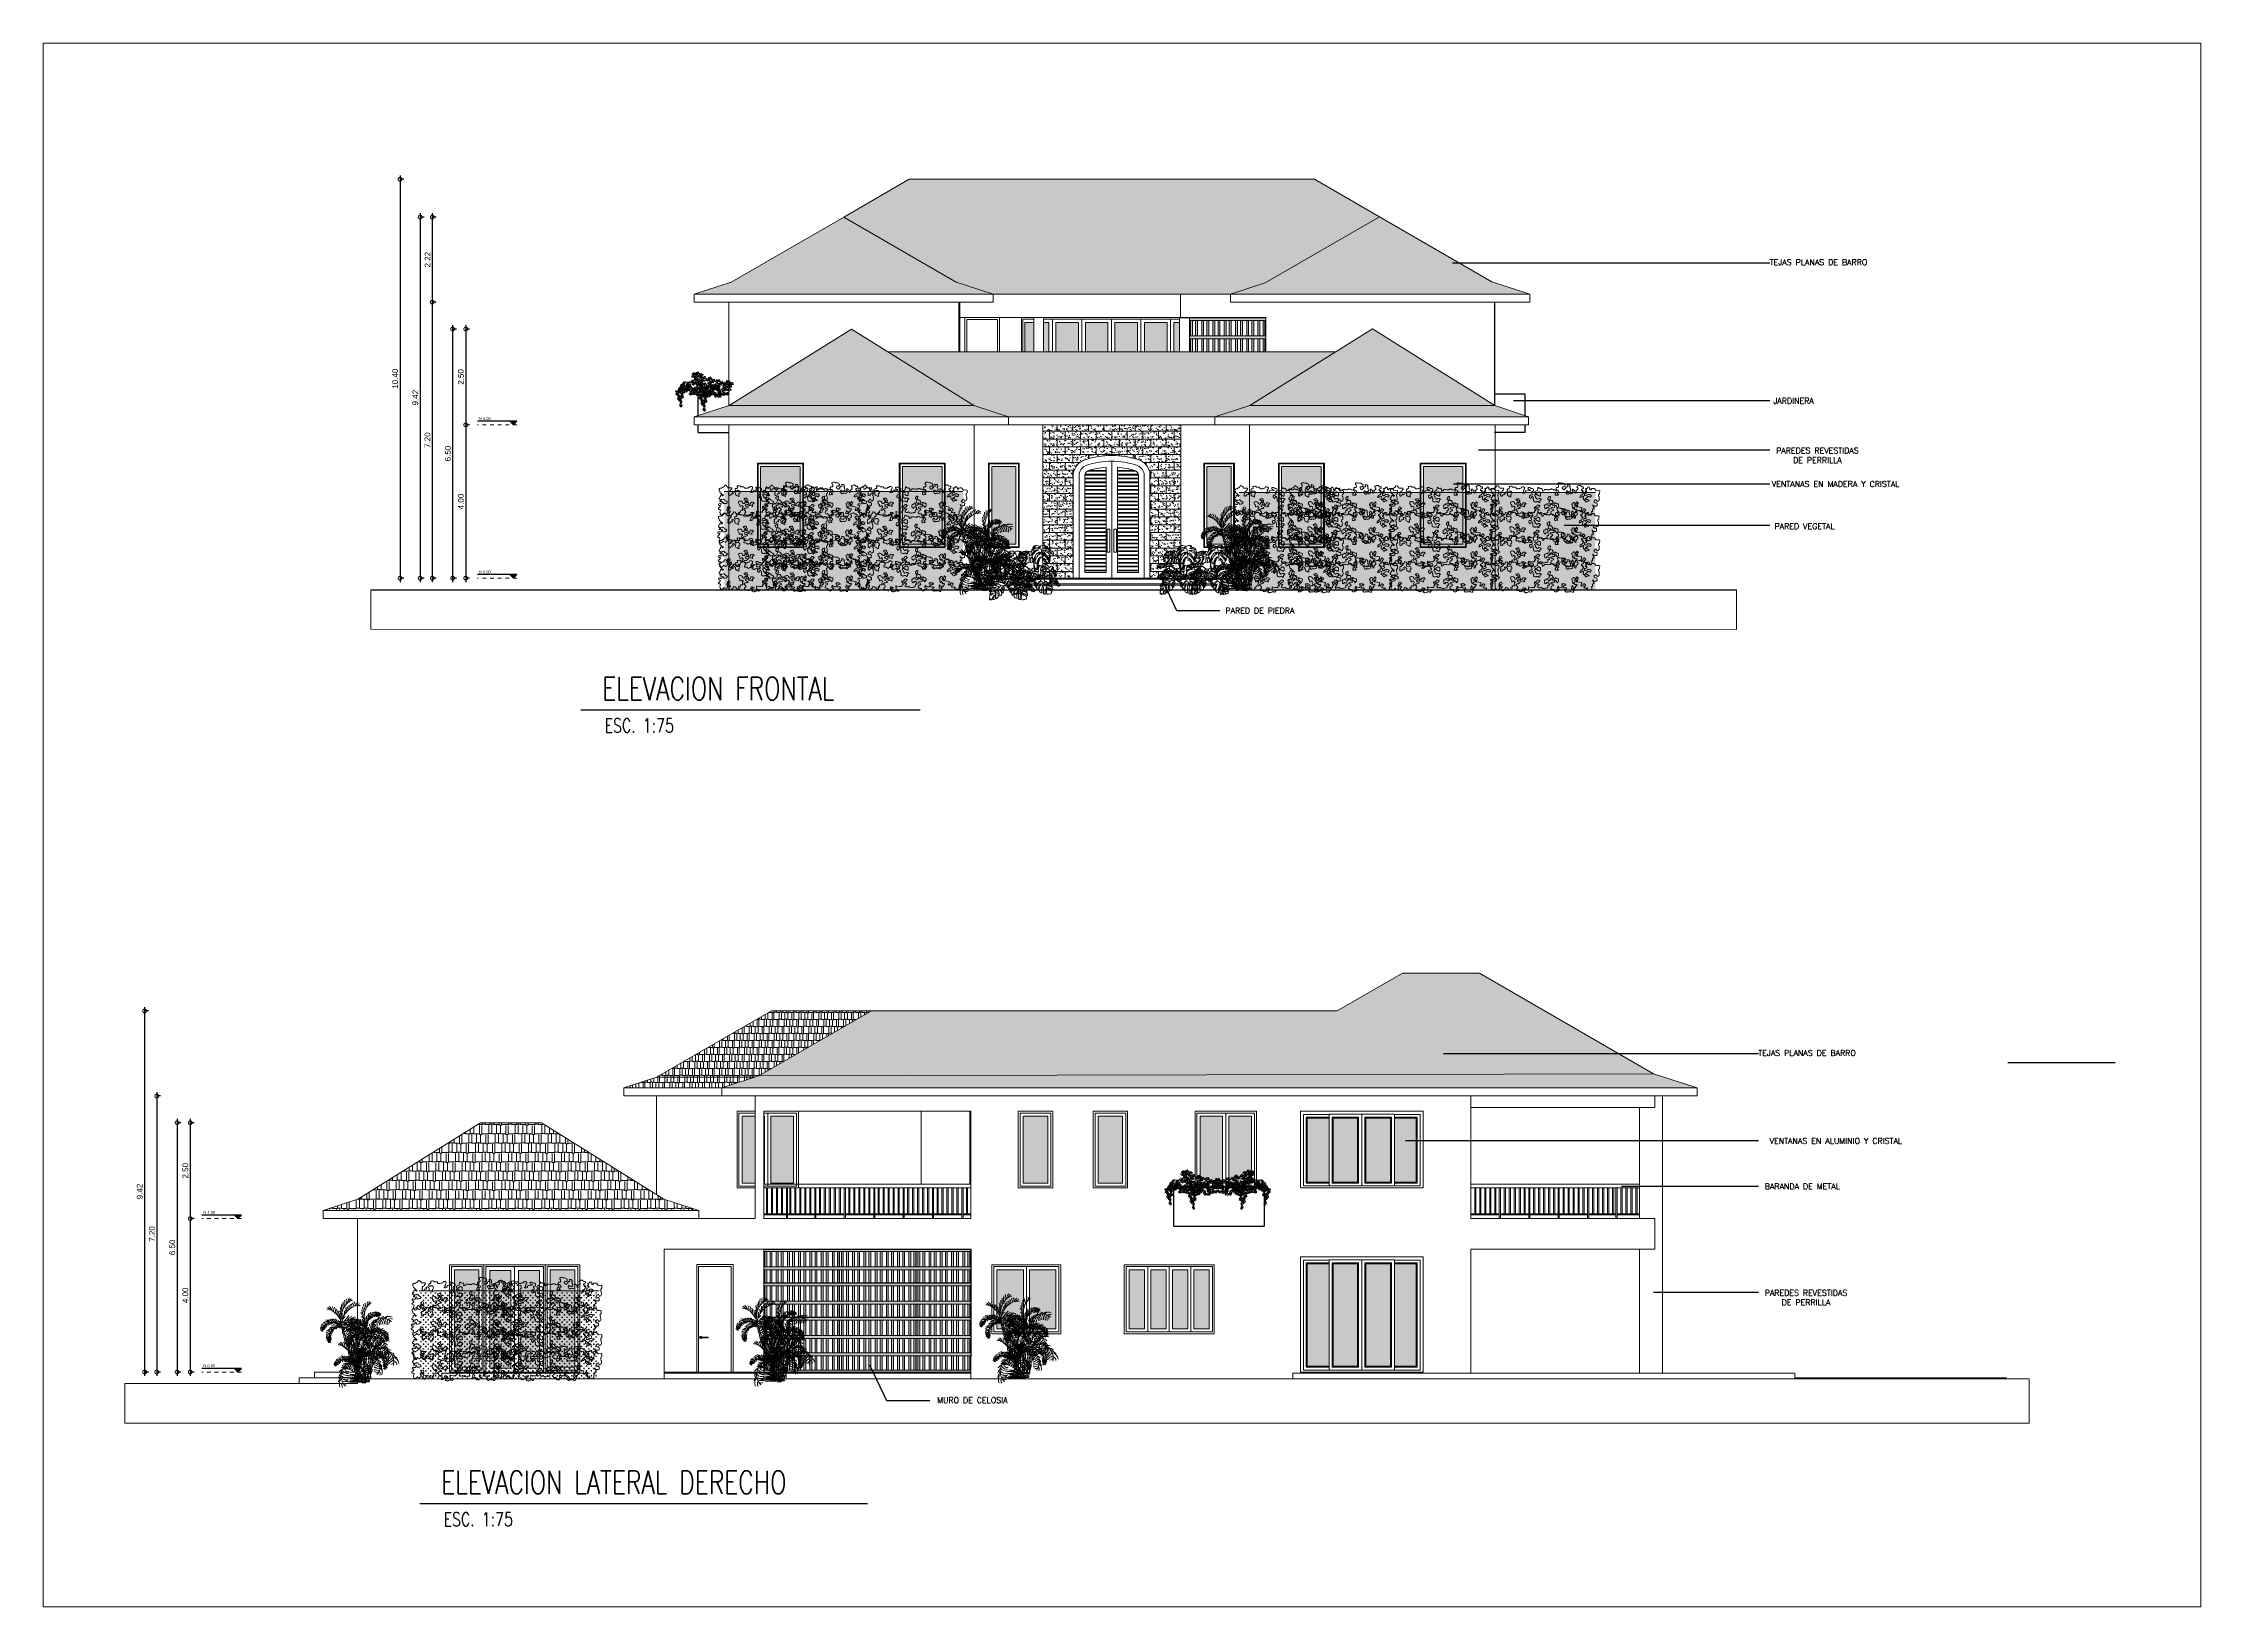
# Model space of a CAD drawing. Header units: metres. Extents: x -44 to 358, y -286 to 66.
# Drawn here: x 169.3 to 225.6, y -0.5 to 40.3 of the extents above; entities that cross this region are included whole.
import ezdxf

# ---------------------------------------------------------------- set-up
doc = ezdxf.new("R2010")
doc.units = ezdxf.units.M
doc.header["$LTSCALE"] = 0.3
doc.header["$PDMODE"] = 3
doc.linetypes.add('CONTINU', pattern=[0])
doc.linetypes.add('DASHED', pattern=[0.75, 0.5, -0.25])
for name, color, linetype, lineweight in [('A-COLS', 7, 'Continuous', 9), ('A-DETL-THIN', 7, 'Continuous', 0), ('A-DOOR', 7, 'Continuous', 5), ('A-DOOR-FRAM', 7, 'Continuous', 9), ('A-FLOR', 253, 'Continuous', 0), ('A-GLAZ', 7, 'Continuous', 9), ('A-GLAZ-CURT', 7, 'Continuous', 9), ('A-GLAZ-CWMG', 7, 'Continuous', 9), ('A-ROOF', 7, 'Continuous', 9), ('A-WALL', 7, 'Continuous', 30), ('arbustos', 95, 'Continuous', 0), ('EL0', 7, 'Continuous', 15), ('EL1', 150, 'Continuous', 13), ('EL2', 135, 'Continuous', 9), ('EL3', 116, 'Continuous', 5), ('madera', 33, 'Continuous', 0), ('PROYECCION', 9, 'DASHED', 0), ('SE-3', 253, 'Continuous', 5), ('SE-4', 254, 'Continuous', 0)]:
    doc.layers.add(name, color=color, linetype=linetype, lineweight=lineweight)
doc.layers.add('DIMENSIONES', color=7, linetype='Continuous')
doc.layers.add('TEXTOS', color=4, linetype='Continuous')
doc.layers.add('matas', color=74, linetype='Continuous', lineweight=0, transparency=0.6)
doc.layers.add('palmas', color=7, linetype='Continuous', lineweight=0, true_color=0x98b285)
doc.layers.add('PUERTA', color=2, linetype='Continuous', plot=False)
doc.styles.add('Arch-Dim', font='romans.shx', dxfattribs={"width": 0.75})
doc.styles.add('ESC100-2mm', font='arial.ttf', dxfattribs={"height": 0.15})
doc.dimstyles.new('DIMS100', dxfattribs={"dimtxt": 0.15, "dimasz": 0.2, "dimexe": 0.1, "dimexo": 0.1, "dimgap": 0.05, "dimtad": 2, "dimzin": 4, "dimdsep": 46, "dimtxsty": 'ESC100-2mm', "dimblk": 'DOTSMALL', "dimcen": 0.1, "dimdle": 0.1, "dimclrd": 256, "dimclre": 256, "dimclrt": 1, "dimadec": 0, "dimazin": 0, "dimtfac": 1, "dimtix": 1, "dimtmove": 2, "dimatfit": 3, "dimfxl": 1, "dimtolj": 1, "dimtzin": 0, "dimlwd": -1, "dimarcsym": 0})
pattern_1 = [(0, (-85.7094, -28.18395), (0.51816, 0.24384), [0.12192, -0.1016, 0.14224, -0.06096, 0.18288, -0.08128]), (0, (-85.58747, -28.17379), (0.51816, 0.24384), [0.1016, -0.38608, 0.08128, -0.12192]), (0, (-85.34363, -28.19919), (0.51816, 0.24384), [0.06096, -0.62992]), (90, (-85.70939, -28.18395), (-0.17272, 0.24384), [0.23368, -0.74168]), (90, (-85.58747, -28.18395), (-0.17272, 0.24384), [0.2286, -0.74676]), (90, (-85.48587, -28.18395), (-0.17272, 0.24384), [0.21336, -0.762]), (90, (-85.34363, -28.19919), (-0.17272, 0.24384), [0.23368, -0.74168]), (90, (-85.28267, -28.19919), (-0.17272, 0.24384), [0.23368, -0.74168]), (90, (-85.09979, -28.18395), (-0.17272, 0.24384), [0.22352, -0.75184])]
pattern_2 = [(0, (-85.70939, -28.18395), (0.38862, 0.18288), [0.09144, -0.0762, 0.10668, -0.04572, 0.13716, -0.06096]), (0, (-85.61795, -28.17633), (0.38862, 0.18288), [0.0762, -0.28956, 0.06096, -0.09144]), (0, (-85.43507, -28.19538), (0.38862, 0.18288), [0.04572, -0.47244]), (90, (-85.70939, -28.18395), (-0.12954, 0.18288), [0.17526, -0.55626]), (90, (-85.61795, -28.18395), (-0.12954, 0.18288), [0.17145, -0.56007]), (90, (-85.54175, -28.18395), (-0.12954, 0.18288), [0.16002, -0.5715]), (90, (-85.43507, -28.19538), (-0.12954, 0.18288), [0.17526, -0.55626]), (90, (-85.38935, -28.19538), (-0.12954, 0.18288), [0.17526, -0.55626]), (90, (-85.25219, -28.18395), (-0.12954, 0.18288), [0.16764, -0.56388])]

# ---------------------------------------------------------------- blocks, each defined once
blk = doc.blocks.new('M_Fixed1 - VENTANA FIJA 1_20 X 2_20-910335-West')
at = {"layer": 'A-GLAZ'}
for p, q in [((-4.182, 3), (-5.382, 3)), ((-5.382, 3), (-5.382, 2.079)), ((-5.363, 2.079), (-5.363, 2.981)), ((-5.363, 2.981), (-4.201, 2.981)), ((-5.299, 2.079), (-5.299, 2.917)), ((-5.299, 2.917), (-4.265, 2.917)), ((-4.265, 2.917), (-4.265, 2.079)), ((-4.201, 2.981), (-4.201, 2.079)), ((-4.182, 2.079), (-4.182, 3)), ((-5.382, 2.079), (-5.382, 0.8)), ((-5.363, 1.44), (-5.363, 2.079)), ((-5.299, 0.883), (-5.299, 2.079)), ((-4.265, 2.079), (-4.265, 1.328)), ((-4.201, 2.079), (-4.201, 0.819)), ((-4.182, 0.8), (-4.182, 2.079)), ((-5.363, 0.819), (-5.363, 1.44)), ((-4.265, 1.328), (-4.265, 0.883)), ((-5.382, 0.8), (-4.182, 0.8)), ((-4.671, 0.819), (-5.363, 0.819)), ((-4.969, 0.883), (-5.299, 0.883)), ((-4.329, 0.883), (-4.968, 0.883)), ((-4.201, 0.819), (-4.67, 0.819)), ((-4.265, 0.883), (-4.327, 0.883))]:
    blk.add_line(p, q, dxfattribs=at)
blk = doc.blocks.new('M_Fixed1 - VENTANA FIJA 1_20 X 2_20-V1-West')
at = {"layer": 'A-GLAZ'}
for p, q in [((-0.482, 3), (-1.682, 3)), ((-1.682, 3), (-1.682, 2.079)), ((-1.663, 2.079), (-1.663, 2.981)), ((-1.663, 2.981), (-0.501, 2.981)), ((-1.599, 2.079), (-1.599, 2.917)), ((-1.599, 2.917), (-0.565, 2.917)), ((-0.565, 2.917), (-0.565, 2.079)), ((-0.501, 2.981), (-0.501, 2.079)), ((-0.482, 2.079), (-0.482, 3)), ((-1.682, 2.079), (-1.682, 0.8)), ((-1.663, 1.665), (-1.663, 2.079)), ((-1.599, 1.048), (-1.599, 2.079)), ((-0.565, 2.079), (-0.565, 0.883)), ((-0.501, 2.079), (-0.501, 0.819)), ((-0.482, 0.8), (-0.482, 2.079)), ((-1.663, 1.385), (-1.663, 1.664)), ((-1.663, 0.819), (-1.663, 1.384)), ((-1.682, 0.8), (-1.11, 0.8)), ((-1.11, 0.819), (-1.663, 0.819)), ((-1.599, 0.883), (-1.599, 1.048)), ((-1.554, 0.883), (-1.599, 0.883)), ((-1.11, 0.883), (-1.554, 0.883)), ((-0.559, 0.819), (-1.11, 0.819)), ((-1.11, 0.8), (-0.482, 0.8)), ((-0.565, 0.883), (-1.109, 0.883)), ((-0.501, 0.819), (-0.558, 0.819))]:
    blk.add_line(p, q, dxfattribs=at)
blk = doc.blocks.new('M_Fixed1 - VENTANA FIJA 1_20 X 2_20-975470-West')
at = {"layer": 'A-GLAZ'}
for p, q in [((-15.273, 3), (-15.273, 2.079)), ((-14.073, 3), (-15.273, 3)), ((-15.254, 2.981), (-14.092, 2.981)), ((-15.254, 2.079), (-15.254, 2.981)), ((-15.19, 2.917), (-14.156, 2.917)), ((-15.19, 2.079), (-15.19, 2.917)), ((-14.156, 2.917), (-14.156, 2.079)), ((-14.092, 2.981), (-14.092, 2.079)), ((-14.073, 2.079), (-14.073, 3)), ((-15.273, 2.079), (-15.273, 0.8)), ((-15.254, 1.776), (-15.254, 2.079)), ((-15.254, 1.228), (-15.254, 1.775)), ((-15.19, 1.329), (-15.19, 2.079)), ((-14.156, 2.079), (-14.156, 0.883)), ((-14.092, 2.079), (-14.092, 0.819)), ((-14.073, 0.8), (-14.073, 2.079)), ((-15.254, 0.819), (-15.254, 1.228)), ((-15.19, 1.092), (-15.19, 1.328)), ((-15.273, 0.8), (-14.156, 0.8)), ((-14.89, 0.819), (-15.254, 0.819)), ((-15.19, 0.883), (-15.19, 1.091)), ((-14.156, 0.883), (-15.19, 0.883)), ((-14.092, 0.819), (-14.89, 0.819)), ((-14.155, 0.8), (-14.073, 0.8))]:
    blk.add_line(p, q, dxfattribs=at)
blk = doc.blocks.new('M_Fixed1 - VENTANA FIJA 1_20 X 2_20-V4-West')
at = {"layer": 'A-GLAZ'}
for p, q in [((-18.973, 3), (-18.973, 2.079)), ((-17.773, 3), (-18.973, 3)), ((-18.954, 2.981), (-17.792, 2.981)), ((-18.954, 2.079), (-18.954, 2.981)), ((-18.89, 2.917), (-17.856, 2.917)), ((-18.89, 2.079), (-18.89, 2.917)), ((-17.856, 2.917), (-17.856, 2.079)), ((-17.792, 2.981), (-17.792, 2.079)), ((-17.773, 2.079), (-17.773, 3)), ((-18.973, 2.079), (-18.973, 0.8)), ((-18.954, 0.819), (-18.954, 2.079)), ((-18.89, 0.883), (-18.89, 2.079)), ((-17.856, 2.079), (-17.856, 0.883)), ((-17.792, 2.079), (-17.792, 0.819)), ((-17.773, 0.8), (-17.773, 2.079)), ((-18.973, 0.8), (-18.102, 0.8)), ((-17.792, 0.819), (-18.954, 0.819)), ((-17.856, 0.883), (-18.89, 0.883)), ((-18.101, 0.8), (-17.773, 0.8))]:
    blk.add_line(p, q, dxfattribs=at)
blk = doc.blocks.new('A - ANNO - NPT SECC')
blk.add_hatch(color=256).paths.add_polyline_path([(-0.1, 0.1), (0.1, 0.1), (0, 0)])
blk.add_line((0.1, 0.1), (1.022, 0.1))
blk.add_lwpolyline([(-0.1, 0.1), (0.1, 0.1), (0, 0), (-0.1, 0.1)])
blk = doc.blocks.new('_DotSmall')
at = {"layer": 'PUERTA', "color": 0, "linetype": 'Continuous', "const_width": 0.5}
blk.add_lwpolyline([(-0.0625, 0, 1), (0.0625, 0, 1)], format="xyb", close=True, dxfattribs=at)
blk = doc.blocks.new('*D988')
at = {"layer": 'DEFPOINTS', "color": 0, "transparency": 16777216}
for p in [(193.519, 36.706), (178.576, 26.301), (178.858, 26.301)]:
    blk.add_point(p, dxfattribs=at)
at = {"layer": 'DIMENSIONES', "transparency": 16777216}
blk.add_line((178.576, 36.806), (178.576, 26.201), dxfattribs=at)
at = {"layer": 'DIMENSIONES', "lineweight": -2, "transparency": 16777216}
for p, q in [((178.676, 36.706), (178.576, 36.706)), ((178.676, 26.301), (178.576, 26.301))]:
    blk.add_line(p, q, dxfattribs=at)
at = {"layer": 'DIMENSIONES', "transparency": 16777216, "xscale": 0.2, "yscale": 0.2, "zscale": 0.2}
for p, rotation in [((178.576, 36.706), 90), ((178.576, 26.301), 270)]:
    blk.add_blockref('_DotSmall', p, dxfattribs=dict(at, rotation=rotation))
at = {"layer": 'DIMENSIONES', "color": 5, "transparency": 16777216, "insert": (178.449, 31.504), "char_height": 0.15, "attachment_point": 5, "rotation": 90, "style": 'ESC100-2mm'}
blk.add_mtext('\\A1;10.40', dxfattribs=at)
blk = doc.blocks.new('*D989')
at = {"layer": 'DEFPOINTS', "color": 0, "transparency": 16777216}
for p in [(191.245, 35.719), (179.101, 26.301), (179.762, 26.301)]:
    blk.add_point(p, dxfattribs=at)
at = {"layer": 'DIMENSIONES', "transparency": 16777216}
blk.add_line((179.101, 35.819), (179.101, 26.201), dxfattribs=at)
at = {"layer": 'DIMENSIONES', "lineweight": -2, "transparency": 16777216}
for p, q in [((179.201, 35.719), (179.101, 35.719)), ((179.201, 26.301), (179.101, 26.301))]:
    blk.add_line(p, q, dxfattribs=at)
at = {"layer": 'DIMENSIONES', "transparency": 16777216, "xscale": 0.2, "yscale": 0.2, "zscale": 0.2}
for p, rotation in [((179.101, 35.719), 90), ((179.101, 26.301), 270)]:
    blk.add_blockref('_DotSmall', p, dxfattribs=dict(at, rotation=rotation))
at = {"layer": 'DIMENSIONES', "color": 5, "transparency": 16777216, "insert": (178.974, 31.01), "char_height": 0.15, "attachment_point": 5, "rotation": 90, "style": 'ESC100-2mm'}
blk.add_mtext('\\A1;9.42', dxfattribs=at)
blk = doc.blocks.new('*D990')
at = {"layer": 'DEFPOINTS', "color": 0, "transparency": 16777216}
for p in [(191.245, 35.719), (179.418, 33.501), (187.345, 33.501)]:
    blk.add_point(p, dxfattribs=at)
at = {"layer": 'DIMENSIONES', "transparency": 16777216}
blk.add_line((179.418, 35.819), (179.418, 33.401), dxfattribs=at)
at = {"layer": 'DIMENSIONES', "lineweight": -2, "transparency": 16777216}
for p, q in [((179.518, 35.719), (179.418, 35.719)), ((179.518, 33.501), (179.418, 33.501))]:
    blk.add_line(p, q, dxfattribs=at)
at = {"layer": 'DIMENSIONES', "transparency": 16777216, "xscale": 0.2, "yscale": 0.2, "zscale": 0.2}
for p, rotation in [((179.418, 35.719), 90), ((179.418, 33.501), 270)]:
    blk.add_blockref('_DotSmall', p, dxfattribs=dict(at, rotation=rotation))
at = {"layer": 'DIMENSIONES', "color": 5, "transparency": 16777216, "insert": (179.293, 34.61), "char_height": 0.15, "attachment_point": 5, "rotation": 90, "style": 'ESC100-2mm'}
blk.add_mtext('\\A1;2.22', dxfattribs=at)
blk = doc.blocks.new('*D991')
at = {"layer": 'DEFPOINTS', "color": 0, "transparency": 16777216}
for p in [(187.345, 33.501), (179.418, 26.301), (179.762, 26.301)]:
    blk.add_point(p, dxfattribs=at)
at = {"layer": 'DIMENSIONES', "transparency": 16777216}
blk.add_line((179.418, 33.601), (179.418, 26.201), dxfattribs=at)
at = {"layer": 'DIMENSIONES', "lineweight": -2, "transparency": 16777216}
for p, q in [((179.518, 33.501), (179.418, 33.501)), ((179.518, 26.301), (179.418, 26.301))]:
    blk.add_line(p, q, dxfattribs=at)
at = {"layer": 'DIMENSIONES', "transparency": 16777216, "xscale": 0.2, "yscale": 0.2, "zscale": 0.2}
for p, rotation in [((179.418, 33.501), 90), ((179.418, 26.301), 270)]:
    blk.add_blockref('_DotSmall', p, dxfattribs=dict(at, rotation=rotation))
at = {"layer": 'DIMENSIONES', "color": 5, "transparency": 16777216, "insert": (179.291, 29.901), "char_height": 0.15, "attachment_point": 5, "rotation": 90, "style": 'ESC100-2mm'}
blk.add_mtext('\\A1;7.20', dxfattribs=at)
blk = doc.blocks.new('*D992')
at = {"layer": 'DEFPOINTS', "color": 0, "transparency": 16777216}
for p in [(191.445, 32.801), (180.291, 30.301), (180.597, 30.301)]:
    blk.add_point(p, dxfattribs=at)
at = {"layer": 'DIMENSIONES', "transparency": 16777216}
blk.add_line((180.291, 32.901), (180.291, 30.201), dxfattribs=at)
at = {"layer": 'DIMENSIONES', "lineweight": -2, "transparency": 16777216}
for p, q in [((180.391, 32.801), (180.291, 32.801)), ((180.391, 30.301), (180.291, 30.301))]:
    blk.add_line(p, q, dxfattribs=at)
at = {"layer": 'DIMENSIONES', "transparency": 16777216, "xscale": 0.2, "yscale": 0.2, "zscale": 0.2}
for p, rotation in [((180.291, 32.801), 90), ((180.291, 30.301), 270)]:
    blk.add_blockref('_DotSmall', p, dxfattribs=dict(at, rotation=rotation))
at = {"layer": 'DIMENSIONES', "color": 5, "transparency": 16777216, "insert": (180.164, 31.551), "char_height": 0.15, "attachment_point": 5, "rotation": 90, "style": 'ESC100-2mm'}
blk.add_mtext('\\A1;2.50', dxfattribs=at)
blk = doc.blocks.new('*D993')
at = {"layer": 'DEFPOINTS', "color": 0, "transparency": 16777216}
for p in [(188.079, 30.301), (180.291, 26.301), (180.504, 26.301)]:
    blk.add_point(p, dxfattribs=at)
at = {"layer": 'DIMENSIONES', "transparency": 16777216}
blk.add_line((180.291, 30.401), (180.291, 26.201), dxfattribs=at)
at = {"layer": 'DIMENSIONES', "lineweight": -2, "transparency": 16777216}
for p, q in [((180.391, 30.301), (180.291, 30.301)), ((180.391, 26.301), (180.291, 26.301))]:
    blk.add_line(p, q, dxfattribs=at)
at = {"layer": 'DIMENSIONES', "transparency": 16777216, "xscale": 0.2, "yscale": 0.2, "zscale": 0.2}
for p, rotation in [((180.291, 30.301), 90), ((180.291, 26.301), 270)]:
    blk.add_blockref('_DotSmall', p, dxfattribs=dict(at, rotation=rotation))
at = {"layer": 'DIMENSIONES', "color": 5, "transparency": 16777216, "insert": (180.164, 28.301), "char_height": 0.15, "attachment_point": 5, "rotation": 90, "style": 'ESC100-2mm'}
blk.add_mtext('\\A1;4.00', dxfattribs=at)
blk = doc.blocks.new('*D994')
at = {"layer": 'DEFPOINTS', "color": 0, "transparency": 16777216}
for p in [(191.445, 32.801), (179.948, 26.301), (180.504, 26.301)]:
    blk.add_point(p, dxfattribs=at)
at = {"layer": 'DIMENSIONES', "transparency": 16777216}
blk.add_line((179.948, 32.901), (179.948, 26.201), dxfattribs=at)
at = {"layer": 'DIMENSIONES', "lineweight": -2, "transparency": 16777216}
for p, q in [((180.048, 32.801), (179.948, 32.801)), ((180.048, 26.301), (179.948, 26.301))]:
    blk.add_line(p, q, dxfattribs=at)
at = {"layer": 'DIMENSIONES', "transparency": 16777216, "xscale": 0.2, "yscale": 0.2, "zscale": 0.2}
for p, rotation in [((179.948, 32.801), 90), ((179.948, 26.301), 270)]:
    blk.add_blockref('_DotSmall', p, dxfattribs=dict(at, rotation=rotation))
at = {"layer": 'DIMENSIONES', "color": 5, "transparency": 16777216, "insert": (179.822, 29.551), "char_height": 0.15, "attachment_point": 5, "rotation": 90, "style": 'ESC100-2mm'}
blk.add_mtext('\\A1;6.50', dxfattribs=at)
blk = doc.blocks.new('cay11')
at = {"layer": 'palmas'}
blk.add_lwpolyline([(-2820, -73), (-2820, -44), (-2834, -15), (-2849, 29), (-2878, 73), (-2878, 116), (-2907, 174), (-2834, 174), (-2820, 203), (-2820, 319), (-2791, 334), (-2762, 334), (-2762, 378), (-2776, 407), (-2776, 523), (-2747, 523), (-2718, 537), (-2660, 552), (-2573, 552), (-2529, 523), (-2500, 508), (-2500, 479), (-2515, 450), (-2515, 421), (-2485, 407), (-2485, 436), (-2369, 436), (-2326, 421), (-2296, 407), (-2326, 378), (-2355, 319), (-2384, 305), (-2413, 247), (-2384, 218), (-2340, 189), (-2311, 174), (-2282, 189), (-2267, 218), (-2253, 247), (-2253, 276), (-2267, 305), (-2238, 319), (-2209, 305), (-2180, 305), (-2151, 319), (-2122, 290), (-2122, 261), (-2151, 261), (-2166, 232), (-2166, 174), (-2180, 145), (-2180, 116), (-2035, 87), (-1831, 73), (-1890, 73), (-1919, 58), (-1919, 29), (-1933, 0), (-1933, -29), (-1948, -58), (-1948, -116), (-1977, -160), (-1933, -174), (-1919, -203), (-1890, -218), (-1860, -203), (-1890, -203), (-1875, -160), (-1846, -116), (-1831, -87), (-1831, -58), (-1846, -29), (-1875, -15), (-1875, 15), (-1846, 29), (-1773, 29), (-1773, 0), (-1759, -29), (-1759, -87), (-1802, -102), (-1773, -160), (-1715, -174), (-1657, -174), (-1657, -116), (-1613, -87), (-1584, -87), (-1584, -44), (-1613, 0), (-1642, 15), (-1642, 44), (-1628, 87), (-1628, 116), (-1642, 145), (-1671, 174), (-1701, 189), (-1671, 160), (-1657, 131), (-1701, 116), (-1744, 116), (-1759, 145), (-1759, 232), (-1860, 232), (-1890, 218), (-1904, 247), (-1904, 276), (-1875, 334), (-1846, 334), (-1817, 319), (-1817, 421), (-1788, 436), (-1759, 421), (-1730, 407), (-1715, 378), (-1642, 378), (-1628, 334), (-1628, 305), (-1599, 363), (-1599, 392), (-1584, 421), (-1584, 479), (-1599, 508), (-1657, 508), (-1686, 494), (-1701, 465), (-1730, 450), (-1744, 479), (-1744, 508), (-1759, 537), (-1759, 566), (-1744, 610), (-1701, 610), (-1701, 639), (-1686, 668), (-1686, 697), (-1628, 697), (-1584, 668), (-1555, 653), (-1526, 653), (-1497, 668), (-1337, 668), (-1308, 697), (-1279, 697), (-1250, 668), (-1192, 624), (-1177, 581), (-1206, 537), (-1250, 523), (-1279, 494), (-1294, 465), (-1265, 450), (-1221, 436), (-1177, 450), (-1148, 465), (-1119, 450), (-1090, 407), (-1090, 363), (-1119, 334), (-1163, 305), (-1192, 305), (-1221, 290), (-1250, 290), (-1250, 261), (-1221, 232), (-1192, 218), (-1163, 218), (-1148, 189), (-1119, 203), (-1032, 203), (-1003, 218), (-1003, 247), (-1032, 261), (-1032, 348), (-1017, 378), (-1017, 407), (-1032, 436), (-988, 436), (-843, 450), (-814, 436), (-814, 407), (-828, 378), (-770, 378), (-756, 436), (-756, 494), (-814, 523), (-843, 537), (-872, 537), (-872, 566), (-858, 610), (-828, 624), (-799, 624), (-770, 610), (-741, 610), (-741, 639), (-756, 668), (-712, 682), (-625, 682), (-581, 653), (-567, 610), (-552, 581), (-552, 552), (-480, 552), (-451, 537), (-422, 537), (-392, 523), (-363, 494), (-363, 450), (-378, 407), (-392, 378), (-422, 363), (-465, 334), (-494, 319), (-509, 290), (-494, 261), (-480, 232), (-451, 232), (-392, 218), (-363, 218), (-363, 160), (-407, 145), (-465, 131), (-567, 131), (-596, 102), (-596, 73), (-581, 44), (-581, 15), (-625, 15), (-654, 29), (-683, 73), (-712, 87), (-712, 145), (-741, 160), (-770, 145), (-785, 102), (-814, 58), (-814, -58), (-785, -87), (-683, -87), (-654, -102), (-654, -131), (-610, -145), (-581, -116), (-581, -58), (-552, -29), (-523, 0), (-494, 15), (-465, 15), (-451, -15), (-436, -44), (-480, -87), (-494, -116), (-523, -131), (-494, -160), (-465, -174), (-465, -203), (-451, -232), (-451, -261), (-363, -261), (-334, -290), (-305, -290), (-305, -407), (-320, -436), (-320, -494), (-262, -494), (-233, -479), (-218, -450), (-189, -436), (-174, -407), (-174, -334), (-218, -305), (-247, -290), (-262, -261), (-262, -232), (-247, -203), (-247, -174), (-233, -131), (-233, -102), (-262, -73), (-305, -58), (-334, -58), (-349, -87), (-349, -116), (-378, -87), (-378, -29), (-349, -15), (-320, 15), (-291, 29), (-276, 58), (-247, 73), (-203, 44), (-189, 15), (-174, -29), (-174, -58), (-145, -73), (-116, -73), (-87, -44), (-73, -15), (-29, 0), (0, 0), (15, 29), (29, 58), (15, 87), (15, 116), (0, 174), (0, 203), (-58, 203), (-73, 232), (-102, 203), (-102, 174), (-116, 145), (-189, 145), (-218, 160), (-247, 189), (-262, 232), (-291, 276), (-291, 305), (-189, 305), (-189, 450), (-160, 465), (-131, 465), (-87, 479), (-58, 494), (15, 508), (102, 508), (145, 494), (174, 479), (189, 450), (218, 436), (247, 465), (276, 479), (349, 479), (407, 436), (407, 378), (378, 348), (349, 334), (334, 305), (320, 276), (363, 261), (465, 261), (480, 218), (422, 174), (392, 160), (334, 131), (320, 102), (334, 73), (291, 87), (291, 58), (334, 29), (363, 15), (422, 15), (451, 29), (465, 73), (494, 102), (523, 102), (523, 189), (552, 174), (581, 145), (610, 131), (610, 174), (596, 218), (538, 305), (523, 334), (523, 363), (596, 363), (596, 450), (625, 465), (770, 465), (916, 450), (945, 421), (959, 450), (959, 479), (945, 508), (945, 595), (887, 624), (741, 653), (712, 668), (741, 653), (756, 697), (770, 726), (799, 741), (828, 741), (858, 726), (916, 697), (930, 726), (959, 741), (988, 741), (1032, 755), (1061, 770), (1090, 784), (1119, 784), (1163, 755), (1192, 741), (1192, 770), (1206, 741), (1206, 711), (1192, 682), (1163, 668), (1163, 639), (1177, 610), (1206, 610), (1206, 581), (1163, 552), (1090, 552), (1148, 508), (1206, 494), (1250, 494), (1279, 508), (1279, 566), (1265, 595), (1265, 668), (1308, 682), (1366, 682), (1381, 711), (1410, 726), (1453, 711), (1497, 668), (1570, 653), (1628, 653), (1657, 639), (1657, 581), (1642, 552), (1613, 537), (1584, 494), (1584, 465), (1613, 407), (1657, 363), (1715, 334), (1686, 305), (1657, 276), (1628, 261), (1570, 261), (1541, 247), (1483, 232), (1453, 203), (1453, 174), (1497, 160), (1555, 145), (1584, 131), (1613, 116), (1613, 58), (1584, 44), (1526, 15), (1483, 29), (1439, 73), (1410, 102), (1337, 102), (1221, 131), (1177, 145), (1206, 87), (1206, 58), (1177, 29), (1177, 0), (1148, -15), (1119, -29), (1105, -58), (1148, -87), (1177, -102), (1279, -102), (1294, -73), (1323, -44), (1323, -15), (1337, 15), (1410, 15), (1424, -15), (1424, -73), (1483, -87), (1512, -87), (1541, -73), (1570, -73), (1555, -116), (1512, -116), (1483, -145), (1468, -174), (1468, -218), (1512, -247), (1526, -290), (1526, -319), (1555, -334), (1613, -334), (1642, -305), (1701, -305), (1701, -276), (1686, -247), (1642, -218), (1584, -218), (1570, -189), (1570, -160), (1599, -145), (1613, -116), (1642, -116), (1657, -87), (1657, -58), (1642, -29), (1671, -15), (1744, -15), (1759, -44), (1788, -73), (1788, -102), (1846, -145), (1904, -160), (1948, -160), (1977, -145), (2020, -116), (2020, -58), (2006, -15), (1977, 29), (1948, 44), (1933, 73), (1933, 116), (1948, 145), (1890, 160), (1831, 131), (1831, 102), (1802, 116), (1773, 131), (1744, 160), (1744, 189), (1773, 232), (1788, 261), (1788, 290), (1773, 334), (1773, 392), (1802, 378), (1860, 378), (1904, 392), (1919, 436), (1919, 494), (1904, 523), (1977, 508), (2006, 494), (1991, 537), (1977, 566), (1977, 639), (2020, 639), (2078, 624), (2122, 595), (2166, 552), (2209, 508), (2282, 494), (2311, 494), (2311, 537), (2326, 566), (2369, 610), (2384, 639), (2413, 639), (2413, 697), (2471, 697), (2515, 682), (2544, 653), (2544, 624), (2558, 595), (2573, 566), (2515, 508), (2485, 479), (2500, 436), (2529, 421), (2602, 421), (2631, 392), (2616, 363), (2573, 319), (2544, 305), (2500, 290), (2500, 261), (2529, 218), (2544, 189), (2587, 174), (2631, 189), (2645, 218), (2674, 276), (2631, 305), (2631, 334), (2674, 348), (2703, 363), (2703, 392), (2674, 436), (2660, 465), (2660, 494), (2645, 523), (2660, 552), (2674, 581), (2718, 610), (2733, 639), (2762, 639), (2849, 595), (2849, 566), (2878, 566), (2892, 595), (2907, 624), (2936, 639), (2965, 668), (2994, 682), (3023, 682), (3052, 668), (3081, 610), (3096, 566), (3110, 537), (3110, 508), (3067, 421), (3067, 392), (3110, 363), (3183, 363), (3198, 319), (3198, 290), (3154, 247), (3125, 232), (3096, 189), (3081, 160), (3125, 131), (3154, 116), (3183, 116), (3198, 87), (3198, 58), (3154, 29), (3125, 15), (3081, 29), (3052, 44), (3009, 29), (2980, -15), (2980, -102), (2951, -87), (2921, -73), (2907, -29), (2907, 0), (2892, 29), (2863, 15), (2820, 15), (2762, 0), (2733, 0), (2703, -15), (2689, -58), (2674, -87), (2703, -116), (2733, -131), (2791, -160), (2820, -174), (2849, -203), (2849, -232), (2892, -247), (2936, -247), (2965, -218), (3038, -218), (3038, -189), (3052, -160), (3052, -102), (3110, -102), (3125, -131), (3096, -174), (3096, -232), (3125, -247), (3154, -247), (3169, -276), (3169, -319), (3140, -363), (3110, -378), (3096, -407), (3096, -465), (3067, -494), (3038, -508), (3009, -479), (2980, -450), (2951, -436), (2936, -465), (2921, -494), (2980, -523), (3009, -537), (3023, -566), (3096, -624), (3125, -639), (3125, -668), (3140, -697), (3140, -726), (3169, -755), (3169, -842), (3154, -871), (3125, -886), (3038, -886), (3009, -915), (2980, -929), (2936, -944), (2878, -1002), (2849, -1074), (2776, -1074), (2776, -1045), (2747, -1031), (2718, -1002), (2689, -987), (2674, -958), (2674, -929), (2442, -929), (2427, -900), (2427, -871), (2456, -842), (2485, -799), (2500, -770), (2515, -741), (2558, -726), (2587, -726), (2616, -682), (2602, -624), (2587, -595), (2616, -581), (2616, -508), (2602, -479), (2573, -465), (2544, -465), (2500, -494), (2471, -537), (2456, -566), (2427, -581), (2384, -566), (2355, -566), (2355, -624), (2384, -653), (2384, -682), (2326, -711), (2282, -697), (2253, -668), (2238, -639), (2209, -624), (2209, -537), (2195, -508), (2151, -479), (2108, -465), (2049, -436), (2006, -421), (1991, -450), (2006, -494), (2006, -581), (1977, -595), (1948, -624), (1948, -653), (1962, -697), (1977, -726), (1991, -755), (2020, -770), (2122, -770), (2151, -755), (2195, -741), (2224, -784), (2224, -842), (2195, -900), (2137, -900), (2108, -929), (2108, -987), (2122, -1016), (2122, -1045), (2064, -1045), (2006, -1060), (1962, -1060), (1933, -1031), (1919, -1002), (1730, -1002), (1715, -958), (1671, -915), (1555, -915), (1526, -929), (1497, -929), (1453, -958), (1424, -958), (1395, -973), (1366, -1031), (1279, -1031), (1221, -1002), (1206, -973), (1206, -944), (1221, -900), (1250, -857), (1279, -799), (1265, -770), (1250, -741), (1308, -697), (1337, -682), (1308, -668), (1221, -668), (1163, -697), (1148, -741), (1148, -799), (1119, -813), (1090, -813), (916, -828), (858, -828), (887, -857), (930, -871), (959, -886), (988, -900), (1003, -929), (1017, -958), (1017, -987), (988, -1002), (901, -1002), (872, -987), (843, -973), (814, -958), (741, -958), (698, -929), (683, -900), (683, -842), (698, -813), (698, -784), (727, -770), (770, -755), (799, -755), (799, -697), (785, -668), (756, -639), (756, -581), (799, -552), (901, -552), (901, -523), (916, -494), (916, -436), (901, -407), (872, -392), (858, -363), (828, -363), (814, -392), (785, -392), (785, -421), (770, -450), (770, -479), (712, -479), (698, -436), (698, -407), (683, -378), (683, -348), (669, -319), (669, -232), (654, -203), (625, -189), (596, -174), (567, -160), (523, -174), (494, -174), (465, -189), (378, -189), (363, -160), (349, -131), (305, -145), (291, -174), (291, -261), (276, -290), (247, -290), (218, -305), (218, -334), (247, -348), (276, -378), (363, -378), (407, -348), (436, -334), (465, -334), (494, -378), (523, -392), (552, -450), (552, -508), (596, -523), (610, -552), (596, -581), (567, -595), (480, -595), (451, -566), (422, -566), (407, -537), (378, -537), (349, -523), (320, -508), (291, -508), (262, -552), (262, -697), (291, -726), (320, -741), (349, -755), (407, -755), (422, -726), (451, -697), (480, -682), (523, -668), (581, -668), (596, -697), (596, -770), (538, -799), (509, -813), (451, -842), (451, -871), (436, -915), (422, -958), (422, -1016), (392, -1016), (349, -987), (320, -973), (291, -958), (262, -958), (218, -973), (189, -944), (174, -915), (160, -886), (160, -813), (131, -828), (87, -828), (58, -857), (29, -915), (-116, -915), (-145, -900), (-262, -900), (-291, -915), (-320, -929), (-349, -944), (-378, -944), (-436, -929), (-465, -915), (-494, -900), (-523, -900), (-567, -886), (-596, -900), (-625, -871), (-669, -842), (-683, -813), (-683, -755), (-654, -741), (-625, -726), (-596, -668), (-596, -610), (-610, -581), (-669, -581), (-727, -595), (-770, -595), (-785, -624), (-756, -639), (-727, -653), (-727, -682), (-741, -726), (-785, -741), (-814, -755), (-814, -784), (-785, -828), (-770, -857), (-741, -886), (-683, -900), (-654, -915), (-640, -944), (-640, -1002), (-669, -1045), (-770, -1045), (-785, -1074), (-785, -1147), (-770, -1176), (-741, -1220), (-727, -1249), (-727, -1278), (-770, -1307), (-799, -1321), (-872, -1321), (-930, -1307), (-959, -1292), (-988, -1292), (-1017, -1307), (-1047, -1292), (-1090, -1263), (-1134, -1249), (-1163, -1220), (-1177, -1191), (-1177, -1162), (-1163, -1133), (-1148, -1104), (-1119, -1089), (-1032, -1089), (-1003, -1060), (-1003, -1002), (-1032, -973), (-1047, -944), (-1076, -944), (-1090, -915), (-1119, -915), (-1148, -929), (-1177, -987), (-1177, -1016), (-1206, -1016), (-1221, -973), (-1221, -1074), (-1250, -1089), (-1323, -1089), (-1323, -1147), (-1308, -1191), (-1308, -1220), (-1352, -1205), (-1395, -1205), (-1424, -1191), (-1453, -1162), (-1453, -1133), (-1483, -1089), (-1439, -1089), (-1453, -1060), (-1453, -1031), (-1468, -1002), (-1483, -973), (-1483, -944), (-1497, -900), (-1512, -871), (-1483, -842), (-1483, -813), (-1453, -813), (-1424, -799), (-1366, -799), (-1337, -813), (-1323, -842), (-1294, -857), (-1265, -857), (-1235, -799), (-1235, -770), (-1250, -741), (-1279, -682), (-1308, -668), (-1337, -653), (-1366, -653), (-1381, -682), (-1410, -697), (-1453, -682), (-1541, -682), (-1584, -697), (-1613, -711), (-1613, -741), (-1628, -784), (-1628, -842), (-1599, -900), (-1584, -929), (-1613, -958), (-1657, -958), (-1671, -929), (-1686, -900), (-1715, -900), (-1759, -871), (-1759, -813), (-1744, -784), (-1759, -741), (-1788, -726), (-1817, -755), (-1831, -784), (-1831, -886), (-1860, -900), (-1890, -929), (-1919, -944), (-1933, -973), (-1933, -1002), (-1919, -1031), (-1890, -1089), (-1860, -1104), (-1890, -1133), (-1948, -1162), (-1977, -1176), (-2020, -1191), (-2049, -1191), (-2078, -1176), (-2108, -1147), (-2137, -1118), (-2209, -1118), (-2238, -1104), (-2253, -1074), (-2253, -1016), (-2195, -987), (-2151, -973), (-2137, -944), (-2137, -915), (-2151, -886), (-2224, -886), (-2224, -857), (-2195, -842), (-2180, -813), (-2224, -799), (-2282, -813), (-2267, -784), (-2267, -755), (-2238, -711), (-2209, -682), (-2180, -639), (-2151, -639), (-2122, -610), (-2093, -595), (-2078, -566), (-2064, -537), (-2064, -508), (-2049, -479), (-2078, -479), (-2108, -494), (-2137, -494), (-2166, -508), (-2180, -537), (-2209, -552), (-2238, -552), (-2267, -537), (-2267, -450), (-2253, -421), (-2253, -392), (-2282, -363), (-2311, -348), (-2355, -305), (-2384, -261), (-2398, -232), (-2442, -232), (-2471, -261), (-2500, -276), (-2558, -290), (-2616, -290), (-2587, -319), (-2558, -334), (-2529, -348), (-2500, -363), (-2471, -378), (-2384, -378), (-2369, -407), (-2384, -436), (-2413, -436), (-2442, -450), (-2471, -465), (-2500, -523), (-2529, -552), (-2558, -552), (-2602, -523), (-2631, -523), (-2660, -508), (-2689, -523), (-2689, -552), (-2718, -581), (-2718, -610), (-2689, -639), (-2660, -653), (-2631, -668), (-2515, -668), (-2485, -653), (-2471, -624), (-2442, -610), (-2398, -581), (-2369, -595), (-2340, -595), (-2326, -624), (-2326, -697), (-2340, -726), (-2369, -726), (-2413, -741), (-2442, -755), (-2471, -770), (-2442, -813), (-2413, -842), (-2355, -842), (-2369, -871), (-2398, -886), (-2442, -900), (-2427, -929), (-2413, -958), (-2384, -987), (-2384, -1016), (-2456, -1016), (-2485, -1031), (-2515, -1089), (-2587, -1089), (-2616, -1045), (-2631, -1002), (-2616, -973), (-2631, -944), (-2689, -944), (-2718, -1002), (-2747, -1016), (-2776, -1031), (-2892, -1031), (-2921, -1002), (-2965, -944), (-2994, -900), (-3023, -900), (-3183, -915), (-3212, -886), (-3212, -741), (-3198, -711), (-3154, -682), (-3154, -595), (-3169, -566), (-3183, -537), (-3183, -494), (-3198, -465), (-3198, -363), (-3183, -319), (-3154, -305), (-3125, -276), (-3096, -261), (-3067, -276), (-3023, -363), (-2980, -363), (-2951, -348), (-2951, -319), (-2921, -319), (-2892, -290), (-2892, -232), (-2907, -203), (-2951, -189), (-2994, -160), (-3009, -189), (-3038, -189), (-3052, -160), (-3081, -131), (-3081, -15), (-3052, 0), (-3023, 15), (-2892, 15), (-2863, 0), (-2849, -29), (-2820, -44)], dxfattribs=at)
blk = doc.blocks.new('A$C87c00ffc')
for p, q in [((493, 284), (488, 316)), ((493, 284), (494, 266)), ((498, 284), (496, 266)), ((498, 284), (501, 316))]:
    blk.add_line(p, q)
for points, knots in [([(465, 802), (461, 811), (442, 823), (432, 814), (460, 787), (476, 757), (476, 720), (463, 702), (418, 693), (416, 711), (434, 740), (418, 807), (391, 824), (398, 780), (395, 723), (385, 701), (368, 691), (338, 687), (302, 665), (314, 693), (320, 735), (348, 774), (357, 804), (336, 813), (321, 791), (316, 749), (291, 695), (277, 680), (256, 684), (211, 684), (240, 697), (277, 744), (275, 773), (263, 767), (239, 732), (212, 696), (198, 701), (188, 710), (164, 715), (176, 726), (193, 747), (164, 730), (153, 729), (151, 746), (141, 766), (136, 778), (171, 797), (226, 800), (263, 804), (264, 823), (229, 818), (175, 823), (133, 794), (144, 819), (144, 841), (177, 848), (230, 862), (288, 851), (314, 840), (341, 838), (327, 869), (280, 874), (218, 864), (186, 870), (158, 861), (167, 876), (181, 901), (216, 912), (252, 901), (297, 902), (334, 884), (351, 870), (357, 884), (330, 891), (275, 915), (235, 919), (215, 920), (251, 939), (286, 949), (296, 930), (324, 919), (383, 889), (376, 913), (335, 935), (314, 945), (291, 945), (336, 956), (363, 935), (400, 914), (385, 932), (371, 939), (406, 939), (426, 930), (435, 923)], [0, 0, 0, 0, 0.306691, 0.445252, 0.770735, 1.114017, 1.439483, 1.699678, 2.046761, 2.229809, 2.554735, 3.016675, 3.248316, 3.567005, 4.008224, 4.273047, 4.506832, 4.833051, 5.137223, 5.368307, 5.744195, 6.141475, 6.427134, 6.643163, 6.901199, 7.278679, 7.707743, 7.941565, 8.205175, 8.525581, 8.751062, 9.202966, 9.458378, 9.606679, 9.983907, 10.352091, 10.529832, 10.750384, 10.987527, 11.182938, 11.409939, 11.674896, 11.849606, 12.068151, 12.338, 12.507689, 12.827927, 13.268541, 13.58627, 13.760979, 14.057739, 14.499295, 14.825097, 15.04029, 15.296319, 15.595328, 16.019303, 16.444159, 16.755155, 16.989302, 17.243146, 17.62552, 18.072519, 18.402975, 18.656372, 18.828503, 19.133746, 19.457697, 19.800374, 20.175181, 20.539559, 20.770404, 20.917377, 21.181506, 21.630318, 21.996628, 22.163033, 22.475346, 22.81097, 23.030579, 23.36033, 23.772702, 23.951425, 24.338973, 24.629794, 24.810089, 25.112412, 25.477675, 25.771528, 25.975037, 26.141363, 26.415904, 26.753463, 26.753463, 26.753463, 26.753463]), ([(630, 1038), (627, 1037), (609, 1059), (571, 1075), (540, 1073), (481, 1056), (471, 1015), (494, 1042), (547, 1058), (507, 1023), (462, 995), (450, 981), (448, 952), (485, 990), (511, 1014), (590, 1033), (533, 1012), (496, 982), (424, 943), (441, 881), (449, 843), (463, 912), (523, 968), (572, 987), (609, 977), (572, 961), (531, 945), (484, 885), (459, 855), (459, 817), (467, 796), (502, 729), (497, 773), (528, 849), (560, 895), (622, 935), (656, 913), (624, 881), (581, 857), (526, 752), (516, 714), (532, 694), (557, 661), (565, 684), (571, 737), (612, 798), (649, 833), (652, 804), (611, 759), (597, 684), (590, 649), (605, 638), (637, 632), (682, 623), (722, 641), (756, 656), (752, 689), (727, 722), (707, 775), (710, 803), (736, 770), (778, 711), (768, 662), (783, 678), (814, 700), (823, 728), (804, 771), (747, 841), (697, 874), (691, 908), (724, 905), (753, 872), (799, 810), (833, 780), (835, 717), (851, 772), (860, 833), (855, 870), (798, 925), (747, 944), (717, 950), (695, 961), (715, 968), (746, 965), (793, 956), (833, 935), (870, 903), (873, 879), (882, 918), (876, 949), (839, 974), (789, 1004), (721, 997), (715, 1012), (750, 1009), (801, 1012), (863, 964), (843, 998), (824, 1031), (767, 1030), (734, 1037), (727, 1049), (752, 1047), (764, 1042), (761, 1063), (736, 1071), (697, 1071), (651, 1063), (633, 1050), (632, 1038), (630, 1038)], [0, 0, 0, 0, 0.285523, 0.64879, 0.969356, 1.403679, 1.671731, 1.94383, 2.290215, 2.602994, 3.032728, 3.274156, 3.492314, 3.828568, 4.219073, 4.618393, 4.926852, 5.353175, 5.826671, 6.257135, 6.511737, 6.89578, 7.420596, 7.833428, 8.092864, 8.37831, 8.766082, 9.249726, 9.605625, 9.924305, 10.223839, 10.635428, 10.888182, 11.403299, 11.842796, 12.30237, 12.579392, 12.904874, 13.316499, 13.921158, 14.255121, 14.538209, 14.858029, 15.063747, 15.475125, 15.975418, 16.315928, 16.528133, 16.966508, 17.465169, 17.778316, 17.986082, 18.307042, 18.686523, 19.055149, 19.377089, 19.660204, 20.029583, 20.461515, 20.679078, 20.979506, 21.483304, 21.810752, 21.996821, 22.352555, 22.637855, 23.009704, 23.547779, 23.9872, 24.2503, 24.51391, 24.889467, 25.381594, 25.778071, 26.119873, 26.441075, 26.903781, 27.234265, 27.72023, 28.138417, 28.454392, 28.677466, 28.870962, 29.192852, 29.578433, 29.963294, 30.358181, 30.542529, 30.836681, 31.156631, 31.512767, 31.955057, 32.400012, 32.539132, 32.828812, 33.26531, 33.675711, 33.919437, 34.264709, 34.678954, 35.005253, 35.144419, 35.402593, 35.5732, 35.781497, 36.049843, 36.409106, 36.792502, 37.049861, 37.230259, 37.230259, 37.230259, 37.230259]), ([(599, 1009), (593, 1012), (585, 1025), (609, 1029), (618, 1020), (621, 1004), (605, 1005), (599, 1009)], [0, 0, 0, 0, 0.221136, 0.451325, 0.651306, 0.837725, 1.078938, 1.078938, 1.078938, 1.078938]), ([(640, 1023), (651, 997), (671, 941), (674, 849), (682, 772), (685, 734)], [0, 0, 0, 0, 0.519161, 1.055696, 1.661045, 1.661045, 1.661045, 1.661045]), ([(302, 643), (301, 631), (292, 609), (267, 592), (264, 613), (279, 641), (249, 622), (226, 602), (177, 585), (203, 611), (222, 632), (197, 627), (186, 604), (166, 590), (104, 579), (132, 607), (175, 627), (142, 625), (108, 604), (101, 577), (44, 568), (61, 590), (97, 613), (67, 606), (41, 590), (31, 589), (23, 598), (4, 608), (35, 613), (55, 614), (81, 625), (36, 623), (8, 611), (2, 623), (-6, 652), (52, 647), (77, 640), (135, 640), (67, 648), (115, 657), (139, 657), (160, 638), (193, 639), (159, 666), (116, 659), (151, 678), (183, 679), (218, 657), (221, 641), (235, 647), (228, 674), (190, 680), (212, 689), (225, 692), (228, 692)], [0, 0, 0, 0, 0.287935, 0.509921, 0.694845, 0.914775, 1.130892, 1.432522, 1.708191, 1.940059, 2.158215, 2.336316, 2.574966, 2.826451, 3.144649, 3.375115, 3.663944, 3.858531, 4.162692, 4.413969, 4.719779, 4.911773, 5.181826, 5.374351, 5.652333, 5.788703, 5.959159, 6.132544, 6.351659, 6.597297, 6.772982, 7.044017, 7.308028, 7.459546, 7.676358, 7.995067, 8.291067, 8.549749, 8.807462, 9.047756, 9.303575, 9.553937, 9.761509, 10.024418, 10.284683, 10.507621, 10.794183, 11.091229, 11.26134, 11.401871, 11.631567, 11.870432, 12.076436, 12.158603, 12.158603, 12.158603, 12.158603]), ([(257, 347), (258, 353), (262, 367), (264, 377), (262, 389), (261, 393), (256, 406), (274, 417), (288, 428), (286, 442), (272, 465), (264, 448), (252, 430), (252, 450), (257, 478), (229, 482), (210, 484), (225, 467), (229, 455), (222, 439), (215, 444), (214, 469), (196, 489), (175, 483), (154, 482), (181, 469), (189, 448), (188, 432), (179, 437), (174, 455), (152, 476), (132, 479), (105, 468), (90, 457), (116, 463), (136, 454), (147, 441), (155, 428), (153, 416), (140, 421), (129, 420), (116, 436), (104, 447), (86, 446), (79, 444), (68, 435), (67, 430), (82, 426), (98, 421), (97, 411), (86, 411), (52, 419), (26, 408), (10, 384), (20, 370), (23, 358), (44, 376), (88, 398), (73, 376), (49, 360), (21, 357), (44, 344), (50, 339), (58, 343), (95, 376), (112, 392), (137, 395), (109, 378), (82, 355), (59, 328), (83, 325), (102, 325), (110, 348), (141, 372), (176, 401), (165, 373), (136, 353), (124, 333), (119, 321), (119, 316), (130, 318), (147, 320), (153, 322), (161, 328), (163, 332)], [-17.595106, -17.595106, -17.595106, -17.595106, -17.524917, -17.223766, -17.223766, -17.075247, -16.887617, -16.641986, -16.413191, -16.204658, -15.95576, -15.74662, -15.528546, -15.333474, -15.052816, -14.77351, -14.57988, -14.358687, -14.147918, -13.938374, -13.821655, -13.547143, -13.27157, -13.01315, -12.81607, -12.563087, -12.288014, -12.099129, -11.971291, -11.730476, -11.426743, -11.179075, -10.866032, -10.696318, -10.46227, -10.189439, -9.961715, -9.744248, -9.581787, -9.392495, -9.20971, -8.964162, -8.738549, -8.512097, -8.353293, -8.143892, -8.047721, -7.835944, -7.61053, -7.468557, -7.300535, -6.971001, -6.674921, -6.395291, -6.176973, -6.017012, -5.734624, -5.391437, -5.188963, -4.86482, -4.63148, -4.395972, -4.238404, -4.085507, -3.695271, -3.399704, -3.196214, -2.945631, -2.574954, -2.29286, -2.071797, -1.830357, -1.580742, -1.205135, -0.892568, -0.672585, -0.330016, 0, 0, 0.122104, 0.295807, 0.528462, 0.680898, 0.886535, 0.886535, 0.886535, 0.886535]), ([(123, 474), (123, 479), (125, 490), (148, 502), (176, 514), (217, 502), (220, 510), (206, 518), (177, 524), (159, 515), (145, 512), (158, 531), (170, 544), (199, 539), (224, 531), (241, 526), (234, 534), (219, 541), (200, 545), (183, 545), (196, 552), (201, 558), (220, 556), (244, 556), (229, 565), (244, 573), (261, 576), (278, 569), (279, 542), (273, 527), (293, 538), (314, 539), (329, 522), (331, 510), (328, 505), (321, 501), (317, 499), (316, 505), (307, 521), (298, 519), (294, 516), (298, 505), (305, 503), (321, 498), (325, 485), (317, 468), (309, 456), (305, 468), (297, 486), (287, 497), (275, 503), (265, 499), (284, 492), (297, 466), (300, 452), (297, 443), (290, 437), (286, 436)], [0, 0, 0, 0, 0.210644, 0.48365, 0.806754, 1.152266, 1.256482, 1.463348, 1.77392, 2.030949, 2.183114, 2.412398, 2.650083, 2.941769, 3.250857, 3.437609, 3.572508, 3.804438, 4.063499, 4.242317, 4.413203, 4.566054, 4.821371, 5.045356, 5.198208, 5.387692, 5.632567, 5.850854, 6.140112, 6.31238, 6.540473, 6.796099, 7.053329, 7.240057, 7.370544, 7.533943, 7.623936, 7.747971, 7.982392, 8.136825, 8.249801, 8.423352, 8.576871, 8.800056, 8.988306, 9.237563, 9.413203, 9.574133, 9.829082, 10.045318, 10.250922, 10.381289, 10.594865, 10.901586, 11.109061, 11.266237, 11.467285, 11.467285, 11.467285, 11.467285]), ([(142, 477), (147, 480), (158, 487), (191, 492), (208, 486), (206, 476)], [0, 0, 0, 0, 0.311848, 0.736418, 1.047146, 1.047146, 1.047146, 1.047146]), ([(225, 776), (256, 792), (319, 821), (393, 844), (431, 853)], [0, 0, 0, 0, 0.570083, 1.174523, 1.174523, 1.174523, 1.174523]), ([(232, 481), (240, 490), (255, 508), (266, 520), (271, 526)], [0, 0, 0, 0, 0.3300322, 0.6063584, 0.6063584, 0.6063584, 0.6063584]), ([(245, 526), (257, 526), (260, 514), (247, 522), (245, 526)], [0, 0, 0, 0, 0.3061744, 0.6647782, 0.6647782, 0.6647782, 0.6647782]), ([(245, 478), (254, 486), (264, 473), (267, 461), (267, 454)], [0, 0, 0, 0, 0.3559522, 0.7382403, 0.7382403, 0.7382403, 0.7382403]), ([(257, 683), (261, 678), (267, 664), (269, 644), (277, 666), (271, 678), (270, 682)], [27.2283359, 27.2283359, 27.2283359, 27.2283359, 27.3931155, 27.5699316, 27.7653647, 27.9080584, 27.9080584, 27.9080584, 27.9080584]), ([(294, 618), (301, 617), (325, 609), (366, 571), (391, 555), (397, 549)], [0.1634557, 0.1634557, 0.1634557, 0.1634557, 0.3552761, 0.8432445, 1.0376522, 1.0376522, 1.0376522, 1.0376522]), ([(297, 625), (303, 624), (320, 620), (344, 603), (383, 570), (400, 557), (406, 553)], [0.183938, 0.183938, 0.183938, 0.183938, 0.33598, 0.672099, 1.091461, 1.306754, 1.306754, 1.306754, 1.306754]), ([(338, 668), (333, 664), (323, 658), (304, 655), (302, 646), (302, 643)], [14.2266629, 14.2266629, 14.2266629, 14.2266629, 14.4267737, 14.627591, 14.7851848, 14.7851848, 14.7851848, 14.7851848]), ([(322, 677), (326, 676), (334, 675), (344, 672), (339, 669), (338, 668)], [13.7758744, 13.7758744, 13.7758744, 13.7758744, 13.9308647, 14.0941575, 14.2266629, 14.2266629, 14.2266629, 14.2266629]), ([(439, 550), (432, 550), (415, 558), (379, 543), (343, 498), (349, 490), (349, 473), (362, 490), (405, 516), (423, 514), (388, 498), (340, 463), (343, 430), (358, 393), (366, 449), (386, 476), (439, 497), (412, 480), (379, 437), (360, 404), (364, 387), (374, 371), (394, 338), (387, 379), (405, 424), (428, 457), (458, 478), (463, 463), (438, 427), (422, 393), (415, 344), (415, 334), (432, 326), (448, 322), (439, 346), (450, 376), (469, 425), (471, 372), (461, 343), (464, 306), (489, 319), (513, 313), (532, 321), (540, 343), (556, 348), (533, 375), (513, 396), (507, 421), (534, 393), (558, 373), (562, 352), (570, 384), (583, 393), (564, 416), (543, 437), (498, 453), (485, 483), (527, 470), (549, 437), (574, 428), (602, 410), (586, 442), (597, 468), (571, 494), (515, 502), (488, 505), (503, 517), (542, 517), (587, 511), (593, 484), (603, 510), (593, 533), (559, 547), (530, 539), (503, 529), (513, 540), (542, 555), (577, 550), (597, 545), (581, 561), (568, 578), (541, 573), (521, 557), (500, 554), (506, 567), (522, 568), (534, 572), (519, 584), (497, 580), (466, 565), (458, 551), (445, 549), (439, 550)], [0, 0, 0, 0, 0.272521, 0.61855, 1.026394, 1.192935, 1.373325, 1.583339, 1.9963, 2.158541, 2.458742, 2.891853, 3.208193, 3.472928, 3.811764, 4.178448, 4.525299, 4.739065, 5.174252, 5.51633, 5.7271, 5.990861, 6.266567, 6.538183, 6.943359, 7.314068, 7.614468, 7.771844, 8.129865, 8.498944, 8.884728, 9.049159, 9.286346, 9.47219, 9.701249, 10.048995, 10.367124, 10.677452, 11.030106, 11.315684, 11.566919, 11.848468, 12.088341, 12.348553, 12.53216, 12.831125, 13.15869, 13.363684, 13.654521, 13.99651, 14.174586, 14.447695, 14.655377, 14.931311, 15.249212, 15.638952, 15.874957, 16.182013, 16.541093, 16.844997, 17.094034, 17.360619, 17.651149, 17.956542, 18.395052, 18.635436, 18.818014, 19.179488, 19.551909, 19.764638, 19.996721, 20.274044, 20.596394, 20.919591, 21.172562, 21.321779, 21.643989, 21.990527, 22.180985, 22.396993, 22.657452, 22.930066, 23.230174, 23.44332, 23.600695, 23.833449, 23.99288, 24.188392, 24.459049, 24.785503, 25.006091, 25.237614, 25.237614, 25.237614, 25.237614]), ([(407, 880), (404, 884), (400, 891), (390, 885), (394, 863), (414, 869), (409, 876), (407, 880)], [0, 0, 0, 0, 0.1937887, 0.3453978, 0.5755782, 0.775032, 0.9504314, 0.9504314, 0.9504314, 0.9504314]), ([(434, 514), (433, 514), (431, 520), (437, 527), (445, 521), (437, 513), (434, 514)], [0, 0, 0, 0, 0.1382945, 0.2924622, 0.4245165, 0.6050966, 0.6050966, 0.6050966, 0.6050966]), ([(454, 536), (463, 520), (480, 488), (488, 409), (497, 387), (500, 376)], [0, 0, 0, 0, 0.418275, 0.908358, 1.239242, 1.239242, 1.239242, 1.239242]), ([(459, 883), (460, 880), (459, 874), (467, 869), (470, 868)], [0, 0, 0, 0, 0.1849238, 0.2902732, 0.2902732, 0.2902732, 0.2902732]), ([(474, 783), (480, 753), (488, 713), (496, 623), (499, 579)], [0, 0, 0, 0, 0.5353436, 0.961061, 0.961061, 0.961061, 0.961061]), ([(520, 826), (523, 819), (529, 793), (525, 752), (509, 733), (484, 722), (488, 737), (487, 752), (487, 759)], [0.796451, 0.796451, 0.796451, 0.796451, 0.970193, 1.365661, 1.650687, 1.894684, 2.080184, 2.300457, 2.300457, 2.300457, 2.300457]), ([(493, 726), (495, 716), (500, 681), (506, 621), (509, 582)], [0.2580911, 0.2580911, 0.2580911, 0.2580911, 0.4722426, 0.9502416, 0.9502416, 0.9502416, 0.9502416]), ([(591, 765), (589, 746), (581, 679), (573, 640), (564, 583), (563, 575)], [0.882865, 0.882865, 0.882865, 0.882865, 1.102869, 1.7035674, 1.8027737, 1.8027737, 1.8027737, 1.8027737]), ([(575, 568), (578, 588), (589, 671), (599, 739), (606, 786)], [0.7954677, 0.7954677, 0.7954677, 0.7954677, 0.9938067, 1.6275405, 1.6275405, 1.6275405, 1.6275405]), ([(586, 557), (588, 565), (596, 599), (602, 622), (607, 639)], [0.7319537, 0.7319537, 0.7319537, 0.7319537, 0.8444771, 1.1896725, 1.1896725, 1.1896725, 1.1896725]), ([(592, 529), (595, 548), (605, 593), (612, 619), (617, 637)], [1.0281083, 1.0281083, 1.0281083, 1.0281083, 1.267402, 1.6516058, 1.6516058, 1.6516058, 1.6516058]), ([(616, 924), (613, 910), (609, 899), (605, 873), (604, 869)], [0, 0, 0, 0, 0.3713859, 0.4450513, 0.4450513, 0.4450513, 0.4450513]), ([(659, 628), (657, 623), (657, 612), (655, 591), (682, 618), (742, 616), (785, 598), (741, 600), (669, 599), (647, 575), (641, 534), (642, 501), (671, 546), (711, 567), (792, 565), (797, 547), (733, 550), (680, 522), (646, 481), (645, 440), (668, 390), (673, 427), (710, 461), (759, 500), (807, 506), (813, 485), (781, 472), (736, 450), (681, 392), (674, 372), (680, 353), (695, 320), (706, 360), (745, 391), (815, 434), (804, 392), (758, 368), (716, 315), (727, 293), (771, 288), (793, 247), (831, 255), (853, 267), (843, 322), (838, 362), (850, 381), (858, 346), (874, 295), (851, 256), (882, 280), (900, 301), (900, 356), (870, 416), (862, 449), (856, 475), (902, 429), (914, 370), (913, 328), (907, 300), (931, 335), (957, 360), (958, 404), (938, 456), (877, 491), (866, 512), (915, 502), (950, 451), (981, 423), (973, 375), (995, 415), (987, 454), (969, 474), (958, 500), (910, 523), (947, 515), (969, 493), (988, 451), (982, 505), (963, 536), (917, 544), (889, 560), (886, 579), (918, 569), (923, 549), (930, 578), (918, 598), (887, 608), (842, 611), (825, 594), (805, 598), (808, 618), (790, 650), (765, 662), (752, 665)], [0, 0, 0, 0, 0.237893, 0.436762, 0.717287, 1.173867, 1.474506, 1.766186, 2.253235, 2.553874, 2.921707, 3.159837, 3.491818, 3.902114, 4.384007, 4.528258, 4.940099, 5.389693, 5.779789, 6.149369, 6.493218, 6.742732, 7.145676, 7.60319, 7.958588, 8.15015, 8.447268, 8.864119, 9.361876, 9.600775, 9.860702, 10.134356, 10.414722, 10.850853, 11.28953, 11.540013, 11.961896, 12.407305, 12.635258, 12.99092, 13.353566, 13.674409, 13.929088, 14.332617, 14.70325, 14.894246, 15.177827, 15.615377, 15.90087, 16.167428, 16.472509, 16.873533, 17.335816, 17.676842, 17.873021, 18.253831, 18.710934, 19.085305, 19.298453, 19.597134, 19.950678, 20.299952, 20.719438, 21.188523, 21.374174, 21.70675, 22.158285, 22.523652, 22.818779, 23.100961, 23.464192, 23.743588, 24.059354, 24.387995, 24.627563, 24.977316, 25.262638, 25.589293, 25.934712, 26.311881, 26.623618, 26.796501, 27.086182, 27.275838, 27.523287, 27.787307, 28.104017, 28.475111, 28.736772, 28.949073, 29.176943, 29.50867, 29.863902, 29.863902, 29.863902, 29.863902]), ([(826, 571), (829, 552), (835, 516), (838, 397), (822, 353), (813, 331)], [0, 0, 0, 0, 0.420463, 1.021035, 1.494854, 1.494854, 1.494854, 1.494854]), ([(874, 534), (872, 539), (876, 553), (904, 535), (886, 525), (876, 530), (874, 534)], [0, 0, 0, 0, 0.1991604, 0.455303, 0.6488726, 0.8628974, 0.8628974, 0.8628974, 0.8628974]), ([(315, 314), (313, 321), (297, 346), (242, 349), (200, 347), (160, 313), (210, 329), (260, 294), (229, 302), (169, 317), (138, 307), (114, 256), (147, 282), (193, 277), (226, 268), (217, 253), (186, 260), (132, 263), (88, 232), (77, 217), (62, 158), (92, 199), (129, 221), (198, 227), (204, 205), (176, 191), (116, 190), (81, 153), (77, 124), (82, 108), (106, 135), (167, 159), (141, 124), (80, 102), (67, 41), (69, 10), (81, -4), (106, 45), (90, -1), (106, 7), (133, 1), (136, 46), (156, 99), (167, 97), (167, 69), (154, 31), (143, -1), (170, 13), (195, 15), (194, 60), (188, 145), (225, 187), (211, 126), (211, 86), (216, 35), (217, 20), (252, 46), (271, 72), (255, 109), (251, 186), (261, 218), (277, 179), (285, 126), (288, 74), (325, 98), (348, 126), (336, 164), (315, 202), (289, 248), (329, 220), (335, 192), (354, 173), (351, 131), (384, 181), (383, 214), (364, 228), (338, 257), (332, 272), (362, 267), (378, 224), (391, 238), (406, 252), (376, 295), (344, 308), (331, 306), (315, 314)], [0, 0, 0, 0, 0.329218, 0.757468, 1.160089, 1.480078, 1.822895, 2.219441, 2.444136, 2.919987, 3.261842, 3.612163, 3.889341, 4.314259, 4.623072, 4.796989, 5.116217, 5.554582, 5.966015, 6.249301, 6.61593, 6.91665, 7.341384, 7.801113, 8.00921, 8.304439, 8.764215, 9.169476, 9.481066, 9.656716, 9.98722, 10.398763, 10.669358, 11.146051, 11.594871, 11.918025, 12.100707, 12.418803, 12.693997, 12.87724, 13.147748, 13.524383, 13.956176, 14.084265, 14.370342, 14.770623, 15.045308, 15.314396, 15.587718, 15.948275, 16.514888, 16.834797, 17.205471, 17.623549, 18.03975, 18.197129, 18.548735, 18.881295, 19.242325, 19.773724, 20.03098, 20.341095, 20.809268, 21.167745, 21.490883, 21.843548, 22.192794, 22.612875, 22.945522, 23.258419, 23.585583, 23.895071, 24.175614, 24.548243, 24.885315, 25.165699, 25.536718, 25.720179, 25.99594, 26.360883, 26.55784, 26.794835, 27.198246, 27.54421, 27.778398, 27.778398, 27.778398, 27.778398]), ([(115, 437), (119, 442), (124, 447), (133, 452), (134, 453)], [0, 0, 0, 0, 0.2566914, 0.3009681, 0.3009681, 0.3009681, 0.3009681]), ([(123, 428), (127, 431), (136, 435), (144, 438), (148, 439)], [0, 0, 0, 0, 0.2243104, 0.3831316, 0.3831316, 0.3831316, 0.3831316]), ([(123, 406), (135, 407), (158, 408), (216, 405), (244, 401)], [0, 0, 0, 0, 0.3308197, 0.8509422, 0.8509422, 0.8509422, 0.8509422]), ([(135, 421), (139, 424), (146, 428), (152, 430), (153, 430)], [0, 0, 0, 0, 0.2259059, 0.2885704, 0.2885704, 0.2885704, 0.2885704]), ([(161, 467), (162, 467), (167, 469), (171, 470), (173, 471)], [0.5618209, 0.5618209, 0.5618209, 0.5618209, 0.6040565, 0.7121766, 0.7121766, 0.7121766, 0.7121766]), ([(184, 332), (191, 349), (197, 359), (207, 383), (199, 385), (186, 363), (173, 344), (163, 331)], [20.292188, 20.292188, 20.292188, 20.292188, 20.514999, 20.811649, 20.917432, 21.206824, 21.559474, 21.559474, 21.559474, 21.559474]), ([(183, 161), (200, 183), (236, 226), (286, 275), (312, 297)], [0, 0, 0, 0, 0.532303, 1.126379, 1.126379, 1.126379, 1.126379]), ([(223, 420), (232, 427), (232, 416), (225, 418), (223, 420)], [0, 0, 0, 0, 0.3368848, 0.6159089, 0.6159089, 0.6159089, 0.6159089]), ([(234, 348), (235, 358), (235, 370), (232, 384), (226, 362), (223, 347)], [18.5036998, 18.5036998, 18.5036998, 18.5036998, 18.7031105, 18.8551371, 19.1308175, 19.1308175, 19.1308175, 19.1308175]), ([(265, 283), (260, 284), (256, 295), (268, 298), (286, 292), (270, 282), (265, 283)], [0, 0, 0, 0, 0.1995846, 0.3811315, 0.5828697, 0.8183447, 0.8183447, 0.8183447, 0.8183447]), ([(262, 391), (280, 391), (311, 389), (363, 374), (374, 371)], [0, 0, 0, 0, 0.4134617, 0.6786273, 0.6786273, 0.6786273, 0.6786273]), ([(351, 304), (355, 305), (380, 312), (399, 318), (440, 320)], [0.4498377, 0.4498377, 0.4498377, 0.4498377, 0.5059699, 1.1186425, 1.1186425, 1.1186425, 1.1186425]), ([(363, 299), (389, 306), (407, 312), (434, 311), (444, 313)], [0.4751461, 0.4751461, 0.4751461, 0.4751461, 0.8443808, 1.0735185, 1.0735185, 1.0735185, 1.0735185]), ([(397, 403), (403, 398), (413, 388), (418, 380), (420, 377)], [0.6827404, 0.6827404, 0.6827404, 0.6827404, 0.8275586, 0.9742991, 0.9742991, 0.9742991, 0.9742991]), ([(437, 325), (441, 319), (449, 303), (454, 292), (457, 284)], [1.3462296, 1.3462296, 1.3462296, 1.3462296, 1.5073981, 1.7973206, 1.7973206, 1.7973206, 1.7973206]), ([(444, 335), (451, 324), (463, 300), (466, 290), (468, 284)], [1.518032, 1.518032, 1.518032, 1.518032, 1.7966685, 2.047222, 2.047222, 2.047222, 2.047222]), ([(457, 284), (458, 281), (460, 276), (461, 269), (461, 266)], [0, 0, 0, 0, 0.1631028, 0.3417599, 0.3417599, 0.3417599, 0.3417599]), ([(468, 284), (469, 281), (471, 275), (473, 269), (474, 266)], [0, 0, 0, 0, 0.1750683, 0.3462509, 0.3462509, 0.3462509, 0.3462509]), ([(839, 260), (851, 257), (868, 252), (889, 233), (892, 190), (897, 158), (888, 174), (844, 196), (810, 219), (759, 228), (761, 213), (779, 196), (836, 181), (889, 166), (908, 137), (909, 114), (906, 77), (900, 103), (880, 114), (853, 134), (812, 148), (811, 129), (840, 105), (879, 80), (895, 59), (878, 37), (876, 5), (822, 11), (799, 0), (786, -1), (770, 29), (770, 83), (775, 130), (760, 147), (745, 103), (742, 29), (756, 2), (731, 8), (711, 11), (705, 35), (705, 90), (710, 169), (721, 209), (686, 214), (673, 150), (663, 71), (688, 19), (633, 46), (613, 69), (608, 102), (620, 167), (646, 222), (643, 238), (603, 193), (588, 136), (592, 82), (557, 125), (547, 155), (566, 192), (593, 240), (610, 268), (558, 225), (544, 193), (542, 146), (524, 178), (513, 191), (516, 220), (541, 244), (566, 279), (518, 256), (514, 220), (497, 263), (514, 304), (567, 329), (596, 326), (610, 323)], [-23.698064, -23.698064, -23.698064, -23.698064, -23.386206, -23.106144, -22.727417, -22.459126, -22.291716, -21.901343, -21.51238, -21.148949, -20.99171, -20.728806, -20.292728, -19.874337, -19.569676, -19.280216, -19.004898, -18.795933, -18.52885, -18.183044, -17.849833, -17.676, -17.336953, -16.943739, -16.684543, -16.407038, -16.126198, -15.741349, -15.454623, -15.286428, -14.986918, -14.560468, -14.173996, -13.987108, -13.653098, -13.147476, -12.900307, -12.664931, -12.412601, -12.16692, -11.744306, -11.230171, -10.908718, -10.662484, -10.238546, -9.708156, -9.384692, -9.024071, -8.703412, -8.399909, -7.930399, -7.494603, -7.35244, -6.968179, -6.497507, -6.180056, -5.843425, -5.524635, -5.169913, -4.73486, -4.518019, -4.13118, -3.756282, -3.454479, -3.189378, -2.949438, -2.670603, -2.320763, -2.045817, -1.714493, -1.447399, -1.151585, -0.778976, -0.367231, 0, 0, 0, 0]), ([(560, 323), (567, 342), (584, 381), (624, 433), (647, 455)], [0, 0, 0, 0, 0.4458417, 0.9945318, 0.9945318, 0.9945318, 0.9945318]), ([(570, 408), (570, 412), (571, 418), (572, 425), (573, 428)], [0.49949551, 0.49949551, 0.49949551, 0.49949551, 0.55037512, 0.59413982, 0.59413982, 0.59413982, 0.59413982]), ([(573, 325), (578, 340), (590, 370), (626, 423), (648, 446)], [0, 0, 0, 0, 0.3855041, 0.9316568, 0.9316568, 0.9316568, 0.9316568]), ([(586, 326), (598, 343), (623, 376), (645, 404), (657, 417)], [0, 0, 0, 0, 0.4384864, 0.848948, 0.848948, 0.848948, 0.848948]), ([(600, 325), (613, 343), (639, 378), (654, 399), (661, 409)], [0, 0, 0, 0, 0.4563858, 0.7988091, 0.7988091, 0.7988091, 0.7988091]), ([(610, 323), (624, 325), (634, 337), (650, 353), (667, 362), (676, 365)], [0, 0, 0, 0, 0.290679, 0.6272273, 0.9893973, 0.9893973, 0.9893973, 0.9893973]), ([(615, 271), (612, 274), (618, 288), (636, 282), (638, 273), (619, 268), (615, 271)], [0, 0, 0, 0, 0.1986549, 0.4213086, 0.5547441, 0.8077649, 0.8077649, 0.8077649, 0.8077649]), ([(631, 308), (662, 288), (721, 244), (791, 147), (816, 94)], [0, 0, 0, 0, 0.586157, 1.32925, 1.32925, 1.32925, 1.32925]), ([(701, 340), (707, 341), (718, 343), (735, 346), (744, 347)], [0, 0, 0, 0, 0.2354517, 0.5199947, 0.5199947, 0.5199947, 0.5199947]), ([(783, 267), (778, 267), (753, 267), (712, 261), (733, 280), (748, 286), (756, 287)], [24.0858868, 24.0858868, 24.0858868, 24.0858868, 24.1636145, 24.5440962, 24.7773936, 24.9629584, 24.9629584, 24.9629584, 24.9629584]), ([(848, 290), (850, 290), (856, 291), (863, 290), (866, 288)], [0, 0, 0, 0, 0.1568553, 0.3388104, 0.3388104, 0.3388104, 0.3388104]), ([(873, 415), (879, 414), (892, 410), (903, 401), (908, 396)], [0, 0, 0, 0, 0.2508618, 0.5042364, 0.5042364, 0.5042364, 0.5042364]), ([(876, 276), (880, 270), (896, 257), (896, 273), (895, 287), (892, 294)], [0, 0, 0, 0, 0.2638346, 0.4323013, 0.7002482, 0.7002482, 0.7002482, 0.7002482]), ([(896, 305), (901, 296), (912, 278), (923, 245), (935, 230), (959, 218), (943, 268), (934, 292), (922, 310), (950, 290), (959, 250), (977, 212), (999, 192), (1012, 195), (995, 230), (989, 261), (962, 294), (952, 308), (977, 294), (1006, 255), (1011, 220), (1020, 198), (1026, 180), (1047, 179), (1055, 193), (1082, 203), (1045, 235), (1018, 273), (1007, 297), (987, 301), (963, 320), (985, 319), (1009, 293), (990, 324), (981, 352), (953, 345), (943, 343), (937, 340)], [0, 0, 0, 0, 0.315488, 0.643136, 0.900929, 1.106805, 1.459019, 1.780112, 1.965237, 2.22236, 2.595454, 2.967289, 3.260663, 3.402722, 3.72148, 4.060394, 4.428295, 4.59842, 4.840806, 5.242184, 5.574819, 5.845603, 6.077444, 6.30222, 6.525475, 6.76934, 7.111618, 7.514641, 7.783645, 8.041626, 8.301647, 8.505059, 8.772344, 9.03184, 9.329995, 9.599636, 9.83283, 9.83283, 9.83283, 9.83283])]:
    blk.add_open_spline(points, degree=3, knots=knots)
for points, degree in [([(283, 688), (287, 687), (290, 686), (293, 686)], 3), ([(293, 686), (298, 683), (303, 681), (308, 680)], 3), ([(320, 475), (325, 472), (331, 469), (345, 455)], 3), ([(322, 482), (328, 479), (333, 477), (348, 461)], 3), ([(502, 514), (502, 510), (502, 507), (502, 504)], 3), ([(502, 476), (502, 470), (502, 463), (502, 456)], 3), ([(510, 566), (510, 563), (510, 559), (510, 556)], 3), ([(511, 537), (511, 536), (511, 534), (511, 532)], 3), ([(512, 516), (512, 511), (512, 507), (512, 502)], 3), ([(554, 515), (553, 508), (552, 502), (551, 495)], 3), ([(559, 552), (559, 549), (558, 546), (558, 543)], 3), ([(564, 491), (565, 498), (566, 505), (567, 512)], 3), ([(570, 488), (572, 496), (573, 503), (575, 510)], 3), ([(571, 541), (572, 544), (572, 547), (573, 550)], 3), ([(581, 537), (582, 541), (583, 544), (584, 548)], 3), ([(582, 481), (584, 488), (585, 495), (586, 502)], 3), ([(620, 880), (622, 895), (624, 910), (626, 925)], 3), ([(259, 400), (279, 400), (313, 397), (367, 383)], 3), ([(365, 433), (367, 430), (370, 428), (372, 425)], 3), ([(367, 441), (370, 438), (373, 434), (376, 431)], 3), ([(391, 375), (399, 371), (414, 360), (417, 359)], 3), ([(391, 363), (402, 357), (410, 354), (416, 350)], 3), ([(395, 396), (404, 387), (412, 377), (418, 367)], 3), ([(437, 463), (439, 453), (441, 443), (443, 433)], 3), ([(444, 468), (446, 457), (449, 443)], 2), ([(451, 323), (455, 324), (459, 325), (462, 325)], 3), ([(452, 382), (459, 348), (464, 317), (468, 284)], 3), ([(455, 315), (458, 316), (461, 316), (464, 316)], 3), ([(458, 397), (462, 379), (466, 358)], 2), ([(512, 473), (512, 465), (512, 458), (512, 450)], 3), ([(526, 320), (525, 314), (524, 309), (524, 304)], 3), ([(536, 393), (535, 387), (534, 380), (533, 374)], 3), ([(540, 315), (542, 324), (543, 334), (544, 343)], 3), ([(544, 447), (543, 443), (542, 439), (542, 434)], 3), ([(546, 358), (547, 365), (548, 373), (549, 380)], 3), ([(546, 358), (547, 365), (548, 372), (550, 379)], 3), ([(555, 424), (556, 428), (556, 432), (557, 436)], 3), ([(557, 422), (558, 426), (559, 430), (559, 434)], 3), ([(560, 323), (561, 337), (562, 350), (564, 363)], 3)]:
    blk.add_open_spline(points, degree=degree)
blk = doc.blocks.new('A$C65AF79D4')
at = {"layer": 'matas'}
for p, q in [((1411, 1192), (1373, 1059)), ((1440, 1183), (1411, 1192)), ((1459, 1335), (1421, 1202)), ((1421, 1202), (1469, 1192)), ((1488, 1478), (1450, 1345)), ((1450, 1345), (1497, 1335)), ((1488, 1326), (1459, 1335)), ((1469, 1192), (1488, 1326)), ((1526, 1612), (1488, 1478)), ((1488, 1478), (1535, 1469)), ((1516, 1469), (1488, 1478)), ((1497, 1335), (1516, 1469)), ((1554, 1602), (1526, 1612)), ((1535, 1469), (1554, 1602)), ((812, 802), (765, 788)), ((765, 788), (782, 688)), ((782, 688), (834, 703)), ((836, 691), (790, 677)), ((790, 677), (807, 577)), ((834, 703), (812, 802)), ((859, 592), (836, 691)), ((944, 796), (896, 790)), ((896, 790), (896, 688)), ((896, 688), (950, 694)), ((956, 682), (908, 676)), ((908, 676), (908, 574)), ((950, 694), (944, 796)), ((962, 580), (956, 682)), ((963, 440), (1049, 592)), ((1001, 421), (1068, 592)), ((1081, 784), (1033, 778)), ((1033, 778), (1033, 676)), ((1033, 676), (1087, 682)), ((1081, 658), (1033, 652)), ((1033, 652), (1033, 551)), ((1087, 682), (1081, 784)), ((1087, 556), (1081, 658)), ((1177, 598), (1159, 498)), ((1225, 596), (1177, 598)), ((1213, 494), (1225, 596)), ((1278, 1135), (1240, 1002)), ((1240, 1002), (1287, 992)), ((1306, 1126), (1278, 1135)), ((1287, 992), (1306, 1126)), ((1364, 1030), (1326, 897)), ((1326, 897), (1373, 887)), ((1392, 1021), (1364, 1030)), ((1373, 1059), (1421, 1049)), ((1373, 887), (1392, 1021)), ((1421, 1049), (1440, 1183)), ((768, 507), (725, 486)), ((725, 486), (757, 390)), ((757, 390), (806, 413)), ((806, 413), (768, 507)), ((812, 395), (768, 375)), ((768, 375), (800, 278)), ((1411, 249), (792, 201)), ((792, 201), (820, 154)), ((800, 278), (850, 301)), ((807, 577), (859, 592)), ((850, 301), (812, 395)), ((855, 284), (812, 263)), ((812, 263), (844, 166)), ((861, 580), (814, 566)), ((814, 566), (831, 466)), ((820, 154), (1020, 154)), ((831, 466), (883, 480)), ((885, 469), (839, 455)), ((839, 455), (856, 354)), ((844, 166), (893, 189)), ((1144, 278), (849, 259)), ((849, 259), (1335, 220)), ((893, 189), (855, 284)), ((856, 354), (908, 369)), ((858, 173), (1211, 192)), ((1020, 154), (858, 173)), ((883, 480), (861, 580)), ((910, 357), (864, 344)), ((864, 344), (880, 243)), ((880, 243), (933, 258)), ((908, 369), (885, 469)), ((925, 173), (896, 144)), ((896, 144), (1354, 144)), ((906, 325), (982, 411)), ((1059, 297), (906, 287)), ((906, 287), (1144, 278)), ((908, 574), (962, 580)), ((908, 113), (1015, 125)), ((933, 258), (910, 357)), ((915, 192), (1116, 478)), ((968, 568), (920, 562)), ((920, 562), (920, 461)), ((920, 461), (974, 467)), ((925, 182), (1097, 392)), ((1059, 173), (925, 173)), ((979, 455), (932, 449)), ((932, 449), (932, 347)), ((932, 347), (985, 353)), ((985, 341), (938, 335)), ((938, 335), (938, 233)), ((938, 233), (991, 239)), ((997, 227), (950, 221)), ((950, 221), (950, 119)), ((974, 467), (968, 568)), ((985, 353), (979, 455)), ((991, 239), (985, 341)), ((1003, 125), (997, 227)), ((1001, 201), (1135, 306)), ((1033, 551), (1087, 556)), ((1081, 533), (1033, 527)), ((1033, 527), (1033, 425)), ((1033, 425), (1087, 431)), ((1087, 413), (1039, 407)), ((1039, 407), (1039, 305)), ((1039, 305), (1093, 311)), ((1087, 287), (1039, 281)), ((1039, 281), (1039, 179)), ((1039, 179), (1093, 185)), ((1049, 163), (1364, 173)), ((1354, 144), (1049, 163)), ((1392, 316), (1059, 297)), ((1059, 249), (1364, 259)), ((1144, 211), (1059, 249)), ((1335, 220), (1059, 220)), ((1059, 220), (1326, 182)), ((1326, 182), (1059, 173)), ((1087, 431), (1081, 533)), ((1093, 311), (1087, 413)), ((1345, 354), (1087, 316)), ((1087, 316), (1392, 316)), ((1364, 259), (1087, 297)), ((1087, 297), (1411, 249)), ((1093, 185), (1087, 287)), ((1122, 261), (1104, 161)), ((1137, 374), (1118, 274)), ((1118, 274), (1172, 271)), ((1170, 259), (1122, 261)), ((1185, 372), (1137, 374)), ((1157, 486), (1139, 386)), ((1139, 386), (1193, 383)), ((1364, 173), (1144, 211)), ((1205, 484), (1157, 486)), ((1158, 158), (1170, 259)), ((1159, 498), (1213, 494)), ((1172, 271), (1185, 372)), ((1173, 354), (1345, 354)), ((1193, 383), (1205, 484))]:
    blk.add_line(p, q, dxfattribs=at)
for centre, radius, start, end in [((1257, 2230), 154, 47.87706, 84.72015), ((1250, 2330), 109, 2.87484, 62.36984), ((1201, 2306), 205, 5.20911, 42.08808), ((1007, 2334), 439, 351.33477, 11.95866), ((1079, 2305), 419, 348.03502, 12.24144), ((230, 1784), 99.3, 59.20632, 121.15718), ((253, 1753), 188, 51.59012, 111.08535), ((430, 1575), 319, 348.84024, 134.60957), ((316, 1792), 65.8, 143.32976, 214.09892), ((2104, 1563), 1812, 170.66032, 175.13338), ((247, 1662), 297, 48.77575, 78.45663), ((670, 1738), 322, 153.1864, 182.12633), ((554, 1765), 158, 133.42714, 192.92227), ((332, 1709), 249, 42.19066, 70.79759), ((621, 1731), 179, 127.72311, 180.87107), ((624, 1726), 137, 119.954, 181.90483), ((553, 1881), 138, 89.72493, 118.16513), ((598, 1869), 146, 105.62616, 135.87716), ((537, 1990), 48.4, 30.16938, 135.30227), ((647, 1884), 145, 120.30206, 147.7859), ((610, 1722), 81.4, 75.87281, 191.00569), ((354, 1726), 271, 24.35204, 49.39088), ((544, 1972), 83.8, 19.94826, 88.50782), ((558, 1670), 339, 348.14458, 91.2295), ((605, 1947), 53.4, 94.48058, 170.68518), ((653, 1911), 87.8, 102.54992, 161.84126), ((574, 1673), 331, 346.18537, 87.26353), ((658, 1712), 68.3, 85.41936, 193.80792), ((551, 1948), 129, 19.65472, 71.17042), ((692, 1887), 106, 107.27727, 152.05056), ((274, 1626), 425, 20.86827, 35.10746), ((689, 1910), 66.3, 79.1062, 154.76859), ((625, 1987), 88.6, 352.15925, 80.72716), ((710, 1892), 62.7, 49.52149, 141.36244), ((608, 1786), 88.9, 340.37643, 47.27158), ((752, 1843), 76.8, 48.69264, 118.74557), ((36, 1738), 687, 355.53591, 7.34337), ((600, 1999), 141, 346.93628, 26.26418), ((568, 1727), 192, 333.77057, 15.83395), ((702, 2171), 154, 33.52222, 70.36531), ((765, 1790), 95.7, 39.2968, 95.48194), ((705, 1991), 85.9, 315.92154, 45.96626), ((752, 1719), 146, 32.75265, 76.70923), ((720, 2269), 109, 348.52001, 48.015), ((688, 2009), 139, 319.16543, 11.49222), ((741, 1966), 109, 314.53188, 9.3876), ((365, 1907), 590, 342.218, 37.25344), ((799, 1947), 88.6, 295.3285, 3.51441), ((644, 1603), 286, 28.05852, 47.32884), ((667, 2259), 205, 350.85428, 27.73324), ((1204, 1455), 331, 76.82909, 177.90726), ((1221, 1437), 348, 73.57473, 175.06612), ((373, 1960), 531, 342.02823, 355.3213), ((486, 2334), 439, 336.97994, 357.60382), ((718, 1883), 216, 323.38256, 3.33346), ((787, 1840), 173, 312.60118, 359.29097), ((1297, 1481), 382, 47.67497, 193.4443), ((548, 2288), 419, 333.68018, 357.8866), ((137, 2367), 873, 337.85294, 348.66852), ((1477, 1675), 531, 168.77132, 182.0644), ((1151, 1758), 224, 123.93185, 154.46482), ((1272, 1639), 349, 139.00814, 157.94737), ((551, 2185), 466, 331.95586, 353.47355), ((1063, 1779), 88.6, 160.57821, 228.76412), ((1360, 1835), 389, 145.50574, 168.14269), ((1095, 1498), 325, 83.18678, 108.22561), ((1124, 1781), 109, 154.70502, 209.56075), ((1187, 1809), 139, 152.60041, 204.92719), ((1108, 2093), 154, 69.66308, 106.50617), ((1064, 2182), 109, 24.66086, 84.15585), ((1165, 1796), 85.9, 118.12636, 208.17109), ((1263, 1775), 165, 178.78873, 240.73957), ((1147, 1354), 510, 79.70301, 93.94219), ((1028, 2142), 205, 26.99513, 63.8741), ((1269, 1775), 141, 137.82844, 177.15634), ((1241, 1770), 88.6, 83.36547, 171.93338), ((991, 1681), 590, 18.35885, 73.39429), ((1258, 1758), 97.7, 134.70754, 249.84043), ((1191, 1795), 107, 39.21117, 106.10632), ((1158, 1713), 66.3, 9.32404, 84.98643), ((1301, 1712), 129, 92.9222, 144.43791), ((837, 2096), 439, 13.12079, 33.74468), ((1149, 1692), 106, 12.04207, 56.81536), ((1298, 1801), 82, 144.25409, 252.64265), ((884, 1179), 824, 54.37064, 66.17811), ((1194, 1705), 87.8, 2.25137, 61.5427), ((1315, 1733), 83.8, 75.58481, 144.14436), ((915, 2096), 419, 9.82104, 34.02746), ((1250, 1726), 53.4, 353.40744, 69.61205), ((1332, 1803), 46.1, 93.35596, 257.83984), ((1226, 1717), 231, 32.6053, 74.66868), ((1327, 1749), 48.4, 28.79035, 133.92324), ((1192, 1676), 145, 16.30673, 43.79057), ((536, 1917), 873, 13.9938, 24.80938), ((1403, 1782), 67.4, 98.9374, 188.96537), ((996, 1891), 590, 356.57283, 51.60828), ((1422, 1764), 57.9, 77.36525, 172.5769), ((-2379, -1335), 4997, 38.74015, 41.36438), ((1389, 1709), 68.4, 10.7733, 100.78237), ((978, 2014), 466, 8.09672, 29.6144), ((1452, 1494), 293, 71.14545, 96.18405), ((1425, 1692), 90.1, 21.18227, 84.72605), ((1837, 2209), 389, 181.6466, 204.28355), ((1368, 1776), 193, 356.70385, 58.28162), ((1714, 2024), 224, 160.0727, 190.60567), ((661, 2280), 873, 352.20778, 3.02336), ((1882, 1999), 349, 175.149, 194.08822), ((1214, 1767), 349, 355.7302, 14.66942), ((1107, 2206), 466, 346.3107, 7.82838), ((2146, 1606), 590, 116.42412, 171.45957), ((1376, 1821), 224, 359.21274, 29.74572), ((1794, 1942), 224, 138.28668, 168.81966), ((1801, 1459), 331, 31.60978, 132.68794), ((1806, 1443), 339, 27.64381, 130.72873), ((1978, 2067), 389, 159.86058, 182.49753), ((1684, 1734), 90.1, 129.78218, 193.32597), ((1941, 1856), 349, 153.36298, 172.3022), ((1222, 1982), 389, 345.53487, 8.17182), ((1704, 1768), 68.4, 113.72587, 203.73494), ((2103, 1937), 466, 160.20402, 181.7217), ((1844, 1726), 173, 119.58233, 166.27213), ((2555, 1917), 873, 165.00904, 175.82462), ((1915, 1686), 216, 115.53984, 155.49075), ((2151, 2028), 419, 155.79096, 179.99738), ((2150, 1422), 531, 123.55201, 136.84508), ((1755, 1637), 146, 42.16408, 86.12066), ((2227, 2041), 439, 156.07374, 176.69763), ((1811, 1683), 95.7, 23.39137, 79.57651), ((2032, 2054), 205, 125.94432, 162.82329), ((1932, 1788), 88.6, 115.35889, 183.54481), ((1977, 1746), 109, 109.48571, 164.34143), ((1989, 2087), 109, 105.66257, 165.15756), ((1961, 1992), 154, 83.31225, 120.15534), ((2040, 1721), 139, 107.38109, 159.70787), ((2016, 1727), 85.9, 72.90705, 162.95177), ((2074, 1639), 141, 92.60912, 131.93702), ((297, 1121), 154, 69.66308, 106.50617), ((254, 1210), 109, 24.66086, 84.15585), ((353, 1334), 83.8, 81.89668, 150.45624), ((326, 1302), 154, 69.66308, 106.50617), ((345, 1451), 118, 238.91757, 269.6935), ((333, 1336), 48.4, 92.11781, 197.2507), ((201, 1390), 118, 316.34754, 347.12347), ((378, 1328), 129, 81.60314, 133.11884), ((282, 1391), 109, 24.66086, 84.15585), ((217, 1170), 205, 26.99513, 63.8741), ((378, 1412), 88.6, 54.10767, 142.67558), ((540, 932), 325, 110.28995, 135.32878), ((632, 1195), 348, 50.97492, 152.46632), ((469, 1332), 146, 167.57458, 197.82558), ((479, 1382), 145, 182.25048, 209.73432), ((246, 1351), 205, 26.99513, 63.8741), ((728, 1009), 382, 74.77814, 220.54747), ((631, 1220), 331, 48.13379, 149.21195), ((181, 709), 590, 18.35885, 73.39429), ((404, 1375), 53.4, 156.429, 232.6336), ((355, 1395), 141, 48.8847, 88.2126), ((458, 1400), 87.8, 164.49834, 223.78968), ((209, 890), 590, 18.35885, 73.39429), ((412, 1484), 85.9, 17.86996, 107.91468), ((653, 828), 510, 106.80618, 121.04536), ((498, 1424), 106, 169.22569, 213.99898), ((27, 1124), 439, 13.12079, 33.74468), ((476, 1432), 66.3, 141.05462, 216.71701), ((564, 1255), 165, 205.8919, 267.84273), ((490, 1240), 107, 66.31433, 133.20949), ((55, 1305), 439, 13.12079, 33.74468), ((388, 1478), 139, 21.11385, 73.44064), ((502, 1442), 62.7, 111.46991, 203.31086), ((499, 552), 824, 81.47381, 93.28128), ((104, 1124), 419, 9.82104, 34.02746), ((567, 1238), 97.7, 161.81071, 276.9436), ((133, 1305), 419, 9.82104, 34.02746), ((451, 1504), 109, 16.4803, 71.33602), ((565, 1456), 76.8, 110.64106, 180.69399), ((583, 1294), 82, 171.35726, 279.74582), ((558, 1187), 231, 59.70847, 101.77185), ((-275, 945), 873, 13.9938, 24.80938), ((468, 1539), 109, 2.87484, 62.36984), ((617, 1443), 95.7, 101.24522, 157.43036), ((495, 1546), 88.6, 357.27692, 65.46284), ((-246, 1127), 873, 13.9938, 24.80938), ((674, 1398), 146, 94.70107, 138.65765), ((613, 1311), 46.1, 120.45913, 284.94301), ((283, 1177), 531, 43.97665, 57.26972), ((419, 1515), 205, 5.20911, 42.08808), ((167, 1042), 466, 8.09672, 29.6144), ((-1261, -3172), 4997, 65.84332, 68.46755), ((214, 1100), 590, 356.57283, 51.60828), ((717, 1726), 129, 193.80792, 212.27468), ((571, 1366), 155, 279.74582, 298.21259), ((196, 1223), 466, 8.09672, 29.6144), ((513, 1445), 216, 25.33098, 65.28188), ((685, 1325), 67.4, 126.04057, 216.06854), ((726, 1248), 286, 90.00694, 109.27726), ((674, 1688), 38.4, 34.52123, 199.0051), ((1027, 1237), 389, 181.6466, 204.28355), ((710, 1318), 57.9, 104.46842, 199.68007), ((690, 1629), 56.2, 40.10267, 130.13063), ((225, 1543), 439, 351.33477, 11.95866), ((685, 1607), 48.3, 18.53052, 113.74217), ((1055, 1418), 389, 181.6466, 204.28355), ((583, 1485), 173, 14.5496, 61.2394), ((657, 1304), 193, 23.80702, 85.38479), ((734, 1351), 160, 71.03364, 112.03232), ((664, 1082), 109, 18.07143, 77.56642), ((860, 1092), 293, 98.24862, 123.28722), ((506, 1469), 244, 12.31072, 37.34931), ((297, 1515), 419, 348.03502, 12.24144), ((932, 1233), 224, 160.0727, 190.60567), ((695, 1201), 154, 47.87706, 84.72015), ((623, 1046), 205, 20.4057, 57.28467), ((687, 1301), 109, 2.87484, 62.36984), ((1207, 4719), 3264, 261.78638, 263.34824), ((-121, 1489), 873, 352.20778, 3.02336), ((670, 1651), 161, 297.86911, 359.44688), ((-3164, 2981), 4164, 339.90541, 342.52964), ((723, 1529), 68.4, 337.08679, 67.09586), ((1100, 1208), 349, 175.149, 194.08822), ((325, 1415), 466, 346.3107, 7.82838), ((1364, 815), 590, 116.42412, 171.45957), ((1004, 1410), 225, 110.42485, 169.92009), ((638, 1277), 205, 5.20911, 42.08808), ((1012, 1151), 224, 138.28668, 168.81966), ((743, 1496), 90.1, 347.49576, 51.03954), ((433, 862), 590, 356.57283, 51.60828), ((1196, 1276), 389, 159.86058, 182.49753), ((1159, 1065), 349, 153.36298, 172.3022), ((440, 1191), 389, 345.53487, 8.17182), ((429, 1023), 439, 6.53136, 27.15525), ((1094, 1347), 357, 107.61049, 137.29137), ((927, 1565), 90.1, 175.0015, 238.54529), ((958, 1407), 119, 118.04105, 179.99192), ((739, 1644), 160, 9.08522, 50.0839), ((917, 1603), 68.4, 158.94518, 248.95425), ((941, 1398), 90.1, 172.86862, 236.4124), ((1321, 1146), 466, 160.20402, 181.7217), ((615, 1585), 274, 4.72937, 25.45372), ((932, 1437), 68.4, 156.8123, 246.82137), ((1046, 1673), 173, 164.80165, 211.49144), ((445, 1305), 439, 351.33477, 11.95866), ((506, 1014), 419, 3.23161, 27.43803), ((-1715, 3469), 3264, 322.69281, 324.25466), ((1213, 1277), 331, 74.69621, 175.77437), ((1063, 1502), 173, 162.66876, 209.35856), ((1228, 1269), 339, 70.73024, 173.81516), ((1037, 1472), 160, 114.00872, 155.0074), ((1147, 1206), 274, 136.50602, 157.23037), ((871, 1704), 90.1, 285.54734, 349.09112), ((891, 1737), 68.4, 275.13837, 5.14744), ((797, 1116), 331, 330.64962, 71.72778), ((785, 1104), 339, 326.68365, 69.76857), ((1773, 1126), 873, 165.00904, 175.82462), ((1047, 1301), 160, 111.87584, 152.87452), ((1123, 1696), 216, 160.75916, 200.71006), ((744, 1197), 274, 32.45943, 53.18378), ((1099, 1465), 298, 101.02539, 129.63232), ((1117, 1406), 286, 116.76379, 136.0341), ((980, 1351), 90.1, 68.82203, 132.36581), ((1142, 1521), 216, 158.62628, 198.57718), ((516, 1276), 419, 348.03502, 12.24144), ((1125, 1232), 286, 114.6309, 133.90122), ((1003, 1500), 78.9, 202.16449, 272.93365), ((2349, 3194), 2174, 229.49506, 233.96811), ((1045, 1157), 331, 6.38705, 107.46521), ((1046, 1547), 146, 87.3834, 131.33998), ((1369, 1237), 419, 155.79096, 179.99738), ((1279, 1830), 387, 212.02113, 240.96106), ((1043, 1140), 339, 2.42108, 105.506), ((955, 1192), 274, 68.19686, 88.92121), ((1494, 1488), 531, 166.63844, 179.93151), ((98, 1251), 873, 352.20778, 3.02336), ((1020, 1350), 68.4, 52.76571, 142.77478), ((860, 1271), 160, 7.82925, 48.82793), ((1058, 1376), 146, 85.25051, 129.20709), ((1057, 1455), 90.1, 104.55946, 168.10324), ((1179, 1728), 190, 192.26188, 251.757), ((1085, 1607), 88.6, 158.44532, 226.63124), ((545, 1177), 466, 346.3107, 7.82838), ((1053, 1619), 95.7, 68.61068, 124.79583), ((1051, 1207), 173, 58.62218, 105.31197), ((1445, 1251), 439, 156.07374, 176.69763), ((1089, 1477), 68.4, 88.50314, 178.51221), ((1006, 1320), 160, 43.56668, 84.56536), ((775, 1213), 286, 10.58431, 29.85463), ((1075, 1455), 95.7, 66.4778, 122.66294), ((1051, 1126), 216, 54.57969, 94.53059), ((1146, 1607), 109, 152.57214, 207.42786), ((1256, 1775), 215, 186.55785, 239.70581), ((1080, 1666), 76.8, 45.34706, 115.39998), ((1250, 1263), 205, 125.94432, 162.82329), ((930, 1242), 146, 341.20393, 25.1605), ((1198, 1379), 173, 94.3596, 141.0494), ((933, 793), 531, 62.59185, 75.88492), ((1097, 1494), 76.8, 43.21417, 113.2671), ((1209, 1632), 139, 150.46752, 202.79431), ((1035, 1176), 76.8, 299.16758, 9.22051), ((997, 1215), 95.7, 322.43121, 18.61635), ((1167, 1420), 88.6, 87.79418, 176.36209), ((1158, 1393), 141, 82.57121, 121.89911), ((1213, 1350), 129, 115.28965, 166.80535), ((1156, 1499), 85.9, 51.55647, 141.60119), ((971, 1222), 286, 46.32174, 65.59206), ((1139, 1480), 139, 54.80036, 107.12715), ((1148, 1161), 88.6, 54.39874, 122.58465), ((1187, 1620), 85.9, 115.99348, 206.0382), ((1207, 1296), 109, 105.66257, 165.15756), ((1179, 1201), 154, 83.31225, 120.15534), ((1245, 1313), 216, 90.31712, 130.26802), ((1190, 1341), 83.8, 115.58319, 184.14275), ((1133, 1702), 62.7, 22.73019, 114.57114), ((1133, 1101), 109, 48.52555, 103.38127), ((1172, 1331), 48.4, 125.80431, 230.9372), ((1152, 1528), 62.7, 20.5973, 112.43825), ((1177, 1537), 109, 50.16681, 105.02253), ((1345, 974), 531, 98.32928, 111.62235), ((1489, 1384), 339, 83.77951, 186.86443), ((1290, 1595), 141, 135.69556, 175.02346), ((1079, 1337), 146, 16.94135, 60.89793), ((1287, 1404), 146, 201.26109, 231.51208), ((1288, 1357), 138, 185.35986, 213.80006), ((1484, 1400), 331, 81.8203, 182.89846), ((1272, 1440), 145, 215.93698, 243.42082), ((1240, 1454), 87.8, 198.18485, 257.47618), ((1209, 1403), 53.4, 190.1155, 266.32011), ((1260, 1496), 106, 202.9122, 247.68548), ((1238, 1491), 66.3, 174.74113, 250.40351), ((1262, 1591), 88.6, 81.23258, 169.80049), ((1190, 1596), 88.6, 30.96343, 99.14934), ((1177, 1538), 66.3, 7.19115, 82.85354), ((1253, 1514), 62.7, 145.15642, 236.99737), ((1786, 871), 590, 135.52604, 190.56148), ((2070, 1299), 873, 184.11096, 194.92654), ((1150, 1354), 95.7, 358.16864, 54.35378), ((1218, 1171), 531, 77.66316, 90.95623), ((1320, 1532), 129, 90.78932, 142.30502), ((1298, 1560), 76.8, 144.32757, 214.3805), ((1304, 1398), 88.6, 90.13616, 158.32208), ((1261, 1522), 216, 59.01749, 98.96839), ((1167, 1517), 106, 9.90918, 54.68247), ((1517, 1175), 297, 134.0084, 163.68928), ((1652, 1272), 419, 174.89288, 199.0993), ((1427, 1188), 188, 136.82277, 196.318), ((1327, 1341), 109, 84.26298, 139.1187), ((1478, 1264), 249, 127.42331, 156.03024), ((1349, 1578), 95.7, 134.93172, 191.11687), ((1213, 1528), 87.8, 0.11848, 59.40982), ((1203, 1345), 76.8, 334.90501, 44.95794), ((1334, 1552), 83.8, 73.45192, 142.01148), ((1462, 1287), 271, 109.58469, 134.62353), ((1319, 1870), 155, 252.64265, 271.10942), ((1373, 1292), 139, 82.15836, 134.48514), ((1422, 1572), 146, 128.38757, 172.34415), ((1720, 1309), 439, 175.17566, 195.79954), ((1297, 1595), 173, 48.23611, 94.9259), ((1269, 1547), 53.4, 351.27456, 67.47916), ((1354, 1308), 85.9, 47.68432, 137.72904), ((1394, 1169), 99.3, 144.43897, 206.38983), ((1255, 1306), 62.7, 312.28814, 44.12909), ((1619, 1350), 319, 74.07289, 219.84222), ((1274, 1286), 66.3, 298.88199, 14.54438), ((1251, 1288), 106, 301.60002, 346.37331), ((1477, 1603), 322, 238.41905, 267.35898), ((1278, 1250), 87.8, 291.80932, 351.10066), ((1235, 1649), 146, 28.21547, 58.46647), ((1347, 1567), 48.4, 26.65747, 131.79036), ((1440, 1490), 158, 218.6598, 278.15492), ((1210, 1500), 145, 14.17384, 41.65768), ((1547, 1476), 286, 123.69345, 142.96376), ((1531, 1258), 205, 145.04624, 181.92521), ((1369, 1203), 141, 67.3864, 106.71429), ((1316, 1204), 53.4, 282.9654, 359.17), ((1480, 1554), 179, 212.95577, 266.10372), ((1770, 3018), 1812, 255.89297, 260.36603), ((1252, 1471), 146, 26.08258, 56.33358), ((1355, 1228), 88.6, 12.92342, 101.49133), ((1555, 1199), 425, 106.10092, 120.34011), ((1298, 1469), 138, 43.79461, 72.23481), ((1393, 1255), 65.8, 228.56241, 299.33157), ((1321, 1151), 129, 22.48016, 73.99586), ((1485, 1557), 137, 205.18665, 267.13748), ((1424, 1545), 88.9, 65.60908, 132.50424), ((1497, 1567), 160, 104.72015, 145.71883), ((1485, 1175), 154, 102.41417, 139.25726), ((1345, 1146), 83.8, 5.14276, 73.70232), ((1480, 1275), 109, 124.76448, 184.25948), ((1424, 971), 687, 80.76856, 92.57603), ((1488, 1542), 81.4, 161.10546, 276.23834), ((1840, 1046), 419, 155.35851, 179.56493), ((1502, 1589), 68.3, 170.65201, 279.04057), ((1479, 1500), 192, 59.00322, 101.0666), ((1916, 1059), 439, 155.64129, 176.26518), ((1527, 1603), 38.4, 119.75388, 284.23776), ((-81, -2114), 4164, 65.13807, 67.7623), ((1492, 1648), 129, 279.04057, 297.50734), ((1721, 1073), 205, 125.51188, 162.39084), ((1587, 1614), 56.2, 125.33532, 215.36328), ((1586, 1357), 331, 353.94941, 95.02758), ((1608, 1607), 48.3, 103.76317, 198.97482), ((1580, 1341), 339, 349.98344, 93.06837), ((1505, 1411), 274, 55.75923, 76.48358), ((1678, 1107), 109, 105.23012, 164.72511), ((1564, 1596), 161, 23.10176, 84.67953), ((1663, 1649), 90.1, 92.12182, 155.66561), ((1731, 1417), 244, 97.54337, 122.58196), ((1698, 1660), 68.4, 76.06551, 166.07457), ((1583, 1524), 160, 31.12904, 72.12772), ((1696, 1590), 160, 68.78941, 109.78809), ((1783, 1541), 173, 81.92197, 128.61176), ((1527, 1437), 286, 33.88411, 53.15442), ((1706, 1487), 286, 71.54447, 90.81479), ((1815, 1467), 216, 77.87948, 117.83038), ((1839, 1114), 531, 85.89164, 99.18472), ((1658, 1526), 146, 4.50372, 48.4603), ((1731, 1527), 95.7, 345.731, 41.91615), ((1891, 1537), 88.6, 77.69853, 145.88444), ((1901, 1477), 109, 71.82534, 126.68107), ((1781, 1506), 76.8, 322.46738, 32.5203), ((1833, 1398), 87.8, 279.37169, 338.66303), ((1815, 1441), 106, 289.16239, 333.93568), ((1823, 1458), 62.7, 299.85051, 31.69146), ((1837, 1434), 66.3, 286.44436, 2.10675), ((1936, 1418), 139, 69.72073, 122.04751), ((1861, 1345), 53.4, 270.52776, 346.73237), ((1805, 1396), 145, 293.42705, 320.91089), ((1783, 1350), 146, 305.33579, 335.58679), ((1920, 1438), 85.9, 35.24668, 125.29141), ((1864, 1697), 76.8, 0.12774, 70.18067), ((1788, 1304), 138, 323.04782, 351.48801), ((1912, 1332), 141, 54.94876, 94.27666), ((1904, 1359), 88.6, 0.48579, 89.0537), ((1854, 1292), 129, 10.04252, 61.55823), ((1877, 1282), 83.8, 352.70513, 61.26469), ((1894, 1271), 48.4, 305.91067, 51.04356), ((1927, 1684), 62.7, 337.51087, 69.35182), ((2051, 1656), 88.6, 38.14615, 126.71406), ((1952, 1674), 66.3, 324.10472, 39.76711), ((1931, 1666), 106, 326.82275, 11.59604), ((2053, 1572), 129, 47.70289, 99.21859), ((1972, 1643), 87.8, 317.03205, 16.32339), ((2026, 1618), 53.4, 308.18813, 24.39273), ((2077, 1577), 83.8, 30.36549, 98.92505), ((1953, 1612), 145, 331.08741, 358.57125), ((2097, 1580), 48.4, 343.57103, 88.70392), ((1961, 1574), 146, 342.99615, 13.24715), ((1986, 1535), 138, 0.70818, 29.14838), ((222, 619), 225, 110.42485, 169.92009), ((312, 556), 357, 107.61049, 137.29137), ((176, 616), 119, 118.04105, 179.99192), ((317, 674), 298, 101.02539, 129.63232), ((515, 690), 382, 47.67497, 193.4443), ((221, 709), 78.9, 202.16449, 272.93365), ((1567, 2403), 2174, 229.49506, 233.96811), ((497, 1039), 387, 212.02113, 240.96106), ((313, 707), 325, 83.18678, 108.22561), ((397, 937), 190, 192.26188, 251.757), ((474, 984), 215, 186.55785, 239.70581), ((608, 797), 357, 134.71366, 164.39453), ((499, 812), 225, 137.52802, 197.02325), ((559, 904), 298, 128.12856, 156.73549), ((385, 629), 88.6, 87.79418, 176.36209), ((376, 602), 141, 82.57121, 121.89911), ((431, 559), 129, 115.28965, 166.80535), ((374, 708), 85.9, 51.55647, 141.60119), ((481, 984), 165, 178.78873, 240.73957), ((357, 689), 139, 54.80036, 107.12715), ((408, 550), 83.8, 115.58319, 184.14275), ((365, 563), 510, 79.70301, 93.94219), ((460, 789), 119, 145.14422, 207.09508), ((553, 1311), 387, 239.1243, 268.06423), ((510, 1175), 190, 219.36505, 278.86017), ((395, 746), 109, 50.16681, 105.02253), ((707, 593), 339, 83.77951, 186.86443), ((702, 609), 331, 81.8203, 182.89846), ((458, 663), 87.8, 198.18485, 257.47618), ((427, 612), 53.4, 190.1155, 266.32011), ((557, 1252), 215, 213.66102, 266.80898), ((476, 967), 97.7, 134.70754, 249.84043), ((409, 1004), 107, 39.21117, 106.10632), ((884, 3013), 2174, 256.59823, 261.07128), ((478, 705), 106, 202.9122, 247.68548), ((456, 700), 66.3, 174.74113, 250.40351), ((408, 805), 88.6, 30.96343, 99.14934), ((458, 892), 78.9, 229.26766, 300.03682), ((471, 723), 62.7, 145.15642, 236.99737), ((436, 380), 531, 77.66316, 90.95623), ((516, 1010), 82, 144.25409, 252.64265), ((102, 388), 824, 54.37064, 66.17811), ((516, 769), 76.8, 144.32757, 214.3805), ((479, 731), 216, 59.01749, 98.96839), ((735, 384), 297, 134.0084, 163.68928), ((447, 677), 154, 47.87706, 84.72015), ((696, 473), 249, 127.42331, 156.03024), ((567, 787), 95.7, 134.93172, 191.11687), ((439, 776), 109, 2.87484, 62.36984), ((680, 496), 271, 109.58469, 134.62353), ((537, 1079), 155, 252.64265, 271.10942), ((640, 781), 146, 128.38757, 172.34415), ((515, 804), 173, 48.23611, 94.9259), ((550, 1012), 46.1, 93.35596, 257.83984), ((444, 926), 231, 32.6053, 74.66868), ((837, 559), 319, 74.07289, 219.84222), ((658, 699), 158, 218.6598, 278.15492), ((765, 686), 286, 123.69345, 142.96376), ((390, 753), 205, 5.20911, 42.08808), ((698, 763), 179, 212.95577, 266.10372), ((186, 338), 590, 356.57283, 51.60828), ((621, 991), 67.4, 98.9374, 188.96537), ((773, 408), 425, 106.10092, 120.34011), ((703, 766), 137, 205.18665, 267.13748), ((642, 754), 88.9, 65.60908, 132.50424), ((640, 973), 57.9, 77.36525, 172.5769), ((715, 776), 160, 104.72015, 145.71883), ((-3161, -2126), 4997, 38.74015, 41.36438), ((607, 918), 68.4, 10.7733, 100.78237), ((642, 180), 687, 80.76856, 92.57603), ((669, 822), 99.3, 59.20632, 121.15718), ((691, 791), 188, 51.59012, 111.08535), ((706, 751), 81.4, 161.10546, 276.23834), ((197, 781), 439, 351.33477, 11.95866), ((670, 703), 293, 71.14545, 96.18405), ((868, 612), 319, 348.84024, 134.60957), ((643, 901), 90.1, 21.18227, 84.72605), ((720, 798), 68.3, 170.65201, 279.04057), ((697, 709), 192, 59.00322, 101.0666), ((698, 988), 154, 63.07365, 99.91674), ((269, 752), 419, 348.03502, 12.24144), ((903, 1052), 224, 160.0727, 190.60567), ((586, 985), 193, 356.70385, 58.28162), ((755, 830), 65.8, 143.32976, 214.09892), ((745, 812), 38.4, 119.75388, 284.23776), ((-863, -2905), 4164, 65.13807, 67.7623), ((-150, 727), 873, 352.20778, 3.02336), ((1071, 1027), 349, 175.149, 194.08822), ((710, 858), 129, 279.04057, 297.50734), ((2543, 600), 1812, 170.66032, 175.13338), ((685, 699), 297, 48.77575, 78.45663), ((805, 823), 56.2, 125.33532, 215.36328), ((297, 653), 466, 346.3107, 7.82838), ((524, 593), 585, 10.78816, 65.95806), ((534, 592), 590, 11.76942, 66.80486), ((432, 976), 349, 355.7302, 14.66942), ((804, 566), 331, 353.94941, 95.02758), ((826, 816), 48.3, 103.76317, 198.97482), ((1167, 514), 389, 159.86058, 182.49753), ((798, 550), 339, 349.98344, 93.06837), ((1109, 775), 322, 153.1864, 182.12633), ((594, 1030), 224, 359.21274, 29.74572), ((723, 620), 274, 55.75923, 76.48358), ((1019, 669), 331, 31.60978, 132.68794), ((782, 805), 161, 23.10176, 84.67953), ((881, 858), 90.1, 92.12182, 155.66561), ((1024, 652), 339, 27.64381, 130.72873), ((995, 382), 271, 109.58469, 134.62353), ((902, 943), 90.1, 129.78218, 193.32597), ((949, 626), 244, 97.54337, 122.58196), ((1152, 445), 319, 74.07289, 219.84222), ((993, 803), 158, 133.42714, 192.92227), ((916, 869), 68.4, 76.06551, 166.07457), ((801, 734), 160, 31.12904, 72.12772), ((771, 746), 249, 42.19066, 70.79759), ((922, 977), 68.4, 113.72587, 203.73494), ((914, 799), 160, 68.78941, 109.78809), ((1088, 294), 425, 106.10092, 120.34011), ((1060, 768), 179, 127.72311, 180.87107), ((1001, 750), 173, 81.92197, 128.61176), ((1062, 935), 173, 119.58233, 166.27213), ((1018, 651), 137, 205.18665, 267.13748), ((957, 640), 88.9, 65.60908, 132.50424), ((745, 646), 286, 33.88411, 53.15442), ((924, 696), 286, 71.54447, 90.81479), ((956, 66), 687, 80.76856, 92.57603), ((1063, 763), 137, 119.954, 181.90483), ((1033, 676), 216, 77.87948, 117.83038), ((1133, 895), 216, 115.53984, 155.49075), ((109, 880), 873, 7.40437, 18.21995), ((1020, 637), 81.4, 161.10546, 276.23834), ((1034, 684), 68.3, 170.65201, 279.04057), ((1049, 759), 81.4, 75.87281, 191.00569), ((793, 764), 271, 24.35204, 49.39088), ((1057, 323), 531, 85.89164, 99.18472), ((876, 735), 146, 4.50372, 48.4603), ((1012, 595), 192, 59.00322, 101.0666), ((1368, 631), 531, 123.55201, 136.84508), ((973, 846), 146, 42.16408, 86.12066), ((559, 925), 466, 1.50729, 23.02497), ((975, 1032), 146, 282.036, 312.28699), ((1231, 913), 224, 138.28668, 168.81966), ((1013, 1065), 145, 270.12725, 297.61109), ((1040, 1056), 87.8, 256.0719, 315.36323), ((949, 736), 95.7, 345.731, 41.91615), ((1059, 698), 38.4, 119.75388, 284.23776), ((1045, 996), 53.4, 247.22797, 323.43257), ((1415, 1038), 389, 159.86058, 182.49753), ((-548, -3019), 4164, 65.13807, 67.7623), ((1097, 749), 68.3, 85.41936, 193.80792), ((962, 987), 138, 299.74802, 328.18822), ((1155, 764), 129, 193.80792, 212.27468), ((1041, 1102), 106, 265.8626, 310.63588), ((1378, 827), 349, 153.36298, 172.3022), ((1109, 746), 88.6, 77.69853, 145.88444), ((1025, 743), 129, 279.04057, 297.50734), ((1435, 1019), 389, 175.05717, 197.69412), ((1029, 892), 95.7, 23.39137, 79.57651), ((1058, 1088), 66.3, 263.14457, 338.80695), ((1119, 686), 109, 71.82534, 126.68107), ((1046, 916), 48.4, 282.61088, 27.74377), ((999, 715), 76.8, 322.46738, 32.5203), ((1150, 997), 88.6, 115.35889, 183.54481), ((713, 664), 425, 20.86827, 35.10746), ((1054, 1115), 62.7, 276.55071, 8.39166), ((1120, 709), 56.2, 125.33532, 215.36328), ((1291, 850), 224, 153.48327, 184.01624), ((1033, 650), 106, 289.16239, 333.93568), ((1041, 667), 62.7, 299.85051, 31.69146), ((1113, 726), 38.4, 34.52123, 199.0051), ((1055, 643), 66.3, 286.44436, 2.10675), ((1154, 627), 139, 69.72073, 122.04751), ((1669, 176), 590, 116.42412, 171.45957), ((1138, 647), 85.9, 35.24668, 125.29141), ((1195, 955), 109, 109.48571, 164.34143), ((1141, 702), 48.3, 103.76317, 198.97482), ((1129, 666), 56.2, 40.10267, 130.13063), ((1034, 932), 83.8, 329.40533, 37.96489), ((1124, 645), 48.3, 18.53052, 113.74217), ((1046, 823), 88.9, 340.37643, 47.27158), ((1456, 806), 349, 168.55957, 187.49879), ((1082, 906), 76.8, 0.12774, 70.18067), ((1096, 691), 161, 23.10176, 84.67953), ((1135, 1058), 85.9, 11.94689, 101.99161), ((1017, 950), 129, 346.74273, 38.25843), ((1130, 541), 141, 54.94876, 94.27666), ((1142, 1034), 139, 46.42093, 98.74772), ((745, 552), 389, 345.53487, 8.17182), ((1122, 568), 88.6, 0.48579, 89.0537), ((1090, 993), 88.6, 337.18599, 65.7539), ((1258, 930), 139, 107.38109, 159.70787), ((1086, 964), 141, 31.64897, 70.97687), ((1263, 512), 244, 97.54337, 122.58196), ((1072, 501), 129, 10.04252, 61.55823), ((988, 822), 224, 18.31466, 48.84764), ((790, 924), 389, 4.63679, 27.27374), ((945, 507), 244, 12.31072, 37.34931), ((853, 719), 349, 14.83212, 33.77134), ((1311, 601), 193, 87.79702, 149.37479), ((1206, 317), 382, 312.63433, 98.40366), ((1234, 936), 85.9, 72.90705, 162.95177), ((475, 776), 687, 355.53591, 7.34337), ((1084, 415), 293, 49.89459, 74.93318), ((1626, 507), 466, 160.20402, 181.7217), ((1145, 893), 62.7, 337.51087, 69.35182), ((1637, 1170), 466, 179.30594, 200.82362), ((1006, 764), 192, 333.77057, 15.83395), ((1109, 688), 161, 297.86911, 359.44688), ((-2725, 2019), 4164, 339.90541, 342.52964), ((1466, 440), 331, 44.73391, 145.81207), ((2685, -4071), 4997, 104.71426, 107.33849), ((1292, 848), 141, 92.60912, 131.93702), ((1290, 681), 90.1, 142.90632, 206.4501), ((1475, 425), 339, 40.76794, 143.85287), ((2078, 487), 873, 165.00904, 175.82462), ((1373, 412), 274, 106.54372, 127.26808), ((1269, 865), 88.6, 38.14615, 126.71406), ((1170, 883), 66.3, 324.10472, 39.76711), ((1302, 718), 68.4, 126.85, 216.85907), ((1149, 875), 106, 326.82275, 11.59604), ((902, 792), 349, 355.29775, 14.23698), ((1334, 543), 160, 81.91354, 122.91222), ((1832, 624), 590, 115.99168, 171.02712), ((1271, 781), 129, 47.70289, 99.21859), ((1190, 852), 87.8, 317.03205, 16.32339), ((1674, 599), 419, 155.79096, 179.99738), ((1064, 845), 224, 358.7803, 29.31327), ((1862, 619), 607, 119.14164, 172.4829), ((1669, 343), 419, 140.54307, 164.7495), ((1448, 709), 173, 132.70647, 179.39626), ((1244, 827), 53.4, 308.18813, 24.39273), ((1260, 622), 57.9, 333.50173, 68.71338), ((1295, 786), 83.8, 30.36549, 98.92505), ((911, 1007), 389, 345.10242, 7.73937), ((1171, 821), 145, 331.08741, 358.57125), ((1367, 445), 286, 84.66861, 103.93892), ((1396, 474), 231, 71.40995, 113.47333), ((1750, 612), 439, 156.07374, 176.69763), ((1526, 687), 216, 128.66398, 168.61488), ((1315, 789), 48.4, 343.57103, 88.70392), ((1179, 784), 146, 342.99615, 13.24715), ((1791, 955), 466, 159.77157, 181.28926), ((1204, 744), 138, 0.70818, 29.14838), ((1746, 335), 439, 140.82586, 161.44974), ((1286, 626), 67.4, 317.11327, 47.14123), ((1250, 1242), 145, 305.86468, 333.34852), ((1356, 604), 46.1, 248.2388, 52.72267), ((1239, 1193), 146, 317.77342, 348.02442), ((1814, 482), 531, 136.67614, 149.96922), ((1379, -164), 824, 79.90053, 91.70799), ((1381, 602), 146, 55.28822, 99.2448), ((1555, 625), 205, 125.94432, 162.82329), ((2243, 932), 873, 164.57659, 175.39217), ((1254, 1149), 138, 335.48545, 3.92565), ((1364, 1140), 48.4, 318.3483, 63.48119), ((1512, 658), 109, 105.66257, 165.15756), ((1484, 562), 154, 83.31225, 120.15534), ((1425, 660), 95.7, 36.5155, 92.70065), ((1519, 790), 88.6, 128.48303, 196.66894), ((1469, 519), 107, 39.97232, 106.86747), ((1572, 759), 109, 122.60984, 177.46557), ((1259, 128), 510, 52.13644, 66.37563), ((1473, 685), 76.8, 13.25187, 83.3048), ((1640, 749), 139, 120.50522, 172.83201), ((1614, 750), 85.9, 86.03118, 176.07591), ((1538, 687), 62.7, 350.635, 82.47595), ((1650, 1011), 154, 82.8798, 119.72289), ((1691, 677), 141, 105.73326, 145.06116), ((1665, 688), 88.6, 51.27029, 139.8382), ((1565, 684), 66.3, 337.22886, 52.89124), ((1686, 607), 129, 60.82702, 112.34273), ((1546, 671), 106, 339.94689, 24.72017), ((1591, 657), 87.8, 330.15619, 29.44752), ((1708, 618), 83.8, 43.48963, 112.04918), ((1649, 646), 53.4, 321.31226, 37.51687), ((1727, 624), 48.4, 356.69517, 101.82806), ((1579, 623), 145, 344.21155, 11.69539), ((1596, 588), 146, 356.12029, 26.37129), ((1629, 556), 138, 13.83231, 42.27251), ((390, 540), 48.4, 125.80431, 230.9372), ((505, 613), 146, 201.26109, 231.51208), ((506, 566), 138, 185.35986, 213.80006), ((490, 649), 145, 215.93698, 243.42082), ((645, 397), 188, 136.82277, 196.318), ((612, 378), 99.3, 144.43897, 206.38983), ((695, 812), 322, 238.41905, 267.35898), ((988, 2227), 1812, 255.89297, 260.36603), ((611, 464), 65.8, 228.56241, 299.33157), ((983, 389), 224, 138.28668, 168.81966), ((1050, 269), 297, 134.0084, 163.68928), ((959, 283), 188, 136.82277, 196.318), ((1011, 359), 249, 127.42331, 156.03024), ((1130, 303), 349, 153.36298, 172.3022), ((926, 264), 99.3, 144.43897, 206.38983), ((1010, 698), 322, 238.41905, 267.35898), ((972, 585), 158, 218.6598, 278.15492), ((1303, 2113), 1812, 255.89297, 260.36603), ((1012, 649), 179, 212.95577, 266.10372), ((926, 350), 65.8, 228.56241, 299.33157), ((1553, -64), 590, 101.17624, 156.21168), ((697, 337), 349, 340.48231, 359.42154), ((1051, 607), 87.8, 279.37169, 338.66303), ((737, 338), 349, 355.7302, 14.66942), ((1079, 554), 53.4, 270.52776, 346.73237), ((1023, 605), 145, 293.42705, 320.91089), ((867, 346), 224, 343.96486, 14.49783), ((1001, 559), 146, 305.33579, 335.58679), ((899, 391), 224, 359.21274, 29.74572), ((761, 542), 389, 330.28698, 352.92394), ((1006, 513), 138, 323.04782, 351.48801), ((1095, 491), 83.8, 352.70513, 61.26469), ((1112, 480), 48.4, 305.91067, 51.04356), ((1598, 267), 466, 144.95613, 166.47382), ((2029, 129), 873, 149.76116, 160.57674), ((1404, 652), 155, 234.96922, 253.43598), ((1383, 583), 82, 253.43598, 1.82454), ((1288, 2325), 2174, 272.11052, 276.58358), ((1393, 525), 97.7, 256.23821, 11.37109), ((1415, 596), 387, 265.11757, 294.0575), ((1398, 542), 165, 265.33907, 327.2899), ((1576, -79), 298, 101.02539, 129.63232), ((1561, 399), 205, 110.69644, 147.5754), ((1404, 538), 215, 266.37283, 319.52079), ((1442, 456), 190, 254.32163, 313.81676), ((1460, 169), 78.9, 233.14498, 303.91414), ((1528, 442), 109, 90.41468, 149.90967), ((1476, 357), 154, 68.06436, 104.90746), ((1383, 218), 325, 37.85302, 62.89186), ((1446, 66), 119, 326.08672, 28.03758), ((1361, 193), 298, 16.44631, 45.05324), ((1300, 93), 357, 8.78727, 38.46815), ((1410, 95), 225, 336.15855, 35.65378)]:
    blk.add_arc(centre, radius, start, end, dxfattribs=at)
blk = doc.blocks.new('A$C4E4C09DE')
at = {"layer": 'matas', "color": 97, "linetype": 'CONTINU', "true_color": 0x467138}
for p, q in [((15.8, 62.8), (14.7, 60.7)), ((14.7, 60.7), (16.3, 59.6)), ((17.7, 63.3), (15.8, 62.8)), ((18.3, 62.8), (17.7, 63.3)), ((19.5, 61.4), (18.3, 62.8)), ((20, 61.9), (19.5, 61.4)), ((22.4, 65.4), (19.8, 64.5)), ((19.8, 64.5), (20.4, 63.1)), ((20.5, 63.2), (20, 61.9)), ((20.4, 63.1), (23, 61.6)), ((21.9, 63.3), (20.5, 63.2)), ((20.9, 60.6), (22.4, 62.2)), ((22.4, 69.4), (21.4, 67.3)), ((21.4, 67.3), (23, 66.1)), ((22.4, 62.2), (21.9, 63.3)), ((24.3, 69.9), (22.4, 69.4)), ((24.7, 66.1), (22.4, 65.4)), ((23, 66.1), (24.7, 66.1)), ((23, 61.6), (23.6, 62.5)), ((23.6, 62.5), (24.1, 63.9)), ((24.1, 63.9), (25.3, 64)), ((25, 69.3), (24.3, 69.9)), ((26.2, 68), (25, 69.3)), ((25.3, 64), (26.9, 63.8)), ((26.6, 68.4), (26.2, 68)), ((26.2, 64.9), (27.6, 67.2)), ((26.9, 63.8), (26.2, 64.9)), ((27.1, 69.8), (26.6, 68.4)), ((28.6, 69.8), (27.1, 69.8)), ((27.6, 67.2), (29, 68.8)), ((29, 68.8), (28.6, 69.8)), ((33.3, 64.4), (30.7, 63.5)), ((30.7, 63.5), (31.4, 62.1)), ((31.6, 61.4), (30.9, 60.1)), ((31.4, 62.1), (33.9, 60.5)), ((32.8, 61.2), (31.6, 61.4)), ((33.3, 61.6), (31.9, 61.4)), ((32.2, 69.3), (33.8, 69)), ((33.4, 68.3), (32.3, 66.3)), ((32.3, 66.3), (33.9, 65.1)), ((33.4, 59.2), (32.8, 61.2)), ((35.6, 65.1), (33.3, 64.4)), ((34.5, 61.5), (33.3, 61.6)), ((35.3, 68.9), (33.4, 68.3)), ((33.9, 65.1), (35.6, 65.1)), ((33.9, 60.5), (34.5, 61.5)), ((34.5, 61.5), (35, 62.9)), ((35, 62.9), (36.2, 63)), ((35.9, 68.3), (35.3, 68.9)), ((37.1, 67), (35.9, 68.3)), ((37.1, 62.6), (36.1, 60.6)), ((36.2, 63), (37.8, 62.7)), ((37.6, 67.4), (37.1, 67)), ((37.1, 63.9), (38.5, 66.1)), ((37.8, 62.7), (37.1, 63.9)), ((39, 63.2), (37.1, 62.6)), ((38.1, 68.7), (37.6, 67.4)), ((39.5, 68.8), (38.1, 68.7)), ((38.5, 66.1), (40, 67.7)), ((39.6, 62.6), (39, 63.2)), ((40, 67.7), (39.5, 68.8)), ((39.6, 69.8), (42.2, 68.2)), ((40.8, 61.3), (39.6, 62.6)), ((41.3, 61.7), (40.8, 61.3)), ((41.8, 63), (41.3, 61.7)), ((41.4, 70.8), (42.5, 71)), ((43.2, 63.1), (41.8, 63)), ((42.2, 68.2), (42.8, 69.2)), ((42.3, 60.4), (43.7, 62)), ((43, 64.7), (43.6, 63.2)), ((43.7, 62), (43.2, 63.1)), ((46.7, 69.3), (44.1, 68.4)), ((44.1, 68.4), (44.7, 67)), ((44.7, 67), (47.3, 65.5)), ((46.7, 66.5), (45.3, 66.3)), ((45.6, 74.2), (47.2, 73.9)), ((46.8, 73.3), (45.7, 71.2)), ((45.7, 71.2), (47.3, 70)), ((49, 70), (46.7, 69.3)), ((47.8, 66.5), (46.7, 66.5)), ((48.7, 73.8), (46.8, 73.3)), ((47.5, 86.4), (46.9, 85)), ((46.9, 85), (47.5, 82)), ((47.3, 84.9), (47.8, 85.9)), ((47.3, 70), (49, 70)), ((47.3, 65.5), (47.9, 66.4)), ((49.9, 85.1), (47.5, 86.4)), ((47.5, 82), (48.6, 82.2)), ((47.9, 66.4), (48.4, 67.8)), ((50.5, 63.6), (47.9, 62.7)), ((47.9, 62.7), (48.5, 61.3)), ((48.4, 67.8), (49.6, 68)), ((48.5, 61.3), (51, 59.8)), ((48.6, 82.2), (49.9, 82.8)), ((49.3, 73.2), (48.7, 73.8)), ((49.5, 93.2), (48.9, 91.8)), ((48.9, 91.8), (49.5, 88.8)), ((50.5, 71.9), (49.3, 73.2)), ((51.9, 91.9), (49.5, 93.2)), ((49.5, 88.8), (50.6, 89)), ((50.5, 67.6), (49.5, 65.5)), ((49.5, 65.5), (51, 64.3)), ((49.6, 68), (51.2, 67.7)), ((52, 83.9), (49.9, 85.1)), ((49.9, 82.8), (50.9, 82)), ((51, 72.3), (50.5, 71.9)), ((50.5, 68.8), (51.9, 71.1)), ((51.2, 67.7), (50.5, 68.8)), ((52.4, 68.1), (50.5, 67.6)), ((52.7, 64.3), (50.5, 63.6)), ((50.6, 89), (52, 89.6)), ((52.9, 87.7), (50.6, 87.1)), ((50.6, 87.1), (50.8, 85.1)), ((50.8, 85.1), (52, 83.9)), ((50.9, 82), (51.8, 80.6)), ((51.4, 73.7), (51, 72.3)), ((51, 64.3), (52.7, 64.3)), ((51, 59.8), (51.7, 60.7)), ((52.9, 73.7), (51.4, 73.7)), ((51.7, 60.7), (52.2, 62.1)), ((51.8, 80.6), (52.1, 81.9)), ((54, 90.7), (51.9, 91.9)), ((51.9, 71.1), (53.3, 72.7)), ((52, 89.6), (52.9, 88.8)), ((52.1, 81.9), (54.7, 82.4)), ((52.2, 62.1), (53.4, 62.2)), ((53, 67.5), (52.4, 68.1)), ((54.9, 94.5), (52.7, 93.9)), ((52.7, 93.9), (52.8, 91.9)), ((52.8, 91.9), (54, 90.7)), ((52.9, 88.8), (53.8, 87.4)), ((54.5, 86.7), (52.9, 87.7)), ((53.3, 72.7), (52.9, 73.7)), ((53, 74.7), (55.6, 73.2)), ((54.2, 66.2), (53, 67.5)), ((53.4, 62.2), (55, 62)), ((53.8, 87.4), (54.1, 88.7)), ((54.1, 88.7), (56.7, 89.2)), ((54.9, 80.1), (54.2, 78.7)), ((54.2, 78.7), (54.8, 75.7)), ((54.7, 66.6), (54.2, 66.2)), ((54.3, 63.1), (55.6, 65.4)), ((55, 62), (54.3, 63.1)), ((54.4, 84), (54.6, 85.8)), ((55, 84), (54.4, 84)), ((54.6, 85.8), (54.5, 86.7)), ((54.7, 82.4), (56.9, 82.4)), ((55.2, 68), (54.7, 66.6)), ((54.8, 75.7), (55.9, 75.9)), ((56.5, 93.5), (54.9, 94.5)), ((57.2, 78.8), (54.9, 80.1)), ((56.3, 84.5), (55, 84)), ((56.6, 68), (55.2, 68)), ((55.6, 73.2), (56.2, 74.1)), ((55.6, 65.4), (57.1, 67)), ((55.9, 75.9), (57.3, 76.5)), ((57.4, 83.5), (56.3, 84.5)), ((56.4, 90.8), (56.6, 92.6)), ((57, 90.8), (56.4, 90.8)), ((59, 70.5), (56.4, 69.6)), ((56.4, 69.6), (57, 68.2)), ((56.6, 92.6), (56.5, 93.5)), ((57.1, 67), (56.6, 68)), ((56.7, 89.2), (58.9, 89.2)), ((56.9, 82.4), (57.4, 83.5)), ((59.5, 64.2), (56.9, 63.3)), ((56.9, 63.3), (57.5, 61.9)), ((58.3, 91.3), (57, 90.8)), ((57, 68.2), (59.6, 66.6)), ((59.3, 77.6), (57.2, 78.8)), ((57.3, 76.5), (58.2, 75.7)), ((57.5, 61.9), (60.1, 60.3)), ((60.2, 81.4), (58, 80.8)), ((58, 80.8), (58.1, 78.8)), ((59, 74.4), (58, 72.4)), ((58, 72.4), (59.5, 71.2)), ((58.7, 87.2), (58.1, 85.8)), ((58.1, 85.8), (58.7, 82.9)), ((58.1, 78.8), (59.3, 77.6)), ((58.2, 75.7), (59.1, 74.3)), ((59.4, 90.3), (58.3, 91.3)), ((59.5, 68.1), (58.5, 66.1)), ((58.5, 66.1), (60.1, 64.9)), ((61.1, 85.9), (58.7, 87.2)), ((58.7, 82.9), (59.8, 83.1)), ((58.9, 89.2), (59.4, 90.3)), ((59.6, 94.8), (59, 93.4)), ((59, 93.4), (59.6, 90.5)), ((60.9, 74.9), (59, 74.4)), ((61.2, 71.2), (59, 70.5)), ((59.1, 74.3), (59.5, 75.6)), ((59.5, 75.6), (62, 76.1)), ((59.5, 71.2), (61.2, 71.2)), ((61.4, 68.6), (59.5, 68.1)), ((61.8, 64.9), (59.5, 64.2)), ((62, 93.5), (59.6, 94.8)), ((59.6, 90.5), (60.7, 90.7)), ((59.8, 83.1), (61.2, 83.6)), ((60.1, 64.9), (61.8, 64.9)), ((60.1, 60.3), (60.7, 61.3)), ((61.8, 80.4), (60.2, 81.4)), ((60.7, 90.7), (62, 91.2)), ((60.7, 68.9), (61.9, 69.1)), ((60.7, 61.3), (61.2, 62.6)), ((61.6, 74.4), (60.9, 74.9)), ((63.2, 84.7), (61.1, 85.9)), ((61.2, 83.6), (62.1, 82.9)), ((61.2, 62.6), (62.4, 62.8)), ((62.1, 68.1), (61.4, 68.6)), ((62.8, 73), (61.6, 74.4)), ((61.7, 77.7), (61.9, 79.5)), ((62.3, 77.7), (61.7, 77.7)), ((61.9, 79.5), (61.8, 80.4)), ((64.1, 88.6), (61.9, 87.9)), ((61.9, 87.9), (62, 86)), ((61.9, 69.1), (63.5, 68.8)), ((64.1, 92.3), (62, 93.5)), ((62, 91.2), (63, 90.5)), ((62, 86), (63.2, 84.7)), ((62, 76.1), (64.2, 76.1)), ((62.1, 82.9), (63, 81.5)), ((62.7, 73.6), (62.1, 72.2)), ((62.1, 72.2), (62.7, 69.2)), ((63.3, 66.7), (62.1, 68.1)), ((63.6, 78.2), (62.3, 77.7)), ((62.4, 62.8), (64, 62.5)), ((65, 96.2), (62.7, 95.5)), ((62.7, 95.5), (62.9, 93.6)), ((62.7, 69.2), (63.8, 69.4)), ((63.2, 73.5), (62.8, 73)), ((62.9, 93.6), (64.1, 92.3)), ((63, 90.5), (63.9, 89.1)), ((63, 81.5), (63.3, 82.8)), ((63.7, 74.8), (63.2, 73.5)), ((63.3, 82.8), (65.9, 83.3)), ((63.7, 67.2), (63.3, 66.7)), ((63.3, 63.7), (64.7, 65.9)), ((64, 62.5), (63.3, 63.7)), ((65.9, 61), (63.3, 60.2)), ((64.7, 77.2), (63.6, 78.2)), ((65.2, 74.9), (63.7, 74.8)), ((64.2, 68.5), (63.7, 67.2)), ((63.8, 69.4), (65.2, 70)), ((63.9, 89.1), (64.2, 90.4)), ((65.7, 87.5), (64.1, 88.6)), ((64.2, 90.4), (66.8, 90.9)), ((64.2, 76.1), (64.7, 77.2)), ((65.7, 68.6), (64.2, 68.5)), ((64.7, 65.9), (66.1, 67.5)), ((65.9, 65), (64.9, 62.9)), ((64.9, 62.9), (66.5, 61.8)), ((66.6, 95.1), (65, 96.2)), ((65.6, 73.8), (65.2, 74.9)), ((65.2, 70), (66.1, 69.2)), ((65.6, 84.9), (65.8, 86.7)), ((66.2, 84.8), (65.6, 84.9)), ((66.2, 72.4), (65.6, 69.7)), ((65.6, 69.7), (67.2, 69.5)), ((65.8, 86.7), (65.7, 87.5)), ((66.1, 67.5), (65.7, 68.6)), ((65.9, 83.3), (68.1, 83.3)), ((68.1, 74.9), (65.9, 74.3)), ((65.9, 74.3), (66, 72.3)), ((67.8, 65.5), (65.9, 65)), ((68.2, 61.7), (65.9, 61)), ((67.5, 85.4), (66.2, 84.8)), ((66.7, 74.7), (66.2, 72.4)), ((66.5, 92.5), (66.7, 94.3)), ((67.1, 92.4), (66.5, 92.5)), ((66.5, 61.8), (68.2, 61.7)), ((66.7, 94.3), (66.6, 95.1)), ((66.8, 90.9), (69, 90.9)), ((68.4, 93), (67.1, 92.4)), ((67.8, 82.9), (67.1, 81.5)), ((67.1, 81.5), (67.7, 78.5)), ((67.2, 69.5), (69.8, 70.9)), ((68.6, 84.4), (67.5, 85.4)), ((67.7, 78.5), (68.9, 78.7)), ((70.2, 81.6), (67.8, 82.9)), ((68.5, 65), (67.8, 65.5)), ((68.1, 83.3), (68.6, 84.4)), ((69.7, 73.8), (68.1, 74.9)), ((69.5, 92), (68.4, 93)), ((68.4, 73.1), (68.8, 74.2)), ((69.3, 72), (68.4, 73.1)), ((69.5, 90.5), (68.8, 89)), ((68.8, 89), (69.4, 86.1)), ((68.8, 71.9), (70, 71.8)), ((68.9, 66.1), (68.8, 63.1)), ((68.8, 63.1), (70, 63.1)), ((68.9, 78.7), (70.2, 79.3)), ((69.9, 67.4), (68.9, 66.1)), ((69, 90.9), (69.5, 92)), ((69.8, 70.9), (69.3, 72)), ((69.4, 86.1), (70.5, 86.3)), ((71.8, 89.1), (69.5, 90.5)), ((69.7, 60.6), (71.1, 62.8)), ((71.9, 65.5), (69.9, 67.4)), ((70, 71.8), (71.4, 72)), ((70, 63.1), (71.4, 63.3)), ((72.2, 80.4), (70.2, 81.6)), ((70.2, 79.3), (71.1, 78.5)), ((70.5, 86.3), (71.9, 86.8)), ((73.1, 84.2), (70.9, 83.6)), ((70.9, 83.6), (71.1, 81.6)), ((71.1, 81.6), (72.2, 80.4)), ((71.1, 78.5), (72, 77.1)), ((71.4, 72), (72.1, 71.1)), ((71.4, 63.3), (72.2, 62.3)), ((73.9, 88), (71.8, 89.1)), ((71.9, 86.8), (72.8, 86.1)), ((73.6, 63.9), (71.9, 65.5)), ((72, 77.1), (72.4, 78.4)), ((72.1, 71.1), (72.7, 69.6)), ((72.2, 62.3), (72.7, 60.8)), ((72.4, 78.4), (75, 78.9)), ((74.8, 91.8), (72.6, 91.2)), ((72.6, 91.2), (72.7, 89.2)), ((72.7, 89.2), (73.9, 88)), ((72.7, 69.6), (73.3, 70.8)), ((72.7, 60.8), (73.4, 62)), ((72.8, 86.1), (73.7, 84.7)), ((73, 67.4), (72.8, 65.4)), ((72.8, 65.4), (73.6, 63.9)), ((75.3, 67.5), (73, 67.4)), ((73.7, 61.4), (73, 60.1)), ((74.8, 83.1), (73.1, 84.2)), ((73.2, 74.4), (73.1, 71.4)), ((73.1, 71.4), (74.3, 71.3)), ((74.1, 75.6), (73.2, 74.4)), ((73.3, 70.8), (76, 70.7)), ((73.4, 62), (76, 61.9)), ((73.7, 84.7), (74.1, 86)), ((74.9, 61.2), (73.7, 61.4)), ((74.1, 86), (76.6, 86.5)), ((76.2, 73.8), (74.1, 75.6)), ((74.3, 71.3), (75.7, 71.6)), ((74.6, 80.5), (74.8, 82.3)), ((75.2, 80.5), (74.6, 80.5)), ((76.4, 90.7), (74.8, 91.8)), ((74.8, 82.3), (74.8, 83.1)), ((75.5, 59.2), (74.9, 61.2)), ((76.6, 81), (75.2, 80.5)), ((76.7, 66.1), (75.3, 67.5)), ((75.7, 71.6), (76.4, 70.6)), ((76, 63.6), (76.6, 65.3)), ((76.6, 63.4), (76, 63.6)), ((76, 61.9), (78.1, 61.5)), ((77.9, 72.2), (76.2, 73.8)), ((76.3, 88.1), (76.5, 89.9)), ((76.9, 88.1), (76.3, 88.1)), ((76.5, 89.9), (76.4, 90.7)), ((76.4, 70.6), (77, 69.1)), ((76.5, 74), (76.7, 74.9)), ((76.6, 86.5), (78.8, 86.5)), ((77.6, 80), (76.6, 81)), ((76.6, 65.3), (76.7, 66.1)), ((78, 63.6), (76.6, 63.4)), ((78.2, 88.6), (76.9, 88.1)), ((77, 69.1), (77.6, 70.3)), ((77.3, 75.6), (77.1, 73.7)), ((77.1, 73.7), (77.9, 72.2)), ((79.6, 75.8), (77.3, 75.6)), ((78.4, 82.5), (77.4, 81.2)), ((77.4, 81.2), (77.4, 78.2)), ((77.4, 78.2), (78.5, 78.2)), ((77.6, 70.3), (80.3, 70.2)), ((78, 63.3), (77.9, 60.3)), ((78.8, 71.2), (78, 72.4)), ((78.9, 64.5), (78, 63.3)), ((78.8, 62.4), (78, 63.6)), ((78.1, 70.2), (78.8, 71.2)), ((78.1, 61.5), (78.8, 62.4)), ((79.3, 87.6), (78.2, 88.6)), ((80.4, 80.7), (78.4, 82.5)), ((78.5, 78.2), (80, 78.4)), ((78.8, 86.5), (79.3, 87.6)), ((81, 62.7), (78.9, 64.5)), ((81, 74.4), (79.6, 75.8)), ((80, 78.4), (80.7, 77.5)), ((80.3, 71.8), (80.8, 73.5)), ((80.9, 71.7), (80.3, 71.8)), ((80.3, 70.2), (82.4, 69.8)), ((82.2, 79.1), (80.4, 80.7)), ((80.7, 77.5), (81.3, 75.9)), ((80.8, 73.5), (81, 74.4)), ((82.3, 71.9), (80.9, 71.7)), ((82.7, 61.1), (81, 62.7)), ((81.6, 82.5), (81.3, 80.6)), ((81.3, 80.6), (82.2, 79.1)), ((81.3, 75.9), (81.9, 77.1)), ((83.9, 82.6), (81.6, 82.5)), ((81.9, 77.1), (84.5, 77.1)), ((82.1, 64.5), (81.9, 62.6)), ((81.9, 62.6), (82.7, 61.1)), ((84.4, 64.6), (82.1, 64.5)), ((83.1, 70.7), (82.3, 71.9)), ((82.4, 69.8), (83.1, 70.7)), ((85.3, 81.2), (83.9, 82.6)), ((85.8, 63.3), (84.4, 64.6)), ((84.5, 78.7), (85.1, 80.4)), ((85.2, 78.5), (84.5, 78.7)), ((84.5, 77.1), (86.6, 76.6)), ((85.1, 80.4), (85.3, 81.2)), ((85.1, 60.7), (85.6, 62.4)), ((85.7, 60.5), (85.1, 60.7)), ((86.6, 78.8), (85.2, 78.5)), ((85.6, 62.4), (85.8, 63.3)), ((87.1, 60.8), (85.7, 60.5)), ((86.5, 74.7), (86.4, 71.7)), ((86.4, 71.7), (87.6, 71.6)), ((87.4, 75.9), (86.5, 74.7)), ((87.3, 77.5), (86.6, 78.8)), ((86.6, 76.6), (87.3, 77.5)), ((87.9, 59.6), (87.1, 60.8)), ((89.5, 74.1), (87.4, 75.9)), ((87.6, 71.6), (89, 71.9)), ((89, 71.9), (89.8, 70.9)), ((91.2, 72.5), (89.5, 74.1)), ((89.8, 70.9), (90.3, 69.4)), ((90.3, 69.4), (91, 70.6)), ((90.6, 75.9), (90.4, 74)), ((90.4, 74), (91.2, 72.5)), ((92.9, 76), (90.6, 75.9)), ((91, 70.6), (93.6, 70.5)), ((92.8, 65.6), (91.8, 64.4)), ((91.8, 64.4), (91.8, 61.4)), ((91.8, 61.4), (92.9, 61.3)), ((93, 60.7), (92.1, 60.7)), ((93, 60.7), (92.1, 60.7)), ((94.8, 63.8), (92.8, 65.6)), ((94.3, 74.7), (92.9, 76)), ((92.9, 61.3), (94.3, 61.6)), ((93.6, 72.1), (94.2, 73.8)), ((94.2, 71.9), (93.6, 72.1)), ((93.6, 70.5), (95.7, 70)), ((94, 78.9), (93.9, 76)), ((93.9, 76), (95.1, 75.9)), ((94.9, 80.2), (94, 78.9)), ((94.2, 73.8), (94.3, 74.7)), ((95.6, 72.2), (94.2, 71.9)), ((94.3, 61.6), (95.1, 60.6)), ((96.5, 62.2), (94.8, 63.8)), ((97, 78.4), (94.9, 80.2)), ((95.1, 75.9), (96.5, 76.1)), ((95.1, 60.6), (95.6, 59.1)), ((96.4, 71), (95.6, 72.2)), ((95.7, 70), (96.4, 71)), ((96, 65.6), (95.7, 63.7)), ((95.7, 63.7), (96.5, 62.2)), ((98.2, 65.8), (96, 65.6)), ((96.5, 76.1), (97.2, 75.2)), ((98.7, 76.8), (97, 78.4)), ((97.2, 75.2), (97.8, 73.7)), ((98.4, 70.5), (97.4, 69.2)), ((97.4, 69.2), (97.4, 66.3)), ((97.4, 66.3), (98.5, 66.2)), ((98.1, 80.2), (97.8, 78.3)), ((97.8, 78.3), (98.7, 76.8)), ((97.8, 73.7), (98.4, 74.9)), ((100.4, 80.3), (98.1, 80.2)), ((99.6, 64.4), (98.2, 65.8)), ((98.4, 74.9), (101.1, 74.8)), ((100.4, 68.7), (98.4, 70.5)), ((98.5, 66.2), (99.9, 66.4)), ((98.9, 61.8), (99.5, 63.6)), ((99.5, 61.7), (98.9, 61.8)), ((99.5, 63.6), (99.6, 64.4)), ((100.9, 61.9), (99.5, 61.7)), ((99.9, 66.4), (100.7, 65.5)), ((101.8, 78.9), (100.4, 80.3)), ((102.1, 67.1), (100.4, 68.7)), ((100.6, 60.8), (100.4, 58.8)), ((102.9, 60.9), (100.6, 60.8)), ((100.7, 65.5), (101.2, 64)), ((101.7, 60.7), (100.9, 61.9)), ((101, 59.8), (101.7, 60.7)), ((101.1, 76.4), (101.6, 78.1)), ((101.7, 76.2), (101.1, 76.4)), ((101.1, 74.8), (103.2, 74.3)), ((101.2, 64), (101.9, 65.1)), ((101.5, 70.5), (101.3, 68.6)), ((101.3, 68.6), (102.1, 67.1)), ((103.8, 70.6), (101.5, 70.5)), ((101.6, 78.1), (101.8, 78.9)), ((103.1, 76.5), (101.7, 76.2)), ((101.9, 65.1), (104.5, 65.1)), ((104.3, 59.5), (102.9, 60.9)), ((103.9, 75.3), (103.1, 76.5)), ((103.2, 74.3), (103.9, 75.3)), ((103.3, 72.7), (103.2, 69.7)), ((103.2, 69.7), (104.4, 69.6)), ((104.2, 73.9), (103.3, 72.7)), ((105.2, 69.2), (103.8, 70.6)), ((106.3, 72.1), (104.2, 73.9)), ((104.4, 69.6), (105.8, 69.9)), ((104.5, 66.7), (105.1, 68.4)), ((105.1, 66.5), (104.5, 66.7)), ((104.5, 65.1), (106.6, 64.6)), ((105.1, 68.4), (105.2, 69.2)), ((106.5, 66.8), (105.1, 66.5)), ((105.8, 69.9), (106.5, 68.9)), ((108, 70.5), (106.3, 72.1)), ((106.5, 68.9), (107.1, 67.4)), ((107.3, 65.5), (106.5, 66.8)), ((106.6, 64.6), (107.3, 65.5)), ((107.1, 67.4), (107.8, 68.6)), ((107.4, 73.9), (107.2, 72)), ((107.2, 72), (108, 70.5)), ((109.7, 74.1), (107.4, 73.9)), ((107.8, 68.6), (110.4, 68.5)), ((109.8, 60.8), (109.5, 58.8)), ((111.1, 72.7), (109.7, 74.1)), ((112.1, 60.9), (109.8, 60.8)), ((110.4, 70.1), (111, 71.8)), ((111, 69.9), (110.4, 70.1)), ((110.4, 68.5), (112.5, 68)), ((111, 71.8), (111.1, 72.7)), ((112.4, 70.2), (111, 69.9)), ((113.5, 59.5), (112.1, 60.9)), ((113.2, 69), (112.4, 70.2)), ((112.5, 68), (113.2, 69)), ((115.5, 68.6), (113.2, 68.5)), ((113.6, 63.2), (116.2, 63.1)), ((116.9, 67.3), (115.5, 68.6)), ((116.2, 64.7), (116.8, 66.4)), ((116.8, 64.5), (116.2, 64.7)), ((116.2, 63.1), (118.3, 62.6)), ((116.6, 71.5), (116.5, 68.6)), ((116.5, 68.6), (117.7, 68.5)), ((117.5, 72.8), (116.6, 71.5)), ((116.8, 66.4), (116.9, 67.3)), ((118.2, 64.8), (116.8, 64.5)), ((119.6, 71), (117.5, 72.8)), ((117.7, 68.5), (119.1, 68.7)), ((119, 63.6), (118.2, 64.8)), ((118.3, 62.6), (119, 63.6)), ((119.1, 68.7), (119.8, 67.8)), ((121.3, 69.4), (119.6, 71)), ((119.8, 67.8), (120.4, 66.3)), ((121, 63.1), (120, 61.8)), ((120, 61.8), (120, 58.9)), ((120.4, 66.3), (121, 67.5)), ((120.7, 72.8), (120.5, 70.9)), ((120.5, 70.9), (121.3, 69.4)), ((121, 67.5), (123.7, 67.4)), ((123, 61.3), (121, 63.1)), ((124.4, 71.5), (123, 72.9)), ((124.8, 59.7), (123, 61.3)), ((123.7, 69), (124.3, 70.7)), ((124.3, 68.8), (123.7, 69)), ((123.7, 67.4), (125.8, 66.9)), ((124.2, 63.1), (123.9, 61.2)), ((123.9, 61.2), (124.8, 59.7)), ((126.5, 63.2), (124.2, 63.1)), ((124.3, 70.7), (124.4, 71.5)), ((125.7, 69.1), (124.3, 68.8)), ((126.5, 67.9), (125.7, 69.1)), ((125.8, 66.9), (126.5, 67.9)), ((125.9, 65.3), (125.8, 62.3)), ((125.8, 62.3), (127, 62.2)), ((126.8, 66.5), (125.9, 65.3)), ((127.9, 61.8), (126.5, 63.2)), ((128.9, 64.7), (126.8, 66.5)), ((127, 62.2), (128.4, 62.5)), ((127.1, 59.3), (127.7, 61)), ((127.7, 61), (127.9, 61.8)), ((128.4, 62.5), (129.2, 61.5)), ((130.6, 63.1), (128.9, 64.7)), ((129.2, 61.5), (129.7, 60)), ((129.7, 60), (130.4, 61.2)), ((130, 66.5), (129.8, 64.6)), ((129.8, 64.6), (130.6, 63.1)), ((132.3, 66.7), (130, 66.5)), ((130.4, 61.2), (133, 61.1)), ((133.7, 65.3), (132.3, 66.7)), ((133, 62.7), (133.6, 64.4)), ((133.6, 62.5), (133, 62.7)), ((133, 61.1), (135.1, 60.6)), ((133.6, 64.4), (133.7, 65.3)), ((135, 62.8), (133.6, 62.5)), ((134.6, 61.1), (134.1, 59.2)), ((135.3, 61.5), (134.8, 60)), ((135.8, 61.6), (135, 62.8)), ((135.1, 60.6), (135.8, 61.6)), ((137.8, 60.4), (135.3, 61.5)), ((137.2, 61.7), (135.4, 61.4)), ((136.1, 63.4), (137, 62.3)), ((137, 62.3), (137.2, 61.7)), ((138.6, 62.5), (137.9, 64.6)), ((140.5, 63.3), (138.3, 62.5)), ((138.3, 62.5), (138.7, 60.5)), ((139.8, 60.2), (138.6, 62.5)), ((142.2, 62.4), (140.5, 63.3)), ((143.2, 65.3), (140.9, 65.2)), ((142.3, 61.6), (142.2, 62.4)), ((142.3, 59.7), (142.3, 61.6)), ((144.6, 64), (143.2, 65.3)), ((143.9, 61.4), (144.5, 63.1)), ((144.5, 61.2), (143.9, 61.4)), ((144.3, 68.2), (144.2, 65.3)), ((144.2, 65.3), (145.4, 65.2)), ((145.2, 69.5), (144.3, 68.2)), ((144.5, 63.1), (144.6, 64)), ((145.9, 61.5), (144.5, 61.2)), ((147.3, 67.7), (145.2, 69.5)), ((145.4, 65.2), (146.8, 65.4)), ((146.7, 60.3), (145.9, 61.5)), ((146.8, 65.4), (147.5, 64.5)), ((149, 66.1), (147.3, 67.7)), ((147.5, 64.5), (148.1, 62.9)), ((148.4, 69.5), (148.1, 67.6)), ((148.1, 67.6), (149, 66.1)), ((148.1, 62.9), (148.7, 64.1)), ((148.7, 64.1), (151.4, 64.1)), ((152.1, 68.2), (150.7, 69.6)), ((151.4, 65.7), (151.9, 67.4)), ((152, 65.5), (151.4, 65.7)), ((151.4, 64.1), (153.5, 63.6)), ((151.9, 67.4), (152.1, 68.2)), ((153.4, 65.8), (152, 65.5)), ((154.2, 64.5), (153.4, 65.8)), ((153.5, 63.6), (154.2, 64.5)), ((153.6, 62), (153.5, 59)), ((154.5, 63.2), (153.6, 62)), ((156.6, 61.4), (154.5, 63.2)), ((158.3, 59.8), (156.6, 61.4)), ((157.7, 63.2), (157.5, 61.3)), ((157.5, 61.3), (158.3, 59.8)), ((160, 63.3), (157.7, 63.2)), ((161.4, 62), (160, 63.3)), ((160.7, 59.4), (161.3, 61.1)), ((161.3, 61.1), (161.4, 62)), ((0.7, 45.9), (0, 44.6)), ((0, 44.6), (0.9, 43.5)), ((1.8, 45.7), (0.7, 45.9)), ((0.9, 43.5), (1.1, 42.9)), ((1.4, 38.3), (0.9, 35.6)), ((0.9, 35.6), (2.4, 35.4)), ((1.1, 39.1), (1.9, 40.6)), ((1.9, 40.6), (1.4, 38.3)), ((2.5, 43.7), (1.8, 45.7)), ((2.4, 35.4), (5, 36.9)), ((3.7, 41.4), (2.5, 43.7)), ((3.8, 35.6), (3.3, 33.7)), ((3.3, 33.7), (4.6, 31.8)), ((3.6, 39), (4, 40.1)), ((4.5, 37.9), (3.6, 39)), ((5.1, 41.4), (3.7, 41.4)), ((4.6, 35.9), (3.8, 35.6)), ((4, 40.1), (5.1, 41.4)), ((5, 36.9), (4.5, 37.9)), ((5, 24.4), (4.5, 22.5)), ((4.5, 22.5), (5.7, 20.6)), ((6.4, 36.3), (4.6, 35.9)), ((4.6, 31.8), (6.4, 32.6)), ((5.3, 45.9), (4.7, 44.6)), ((4.7, 44.6), (5.6, 43.5)), ((6.5, 45.7), (5.3, 45.9)), ((6, 39.3), (5.3, 38)), ((5.3, 38), (6.2, 36.9)), ((5.6, 43.5), (5.7, 42.9)), ((5.7, 20.6), (7.5, 21.3)), ((7.5, 25.1), (5.8, 24.7)), ((7.1, 39.2), (6, 39.3)), ((6.2, 36.9), (6.4, 36.3)), ((6.7, 31.7), (6.2, 29.1)), ((6.2, 29.1), (7.7, 28.9)), ((6.4, 32.6), (7.2, 34)), ((7.1, 43.7), (6.5, 45.7)), ((7.1, 28.1), (6.5, 26.8)), ((6.5, 26.8), (7.4, 25.7)), ((7.2, 34), (6.7, 31.7)), ((7.6, 46.5), (7.1, 44.6)), ((7.1, 44.6), (8.3, 42.7)), ((7.8, 37.1), (7.1, 39.2)), ((8.3, 27.9), (7.1, 28.1)), ((7.7, 44.5), (7.2, 42.6)), ((7.2, 42.6), (8.5, 40.7)), ((9.9, 50), (7.3, 49.1)), ((7.3, 49.1), (7.9, 47.7)), ((7.9, 20.5), (7.3, 17.8)), ((7.3, 17.8), (8.9, 17.6)), ((7.4, 25.7), (7.5, 25.1)), ((7.5, 21.3), (8.4, 22.8)), ((8.4, 46.8), (7.6, 46.5)), ((8.5, 44.8), (7.7, 44.5)), ((7.7, 28.9), (10.4, 30.3)), ((9, 34.8), (7.8, 37.1)), ((7.9, 47.7), (10.5, 46.2)), ((8.4, 22.8), (7.9, 20.5)), ((8.3, 42.7), (10.1, 43.4)), ((9, 25.9), (8.3, 27.9)), ((10.3, 45.1), (8.5, 44.8)), ((8.5, 40.7), (10.3, 41.4)), ((9.9, 54), (8.9, 51.9)), ((8.9, 51.9), (10.4, 50.7)), ((8.9, 32.4), (9.4, 33.6)), ((9.8, 31.4), (8.9, 32.4)), ((8.9, 17.6), (11.5, 19.1)), ((10.4, 34.8), (9, 34.8)), ((10.2, 23.5), (9, 25.9)), ((9.4, 33.6), (10.4, 34.8)), ((10.4, 30.3), (9.8, 31.4)), ((11.8, 54.5), (9.9, 54)), ((12.1, 50.7), (9.9, 50)), ((10.5, 42.6), (9.9, 39.9)), ((9.9, 39.9), (11.5, 39.7)), ((10.4, 18), (9.9, 16.1)), ((9.9, 16.1), (11.1, 14.2)), ((10.5, 28.8), (10, 26.9)), ((10, 26.9), (11.2, 25)), ((10.1, 43.4), (11, 44.9)), ((10.1, 21.2), (10.5, 22.3)), ((11, 20.1), (10.1, 21.2)), ((10.6, 6.8), (10.1, 4.9)), ((10.1, 4.9), (11.3, 3)), ((11.6, 23.6), (10.2, 23.5)), ((10.4, 50.7), (12.1, 50.7)), ((10.5, 46.2), (11.1, 47.1)), ((11, 44.9), (10.5, 42.6)), ((11.3, 29.1), (10.5, 28.8)), ((10.5, 22.3), (11.6, 23.6)), ((11.5, 47.9), (10.9, 50)), ((11.5, 19.1), (11, 20.1)), ((11.1, 47.1), (11.6, 48.5)), ((11.1, 14.2), (12.9, 15)), ((11.2, 25), (13.1, 25.7)), ((13, 18.7), (11.2, 18.3)), ((13.1, 29.4), (11.3, 29.1)), ((11.3, 3), (13.1, 3.7)), ((13.2, 7.4), (11.4, 7.1)), ((12.8, 45.6), (11.5, 47.9)), ((11.5, 39.7), (14.1, 41.2)), ((11.6, 48.5), (12.8, 48.6)), ((12.5, 53.9), (11.8, 54.5)), ((12.5, 21.7), (11.9, 20.4)), ((11.9, 20.4), (12.8, 19.3)), ((12.6, 32.4), (12, 31.2)), ((12, 31.2), (12.9, 30.1)), ((12.7, 10.4), (12.1, 9.1)), ((12.1, 9.1), (13, 8)), ((13.7, 52.6), (12.5, 53.9)), ((13.7, 21.5), (12.5, 21.7)), ((12.6, 43.3), (13.1, 44.4)), ((13.6, 42.2), (12.6, 43.3)), ((13.8, 32.3), (12.6, 32.4)), ((13.9, 10.3), (12.7, 10.4)), ((12.8, 48.6), (14.4, 48.4)), ((14.1, 45.7), (12.8, 45.6)), ((12.8, 19.3), (13, 18.7)), ((13.3, 14.1), (12.8, 11.4)), ((12.8, 11.4), (14.3, 11.3)), ((13.4, 41.3), (12.9, 39.4)), ((12.9, 39.4), (14.2, 37.5)), ((12.9, 30.1), (13.1, 29.4)), ((13.4, 24.9), (12.9, 22.2)), ((12.9, 22.2), (14.4, 22)), ((12.9, 15), (13.8, 16.4)), ((13.5, 2.9), (12.9, 0.2)), ((12.9, 0.2), (14.5, 0)), ((13, 8), (13.2, 7.4)), ((13.1, 44.4), (14.1, 45.7)), ((13.1, 25.7), (13.9, 27.2)), ((13.1, 3.7), (14, 5.2)), ((15.8, 58.9), (13.2, 58)), ((13.2, 58), (13.8, 56.5)), ((13.8, 16.4), (13.3, 14.1)), ((14.2, 41.6), (13.4, 41.3)), ((13.9, 27.2), (13.4, 24.9)), ((14, 5.2), (13.5, 2.9)), ((14.1, 41.2), (13.6, 42.2)), ((14.1, 53), (13.7, 52.6)), ((13.7, 49.5), (15.1, 51.8)), ((14.4, 48.4), (13.7, 49.5)), ((14.4, 19.5), (13.7, 21.5)), ((13.8, 56.5), (16.3, 55)), ((14.5, 30.3), (13.8, 32.3)), ((14.6, 8.2), (13.9, 10.3)), ((14.6, 54.4), (14.1, 53)), ((16, 42), (14.2, 41.6)), ((14.2, 37.5), (16, 38.3)), ((14.3, 11.3), (16.9, 12.7)), ((14.4, 22), (17, 23.5)), ((15.6, 17.2), (14.4, 19.5)), ((17.1, 47.4), (14.5, 46.6)), ((15.7, 27.9), (14.5, 30.3)), ((14.5, 0), (17.1, 1.4)), ((16.1, 54.4), (14.6, 54.4)), ((15.8, 5.9), (14.6, 8.2)), ((15.6, 45), (14.9, 43.7)), ((14.9, 43.7), (15.8, 42.6)), ((15.1, 51.8), (16.5, 53.4)), ((15.5, 31.6), (15.1, 29.7)), ((15.1, 29.7), (16.3, 27.8)), ((16.3, 31.9), (15.5, 31.6)), ((15.5, 14.8), (15.9, 16)), ((16.4, 13.7), (15.5, 14.8)), ((16.7, 44.9), (15.6, 45)), ((15.6, 25.6), (16, 26.7)), ((16.5, 24.5), (15.6, 25.6)), ((17, 17.2), (15.6, 17.2)), ((17.1, 28), (15.7, 27.9)), ((15.7, 3.6), (16.1, 4.7)), ((16.6, 2.5), (15.7, 3.6)), ((18, 59.6), (15.8, 58.9)), ((15.8, 42.6), (16, 42)), ((16.3, 37.5), (15.8, 34.8)), ((15.8, 34.8), (17.3, 34.6)), ((17.2, 5.9), (15.8, 5.9)), ((15.9, 16), (17, 17.2)), ((16, 38.3), (16.8, 39.7)), ((16, 26.7), (17.1, 28)), ((16.5, 53.4), (16.1, 54.4)), ((17.1, 51.4), (16.1, 49.3)), ((16.1, 49.3), (17.6, 48.1)), ((16.1, 4.7), (17.2, 5.9)), ((16.3, 59.6), (18, 59.6)), ((16.3, 55), (17, 56)), ((16.8, 39.7), (16.3, 37.5)), ((18.1, 32.3), (16.3, 31.9)), ((16.3, 27.8), (18.1, 28.6)), ((16.9, 12.7), (16.4, 13.7)), ((17, 23.5), (16.5, 24.5)), ((17.1, 1.4), (16.6, 2.5)), ((17.4, 42.8), (16.7, 44.9)), ((17, 56), (17.5, 57.3)), ((17.7, 35.3), (17, 34)), ((17, 34), (18, 32.9)), ((19, 51.9), (17.1, 51.4)), ((17.3, 34.6), (19.9, 36)), ((18.6, 40.5), (17.4, 42.8)), ((17.5, 57.3), (18.6, 57.5)), ((17.6, 48.1), (19.3, 48.1)), ((18.9, 35.2), (17.7, 35.3)), ((18.5, 27.7), (17.9, 25.1)), ((17.9, 25.1), (19.5, 24.9)), ((18, 32.9), (18.1, 32.3)), ((18.1, 28.6), (19, 30)), ((20.8, 56), (18.2, 55.1)), ((18.2, 55.1), (18.8, 53.7)), ((19, 50), (18.4, 47.3)), ((18.4, 47.3), (20, 47.1)), ((18.5, 38.2), (19, 39.3)), ((19.4, 37.1), (18.5, 38.2)), ((19, 30), (18.5, 27.7)), ((18.6, 57.5), (20.3, 57.2)), ((20, 40.5), (18.6, 40.5)), ((18.8, 53.7), (21.4, 52.1)), ((19.5, 33.1), (18.9, 35.2)), ((19.7, 51.4), (19, 51.9)), ((19, 39.3), (20, 40.5)), ((19.5, 45.1), (19.1, 43.2)), ((19.1, 43.2), (20.3, 41.2)), ((19.9, 36), (19.4, 37.1)), ((19.5, 58.4), (20.9, 60.6)), ((20.3, 57.2), (19.5, 58.4)), ((20.3, 45.3), (19.5, 45.1)), ((20.8, 30.8), (19.5, 33.1)), ((19.5, 24.9), (22.1, 26.3)), ((20.9, 50), (19.7, 51.4)), ((20.8, 59.9), (19.8, 57.9)), ((19.8, 57.9), (21.4, 56.7)), ((20, 47.1), (22.6, 48.6)), ((22.1, 45.7), (20.3, 45.3)), ((20.3, 41.2), (22.1, 42)), ((20.6, 28.5), (21.1, 29.6)), ((21.6, 27.4), (20.6, 28.5)), ((22.7, 60.5), (20.8, 59.9)), ((23.1, 56.7), (20.8, 56)), ((22.1, 30.8), (20.8, 30.8)), ((21.3, 50.4), (20.9, 50)), ((21.7, 48.7), (21, 47.4)), ((21, 47.4), (22, 46.3)), ((21.1, 29.6), (22.1, 30.8)), ((21.8, 51.8), (21.3, 50.4)), ((21.4, 56.7), (23.1, 56.7)), ((21.4, 52.1), (22, 53.1)), ((22.1, 26.3), (21.6, 27.4)), ((22.9, 48.6), (21.7, 48.7)), ((23.2, 51.9), (21.8, 51.8)), ((22.5, 41.2), (21.9, 38.5)), ((21.9, 38.5), (23.5, 38.3)), ((22, 53.1), (22.5, 54.5)), ((22, 46.3), (22.1, 45.7)), ((22.6, 48.6), (22.1, 49.6)), ((22.1, 42), (23, 43.5)), ((22.3, 49.2), (23.7, 50.8)), ((22.5, 54.5), (23.7, 54.6)), ((23, 43.5), (22.5, 41.2)), ((23.4, 59.9), (22.7, 60.5)), ((23.5, 46.5), (22.9, 48.6)), ((23.7, 50.8), (23.2, 51.9)), ((24.6, 58.6), (23.4, 59.9)), ((24.8, 44.2), (23.5, 46.5)), ((23.5, 38.3), (26.1, 39.7)), ((23.7, 54.6), (25.3, 54.4)), ((26.7, 53.7), (24.1, 52.8)), ((24.1, 52.8), (24.7, 51.4)), ((24.3, 49.3), (25.9, 49.1)), ((25, 59), (24.6, 58.6)), ((24.6, 55.5), (26, 57.7)), ((25.3, 54.4), (24.6, 55.5)), ((24.6, 41.9), (25.1, 43)), ((25.5, 40.8), (24.6, 41.9)), ((24.7, 51.4), (27.2, 49.9)), ((26.1, 44.2), (24.8, 44.2)), ((25.5, 60.3), (25, 59)), ((25.1, 43), (26.1, 44.2)), ((27, 60.4), (25.5, 60.3)), ((26.1, 39.7), (25.5, 40.8)), ((26.7, 57.7), (25.7, 55.6)), ((25.7, 55.6), (27.2, 54.4)), ((26.2, 47.1), (25.7, 45.2)), ((25.7, 45.2), (27, 43.2)), ((25.9, 49.1), (28.5, 50.6)), ((26, 57.7), (27.4, 59.4)), ((27, 47.3), (26.2, 47.1)), ((28.6, 58.2), (26.7, 57.7)), ((28.9, 54.4), (26.7, 53.7)), ((27.4, 59.4), (27, 60.4)), ((28.8, 47.7), (27, 47.3)), ((27, 43.2), (28.8, 44)), ((27.2, 54.4), (28.9, 54.4)), ((27.2, 49.9), (27.9, 50.8)), ((27.7, 49.4), (28.6, 48.3)), ((27.9, 50.8), (28.4, 52.2)), ((29.4, 52.8), (28.3, 50.8)), ((28.3, 50.8), (29.9, 49.6)), ((28.4, 52.2), (29.6, 52.3)), ((29.3, 57.6), (28.6, 58.2)), ((28.6, 48.3), (28.8, 47.7)), ((29.1, 43.2), (28.6, 40.5)), ((28.8, 44), (29.6, 45.4)), ((29.4, 57.7), (28.9, 55.8)), ((28.9, 55.8), (30.2, 53.9)), ((29.6, 45.4), (29.1, 43.2)), ((30.5, 56.3), (29.3, 57.6)), ((30.2, 58), (29.4, 57.7)), ((31.3, 53.3), (29.4, 52.8)), ((29.9, 49.6), (31.6, 49.6)), ((30.1, 40.3), (32.7, 41.7)), ((32, 58.4), (30.2, 58)), ((30.2, 53.9), (32, 54.7)), ((30.9, 56.7), (30.5, 56.3)), ((30.5, 53.2), (31.9, 55.5)), ((30.5, 46), (31, 47.3)), ((30.9, 60.1), (31.9, 59)), ((31.4, 58.1), (30.9, 56.7)), ((31, 47.3), (32.2, 47.5)), ((31.9, 52.8), (31.3, 53.3)), ((31.3, 43.9), (31.7, 45)), ((32.2, 42.8), (31.3, 43.9)), ((32.8, 58.1), (31.4, 58.1)), ((32.8, 46.2), (31.4, 46.2)), ((31.7, 45), (32.8, 46.2)), ((32.3, 53.8), (31.8, 51.1)), ((31.8, 51.1), (33.4, 51)), ((31.8, 47.5), (33.6, 48.3)), ((31.9, 59), (32, 58.4)), ((31.9, 55.5), (33.3, 57.1)), ((32, 54.7), (32.9, 56.1)), ((32.2, 47.5), (33.8, 47.2)), ((32.7, 41.7), (32.2, 42.8)), ((32.9, 56.1), (32.3, 53.8)), ((33.3, 57.1), (32.8, 58.1)), ((33.1, 48.4), (34.5, 50.6)), ((33.8, 47.2), (33.1, 48.4)), ((34.7, 56.9), (33.4, 59.2)), ((33.4, 51), (36, 52.4)), ((33.9, 47.4), (33.4, 44.8)), ((33.4, 44.8), (34.9, 44.6)), ((34.5, 48.6), (34, 46.7)), ((34, 46.7), (35.3, 44.8)), ((37.1, 58.7), (34.5, 57.8)), ((34.5, 57.8), (35.1, 56.4)), ((34.5, 54.5), (35, 55.7)), ((35.4, 53.4), (34.5, 54.5)), ((34.5, 50.6), (36, 52.2)), ((35.3, 48.9), (34.5, 48.6)), ((36, 56.9), (34.7, 56.9)), ((35, 55.7), (36, 56.9)), ((35.1, 56.4), (37.6, 54.8)), ((37.1, 49.3), (35.3, 48.9)), ((35.3, 44.8), (37.1, 45.5)), ((36, 52.4), (35.4, 53.4)), ((36, 52.2), (35.5, 53.3)), ((36.7, 52.3), (36, 51)), ((36, 51), (36.9, 49.9)), ((36.1, 60.6), (37.6, 59.4)), ((37.8, 52.1), (36.7, 52.3)), ((36.9, 49.9), (37.1, 49.3)), ((39.3, 59.4), (37.1, 58.7)), ((37.6, 48.1), (37.1, 46.2)), ((37.1, 45.5), (37.9, 47)), ((37.9, 47), (37.4, 44.7)), ((37.6, 59.4), (39.3, 59.4)), ((38.6, 57.9), (37.6, 56.7)), ((37.6, 56.7), (37.6, 53.7)), ((37.6, 54.8), (38.3, 55.8)), ((37.6, 53.7), (38.7, 53.6)), ((38.4, 48.4), (37.6, 48.1)), ((38.5, 50.1), (37.8, 52.1)), ((38.3, 55.8), (38.8, 57.2)), ((39.7, 47.7), (38.5, 50.1)), ((39.1, 37.2), (38.5, 35.8)), ((38.5, 35.8), (39.1, 32.9)), ((38.8, 57.2), (40, 57.3)), ((38.9, 35.7), (39.4, 36.8)), ((41.5, 35.9), (39.1, 37.2)), ((39.1, 32.9), (40.2, 33.1)), ((40.1, 55.7), (39.6, 53.8)), ((39.6, 53.8), (40.9, 51.9)), ((39.6, 45.4), (40, 46.5)), ((40.5, 44.3), (39.6, 45.4)), ((41.1, 47.8), (39.7, 47.7)), ((40, 57.3), (41.6, 57)), ((40, 46.5), (41.1, 47.8)), ((40.9, 56), (40.1, 55.7)), ((40.2, 33.1), (41.5, 33.6)), ((41.1, 44), (40.5, 42.6)), ((40.5, 42.6), (41.1, 39.7)), ((40.9, 58.2), (42.3, 60.4)), ((41.6, 57), (40.9, 58.2)), ((42.7, 56.4), (40.9, 56)), ((40.9, 51.9), (42.7, 52.7)), ((43.5, 42.7), (41.1, 44)), ((41.1, 39.7), (42.2, 39.9)), ((43.6, 34.7), (41.5, 35.9)), ((41.5, 33.6), (42.5, 32.9)), ((42.3, 59.4), (41.6, 58.1)), ((41.6, 58.1), (42.5, 57)), ((42.2, 39.9), (43.6, 40.4)), ((44.5, 38.6), (42.2, 37.9)), ((42.2, 37.9), (42.4, 36)), ((43.4, 59.2), (42.3, 59.4)), ((42.4, 36), (43.6, 34.7)), ((42.5, 57), (42.7, 56.4)), ((43, 51.8), (42.5, 49.2)), ((42.5, 49.2), (44, 49)), ((42.5, 32.9), (43.4, 31.5)), ((42.7, 52.7), (43.5, 54.1)), ((43.5, 54.1), (43, 51.8)), ((44.1, 57.2), (43.4, 59.2)), ((43.4, 31.5), (43.7, 32.8)), ((45.6, 41.5), (43.5, 42.7)), ((43.6, 40.4), (44.5, 39.7)), ((43.7, 32.8), (46.3, 33.3)), ((44, 49), (46.6, 50.4)), ((45.3, 54.9), (44.1, 57.2)), ((46.5, 45.4), (44.3, 44.7)), ((44.3, 44.7), (44.4, 42.8)), ((44.4, 42.8), (45.6, 41.5)), ((44.5, 39.7), (45.4, 38.3)), ((46.1, 37.5), (44.5, 38.6)), ((45.2, 52.5), (45.6, 53.7)), ((46.1, 51.4), (45.2, 52.5)), ((46.7, 54.9), (45.3, 54.9)), ((45.4, 38.3), (45.7, 39.6)), ((45.6, 53.7), (46.7, 54.9)), ((45.7, 39.6), (48.3, 40.1)), ((46, 34.9), (46.2, 36.7)), ((46.6, 34.8), (46, 34.9)), ((46.6, 50.4), (46.1, 51.4)), ((46.2, 36.7), (46.1, 37.5)), ((46.8, 48.9), (46.3, 47)), ((46.3, 47), (47.5, 45.1)), ((46.3, 33.3), (48.5, 33.3)), ((48.1, 44.3), (46.5, 45.4)), ((47.9, 35.4), (46.6, 34.8)), ((47.6, 49.2), (46.8, 48.9)), ((47.5, 45.1), (49.3, 45.8)), ((49.3, 49.5), (47.6, 49.2)), ((49, 34.4), (47.9, 35.4)), ((48, 41.7), (48.2, 43.5)), ((48.6, 41.6), (48, 41.7)), ((48.2, 43.5), (48.1, 44.3)), ((48.9, 52.5), (48.3, 51.2)), ((48.3, 51.2), (49.2, 50.1)), ((48.3, 40.1), (50.5, 40.1)), ((48.5, 33.3), (49, 34.4)), ((49.9, 42.2), (48.6, 41.6)), ((50.1, 52.4), (48.9, 52.5)), ((49.2, 50.1), (49.3, 49.5)), ((49.3, 45.8), (50.2, 47.3)), ((50.2, 47.3), (49.7, 45)), ((50.3, 38.1), (49.7, 36.7)), ((49.7, 36.7), (50.3, 33.8)), ((51, 41.2), (49.9, 42.2)), ((50.7, 50.3), (50.1, 52.4)), ((52.7, 36.8), (50.3, 38.1)), ((50.3, 33.8), (51.4, 34)), ((50.5, 40.1), (51, 41.2)), ((51.2, 45.7), (50.6, 44.3)), ((50.6, 44.3), (51.2, 41.4)), ((52, 48), (50.7, 50.3)), ((53.6, 44.4), (51.2, 45.7)), ((51.2, 41.4), (52.3, 41.5)), ((51.4, 34), (52.8, 34.5)), ((51.9, 45.7), (52.3, 46.8)), ((52.8, 44.6), (51.9, 45.7)), ((53.3, 48.1), (52, 48)), ((52.6, 50.9), (52.1, 49)), ((52.1, 49), (53.4, 47.1)), ((52.3, 46.8), (53.3, 48.1)), ((52.3, 41.5), (53.6, 42.1)), ((53.4, 51.2), (52.6, 50.9)), ((54.8, 35.6), (52.7, 36.8)), ((52.8, 34.5), (53.7, 33.7)), ((55.2, 51.5), (53.4, 51.2)), ((53.4, 47.1), (55.2, 47.8)), ((55.7, 39.4), (53.5, 38.8)), ((53.5, 38.8), (53.6, 36.9)), ((55.7, 43.2), (53.6, 44.4)), ((53.6, 42.1), (54.6, 41.3)), ((53.6, 36.9), (54.8, 35.6)), ((53.7, 33.7), (54.6, 32.4)), ((54.8, 54.5), (54.1, 53.2)), ((54.1, 53.2), (55, 52.1)), ((54.3, 46.4), (54.5, 44.5)), ((54.5, 44.5), (55.7, 43.2)), ((54.6, 41.3), (55.5, 39.9)), ((54.6, 32.4), (54.9, 33.7)), ((55.9, 54.4), (54.8, 54.5)), ((54.9, 33.7), (57.5, 34.1)), ((55, 52.1), (55.2, 51.5)), ((55.5, 47), (55, 44.3)), ((55.2, 47.8), (56, 49.3)), ((56, 49.3), (55.5, 47)), ((55.5, 39.9), (55.8, 41.3)), ((57.3, 38.4), (55.7, 39.4)), ((55.8, 41.3), (58.4, 41.7)), ((56.6, 52.3), (55.9, 54.4)), ((57.8, 50), (56.6, 52.3)), ((57.2, 35.7), (57.4, 37.5)), ((57.8, 35.7), (57.2, 35.7)), ((57.4, 37.5), (57.3, 38.4)), ((57.5, 34.1), (59.7, 34.2)), ((57.7, 47.7), (58.2, 48.8)), ((58.6, 46.6), (57.7, 47.7)), ((59.2, 50), (57.8, 50)), ((59.1, 36.2), (57.8, 35.7)), ((58.1, 43.3), (58.3, 45.1)), ((58.7, 43.3), (58.1, 43.3)), ((58.2, 48.8), (59.2, 50)), ((59, 45.7), (58.4, 44.4)), ((58.4, 41.7), (60.6, 41.8)), ((59, 54.6), (58.5, 52.7)), ((58.5, 52.7), (59.8, 50.8)), ((59.2, 45.5), (58.6, 46.6)), ((60, 43.8), (58.7, 43.3)), ((59.4, 33.7), (58.7, 32.3)), ((58.7, 32.3), (59.3, 29.4)), ((59.8, 54.9), (59, 54.6)), ((60.2, 45.5), (59, 45.7)), ((60.2, 35.2), (59.1, 36.2)), ((61.8, 32.4), (59.4, 33.7)), ((59.7, 34.2), (60.2, 35.2)), ((61.6, 55.2), (59.8, 54.9)), ((59.8, 50.8), (61.6, 51.5)), ((61.1, 42.8), (60, 43.8)), ((61.1, 41.3), (60.4, 39.9)), ((60.4, 39.9), (61, 37)), ((61.2, 58.2), (60.5, 57)), ((60.5, 57), (61.4, 55.9)), ((60.6, 41.8), (61.1, 42.8)), ((61, 37), (62.1, 37.2)), ((63.4, 40), (61.1, 41.3)), ((62.3, 58.1), (61.2, 58.2)), ((61.7, 46.3), (61.2, 44.4)), ((61.4, 55.9), (61.6, 55.2)), ((61.9, 50.7), (61.4, 48)), ((61.4, 48), (62.9, 47.8)), ((61.6, 51.5), (62.4, 53)), ((62.5, 46.6), (61.7, 46.3)), ((63.8, 31.2), (61.8, 32.4)), ((62.4, 53), (61.9, 50.7)), ((62.1, 37.2), (63.5, 37.7)), ((63, 56.1), (62.3, 58.1)), ((64.3, 47), (62.5, 46.6)), ((64.7, 35.1), (62.5, 34.4)), ((62.5, 34.4), (62.7, 32.5)), ((62.7, 32.5), (63.8, 31.2)), ((64.2, 53.7), (63, 56.1)), ((63.8, 50), (63.2, 48.7)), ((63.2, 48.7), (64.1, 47.6)), ((63.3, 60.2), (63.9, 58.7)), ((65.5, 38.8), (63.4, 40)), ((63.5, 37.7), (64.4, 36.9)), ((65, 49.8), (63.8, 50)), ((63.9, 58.7), (66.5, 57.2)), ((64.1, 51.4), (64.6, 52.5)), ((65, 50.3), (64.1, 51.4)), ((64.1, 47.6), (64.3, 47)), ((65.6, 53.8), (64.2, 53.7)), ((66.4, 42.6), (64.2, 42)), ((64.2, 42), (64.3, 40.1)), ((64.3, 40.1), (65.5, 38.8)), ((64.4, 36.9), (65.3, 35.6)), ((64.6, 52.5), (65.6, 53.8)), ((66.4, 34), (64.7, 35.1)), ((65.5, 49.3), (65, 50.3)), ((65.7, 47.8), (65, 49.8)), ((65.7, 31), (65.1, 29.8)), ((65.1, 29.8), (66, 28.7)), ((65.3, 35.6), (65.7, 36.9)), ((66.9, 45.5), (65.7, 47.8)), ((65.7, 36.9), (68.2, 37.4)), ((66.9, 30.9), (65.7, 31)), ((66.5, 23.5), (65.9, 20.8)), ((65.9, 20.8), (67.5, 20.6)), ((66, 28.7), (66.2, 28.1)), ((66.1, 24.3), (67, 25.8)), ((66.2, 31.4), (66.4, 33.2)), ((68, 41.6), (66.4, 42.6)), ((66.4, 33.2), (66.4, 34)), ((66.5, 57.2), (67.1, 58.2)), ((67, 25.8), (66.5, 23.5)), ((67.3, 51.4), (66.8, 49.5)), ((66.8, 49.5), (68, 47.6)), ((68.3, 45.5), (66.9, 45.5)), ((67.6, 28.9), (66.9, 30.9)), ((67.1, 58.2), (67.6, 59.5)), ((68.1, 51.7), (67.3, 51.4)), ((67.5, 20.6), (70.1, 22.1)), ((67.6, 59.5), (68.8, 59.7)), ((68.8, 26.5), (67.6, 28.9)), ((69.8, 56.1), (67.7, 57.9)), ((67.9, 39), (68.1, 40.8)), ((68.5, 38.9), (67.9, 39)), ((68, 47.6), (69.8, 48.4)), ((68.1, 40.8), (68, 41.6)), ((69.9, 52.1), (68.1, 51.7)), ((68.2, 37.4), (70.4, 37.4)), ((68.9, 20.8), (68.4, 18.9)), ((68.4, 18.9), (69.7, 17)), ((69.8, 39.5), (68.5, 38.9)), ((69.1, 46), (68.6, 44.1)), ((68.6, 44.1), (69.9, 42.2)), ((68.7, 24.2), (69.1, 25.3)), ((69.6, 23.1), (68.7, 24.2)), ((68.8, 59.7), (70.4, 59.4)), ((69.4, 55.1), (68.8, 53.8)), ((68.8, 53.8), (69.7, 52.7)), ((70.2, 26.6), (68.8, 26.5)), ((69.7, 21.1), (68.9, 20.8)), ((70.1, 51.6), (69, 51.8)), ((70, 33.3), (69, 32.1)), ((69.9, 46.3), (69.1, 46)), ((69.1, 25.3), (70.2, 26.6)), ((69.3, 53.9), (70, 52.9)), ((70.6, 55), (69.4, 55.1)), ((70.2, 47.6), (69.6, 44.9)), ((69.6, 44.9), (71.2, 44.7)), ((70.1, 22.1), (69.6, 23.1)), ((70.1, 9.6), (69.6, 7.7)), ((69.6, 7.7), (70.8, 5.8)), ((70.4, 59.4), (69.7, 60.6)), ((69.7, 52.7), (69.9, 52.1)), ((70.4, 31), (69.7, 29.8)), ((69.7, 29.8), (70.7, 28.7)), ((71.5, 21.5), (69.7, 21.1)), ((69.7, 17), (71.5, 17.8)), ((71.5, 54.5), (69.8, 56.1)), ((69.8, 48.4), (70.7, 49.8)), ((70.9, 38.4), (69.8, 39.5)), ((71.7, 46.7), (69.9, 46.3)), ((69.9, 42.2), (71.7, 42.9)), ((70, 52.9), (70.6, 51.4)), ((72, 31.5), (70, 33.3)), ((70.8, 49.6), (70.1, 51.6)), ((70.7, 49.8), (70.2, 47.6)), ((70.4, 37.4), (70.9, 38.4)), ((71.6, 30.9), (70.4, 31)), ((71.1, 24.5), (70.4, 23.2)), ((70.4, 23.2), (71.3, 22.1)), ((71.3, 52.9), (70.6, 55)), ((70.6, 51.4), (71.3, 52.6)), ((71.3, 49.7), (70.6, 48.4)), ((70.6, 48.4), (71.6, 47.3)), ((70.9, 57.9), (70.7, 56)), ((70.7, 56), (71.5, 54.5)), ((70.7, 28.7), (70.8, 28.1)), ((72, 47.3), (70.8, 49.6)), ((72.6, 10.2), (70.8, 9.9)), ((70.8, 5.8), (72.6, 6.5)), ((73.2, 58.1), (70.9, 57.9)), ((71.5, 57.7), (71, 55.8)), ((71, 55.8), (72.3, 53.9)), ((72.2, 24.3), (71.1, 24.5)), ((71.2, 44.7), (73.8, 46.1)), ((72.5, 50.6), (71.3, 52.9)), ((71.3, 52.6), (73.9, 52.5)), ((72.5, 49.5), (71.3, 49.7)), ((71.3, 22.1), (71.5, 21.5)), ((71.8, 16.9), (71.3, 14.3)), ((71.3, 14.3), (72.8, 14.1)), ((72.3, 58), (71.5, 57.7)), ((72, 42.1), (71.5, 39.4)), ((71.5, 39.4), (73.1, 39.2)), ((71.5, 17.8), (72.3, 19.2)), ((71.6, 47.3), (71.7, 46.7)), ((72.2, 28.9), (71.6, 30.9)), ((72.2, 13.2), (71.5, 12)), ((71.5, 12), (72.5, 10.9)), ((71.7, 42.9), (72.6, 44.4)), ((72.3, 19.2), (71.8, 16.9)), ((73.4, 47.3), (72, 47.3)), ((72.6, 44.4), (72, 42.1)), ((72.6, 31.7), (72.1, 29.8)), ((72.1, 29.8), (73.4, 27.8)), ((72.9, 22.3), (72.2, 24.3)), ((73.4, 13.1), (72.2, 13.2)), ((74.1, 58.4), (72.3, 58)), ((72.3, 53.9), (74.1, 54.7)), ((72.8, 29.7), (72.3, 27.8)), ((72.3, 27.8), (73.5, 25.9)), ((75, 35.2), (72.4, 34.3)), ((72.4, 34.3), (73, 32.9)), ((73, 5.7), (72.4, 3)), ((72.4, 3), (74, 2.8)), ((73.9, 50.6), (72.5, 50.6)), ((73.1, 47.5), (72.5, 49.5)), ((72.5, 10.9), (72.6, 10.2)), ((73.4, 32), (72.6, 31.7)), ((72.6, 6.5), (73.5, 8)), ((72.8, 49.4), (73.9, 50.6)), ((73.6, 30), (72.8, 29.7)), ((72.8, 14.1), (75.4, 15.5)), ((74.1, 20), (72.9, 22.3)), ((73, 60.1), (74, 59)), ((73, 32.9), (75.5, 31.3)), ((73.5, 8), (73, 5.7)), ((74.4, 45.2), (73.1, 47.5)), ((73.1, 39.2), (75.7, 40.7)), ((74.6, 56.7), (73.2, 58.1)), ((73.8, 46.1), (73.3, 47.2)), ((73.4, 27.8), (75.2, 28.6)), ((74, 11.1), (73.4, 13.1)), ((73.5, 25.9), (75.3, 26.6)), ((75.3, 30.3), (73.6, 30)), ((74.5, 54), (73.9, 54.1)), ((74.4, 53.8), (73.9, 51.1)), ((73.9, 51.1), (75.5, 51)), ((74, 59), (74.1, 58.4)), ((75, 39.1), (74, 37.1)), ((74, 37.1), (75.5, 35.9)), ((74, 17.6), (74.4, 18.8)), ((74.9, 16.5), (74, 17.6)), ((75.3, 8.7), (74, 11.1)), ((74, 2.8), (76.6, 4.3)), ((74.1, 54.7), (75, 56.1)), ((75.5, 20), (74.1, 20)), ((74.2, 42.8), (74.7, 43.9)), ((75.1, 41.7), (74.2, 42.8)), ((75, 56.1), (74.4, 53.8)), ((75.7, 45.2), (74.4, 45.2)), ((74.4, 18.8), (75.5, 20)), ((74.7, 43.9), (75.7, 45.2)), ((75.3, 48), (74.8, 46.1)), ((74.8, 46.1), (76, 44.2)), ((75.4, 15.5), (74.9, 16.5)), ((76.9, 39.7), (75, 39.1)), ((77.2, 35.9), (75, 35.2)), ((75.5, 27.8), (75, 25.1)), ((75, 25.1), (76.5, 24.9)), ((75.5, 3.2), (75, 1.3)), ((75, 1.3), (76.2, -0.6)), ((75.7, 40.7), (75.1, 41.7)), ((75.6, 14), (75.1, 12.1)), ((75.1, 12.1), (76.3, 10.2)), ((75.1, 6.4), (75.6, 7.5)), ((76.1, 5.3), (75.1, 6.4)), ((75.2, 28.6), (76.1, 30.1)), ((76.1, 48.3), (75.3, 48)), ((76.6, 8.8), (75.3, 8.7)), ((76.8, 56.9), (75.5, 59.2)), ((75.5, 51), (78.1, 52.4)), ((75.5, 35.9), (77.2, 35.9)), ((75.5, 31.3), (76.2, 32.3)), ((76.1, 30.1), (75.5, 27.8)), ((76.4, 14.3), (75.6, 14)), ((75.6, 7.5), (76.6, 8.8)), ((76, 44.2), (77.8, 44.9)), ((76.6, 33.1), (76, 35.2)), ((77.8, 48.7), (76.1, 48.3)), ((76.6, 4.3), (76.1, 5.3)), ((76.2, 32.3), (76.7, 33.7)), ((76.2, -0.6), (78, 0.1)), ((76.5, 48), (76.3, 46)), ((76.3, 10.2), (78.1, 10.9)), ((78, 3.9), (76.3, 3.5)), ((78.1, 14.6), (76.4, 14.3)), ((78.8, 48.1), (76.5, 48)), ((76.5, 24.9), (79.2, 26.3)), ((76.6, 54.5), (77.1, 55.7)), ((77.5, 53.4), (76.6, 54.5)), ((77.9, 30.8), (76.6, 33.1)), ((76.7, 33.7), (77.9, 33.8)), ((78.1, 56.9), (76.8, 56.9)), ((78.8, 54.4), (76.8, 56.2)), ((77.4, 51.7), (76.8, 50.4)), ((76.8, 50.4), (77.7, 49.3)), ((76.9, 51.9), (78.4, 52.2)), ((77.5, 39.1), (76.9, 39.7)), ((77.6, 6.9), (77, 5.6)), ((77, 5.6), (77.9, 4.5)), ((77.1, 55.7), (78.1, 56.9)), ((77.7, 17.6), (77.1, 16.3)), ((77.1, 16.3), (78, 15.2)), ((78.6, 51.5), (77.4, 51.7)), ((78.1, 52.4), (77.5, 53.4)), ((78.8, 37.8), (77.5, 39.1)), ((78.2, 44.1), (77.6, 41.4)), ((77.6, 41.4), (79.2, 41.2)), ((78.8, 6.7), (77.6, 6.9)), ((77.7, 49.3), (77.8, 48.7)), ((77.7, 28.5), (78.2, 29.6)), ((78.6, 27.4), (77.7, 28.5)), ((78.9, 17.5), (77.7, 17.6)), ((77.8, 44.9), (78.7, 46.4)), ((77.9, 60.3), (79.1, 60.2)), ((77.9, 33.8), (79.5, 33.5)), ((79.2, 30.8), (77.9, 30.8)), ((78.5, 10.1), (77.9, 7.4)), ((77.9, 7.4), (79.5, 7.2)), ((77.9, 4.5), (78, 3.9)), ((78.5, 26.5), (78, 24.6)), ((78, 24.6), (79.3, 22.7)), ((78, 15.2), (78.1, 14.6)), ((78, 0.1), (78.9, 1.6)), ((78.1, 10.9), (79, 12.4)), ((78.7, 46.4), (78.2, 44.1)), ((80.8, 44), (78.2, 43.2)), ((78.2, 43.2), (78.8, 41.7)), ((78.2, 29.6), (79.2, 30.8)), ((78.4, 52.2), (79.1, 51.2)), ((78.9, 1.6), (78.4, -0.7)), ((79.3, 26.8), (78.5, 26.5)), ((79, 12.4), (78.5, 10.1)), ((79.3, 49.5), (78.6, 51.5)), ((79.2, 26.3), (78.6, 27.4)), ((80.6, 52.8), (78.8, 54.4)), ((80.2, 46.7), (78.8, 48.1)), ((78.8, 41.7), (81.4, 40.2)), ((79.2, 38.2), (78.8, 37.8)), ((78.8, 34.7), (80.2, 36.9)), ((79.5, 33.5), (78.8, 34.7)), ((79.5, 4.7), (78.8, 6.7)), ((79.6, 15.4), (78.9, 17.5)), ((79.1, 60.2), (80.5, 60.4)), ((79.1, 51.2), (79.7, 49.7)), ((79.7, 39.5), (79.2, 38.2)), ((80.5, 47.2), (79.3, 49.5)), ((81.1, 27.2), (79.3, 26.8)), ((79.3, 22.7), (81.1, 23.5)), ((79.5, 7.2), (82.1, 8.6)), ((80.7, 2.4), (79.5, 4.7)), ((82.2, 32.6), (79.6, 31.7)), ((80.8, 13.1), (79.6, 15.4)), ((80, 56.2), (79.7, 54.3)), ((79.7, 54.3), (80.6, 52.8)), ((79.7, 49.7), (80.3, 50.9)), ((81.1, 39.6), (79.7, 39.5)), ((80.9, 48), (79.8, 45.9)), ((79.8, 45.9), (81.4, 44.8)), ((82.3, 56.3), (80, 56.2)), ((80.7, 30.2), (80, 28.9)), ((80, 28.9), (80.9, 27.8)), ((80.6, 16.8), (80.1, 14.9)), ((80.1, 14.9), (81.4, 13)), ((80.2, 36.9), (81.6, 38.5)), ((80.3, 50.9), (82.9, 50.8)), ((80.5, 60.4), (81.2, 59.5)), ((81.4, 17.1), (80.6, 16.8)), ((80.6, 0), (81, 1.1)), ((81.5, -1.1), (80.6, 0)), ((81.8, 30), (80.7, 30.2)), ((80.7, 10.8), (81.1, 11.9)), ((81.6, 9.7), (80.7, 10.8)), ((82.1, 2.4), (80.7, 2.4)), ((83.1, 44.7), (80.8, 44)), ((82.2, 13.2), (80.8, 13.1)), ((82.8, 48.5), (80.9, 48)), ((80.9, 27.8), (81.1, 27.2)), ((81.4, 22.6), (80.9, 20)), ((80.9, 20), (82.4, 19.8)), ((81, 1.1), (82.1, 2.4)), ((81.6, 38.5), (81.1, 39.6)), ((81.1, 23.5), (81.9, 24.9)), ((81.1, 11.9), (82.2, 13.2)), ((81.2, 59.5), (81.8, 58)), ((82.2, 36.6), (81.2, 34.5)), ((81.2, 34.5), (82.7, 33.3)), ((81.4, 44.8), (83.1, 44.7)), ((81.4, 40.2), (82, 41.2)), ((81.9, 24.9), (81.4, 22.6)), ((83.2, 17.5), (81.4, 17.1)), ((81.4, 13), (83.2, 13.8)), ((82.1, 8.6), (81.6, 9.7)), ((81.8, 58), (82.4, 59.2)), ((82.5, 28), (81.8, 30)), ((82, 41.2), (82.5, 42.5)), ((82.8, 20.5), (82.1, 19.2)), ((82.1, 19.2), (83, 18.1)), ((84.1, 37.1), (82.2, 36.6)), ((83.7, 55), (82.3, 56.3)), ((82.4, 59.2), (85.1, 59.1)), ((82.4, 19.8), (85, 21.2)), ((82.5, 42.5), (83.7, 42.7)), ((83.7, 25.7), (82.5, 28)), ((82.7, 33.3), (84.4, 33.3)), ((83.4, 48), (82.8, 48.5)), ((83.9, 20.3), (82.8, 20.5)), ((82.9, 52.4), (83.5, 54.1)), ((83.5, 52.2), (82.9, 52.4)), ((82.9, 50.8), (85, 50.3)), ((83, 18.1), (83.2, 17.5)), ((83.5, 12.9), (83, 10.3)), ((83, 10.3), (84.5, 10.1)), ((83.2, 13.8), (84.1, 15.2)), ((85.9, 41.2), (83.3, 40.3)), ((83.3, 40.3), (83.9, 38.9)), ((84.6, 46.6), (83.4, 48)), ((83.5, 54.1), (83.7, 55)), ((85, 52.5), (83.5, 52.2)), ((84.1, 35.2), (83.5, 32.5)), ((83.5, 32.5), (85.1, 32.3)), ((84.1, 15.2), (83.5, 12.9)), ((83.6, 23.3), (84, 24.5)), ((84.5, 22.2), (83.6, 23.3)), ((83.7, 42.7), (85.3, 42.4)), ((85.1, 25.7), (83.7, 25.7)), ((83.9, 38.9), (86.5, 37.3)), ((84.6, 18.3), (83.9, 20.3)), ((84, 24.5), (85.1, 25.7)), ((84.7, 36.5), (84.1, 37.1)), ((84.6, 30.2), (84.1, 28.3)), ((84.1, 28.3), (85.4, 26.4)), ((85, 21.2), (84.5, 22.2)), ((84.5, 10.1), (87.2, 11.5)), ((85.1, 47), (84.6, 46.6)), ((84.6, 43.6), (86, 45.8)), ((85.3, 42.4), (84.6, 43.6)), ((85.4, 30.5), (84.6, 30.2)), ((85.9, 16), (84.6, 18.3)), ((85.9, 35.2), (84.7, 36.5)), ((87.5, 50.6), (84.9, 49.7)), ((84.9, 49.7), (85.5, 48.3)), ((85.9, 45.1), (84.9, 43.1)), ((84.9, 43.1), (86.4, 41.9)), ((85.7, 51.3), (85, 52.5)), ((85, 50.3), (85.7, 51.3)), ((85.1, 59.1), (87.2, 58.6)), ((85.2, 48.7), (85.1, 45.7)), ((85.6, 48.4), (85.1, 47)), ((85.1, 32.3), (87.7, 33.8)), ((86.1, 49.9), (85.2, 48.7)), ((87.2, 30.9), (85.4, 30.5)), ((85.4, 26.4), (87.2, 27.2)), ((85.5, 48.3), (88.1, 46.7)), ((87, 48.5), (85.6, 48.4)), ((85.7, 13.6), (86.2, 14.8)), ((86.6, 12.5), (85.7, 13.6)), ((87.8, 45.7), (85.9, 45.1)), ((88.1, 41.9), (85.9, 41.2)), ((86.4, 35.6), (85.9, 35.2)), ((87.2, 16), (85.9, 16)), ((86, 45.8), (87.5, 47.4)), ((88.2, 48.1), (86.1, 49.9)), ((86.8, 33.9), (86.1, 32.6)), ((86.1, 32.6), (87, 31.5)), ((86.2, 14.8), (87.2, 16)), ((88.2, 52.7), (86.4, 52.4)), ((86.4, 48.3), (88.2, 49)), ((86.4, 41.9), (88.1, 41.9)), ((86.9, 37), (86.4, 35.6)), ((87.5, 54.5), (86.5, 52.5)), ((86.5, 52.5), (88, 51.3)), ((86.5, 37.3), (87.1, 38.3)), ((87.2, 11.5), (86.6, 12.5)), ((87.9, 33.8), (86.8, 33.9)), ((88.3, 37), (86.9, 37)), ((87.5, 47.4), (87, 48.5)), ((87, 31.5), (87.2, 30.9)), ((87.5, 26.3), (87, 23.7)), ((87, 23.7), (88.5, 23.5)), ((87.8, 55.7), (87.1, 54.4)), ((87.1, 54.4), (88.1, 53.3)), ((87.1, 38.3), (87.6, 39.7)), ((87.2, 58.6), (87.9, 59.6)), ((87.7, 33.8), (87.2, 34.8)), ((87.2, 27.2), (88, 28.6)), ((87.3, 34.4), (88.8, 36)), ((89.4, 55.1), (87.5, 54.5)), ((89.7, 51.3), (87.5, 50.6)), ((88, 28.6), (87.5, 26.3)), ((87.6, 39.7), (88.8, 39.8)), ((88.8, 57.6), (87.8, 56.4)), ((87.8, 56.4), (87.8, 53.4)), ((89, 55.6), (87.8, 55.7)), ((87.8, 53.4), (88.9, 53.3)), ((88.5, 45.1), (87.8, 45.7)), ((88.6, 31.7), (87.9, 33.8)), ((88, 51.3), (89.7, 51.3)), ((88.5, 48.2), (88, 45.5)), ((88, 45.5), (89.5, 45.3)), ((88.1, 53.3), (88.2, 52.7)), ((88.1, 46.7), (88.7, 47.7)), ((88.2, 49), (89.1, 50.5)), ((89.9, 46.5), (88.2, 48.1)), ((88.8, 36), (88.3, 37)), ((89.1, 50.5), (88.5, 48.2)), ((89.7, 43.8), (88.5, 45.1)), ((88.5, 23.5), (91.2, 24.9)), ((89.9, 29.4), (88.6, 31.7)), ((88.7, 47.7), (89.2, 49.1)), ((90.8, 55.8), (88.8, 57.6)), ((88.8, 39.8), (90.4, 39.5)), ((88.9, 53.3), (90.3, 53.6)), ((89.6, 53.5), (89, 55.6)), ((89.3, 49.9), (89, 48)), ((89, 48), (89.9, 46.5)), ((89.2, 49.1), (90.4, 49.2)), ((91.8, 38.9), (89.2, 38)), ((89.2, 38), (89.8, 36.6)), ((91.6, 50.1), (89.3, 49.9)), ((90.1, 54.5), (89.4, 55.1)), ((89.4, 34.5), (90.9, 34.3)), ((89.5, 45.3), (92.2, 46.8)), ((90.9, 51.2), (89.6, 53.5)), ((90.1, 44.2), (89.7, 43.8)), ((89.7, 40.7), (91.1, 42.9)), ((90.4, 39.5), (89.7, 40.7)), ((89.7, 27.1), (90.2, 28.2)), ((90.6, 26), (89.7, 27.1)), ((89.8, 36.6), (92.3, 35)), ((91.2, 29.4), (89.9, 29.4)), ((91.3, 53.2), (90.1, 54.5)), ((90.6, 45.5), (90.1, 44.2)), ((90.2, 28.2), (91.2, 29.4)), ((90.3, 53.6), (91.1, 52.6)), ((90.4, 49.2), (92, 49)), ((92.1, 45.6), (90.6, 45.5)), ((91.2, 24.9), (90.6, 26)), ((90.7, 48.9), (91.2, 50)), ((91.6, 47.8), (90.7, 48.9)), ((91.8, 42.8), (90.7, 40.8)), ((90.7, 40.8), (92.3, 39.6)), ((92.5, 54.2), (90.8, 55.8)), ((91.3, 32.2), (90.8, 30.3)), ((90.8, 30.3), (92, 28.4)), ((90.9, 56.1), (92.5, 55.9)), ((92.2, 51.3), (90.9, 51.2)), ((90.9, 34.3), (93.6, 35.8)), ((91.1, 52.6), (91.6, 51.1)), ((91.1, 42.9), (92.5, 44.5)), ((91.2, 50), (92.2, 51.3)), ((91.7, 53.6), (91.3, 53.2)), ((91.3, 50.1), (92.7, 52.4)), ((92, 49), (91.3, 50.1)), ((92.1, 32.5), (91.3, 32.2)), ((91.6, 51.1), (92.3, 52.3)), ((93, 48.7), (91.6, 50.1)), ((92.2, 46.8), (91.6, 47.8)), ((92, 57.7), (91.7, 55.7)), ((91.7, 55.7), (92.5, 54.2)), ((92.2, 55), (91.7, 53.6)), ((93.7, 43.4), (91.8, 42.8)), ((94, 39.6), (91.8, 38.9)), ((94.3, 57.8), (92, 57.7)), ((92, 28.4), (93.8, 29.2)), ((92.5, 44.5), (92.1, 45.6)), ((93.9, 32.9), (92.1, 32.5)), ((93.7, 55), (92.2, 55)), ((93.1, 55.4), (92.3, 55.4)), ((93.1, 55.4), (92.3, 55.4)), ((92.3, 52.3), (94.9, 52.2)), ((92.3, 46.1), (92.8, 47.9)), ((92.3, 39.6), (94, 39.6)), ((92.3, 35), (93, 36)), ((92.7, 52.4), (94.1, 54)), ((92.8, 47.9), (93, 48.7)), ((92.8, 34.6), (93.7, 33.5)), ((93, 36), (93.5, 37.4)), ((94.4, 38), (93.4, 35.9)), ((93.4, 35.9), (95, 34.8)), ((93.5, 37.4), (94.7, 37.5)), ((94.1, 54), (93.7, 55)), ((94.3, 42.8), (93.7, 43.4)), ((93.7, 33.5), (93.9, 32.9)), ((94.2, 28.3), (93.7, 25.7)), ((93.8, 29.2), (94.7, 30.6)), ((94.5, 42.9), (94, 41)), ((94, 41), (95.3, 39.1)), ((94.2, 55.9), (95.5, 54)), ((94.7, 30.6), (94.2, 28.3)), ((95.6, 56.4), (94.3, 57.8)), ((95.5, 41.5), (94.3, 42.8)), ((96.3, 38.5), (94.4, 38)), ((95.3, 43.2), (94.5, 42.9)), ((94.9, 53.8), (95.5, 55.6)), ((95.5, 53.7), (94.9, 53.8)), ((94.9, 52.2), (97, 51.8)), ((95, 34.8), (96.7, 34.7)), ((95.2, 25.5), (97.8, 26.9)), ((97.1, 43.6), (95.3, 43.2)), ((95.3, 39.1), (97.1, 39.8)), ((95.5, 55.6), (95.6, 56.4)), ((95.5, 54), (97.3, 54.7)), ((96.9, 53.9), (95.5, 53.7)), ((96, 41.9), (95.5, 41.5)), ((95.6, 59.1), (96.3, 60.3)), ((95.6, 38.4), (96.9, 40.7)), ((95.6, 31.2), (96.1, 32.5)), ((96.7, 46.6), (96, 45.3)), ((96, 45.3), (96.9, 44.2)), ((96.5, 43.3), (96, 41.9)), ((96.6, 53.8), (96.1, 51.9)), ((96.1, 51.9), (97.4, 50)), ((96.1, 32.5), (97.3, 32.7)), ((96.3, 60.3), (98.9, 60.2)), ((97, 38), (96.3, 38.5)), ((96.4, 29.1), (96.8, 30.2)), ((97.3, 28), (96.4, 29.1)), ((97.9, 43.3), (96.5, 43.3)), ((97.9, 31.4), (96.5, 31.4)), ((97.4, 54.1), (96.6, 53.8)), ((97.8, 46.4), (96.7, 46.6)), ((96.8, 32.7), (98.6, 33.5)), ((96.8, 30.2), (97.9, 31.4)), ((97.7, 52.7), (96.9, 53.9)), ((96.9, 44.2), (97.1, 43.6)), ((96.9, 40.7), (98.4, 42.3)), ((97.4, 39), (96.9, 36.3)), ((96.9, 36.3), (98.4, 36.1)), ((97, 51.8), (97.7, 52.7)), ((97.6, 53.9), (97.1, 51.2)), ((97.1, 51.2), (98.6, 51)), ((97.1, 39.8), (97.9, 41.3)), ((97.3, 54.7), (98.1, 56.2)), ((97.3, 32.7), (98.9, 32.4)), ((97.8, 26.9), (97.3, 28)), ((99.2, 54.5), (97.4, 54.1)), ((97.4, 50), (99.2, 50.8)), ((97.9, 41.3), (97.4, 39)), ((98.1, 56.2), (97.6, 53.9)), ((98.4, 45.7), (97.7, 44.8)), ((97.7, 44.8), (98.5, 43.6)), ((98.5, 44.4), (97.8, 46.4)), ((98.4, 42.3), (97.9, 43.3)), ((98.8, 57.5), (98.1, 56.2)), ((98.1, 56.2), (99.1, 55.1)), ((98.2, 33.6), (99.6, 35.8)), ((98.9, 32.4), (98.2, 33.6)), ((100.5, 45.3), (98.4, 45.7)), ((98.4, 36.1), (101.1, 37.6)), ((99.7, 42.1), (98.5, 44.4)), ((98.5, 43.6), (99.9, 43.8)), ((99, 32.6), (98.5, 29.9)), ((98.5, 29.9), (100, 29.8)), ((98.6, 51), (101.2, 52.5)), ((100, 57.3), (98.8, 57.5)), ((98.9, 60.2), (101, 59.8)), ((99.5, 49.9), (99, 47.2)), ((99, 47.2), (100.5, 47.1)), ((99.1, 55.1), (99.2, 54.5)), ((99.6, 33.8), (99.1, 31.9)), ((99.1, 31.9), (100.3, 30)), ((99.2, 50.8), (100.1, 52.2)), ((101.2, 57.3), (99.5, 58.9)), ((100.1, 52.2), (99.5, 49.9)), ((99.6, 39.7), (100.1, 40.8)), ((100.5, 38.6), (99.6, 39.7)), ((99.6, 35.8), (101, 37.4)), ((100.4, 34.1), (99.6, 33.8)), ((101.1, 42.1), (99.7, 42.1)), ((99.8, 54.6), (100.2, 55.7)), ((100.7, 53.5), (99.8, 54.6)), ((99.9, 41.9), (99.8, 41.1)), ((99.8, 41.1), (101.2, 39.7)), ((99.9, 43.8), (100.5, 43.7)), ((100.5, 43.7), (99.9, 41.9)), ((100.6, 55.3), (100, 57.3)), ((100.1, 40.8), (101.1, 42.1)), ((100.3, 54.2), (101, 55.4)), ((100.3, 30), (102.1, 30.7)), ((100.4, 58.8), (101.2, 57.3)), ((102.2, 34.4), (100.4, 34.1)), ((100.5, 47.1), (103.2, 48.5)), ((103.1, 45.2), (100.5, 45.3)), ((101.1, 37.6), (100.5, 38.6)), ((101.9, 53), (100.6, 55.3)), ((101, 37.4), (100.6, 38.5)), ((101.2, 52.5), (100.7, 53.5)), ((101, 55.4), (103.6, 55.3)), ((101.7, 37.4), (101.1, 36.1)), ((101.1, 36.1), (102, 35.1)), ((101.2, 39.7), (103.5, 39.8)), ((102.1, 56.2), (101.6, 53.5)), ((101.6, 53.5), (103.1, 53.3)), ((101.7, 50.6), (102.2, 51.8)), ((102.6, 49.5), (101.7, 50.6)), ((102.9, 37.3), (101.7, 37.4)), ((103.2, 53), (101.9, 53)), ((102, 35.1), (102.2, 34.4)), ((102.1, 30.7), (103, 32.2)), ((102.2, 51.8), (103.2, 53)), ((102.7, 33.3), (102.2, 31.4)), ((103, 32.2), (102.5, 29.9)), ((103.2, 48.5), (102.6, 49.5)), ((102.7, 41.9), (102.6, 38.9)), ((103.7, 41.8), (102.9, 43.3)), ((102.9, 43.3), (104.6, 41.7)), ((103.1, 53.3), (105.8, 54.7)), ((103.8, 46.4), (103.1, 45.2)), ((105.9, 51.3), (103.3, 49.9)), ((104, 50.3), (103.3, 49.4)), ((103.3, 49.9), (103.8, 48.9)), ((103.3, 49.4), (104.1, 48.1)), ((103.5, 39.8), (103.7, 41.8)), ((103.6, 56.9), (104.2, 58.7)), ((104.2, 56.8), (103.6, 56.9)), ((103.6, 55.3), (105.7, 54.9)), ((103.8, 48.9), (104.7, 47.8)), ((104.3, 44.9), (103.8, 46.4)), ((106.1, 49.8), (104, 50.3)), ((104.1, 48.1), (105.5, 48.4)), ((104.2, 58.7), (104.3, 59.5)), ((105.6, 57), (104.2, 56.8)), ((104.7, 47.8), (104.2, 46.6)), ((105.1, 43.9), (104.3, 44.9)), ((105.1, 37.7), (104.4, 36.8)), ((104.4, 36.8), (105.1, 35.6)), ((104.6, 41.7), (106.7, 39.9)), ((106.9, 55), (105.1, 56.5)), ((106.5, 44.2), (105.1, 43.9)), ((107.2, 37.3), (105.1, 37.7)), ((105.1, 35.6), (106.6, 35.8)), ((105.8, 54.7), (105.2, 55.8)), ((105.5, 46.5), (105.4, 45.7)), ((105.4, 45.7), (106.8, 44.3)), ((105.5, 48.4), (106.1, 48.2)), ((106.1, 48.2), (105.5, 46.5)), ((106.4, 55.8), (105.6, 57)), ((105.7, 54.9), (106.4, 55.8)), ((105.9, 51.8), (106.6, 53)), ((107.4, 51.1), (105.9, 51.3)), ((106.3, 58.4), (106, 56.4)), ((106, 56.4), (106.9, 55)), ((108.7, 49.8), (106.1, 49.8)), ((108.6, 58.5), (106.3, 58.4)), ((106.4, 46.2), (106.9, 48.5)), ((107.2, 47.6), (106.4, 46.2)), ((106.6, 33.9), (106.4, 33.1)), ((106.4, 33.1), (107.8, 31.7)), ((107.7, 44.1), (106.5, 44.2)), ((106.6, 53), (109.2, 52.9)), ((106.6, 35.8), (107.2, 35.7)), ((107.2, 35.7), (106.6, 33.9)), ((106.7, 39.9), (107.6, 41.1)), ((106.8, 44.3), (109.1, 44.4)), ((106.9, 48.5), (107.4, 51.1)), ((109, 48.4), (107.2, 47.6)), ((109.8, 37.2), (107.2, 37.3)), ((107.6, 41.1), (107.7, 44.1)), ((107.8, 31.7), (110.1, 31.9)), ((108.8, 30), (108.1, 29.1)), ((108.1, 29.1), (108.9, 27.9)), ((109.3, 46.3), (108.5, 47.8)), ((108.5, 47.8), (110.2, 46.2)), ((110.4, 57.3), (108.6, 58.9)), ((110, 57.1), (108.6, 58.5)), ((109.4, 51), (108.7, 49.8)), ((110.9, 29.6), (108.8, 30)), ((108.9, 27.9), (110.3, 28.1)), ((110.3, 46.5), (109, 48.4)), ((109.1, 44.4), (109.3, 46.3)), ((109.2, 54.6), (109.8, 56.3)), ((109.8, 54.4), (109.2, 54.6)), ((109.2, 52.9), (111.3, 52.5)), ((109.9, 49.4), (109.4, 51)), ((109.5, 58.8), (110.4, 57.3)), ((109.5, 54.2), (110.1, 55.4)), ((109.5, 35.3), (111.3, 33.7)), ((110.4, 33.8), (109.5, 35.3)), ((109.8, 56.3), (110, 57.1)), ((111.3, 54.6), (109.8, 54.4)), ((110.5, 38.4), (109.8, 37.2)), ((110.7, 48.5), (109.9, 49.4)), ((110.1, 55.4), (112.8, 55.3)), ((110.1, 31.9), (110.4, 33.8)), ((110.2, 46.2), (112.3, 44.4)), ((110.3, 26.2), (110.2, 25.4)), ((110.2, 25.4), (111.6, 24)), ((110.3, 28.1), (110.9, 28)), ((110.9, 28), (110.3, 26.2)), ((111, 36.9), (110.5, 38.4)), ((112.1, 48.7), (110.7, 48.5)), ((113.5, 29.5), (110.9, 29.6)), ((111.8, 35.9), (111, 36.9)), ((112, 53.4), (111.3, 54.6)), ((111.3, 52.5), (112, 53.4)), ((111.3, 33.7), (113.3, 31.9)), ((111.6, 24), (113.9, 24.1)), ((112.5, 55.1), (111.8, 54.2)), ((111.8, 54.2), (112.6, 53)), ((113.2, 36.2), (111.8, 35.9)), ((113.3, 48.7), (112.1, 48.7)), ((114.9, 50.2), (112.3, 48.8)), ((112.3, 48.8), (112.8, 47.7)), ((112.3, 44.4), (113.2, 45.7)), ((114.6, 54.7), (112.5, 55.1)), ((112.6, 53), (114, 53.2)), ((112.8, 56.9), (113.3, 58.7)), ((113.4, 56.8), (112.8, 56.9)), ((112.8, 55.3), (114.9, 54.9)), ((112.8, 47.7), (113.8, 46.6)), ((113.9, 48.6), (113.1, 47.7)), ((113.1, 47.7), (113.9, 46.4)), ((113.2, 45.7), (113.3, 48.7)), ((114.3, 36.1), (113.2, 36.2)), ((113.3, 58.7), (113.5, 59.5)), ((113.3, 31.9), (114.3, 33.1)), ((114.1, 26.1), (113.3, 27.6)), ((113.3, 27.6), (115, 26)), ((114.8, 57), (113.4, 56.8)), ((114.2, 30.7), (113.5, 29.5)), ((114, 51.4), (113.9, 50.5)), ((113.9, 50.5), (115.3, 49.1)), ((116, 48.1), (113.9, 48.6)), ((113.9, 46.4), (115.3, 46.7)), ((113.9, 24.1), (114.1, 26.1)), ((114, 53.2), (114.6, 53.1)), ((114.6, 53.1), (114, 51.4)), ((114.7, 29.2), (114.2, 30.7)), ((114.3, 33.1), (114.3, 36.1)), ((115.4, 58.2), (114.4, 57)), ((117.3, 54.6), (114.6, 54.7)), ((115.5, 28.2), (114.7, 29.2)), ((115.6, 55.8), (114.8, 57)), ((114.9, 54.9), (115.6, 55.8)), ((116.5, 50), (114.9, 50.2)), ((115, 26), (117.1, 24.2)), ((115.4, 44.8), (115.2, 44)), ((115.2, 44), (116.6, 42.6)), ((115.3, 49.1), (117.6, 49.3)), ((115.3, 46.7), (116, 46.5)), ((117.4, 56.4), (115.4, 58.2)), ((115.4, 45), (115.9, 47.3)), ((116, 46.5), (115.4, 44.8)), ((116.9, 28.5), (115.5, 28.2)), ((115.9, 47.3), (116.5, 50)), ((118.6, 48.1), (116, 48.1)), ((118.1, 47.2), (116.3, 46.5)), ((116.6, 42.6), (118.9, 42.7)), ((118.1, 28.4), (116.9, 28.5)), ((117.8, 51.2), (117, 52.7)), ((117, 52.7), (118.7, 51.1)), ((117.8, 43.2), (117.1, 42.2)), ((117.1, 42.2), (117.9, 41)), ((117.1, 24.2), (118, 25.4)), ((117.9, 55.8), (117.3, 54.6)), ((119.2, 54.8), (117.4, 56.4)), ((117.6, 49.3), (117.8, 51.2)), ((120, 42.7), (117.8, 43.2)), ((118.5, 54.3), (117.9, 55.8)), ((117.9, 41), (119.3, 41.3)), ((118, 25.4), (118.1, 28.4)), ((119.2, 48.3), (118.1, 47.1)), ((119.3, 45.3), (118.1, 47.2)), ((118.1, 47.1), (119.5, 47.1)), ((120.8, 53), (118.2, 51.6)), ((118.2, 51.6), (118.7, 50.6)), ((118.6, 58.2), (118.3, 56.3)), ((118.3, 56.3), (119.2, 54.8)), ((118.3, 46.1), (120.1, 44.5)), ((119.2, 44.6), (118.3, 46.1)), ((119.2, 53.3), (118.5, 54.3)), ((119.2, 36), (118.5, 35.1)), ((118.5, 35.1), (119.3, 33.9)), ((120.9, 58.4), (118.6, 58.2)), ((119.2, 49.2), (118.6, 48.1)), ((118.7, 51.1), (120.8, 49.3)), ((118.7, 50.6), (119.6, 49.5)), ((118.9, 42.7), (119.2, 44.6)), ((120.4, 23.1), (119, 24.5)), ((120.6, 53.6), (119.2, 53.3)), ((119.6, 49.5), (119.2, 48.3)), ((119.8, 47.7), (119.2, 49.2)), ((119.4, 39.4), (119.2, 38.5)), ((119.2, 38.5), (120.6, 37.2)), ((121.3, 35.6), (119.2, 36)), ((119.3, 41.3), (119.9, 41.1)), ((119.3, 33.9), (120.7, 34.1)), ((119.9, 41.1), (119.4, 39.4)), ((119.5, 47.1), (120.7, 44.8)), ((120.5, 46.8), (119.8, 47.7)), ((120, 58.9), (121.1, 58.8)), ((122.6, 42.6), (120, 42.7)), ((120.1, 44.5), (122.1, 42.7)), ((120.2, 22.3), (120.4, 23.1)), ((122, 47), (120.5, 46.8)), ((121.8, 53.5), (120.6, 53.6)), ((120.6, 37.2), (122.9, 37.3)), ((120.7, 32.2), (120.6, 31.4)), ((120.6, 31.4), (122, 30)), ((121.3, 29.2), (120.6, 28.2)), ((120.6, 28.2), (121.4, 27)), ((120.7, 34.1), (121.3, 34)), ((121.3, 34), (120.7, 32.2)), ((122.3, 52.9), (120.8, 53)), ((120.8, 49.3), (121.7, 50.5)), ((122.3, 57), (120.9, 58.4)), ((121.1, 58.8), (122.5, 59)), ((121.3, 47.9), (121.8, 50.2)), ((122.1, 49.3), (121.3, 47.9)), ((123.9, 35.5), (121.3, 35.6)), ((123.4, 28.7), (121.3, 29.2)), ((121.4, 27), (122.8, 27.3)), ((121.5, 54.4), (122.1, 56.2)), ((121.7, 50.5), (121.8, 53.5)), ((121.8, 50.2), (122.3, 52.9)), ((123.1, 46.9), (122, 47)), ((122, 30), (124.3, 30.1)), ((122.1, 56.2), (122.3, 57)), ((123.9, 50.1), (122.1, 49.3)), ((122.1, 42.7), (123.1, 44)), ((123.6, 54.5), (122.2, 54.3)), ((123.2, 39.2), (122.3, 40.7)), ((122.3, 40.7), (124.1, 39.1)), ((122.5, 59), (123.3, 58.1)), ((123.2, 43.8), (122.6, 42.6)), ((122.8, 25.4), (122.7, 24.5)), ((122.7, 24.5), (124.1, 23.2)), ((122.8, 27.3), (123.4, 27.1)), ((123.4, 27.1), (122.8, 25.4)), ((122.9, 37.3), (123.2, 39.2)), ((123.1, 44), (123.1, 46.9)), ((123.8, 42.3), (123.2, 43.8)), ((123.3, 58.1), (123.8, 56.6)), ((126, 28.6), (123.4, 28.7)), ((124.3, 53.3), (123.6, 54.5)), ((124.5, 32.1), (123.7, 33.6)), ((123.7, 33.6), (125.4, 32)), ((123.8, 56.6), (124.5, 57.7)), ((124.5, 41.3), (123.8, 42.3)), ((125.2, 48.2), (123.9, 50.1)), ((124.6, 36.7), (123.9, 35.5)), ((124.1, 39.1), (126.1, 37.3)), ((124.1, 23.2), (126.4, 23.3)), ((125.6, 55.5), (124.2, 53.8)), ((124.2, 53.8), (124.6, 52.8)), ((124.3, 30.1), (124.5, 32.1)), ((124.5, 57.7), (127.1, 57.7)), ((125.9, 41.6), (124.5, 41.3)), ((124.6, 52.8), (126.1, 52.9)), ((125.1, 35.2), (124.6, 36.7)), ((124.7, 46.3), (125.2, 48.2)), ((125.9, 34.2), (125.1, 35.2)), ((125.4, 32), (127.4, 30.2)), ((126.6, 25.2), (125.8, 26.7)), ((125.8, 26.7), (127.5, 25.1)), ((127.1, 41.5), (125.9, 41.6)), ((127.3, 34.4), (125.9, 34.2)), ((126.7, 29.8), (126, 28.6)), ((126.1, 37.3), (127, 38.5)), ((126.4, 23.3), (126.6, 25.2)), ((127.3, 28.3), (126.7, 29.8)), ((127, 38.5), (127.1, 41.5)), ((127.7, 59.1), (127.1, 59.3)), ((127.1, 57.7), (129.2, 57.2)), ((128.4, 34.4), (127.3, 34.4)), ((128, 27.4), (127.3, 28.3)), ((127.4, 30.2), (128.4, 31.4)), ((129.1, 45.5), (127.6, 43.9)), ((127.6, 43.9), (128.1, 42.8)), ((129.2, 59.4), (127.7, 59.1)), ((128.4, 31.4), (128.4, 34.4)), ((128.8, 37.8), (129.8, 36.5)), ((129.9, 58.1), (129.2, 59.4)), ((129.2, 57.2), (129.9, 58.1)), ((129.3, 31.3), (129.2, 30.1)), ((129.2, 30.1), (130.6, 29.5)), ((131.3, 32.1), (129.3, 31.3)), ((129.8, 36.5), (130, 37.9)), ((130, 37.9), (132.6, 38.6)), ((131.9, 42.8), (130.2, 43.7)), ((130.6, 29.5), (131.6, 30.5)), ((130.8, 32.9), (130.7, 33.7)), ((130.8, 47.1), (131.8, 46.4)), ((130.8, 31.1), (130.8, 32.9)), ((131.4, 31.1), (130.8, 31.1)), ((133.6, 33.7), (131.1, 34.8)), ((133.6, 33.5), (131.3, 32.1)), ((131.4, 49.6), (132.7, 48.4)), ((132.7, 31.8), (131.4, 31.1)), ((131.6, 30.5), (132.2, 30.7)), ((131.8, 46.4), (132.8, 45.1)), ((132.1, 41.9), (131.9, 42.8)), ((132.1, 40.1), (132.1, 41.9)), ((132.7, 40.2), (132.1, 40.1)), ((132.2, 30.7), (132.7, 29)), ((132.6, 38.6), (134.7, 38.8)), ((133.9, 40.8), (132.7, 40.2)), ((132.7, 29), (133, 28.2)), ((132.8, 45.1), (133, 46.5)), ((133, 46.5), (135.5, 47.2)), ((133, 28.2), (135, 27.8)), ((134.9, 51.4), (133.2, 52.3)), ((133.5, 56.9), (133.4, 57.7)), ((133.4, 34.8), (133.6, 33.5)), ((134.8, 33.8), (133.4, 34.8)), ((133.5, 55.1), (133.5, 56.9)), ((134.1, 55.1), (133.5, 55.1)), ((135.1, 39.9), (133.9, 40.8)), ((134, 53.5), (136.1, 53.8)), ((134.1, 59.2), (135.4, 57.2)), ((135.4, 55.8), (134.1, 55.1)), ((136.3, 36.7), (134.1, 35.8)), ((134.1, 35.8), (134.5, 33.9)), ((134.7, 45), (134.2, 43.5)), ((134.2, 43.5), (135.1, 40.6)), ((135.9, 30.9), (134.4, 31.7)), ((134.4, 31.7), (136.7, 31.3)), ((137.2, 43.9), (134.7, 45)), ((134.7, 38.8), (135.1, 39.9)), ((134.8, 60), (135.7, 57.1)), ((135.9, 33.5), (134.8, 33.8)), ((135.1, 50.6), (134.9, 51.4)), ((135, 48.8), (135.1, 50.6)), ((135.7, 48.8), (135, 48.8)), ((135, 27.8), (136.8, 29.2)), ((135.1, 40.6), (136.2, 40.9)), ((135.4, 57.2), (137.2, 58)), ((136.5, 54.9), (135.4, 55.8)), ((135.5, 47.2), (137.7, 47.5)), ((135.7, 57.1), (136.8, 57.4)), ((136.9, 49.5), (135.7, 48.8)), ((136.9, 34.4), (135.9, 33.5)), ((136.8, 29.2), (135.9, 30.9)), ((136.1, 53.8), (136.5, 54.9)), ((136.2, 40.9), (137.5, 41.6)), ((138, 35.8), (136.3, 36.7)), ((136.7, 31.3), (139.5, 31)), ((136.8, 57.4), (138, 58.1)), ((138.1, 48.6), (136.9, 49.5)), ((137.9, 35), (136.9, 34.4)), ((137.5, 57.2), (137, 54.5)), ((137, 54.5), (138.5, 54.3)), ((137.2, 58), (138, 59.5)), ((139.4, 42.9), (137.2, 43.9)), ((138, 59.5), (137.5, 57.2)), ((137.5, 41.6), (138.5, 40.9)), ((137.7, 47.5), (138.1, 48.6)), ((139.9, 59.4), (137.8, 60.4)), ((138.3, 52.1), (137.8, 50.6)), ((137.8, 50.6), (138.6, 47.8)), ((139.9, 46.8), (137.8, 46)), ((137.8, 46), (138.1, 44)), ((137.9, 32.1), (137.8, 30.9)), ((137.8, 30.9), (139.1, 30.3)), ((139.5, 32.5), (137.9, 35)), ((139.8, 32.9), (137.9, 32.1)), ((138, 58.1), (139, 57.4)), ((138.1, 44), (139.4, 42.9)), ((140.8, 51), (138.3, 52.1)), ((138.5, 54.3), (141.1, 55.7)), ((138.5, 40.9), (139.5, 39.6)), ((138.6, 47.8), (139.8, 48.1)), ((138.7, 60.5), (139.9, 59.4)), ((139, 57.4), (140.1, 56.1)), ((139.1, 30.3), (140.1, 31.3)), ((139.5, 39.6), (139.7, 41)), ((139.5, 31), (139.5, 32.5)), ((139.7, 57.9), (140.1, 59)), ((140.6, 56.8), (139.7, 57.9)), ((139.7, 41), (142.3, 41.7)), ((141.2, 60.2), (139.8, 60.2)), ((139.8, 48.1), (141, 48.7)), ((142.1, 34.2), (139.8, 32.9)), ((141.6, 45.9), (139.9, 46.8)), ((140.1, 59), (141.2, 60.2)), ((140.1, 56.1), (140.3, 57.5)), ((140.1, 31.3), (140.7, 31.5)), ((140.3, 57.5), (142.8, 58.2)), ((141.1, 55.7), (140.6, 56.8)), ((140.7, 31.5), (141.2, 29.8)), ((142.9, 50), (140.8, 51)), ((141, 48.7), (142, 48.1)), ((141.2, 29.8), (141.6, 29)), ((141.3, 59.9), (143.9, 59.8)), ((143.4, 53.9), (141.3, 53.1)), ((141.3, 53.1), (141.7, 51.2)), ((141.8, 45.1), (141.6, 45.9)), ((141.6, 29), (143.5, 28.6)), ((141.7, 51.2), (142.9, 50)), ((141.8, 43.3), (141.8, 45.1)), ((142.4, 43.3), (141.8, 43.3)), ((142, 48.1), (143, 46.8)), ((143.3, 34.6), (142, 35.6)), ((142, 35.6), (142.1, 34.2)), ((143.1, 54.9), (142.1, 53.7)), ((143, 59.8), (142.3, 59.7)), ((142.3, 41.7), (144.4, 41.9)), ((143.7, 44), (142.4, 43.3)), ((142.8, 58.2), (145, 58.4)), ((144.5, 31.7), (142.9, 32.5)), ((142.9, 32.5), (145.3, 32.1)), ((144.2, 60.4), (143, 59.8)), ((143, 46.8), (143.3, 48.1)), ((145.1, 53.1), (143.1, 54.9)), ((143.3, 48.1), (145.8, 48.9)), ((144.4, 34.3), (143.3, 34.6)), ((145.2, 53.1), (143.4, 53.9)), ((143.5, 28.6), (145.3, 30)), ((144.8, 43), (143.7, 44)), ((143.9, 59.8), (146, 59.3)), ((145.4, 59.5), (144.2, 60.4)), ((144.4, 41.9), (144.8, 43)), ((145.5, 35.2), (144.4, 34.3)), ((145.3, 30), (144.5, 31.7)), ((145, 58.4), (145.4, 59.5)), ((146.9, 51.5), (145.1, 53.1)), ((145.3, 52.2), (145.2, 53.1)), ((145.2, 36.4), (146.5, 35.9)), ((145.3, 50.4), (145.3, 52.2)), ((145.9, 50.4), (145.3, 50.4)), ((145.3, 32.1), (148, 31.7)), ((146.5, 35.8), (145.5, 35.2)), ((145.8, 48.9), (148, 49.1)), ((146.3, 44.7), (145.8, 43.2)), ((145.8, 43.2), (146.7, 40.3)), ((147.2, 51.1), (145.9, 50.4)), ((146, 59.3), (146.7, 60.3)), ((146.3, 54.9), (146, 53)), ((146, 53), (146.9, 51.5)), ((148.6, 55.1), (146.3, 54.9)), ((148.9, 43.6), (146.3, 44.7)), ((148.1, 33.3), (146.5, 35.8)), ((146.7, 40.3), (147.8, 40.6)), ((148.3, 50.2), (147.2, 51.1)), ((148.7, 59.8), (147.7, 58.5)), ((147.7, 58.5), (147.7, 55.5)), ((147.7, 55.5), (148.8, 55.5)), ((148.2, 53.5), (147.7, 52.1)), ((147.7, 52.1), (148.6, 49.2)), ((147.8, 40.6), (149.1, 41.3)), ((148, 49.1), (148.3, 50.2)), ((148, 31.7), (148.1, 33.3)), ((150.7, 52.5), (148.2, 53.5)), ((150, 53.7), (148.6, 55.1)), ((148.6, 49.2), (149.7, 49.5)), ((150.7, 58), (148.7, 59.8)), ((148.8, 55.5), (150.2, 55.7)), ((151, 42.6), (148.9, 43.6)), ((149.1, 41.3), (150.1, 40.6)), ((149.2, 51.1), (149.8, 52.8)), ((151.5, 46.5), (149.4, 45.7)), ((149.4, 45.7), (149.7, 43.8)), ((149.7, 49.5), (151, 50.2)), ((149.7, 43.8), (151, 42.6)), ((149.8, 52.8), (150, 53.7)), ((151.3, 51.2), (149.8, 51)), ((150.1, 40.6), (151.1, 39.4)), ((150.2, 55.7), (151, 54.8)), ((152.4, 56.4), (150.7, 58)), ((152.9, 51.5), (150.7, 52.5)), ((151, 54.8), (151.5, 53.2)), ((151, 50.2), (152, 49.5)), ((151.1, 39.4), (151.3, 40.7)), ((153.4, 55.4), (151.2, 54.5)), ((151.2, 54.5), (151.6, 52.6)), ((152, 50), (151.3, 51.2)), ((151.3, 40.7), (153.9, 41.4)), ((151.5, 53.2), (152.2, 54.4)), ((153.3, 45.6), (151.5, 46.5)), ((151.9, 59.8), (151.6, 57.9)), ((151.6, 57.9), (152.4, 56.4)), ((151.6, 52.6), (152.9, 51.5)), ((154.1, 59.9), (151.9, 59.8)), ((152, 49.5), (153, 48.2)), ((152.2, 54.4), (154.8, 54.4)), ((153, 48.2), (153.2, 49.6)), ((153.2, 49.6), (155.7, 50.3)), ((153.4, 44.8), (153.3, 45.6)), ((155.1, 54.5), (153.4, 55.4)), ((153.4, 43), (153.4, 44.8)), ((154, 43), (153.4, 43)), ((153.5, 59), (154.7, 58.9)), ((153.9, 41.4), (156, 41.7)), ((155.3, 43.7), (154, 43)), ((155.5, 58.5), (154.1, 59.9)), ((154.7, 58.9), (156.1, 59.2)), ((154.8, 56), (155.4, 57.7)), ((155.4, 55.8), (154.8, 56)), ((154.8, 54.4), (156.9, 53.9)), ((155.3, 53.7), (155.1, 54.5)), ((155.2, 51.8), (155.3, 53.7)), ((155.9, 51.9), (155.2, 51.8)), ((156.4, 42.8), (155.3, 43.7)), ((155.4, 57.7), (155.5, 58.5)), ((156.8, 56.1), (155.4, 55.8)), ((155.7, 50.3), (157.9, 50.5)), ((157.1, 52.5), (155.9, 51.9)), ((156, 41.7), (156.4, 42.8)), ((156.1, 59.2), (156.8, 58.2)), ((156.8, 58.2), (157.4, 56.7)), ((157.6, 54.8), (156.8, 56.1)), ((156.9, 53.9), (157.6, 54.8)), ((158.3, 51.6), (157.1, 52.5)), ((157.4, 56.7), (158.1, 57.9)), ((157.9, 50.5), (158.3, 51.6)), ((158.1, 57.9), (160.7, 57.8)), ((161.3, 59.2), (160.7, 59.4)), ((160.7, 57.8), (162.8, 57.3)), ((162.7, 59.5), (161.3, 59.2)), ((163.5, 58.3), (162.7, 59.5)), ((162.8, 57.3), (163.5, 58.3)), ((75.7, -8), (75.2, -9.9)), ((75.2, -9.9), (76.4, -11.9)), ((76.4, -11.9), (78.2, -11.1)), ((78.2, -7.4), (76.5, -7.7)), ((77.8, -4.4), (77.2, -5.7)), ((77.2, -5.7), (78.1, -6.8)), ((78.4, -0.7), (77.8, -3.4)), ((77.8, -3.4), (79.4, -3.6)), ((79, -4.5), (77.8, -4.4)), ((78.6, -11.9), (78, -14.6)), ((78, -14.6), (79.6, -14.8)), ((78.1, -6.8), (78.2, -7.4)), ((78.2, -11.1), (79.1, -9.6)), ((79.1, -9.6), (78.6, -11.9)), ((79.6, -6.6), (79, -4.5)), ((79.4, -3.6), (82, -2.1)), ((80.9, -8.9), (79.6, -6.6)), ((79.6, -14.8), (82.2, -13.4)), ((80.7, -11.2), (81.2, -10.1)), ((81.7, -12.3), (80.7, -11.2)), ((82.2, -8.9), (80.9, -8.9)), ((81.2, -10.1), (82.2, -8.9)), ((82, -2.1), (81.5, -1.1)), ((82.2, -13.4), (81.7, -12.3))]:
    blk.add_line(p, q, dxfattribs=at)
for centre, major_axis, start_param, end_param in [((93, 59.8), (-0.636, 0.636), 3.960752, 5.497787), ((93, 59.8), (-0.636, 0.636), 3.960752, 5.497787), ((93.1, 56.3), (0.636, 0.636), 3.926991, 5.541473), ((93.1, 56.3), (-0.636, 0.636), 2.356194, 3.970676), ((454.2, 72), (-254.9, 254.9), 0.819159, 0.829084), ((454.2, 72), (-254.9, 254.9), 0.819159, 0.829084)]:
    blk.add_ellipse(centre, major_axis=major_axis, ratio=1, start_param=start_param, end_param=end_param, dxfattribs=at)
blk = doc.blocks.new('*D958')
at = {"layer": 'DEFPOINTS', "color": 0, "transparency": 16777216}
for p in [(188.649, 15.012), (171.912, 5.594), (172.573, 5.594)]:
    blk.add_point(p, dxfattribs=at)
at = {"layer": 'DIMENSIONES', "transparency": 16777216}
blk.add_line((171.912, 15.112), (171.912, 5.494), dxfattribs=at)
at = {"layer": 'DIMENSIONES', "lineweight": -2, "transparency": 16777216}
for p, q in [((172.012, 15.012), (171.912, 15.012)), ((172.012, 5.594), (171.912, 5.594))]:
    blk.add_line(p, q, dxfattribs=at)
at = {"layer": 'DIMENSIONES', "transparency": 16777216, "xscale": 0.2, "yscale": 0.2, "zscale": 0.2}
for p, rotation in [((171.912, 15.012), 90), ((171.912, 5.594), 270)]:
    blk.add_blockref('_DotSmall', p, dxfattribs=dict(at, rotation=rotation))
at = {"layer": 'DIMENSIONES', "color": 5, "transparency": 16777216, "insert": (171.785, 10.303), "char_height": 0.15, "attachment_point": 5, "rotation": 90, "style": 'ESC100-2mm'}
blk.add_mtext('\\A1;9.42', dxfattribs=at)
blk = doc.blocks.new('*D959')
at = {"layer": 'DEFPOINTS', "color": 0, "transparency": 16777216}
for p in [(186.736, 12.794), (172.229, 5.594), (172.573, 5.594)]:
    blk.add_point(p, dxfattribs=at)
at = {"layer": 'DIMENSIONES', "transparency": 16777216}
blk.add_line((172.229, 12.894), (172.229, 5.494), dxfattribs=at)
at = {"layer": 'DIMENSIONES', "lineweight": -2, "transparency": 16777216}
for p, q in [((172.329, 12.794), (172.229, 12.794)), ((172.329, 5.594), (172.229, 5.594))]:
    blk.add_line(p, q, dxfattribs=at)
at = {"layer": 'DIMENSIONES', "transparency": 16777216, "xscale": 0.2, "yscale": 0.2, "zscale": 0.2}
for p, rotation in [((172.229, 12.794), 90), ((172.229, 5.594), 270)]:
    blk.add_blockref('_DotSmall', p, dxfattribs=dict(at, rotation=rotation))
at = {"layer": 'DIMENSIONES', "color": 5, "transparency": 16777216, "insert": (172.103, 9.194), "char_height": 0.15, "attachment_point": 5, "rotation": 90, "style": 'ESC100-2mm'}
blk.add_mtext('\\A1;7.20', dxfattribs=at)
blk = doc.blocks.new('*D960')
at = {"layer": 'DEFPOINTS', "color": 0, "transparency": 16777216}
for p in [(182.144, 12.097), (173.102, 9.594), (173.408, 9.594)]:
    blk.add_point(p, dxfattribs=at)
at = {"layer": 'DIMENSIONES', "transparency": 16777216}
blk.add_line((173.102, 12.197), (173.102, 9.494), dxfattribs=at)
at = {"layer": 'DIMENSIONES', "lineweight": -2, "transparency": 16777216}
for p, q in [((173.202, 12.097), (173.102, 12.097)), ((173.202, 9.594), (173.102, 9.594))]:
    blk.add_line(p, q, dxfattribs=at)
at = {"layer": 'DIMENSIONES', "transparency": 16777216, "xscale": 0.2, "yscale": 0.2, "zscale": 0.2}
for p, rotation in [((173.102, 12.097), 90), ((173.102, 9.594), 270)]:
    blk.add_blockref('_DotSmall', p, dxfattribs=dict(at, rotation=rotation))
at = {"layer": 'DIMENSIONES', "color": 5, "transparency": 16777216, "insert": (172.975, 10.845), "char_height": 0.15, "attachment_point": 5, "rotation": 90, "style": 'ESC100-2mm'}
blk.add_mtext('\\A1;2.50', dxfattribs=at)
blk = doc.blocks.new('*D961')
at = {"layer": 'DEFPOINTS', "color": 0, "transparency": 16777216}
for p in [(180.89, 9.594), (173.102, 5.594), (173.315, 5.594)]:
    blk.add_point(p, dxfattribs=at)
at = {"layer": 'DIMENSIONES', "transparency": 16777216}
blk.add_line((173.102, 9.694), (173.102, 5.494), dxfattribs=at)
at = {"layer": 'DIMENSIONES', "lineweight": -2, "transparency": 16777216}
for p, q in [((173.202, 9.594), (173.102, 9.594)), ((173.202, 5.594), (173.102, 5.594))]:
    blk.add_line(p, q, dxfattribs=at)
at = {"layer": 'DIMENSIONES', "transparency": 16777216, "xscale": 0.2, "yscale": 0.2, "zscale": 0.2}
for p, rotation in [((173.102, 9.594), 90), ((173.102, 5.594), 270)]:
    blk.add_blockref('_DotSmall', p, dxfattribs=dict(at, rotation=rotation))
at = {"layer": 'DIMENSIONES', "color": 5, "transparency": 16777216, "insert": (172.975, 7.594), "char_height": 0.15, "attachment_point": 5, "rotation": 90, "style": 'ESC100-2mm'}
blk.add_mtext('\\A1;4.00', dxfattribs=at)
blk = doc.blocks.new('*D962')
at = {"layer": 'DEFPOINTS', "color": 0, "transparency": 16777216}
for p in [(181.378, 12.097), (172.759, 5.594), (173.315, 5.594)]:
    blk.add_point(p, dxfattribs=at)
at = {"layer": 'DIMENSIONES', "transparency": 16777216}
blk.add_line((172.759, 12.197), (172.759, 5.494), dxfattribs=at)
at = {"layer": 'DIMENSIONES', "lineweight": -2, "transparency": 16777216}
for p, q in [((172.859, 12.097), (172.759, 12.097)), ((172.859, 5.594), (172.759, 5.594))]:
    blk.add_line(p, q, dxfattribs=at)
at = {"layer": 'DIMENSIONES', "transparency": 16777216, "xscale": 0.2, "yscale": 0.2, "zscale": 0.2}
for p, rotation in [((172.759, 12.097), 90), ((172.759, 5.594), 270)]:
    blk.add_blockref('_DotSmall', p, dxfattribs=dict(at, rotation=rotation))
at = {"layer": 'DIMENSIONES', "color": 5, "transparency": 16777216, "insert": (172.633, 8.845), "char_height": 0.15, "attachment_point": 5, "rotation": 90, "style": 'ESC100-2mm'}
blk.add_mtext('\\A1;6.50', dxfattribs=at)

msp = doc.modelspace()

# ---------------------------------------------------------------- hatches: boundary and pattern name
at = {"true_color": 0xffffff, "transparency": 33554687}
h = msp.add_hatch(dxfattribs=at)
h.set_pattern_fill('ANGLE')
h.set_pattern_definition([(0, (-85.801, -28.184), (0, 6.985), [5.08, -1.905]), (90, (-85.801, -28.184), (-6.985, 4e-16), [5.08, -1.905])])
h.paths.add_polyline_path([(193.3771302, 10.4939341), (188.068746, 10.4939341), (188.068746, 10.3939341), (193.3771302, 10.3939341)])
at = {"layer": 'arbustos', "true_color": 0x9cad8a}
h = msp.add_hatch(dxfattribs=at)
h.set_pattern_fill('CROSS', color=253, scale=0.01, style=0)
h.set_pattern_definition([(0, (191.64658, 27.491524), (0.0635, 0.0635), [0.03175, -0.09525]), (90, (191.662454, 27.47565), (-0.0635, 0.0635), [0.03175, -0.09525])])
h.paths.add_polyline_path([(193.2632537, 28.5665239), (187.0331637, 28.5665239), (187.0331637, 26.0012153), (193.2632537, 26.0012153)])
h = msp.add_hatch(dxfattribs=at)
h.set_pattern_fill('CROSS', color=253, scale=0.01, style=0)
h.set_pattern_definition([(0, (208.15036, 27.46216), (0.0635, 0.0635), [0.03175, -0.09525]), (90, (208.166237, 27.446283), (-0.0635, 0.0635), [0.03175, -0.09525])])
h.paths.add_polyline_path([(209.7670367, 28.5371576), (200.4743311, 28.5371576), (200.4743311, 25.9718491), (209.7670367, 25.9718491)])
h = msp.add_hatch(dxfattribs=at)
h.set_pattern_fill('CROSS', color=253, scale=0.01, style=0)
h.set_pattern_definition([(0, (186.853085, 6.63894), (0.0635, 0.0635), [0.03175, -0.09525]), (90, (186.86896, 6.62306), (-0.0635, 0.0635), [0.03175, -0.09525])])
h.paths.add_polyline_path([(183.6951996, 7.7162675), (179.0724765, 7.7139368), (179.0724765, 5.4139374), (183.6951996, 5.416268)])
at = {"layer": 'EL0'}
h = msp.add_hatch(dxfattribs=at)
h.set_pattern_fill('AR-RSHKE', color=256, scale=0.0008)
h.set_pattern_definition(pattern_1)
h.paths.add_polyline_path([(187.1610313, 30.8066436), (186.2526966, 30.5115078), (194.4526966, 30.5115078), (193.5486925, 30.8039376), (190.3526966, 32.8010174)])
h.paths.add_polyline_path([(208.0217742, 30.5115078), (207.1417742, 30.8076842), (203.9467742, 32.8041418), (200.750109, 30.8066436), (199.8317742, 30.5115078)])
at = {"layer": 'EL0', "transparency": 33554572}
h = msp.add_hatch(color=256, dxfattribs=at)
h.dxf.hatch_style = 1
h.set_gradient(color1=(202, 249, 252), color2=(229, 255, 255), tint=1, name='CYLINDER')
h.paths.add_polyline_path([(187.9849983, 29.2182153), (189.0189983, 29.2182153), (189.0189983, 27.1842153), (187.9849983, 27.1842153)])
h = msp.add_hatch(color=256, dxfattribs=at)
h.dxf.hatch_style = 1
h.set_gradient(color1=(202, 249, 252), color2=(229, 255, 255), tint=1, name='CYLINDER')
h.paths.add_polyline_path([(192.7187742, 28.3803741), (192.7187742, 29.2182153), (191.6847742, 29.2182153), (191.6847742, 28.3803741), (191.6847742, 27.6298403), (191.6847742, 27.3928589), (191.6847742, 27.1842153), (192.7187742, 27.1842153)])
h = msp.add_hatch(color=256, dxfattribs=at)
h.dxf.hatch_style = 1
h.set_gradient(color1=(202, 249, 252), color2=(229, 255, 255), tint=1, name='CYLINDER')
h.paths.add_polyline_path([(202.6096966, 28.3803741), (202.6096966, 29.2182153), (201.5756966, 29.2182153), (201.5756966, 28.3803741), (201.5756966, 27.1842153), (201.9055848, 27.1842153), (202.546182, 27.1842153), (202.6096966, 27.1842153), (202.6096966, 27.6291644)])
h = msp.add_hatch(color=256, dxfattribs=at)
h.dxf.hatch_style = 1
h.set_gradient(color1=(202, 249, 252), color2=(229, 255, 255), tint=1, name='CYLINDER')
h.paths.add_polyline_path([(206.3094725, 28.3803741), (206.3094725, 29.2182153), (205.2754725, 29.2182153), (205.2754725, 28.3803741), (205.2754725, 27.3490033), (205.2754725, 27.1842153), (205.3209505, 27.1842153), (205.7649293, 27.1842153), (206.3094725, 27.1842153)])
at = {"layer": 'EL1', "linetype": 'Continuous'}
h = msp.add_hatch(dxfattribs=at)
h.set_pattern_fill('AR-RSHKE', color=256, scale=0.0006)
h.set_pattern_definition(pattern_2)
h.paths.add_polyline_path([(202.9917742, 32.2073915), (191.3026966, 32.2073915), (193.5486925, 30.8039376), (194.4526966, 30.5115078), (199.8317742, 30.5115078), (200.750109, 30.8066436)])
at = {"layer": 'EL1', "transparency": 33554572}
h = msp.add_hatch(color=256, dxfattribs=at)
h.dxf.hatch_style = 1
h.set_gradient(color1=(202, 249, 252), color2=(229, 255, 255), tint=1, name='CYLINDER')
h.paths.add_polyline_path([(194.646966, 29.2182153), (194.012966, 29.2182153), (194.012966, 27.1842153), (194.646966, 27.1842153)])
h = msp.add_hatch(color=256, dxfattribs=at)
h.dxf.hatch_style = 1
h.set_gradient(color1=(202, 249, 252), color2=(229, 255, 255), tint=1, name='CYLINDER')
h.paths.add_polyline_path([(200.2615048, 29.2182153), (199.6275048, 29.2182153), (199.6275048, 27.1842153), (200.2615048, 27.1842153)])
at = {"layer": 'EL1'}
h = msp.add_hatch(dxfattribs=at)
h.set_pattern_fill('AR-RSHKE', color=256, scale=0.0008)
h.set_pattern_definition(pattern_1)
h.paths.add_polyline_path([(206.7367453, 15.9985129), (204.7275663, 15.9985129), (203.031246, 15.0191419), (190.881246, 15.0191419), (187.93522, 13.318253), (186.968746, 13.0042266), (212.418746, 13.0042266), (211.2848964, 13.3726366)])
h = msp.add_hatch(dxfattribs=at)
h.set_pattern_fill('AR-RSHKE', color=256, scale=0.0008)
h.set_pattern_definition(pattern_1)
h.paths.add_polyline_path([(182.263746, 12.0968606), (180.673746, 12.0968606), (177.4770807, 10.0993624), (185.4604113, 10.0993624)])
h.paths.add_polyline_path([(185.4604113, 10.0993624), (177.4770807, 10.0993624), (176.568746, 9.8042266), (186.368746, 9.8042266)])
at = {"layer": 'EL1', "transparency": 33554572}
h = msp.add_hatch(color=256, dxfattribs=at)
h.dxf.hatch_style = 1
h.set_gradient(color1=(202, 249, 252), color2=(229, 255, 255), tint=1, name='CYLINDER')
h.paths.add_polyline_path([(187.840947, 12.2639341), (187.499346, 12.2639341), (187.499346, 10.5239341), (187.840947, 10.5239341)])
h = msp.add_hatch(color=256, dxfattribs=at)
h.dxf.hatch_style = 1
h.set_gradient(color1=(202, 249, 252), color2=(229, 255, 255), tint=1, name='CYLINDER')
h.paths.add_polyline_path([(188.839346, 12.2639341), (188.249346, 12.2639341), (188.249346, 10.5239341), (188.839346, 10.5239341)])
h.paths.add_polyline_path([(188.068746, 12.2639341), (188.068746, 10.5239341), (188.089346, 10.5239341), (188.089346, 12.2639341)])
h = msp.add_hatch(color=256, dxfattribs=at)
h.dxf.hatch_style = 1
h.set_gradient(color1=(202, 249, 252), color2=(229, 255, 255), tint=1, name='CYLINDER')
h.paths.add_polyline_path([(194.8379953, 12.2639341), (195.4779957, 12.2639341), (195.4779957, 10.5239341), (194.8379953, 10.5239341)])
h = msp.add_hatch(color=256, dxfattribs=at)
h.dxf.hatch_style = 1
h.set_gradient(color1=(202, 249, 252), color2=(229, 255, 255), tint=1, name='CYLINDER')
h.paths.add_polyline_path([(196.7887875, 12.2639341), (197.4287879, 12.2639341), (197.4287879, 10.5239341), (196.7887875, 10.5239341)])
h = msp.add_hatch(color=256, dxfattribs=at)
h.dxf.hatch_style = 1
h.set_gradient(color1=(202, 249, 252), color2=(229, 255, 255), tint=1, name='CYLINDER')
h.paths.add_polyline_path([(200.788746, 12.2639341), (200.198746, 12.2639341), (200.198746, 10.5239341), (200.788746, 10.5239341)])
h.paths.add_polyline_path([(199.448746, 12.2639341), (200.038746, 12.2639341), (200.038746, 10.5239341), (199.448746, 10.5239341)])
h = msp.add_hatch(color=256, dxfattribs=at)
h.dxf.hatch_style = 1
h.set_gradient(color1=(202, 249, 252), color2=(229, 255, 255), tint=1, name='CYLINDER')
h.paths.add_polyline_path([(202.815246, 10.5459329), (202.815246, 12.2165681), (202.2477448, 12.2165681), (202.2477448, 10.5459329)])
h.paths.add_polyline_path([(203.5617472, 10.5459329), (203.5617472, 12.2165681), (202.9222448, 12.2165681), (202.9222448, 10.5459329)])
h.paths.add_polyline_path([(203.7757448, 10.5459329), (204.4152472, 10.5459329), (204.4152472, 12.2165681), (203.7757448, 12.2165681)])
h.paths.add_polyline_path([(204.522246, 10.5459329), (205.0897472, 10.5459329), (205.0897472, 12.2165681), (204.522246, 12.2165681)])
h = msp.add_hatch(color=256, dxfattribs=at)
h.dxf.hatch_style = 1
h.set_gradient(color1=(202, 249, 252), color2=(229, 255, 255), tint=1, name='CYLINDER')
h.paths.add_polyline_path([(179.9950115, 8.2634341), (180.6350119, 8.2634341), (180.6350119, 5.7239341), (179.9950115, 5.7239341)])
at = {"layer": 'EL1', "transparency": 33554585}
h = msp.add_hatch(color=256, dxfattribs=at)
h.dxf.hatch_style = 1
h.set_gradient(color1=(202, 249, 252), color2=(229, 255, 255), tint=1, name='CYLINDER')
h.paths.add_polyline_path([(181.6650119, 5.6934341), (182.2115167, 5.6934341), (182.2115167, 8.2434341), (181.6650119, 8.2434341)])
h.paths.add_polyline_path([(180.9185071, 5.6934341), (181.4650119, 5.6934341), (181.4650119, 8.2434341), (180.9185071, 8.2434341)])
at = {"layer": 'EL1', "transparency": 33554572}
h = msp.add_hatch(color=256, dxfattribs=at)
h.dxf.hatch_style = 1
h.set_gradient(color1=(202, 249, 252), color2=(229, 255, 255), tint=1, name='CYLINDER')
h.paths.add_polyline_path([(183.1350123, 8.2634341), (182.4950119, 8.2634341), (182.4950119, 5.7239341), (183.1350123, 5.7239341)])
h = msp.add_hatch(color=256, dxfattribs=at)
h.dxf.hatch_style = 1
h.set_gradient(color1=(202, 249, 252), color2=(229, 255, 255), tint=1, name='CYLINDER')
h.paths.add_polyline_path([(195.6887458, 8.2634341), (194.9987458, 8.2634341), (194.9987458, 6.7239341), (195.6887458, 6.7239341)])
h.paths.add_polyline_path([(194.1487458, 8.2634341), (194.8387458, 8.2634341), (194.8387458, 6.7239341), (194.1487458, 6.7239341)])
h = msp.add_hatch(color=256, dxfattribs=at)
h.dxf.hatch_style = 1
h.set_gradient(color1=(202, 249, 252), color2=(229, 255, 255), tint=1, name='CYLINDER')
h.paths.add_polyline_path([(198.5664738, 8.2634341), (198.1639738, 8.2634341), (198.1639738, 6.7234341), (198.5664738, 6.7234341)])
h.paths.add_polyline_path([(197.6014738, 8.2634341), (198.0039738, 8.2634341), (198.0039738, 6.7234341), (197.6014738, 6.7234341)])
h = msp.add_hatch(color=256, dxfattribs=at)
h.dxf.hatch_style = 1
h.set_gradient(color1=(202, 249, 252), color2=(229, 255, 255), tint=1, name='CYLINDER')
h.paths.add_polyline_path([(198.7264738, 8.2634341), (199.1289738, 8.2634341), (199.1289738, 6.7234341), (198.7264738, 6.7234341)])
h.paths.add_polyline_path([(199.6909738, 8.2634341), (199.2889738, 8.2634341), (199.2889738, 6.7234341), (199.6909738, 6.7234341)])
h = msp.add_hatch(color=256, dxfattribs=at)
h.dxf.hatch_style = 1
h.set_gradient(color1=(202, 249, 252), color2=(229, 255, 255), tint=1, name='CYLINDER')
h.paths.add_polyline_path([(202.815246, 8.4165681), (202.2477448, 8.4165681), (202.2477448, 5.7459329), (202.815246, 5.7459329)])
h.paths.add_polyline_path([(203.5617472, 8.4165681), (202.9222448, 8.4165681), (202.9222448, 5.7459329), (203.5617472, 5.7459329)])
h.paths.add_polyline_path([(204.4152472, 8.4165681), (203.7757448, 8.4165681), (203.7757448, 5.7459329), (204.4152472, 5.7459329)])
h.paths.add_polyline_path([(205.0897472, 8.4165681), (204.522246, 8.4165681), (204.522246, 5.7459329), (205.0897472, 5.7459329)])
at = {"layer": 'EL2', "linetype": 'Continuous'}
h = msp.add_hatch(dxfattribs=at)
h.set_pattern_fill('AR-RSHKE', color=256, scale=0.0006)
h.set_pattern_definition(pattern_2)
h.paths.add_polyline_path([(208.0526966, 33.7115078), (207.0612414, 34.0336511), (204.1292742, 35.7264231), (201.1510691, 34.0069556), (200.2417742, 33.7115078)])
h.paths.add_polyline_path([(194.0526966, 33.7115078), (193.0862226, 34.0255342), (190.1526966, 35.7192063), (187.2191706, 34.0255342), (186.2526966, 33.7115078)])
h = msp.add_hatch(dxfattribs=at)
h.set_pattern_fill('AR-RSHKE', color=256, scale=0.0006)
h.set_pattern_definition(pattern_2)
h.paths.add_polyline_path([(187.93522, 13.318253), (190.868746, 15.011925), (188.268746, 15.011925), (185.2708617, 13.2810958), (184.418746, 13.0042266), (186.968746, 13.0042266)])
at = {"layer": 'EL3'}
h = msp.add_hatch(dxfattribs=at)
h.set_pattern_fill('AR-RSHKE', color=256, scale=0.0005)
h.set_pattern_definition([(0, (-85.70939, -28.18395), (0.32385, 0.1524), [0.0762, -0.0635, 0.0889, -0.0381, 0.1143, -0.0508]), (0, (-85.63319, -28.1776), (0.32385, 0.1524), [0.0635, -0.2413, 0.0508, -0.0762]), (0, (-85.48079, -28.19347), (0.32385, 0.1524), [0.0381, -0.3937]), (90, (-85.70939, -28.18395), (-0.10795, 0.1524), [0.14605, -0.46355]), (90, (-85.63319, -28.18395), (-0.10795, 0.1524), [0.142875, -0.466725]), (90, (-85.56969, -28.18395), (-0.10795, 0.1524), [0.13335, -0.47625]), (90, (-85.48079, -28.19347), (-0.10795, 0.1524), [0.14605, -0.46355]), (90, (-85.44269, -28.19347), (-0.10795, 0.1524), [0.14605, -0.46355]), (90, (-85.32839, -28.18395), (-0.10795, 0.1524), [0.1397, -0.4699])])
h.paths.add_polyline_path([(204.1292742, 35.7264231), (202.4329539, 36.7057941), (191.8615169, 36.7057941), (190.1526966, 35.7192063), (193.0862226, 34.0255342), (194.0526966, 33.7115078), (200.2417742, 33.7115078), (201.1510691, 34.0069556)])
at = {"layer": 'EL3', "transparency": 33554572}
h = msp.add_hatch(color=256, dxfattribs=at)
h.dxf.hatch_style = 1
h.set_gradient(color1=(202, 249, 252), color2=(229, 255, 255), tint=1, name='CYLINDER')
h.paths.add_polyline_path([(194.8772257, 32.2073915), (195.1123961, 32.2073915), (195.1123961, 32.9712895), (194.8772257, 32.9712895)])
h.paths.add_polyline_path([(195.3623961, 32.2073915), (195.5072837, 32.2073915), (195.5072837, 32.9712895), (195.3623961, 32.9712895)])
h.paths.add_polyline_path([(195.6871548, 32.2073915), (196.2772869, 32.2073915), (196.2772869, 32.9712895), (195.6871548, 32.9712895)])
h.paths.add_polyline_path([(196.457158, 32.9712895), (196.457158, 32.2073915), (197.0472902, 32.2073915), (197.0472902, 32.9712895)])
h.paths.add_polyline_path([(197.2271613, 32.2073915), (197.8172934, 32.2073915), (197.8172934, 32.9712895), (197.2271613, 32.9712895)])
h.paths.add_polyline_path([(197.9971645, 32.9712895), (197.9971645, 32.2073915), (198.5872966, 32.2073915), (198.5872966, 32.9712895)])
h.paths.add_polyline_path([(198.9123961, 32.9712895), (198.7671677, 32.9712895), (198.7671677, 32.2073915), (198.9123961, 32.2073915)])
at = {"layer": 'madera', "transparency": 33554551}
h = msp.add_hatch(color=256, dxfattribs=at)
h.dxf.hatch_style = 1
h.paths.add_polyline_path([(201.1392601, 33.0212153), (201.0934699, 33.0212153), (201.0934699, 32.6212153), (201.1392601, 32.6212153)])
h.paths.add_polyline_path([(201.0101909, 33.0212153), (200.9601579, 33.0212153), (200.9601579, 32.6212153), (201.0101909, 32.6212153)])
h.paths.add_polyline_path([(201.1392601, 32.5412153), (201.0934699, 32.5412153), (201.0934699, 32.2073915), (201.1392601, 32.2073915)])
h.paths.add_polyline_path([(201.0101909, 32.5412153), (200.9601579, 32.5412153), (200.9601579, 32.2073915), (201.0101909, 32.2073915)])
h.paths.add_polyline_path([(200.8501014, 32.5412153), (200.8000685, 32.5412153), (200.8000685, 32.2073915), (200.8501014, 32.2073915)])
h.paths.add_polyline_path([(200.8501014, 33.0212153), (200.8000685, 33.0212153), (200.8000685, 32.6212153), (200.8501014, 32.6212153)])
h.paths.add_polyline_path([(200.7167895, 33.0212153), (200.6667565, 33.0212153), (200.6667565, 32.6212153), (200.7167895, 32.6212153)])
h.paths.add_polyline_path([(200.7167895, 32.5412153), (200.6667565, 32.5412153), (200.6667565, 32.2073915), (200.7167895, 32.2073915)])
h.paths.add_polyline_path([(200.5567, 32.5412153), (200.5066671, 32.5412153), (200.5066671, 32.2073915), (200.5567, 32.2073915)])
h.paths.add_polyline_path([(200.5567, 33.0212153), (200.5066671, 33.0212153), (200.5066671, 32.6212153), (200.5567, 32.6212153)])
h.paths.add_polyline_path([(200.4233881, 33.0212153), (200.3733551, 33.0212153), (200.3733551, 32.6212153), (200.4233881, 32.6212153)])
h.paths.add_polyline_path([(200.4233881, 32.5412153), (200.3733551, 32.5412153), (200.3733551, 32.2073915), (200.4233881, 32.2073915)])
h.paths.add_polyline_path([(200.2632986, 32.5412153), (200.2132657, 32.5412153), (200.2132657, 32.2073915), (200.2632986, 32.2073915)])
h.paths.add_polyline_path([(200.2632986, 33.0212153), (200.2132657, 33.0212153), (200.2132657, 32.6212153), (200.2632986, 32.6212153)])
h.paths.add_polyline_path([(200.1299867, 33.0212153), (200.0799537, 33.0212153), (200.0799537, 32.6212153), (200.1299867, 32.6212153)])
h.paths.add_polyline_path([(200.1299867, 32.5412153), (200.0799537, 32.5412153), (200.0799537, 32.2073915), (200.1299867, 32.2073915)])
h.paths.add_polyline_path([(199.9698972, 32.5412153), (199.9198643, 32.5412153), (199.9198643, 32.2073915), (199.9698972, 32.2073915)])
h.paths.add_polyline_path([(199.9698972, 33.0212153), (199.9198643, 33.0212153), (199.9198643, 32.6212153), (199.9698972, 32.6212153)])
h.paths.add_polyline_path([(199.8365853, 33.0212153), (199.7865523, 33.0212153), (199.7865523, 32.6212153), (199.8365853, 32.6212153)])
h.paths.add_polyline_path([(199.8365853, 32.5412153), (199.7865523, 32.5412153), (199.7865523, 32.2073915), (199.8365853, 32.2073915)])
h.paths.add_polyline_path([(199.6764958, 32.5412153), (199.6264629, 32.5412153), (199.6264629, 32.2073915), (199.6764958, 32.2073915)])
h.paths.add_polyline_path([(199.6764958, 33.0212153), (199.6264629, 33.0212153), (199.6264629, 32.6212153), (199.6764958, 32.6212153)])
h.paths.add_polyline_path([(199.5431839, 32.5412153), (199.4931509, 32.5412153), (199.4931509, 32.2073915), (199.5431839, 32.2073915)])
h.paths.add_polyline_path([(199.5431839, 33.0212153), (199.4931509, 33.0212153), (199.4931509, 32.6212153), (199.5431839, 32.6212153)])
h.paths.add_polyline_path([(199.3830944, 33.0212153), (199.3330615, 33.0212153), (199.3330615, 32.6212153), (199.3830944, 32.6212153)])
h.paths.add_polyline_path([(199.3830944, 32.5412153), (199.3330615, 32.5412153), (199.3330615, 32.2073915), (199.3830944, 32.2073915)])
h.paths.add_polyline_path([(199.2497825, 32.5412153), (199.1997495, 32.5412153), (199.1997495, 32.2073915), (199.2497825, 32.2073915)])
h.paths.add_polyline_path([(199.2497825, 33.0212153), (199.1997495, 33.0212153), (199.1997495, 32.6212153), (199.2497825, 32.6212153)])
h.paths.add_polyline_path([(199.1722354, 33.1012153), (199.1722354, 33.0212153), (199.2497825, 33.0212153), (199.3330615, 33.0212153), (199.3830944, 33.0212153), (199.4381227, 33.0212153), (199.4931509, 33.0212153), (199.5431839, 33.0212153), (199.6264629, 33.0212153), (199.6764958, 33.0212153), (199.7315241, 33.0212153), (199.7865523, 33.0212153), (199.8365853, 33.0212153), (199.9198643, 33.0212153), (199.9698972, 33.0212153), (200.0249255, 33.0212153), (200.0799537, 33.0212153), (200.1299867, 33.0212153), (200.2132657, 33.0212153), (200.2632986, 33.0212153), (200.3183269, 33.0212153), (200.3733551, 33.0212153), (200.4233881, 33.0212153), (200.5066671, 33.0212153), (200.5567, 33.0212153), (200.6117283, 33.0212153), (200.6667565, 33.0212153), (200.7167895, 33.0212153), (200.8000685, 33.0212153), (200.8501014, 33.0212153), (200.9051297, 33.0212153), (200.9601579, 33.0212153), (201.0101909, 33.0212153), (201.0934699, 33.0212153), (201.1667742, 33.0212153), (201.1667742, 33.1012153)])
h.paths.add_polyline_path([(199.1722354, 32.6212153), (199.1722354, 32.5412153), (199.2497825, 32.5412153), (199.3330615, 32.5412153), (199.3830944, 32.5412153), (199.4381227, 32.5412153), (199.4931509, 32.5412153), (199.5431839, 32.5412153), (199.6264629, 32.5412153), (199.6764958, 32.5412153), (199.7315241, 32.5412153), (199.7865523, 32.5412153), (199.8365853, 32.5412153), (199.9198643, 32.5412153), (199.9698972, 32.5412153), (200.0249255, 32.5412153), (200.0799537, 32.5412153), (200.1299867, 32.5412153), (200.2132657, 32.5412153), (200.2632986, 32.5412153), (200.3183269, 32.5412153), (200.3733551, 32.5412153), (200.4233881, 32.5412153), (200.5066671, 32.5412153), (200.5567, 32.5412153), (200.6117283, 32.5412153), (200.6667565, 32.5412153), (200.7167895, 32.5412153), (200.8000685, 32.5412153), (200.8501014, 32.5412153), (200.9051297, 32.5412153), (200.9601579, 32.5412153), (201.0101909, 32.5412153), (201.0934699, 32.5412153), (201.1667742, 32.5412153), (201.1667742, 32.6212153), (201.0934699, 32.6212153), (201.0101909, 32.6212153), (200.9601579, 32.6212153), (200.9051297, 32.6212153), (200.8501014, 32.6212153), (200.8000685, 32.6212153), (200.7167895, 32.6212153), (200.6667565, 32.6212153), (200.6117283, 32.6212153), (200.5567, 32.6212153), (200.5066671, 32.6212153), (200.4233881, 32.6212153), (200.3733551, 32.6212153), (200.3183269, 32.6212153), (200.2632986, 32.6212153), (200.2132657, 32.6212153), (200.1299867, 32.6212153), (200.0799537, 32.6212153), (200.0249255, 32.6212153), (199.9698972, 32.6212153), (199.9198643, 32.6212153), (199.8365853, 32.6212153), (199.7865523, 32.6212153), (199.7315241, 32.6212153), (199.6764958, 32.6212153), (199.6264629, 32.6212153), (199.5431839, 32.6212153), (199.4931509, 32.6212153), (199.4381227, 32.6212153), (199.3830944, 32.6212153), (199.3330615, 32.6212153), (199.2497825, 32.6212153)])
h = msp.add_hatch(color=256, dxfattribs=at)
h.dxf.hatch_style = 1
h.paths.add_polyline_path([(190.0357707, 8.7351125), (189.9899805, 8.7351125), (189.9899805, 8.3351125), (190.0357707, 8.3351125)])
h.paths.add_polyline_path([(189.9067015, 8.7351125), (189.8566685, 8.7351125), (189.8566685, 8.3351125), (189.9067015, 8.3351125)])
h.paths.add_polyline_path([(190.0357707, 8.2551125), (189.9899805, 8.2551125), (189.9899805, 7.9212887), (190.0357707, 7.9212887)])
h.paths.add_polyline_path([(189.9067015, 8.2551125), (189.8566685, 8.2551125), (189.8566685, 7.9212887), (189.9067015, 7.9212887)])
h.paths.add_polyline_path([(189.746612, 8.2551125), (189.6965791, 8.2551125), (189.6965791, 7.9212887), (189.746612, 7.9212887)])
h.paths.add_polyline_path([(189.746612, 8.7351125), (189.6965791, 8.7351125), (189.6965791, 8.3351125), (189.746612, 8.3351125)])
h.paths.add_polyline_path([(189.6133001, 8.7351125), (189.5632671, 8.7351125), (189.5632671, 8.3351125), (189.6133001, 8.3351125)])
h.paths.add_polyline_path([(189.6133001, 8.2551125), (189.5632671, 8.2551125), (189.5632671, 7.9212887), (189.6133001, 7.9212887)])
h.paths.add_polyline_path([(189.4532106, 8.2551125), (189.4031777, 8.2551125), (189.4031777, 7.9212887), (189.4532106, 7.9212887)])
h.paths.add_polyline_path([(189.4532106, 8.7351125), (189.4031777, 8.7351125), (189.4031777, 8.3351125), (189.4532106, 8.3351125)])
h.paths.add_polyline_path([(189.3198987, 8.7351125), (189.2698657, 8.7351125), (189.2698657, 8.3351125), (189.3198987, 8.3351125)])
h.paths.add_polyline_path([(189.3198987, 8.2551125), (189.2698657, 8.2551125), (189.2698657, 7.9212887), (189.3198987, 7.9212887)])
h.paths.add_polyline_path([(189.1598092, 8.2551125), (189.1097763, 8.2551125), (189.1097763, 7.9212887), (189.1598092, 7.9212887)])
h.paths.add_polyline_path([(189.1598092, 8.7351125), (189.1097763, 8.7351125), (189.1097763, 8.3351125), (189.1598092, 8.3351125)])
h.paths.add_polyline_path([(189.0264973, 8.7351125), (188.9764643, 8.7351125), (188.9764643, 8.3351125), (189.0264973, 8.3351125)])
h.paths.add_polyline_path([(189.0264973, 8.2551125), (188.9764643, 8.2551125), (188.9764643, 7.9212887), (189.0264973, 7.9212887)])
h.paths.add_polyline_path([(188.8664078, 8.2551125), (188.8163749, 8.2551125), (188.8163749, 7.9212887), (188.8664078, 7.9212887)])
h.paths.add_polyline_path([(188.8664078, 8.7351125), (188.8163749, 8.7351125), (188.8163749, 8.3351125), (188.8664078, 8.3351125)])
h.paths.add_polyline_path([(188.7330959, 8.7351125), (188.6830629, 8.7351125), (188.6830629, 8.3351125), (188.7330959, 8.3351125)])
h.paths.add_polyline_path([(188.7330959, 8.2551125), (188.6830629, 8.2551125), (188.6830629, 7.9212887), (188.7330959, 7.9212887)])
h.paths.add_polyline_path([(188.5730064, 8.2551125), (188.5229735, 8.2551125), (188.5229735, 7.9212887), (188.5730064, 7.9212887)])
h.paths.add_polyline_path([(188.5730064, 8.7351125), (188.5229735, 8.7351125), (188.5229735, 8.3351125), (188.5730064, 8.3351125)])
h.paths.add_polyline_path([(188.4396945, 8.2551125), (188.3896615, 8.2551125), (188.3896615, 7.9212887), (188.4396945, 7.9212887)])
h.paths.add_polyline_path([(188.4396945, 8.7351125), (188.3896615, 8.7351125), (188.3896615, 8.3351125), (188.4396945, 8.3351125)])
h.paths.add_polyline_path([(188.279605, 8.7351125), (188.2295721, 8.7351125), (188.2295721, 8.3351125), (188.279605, 8.3351125)])
h.paths.add_polyline_path([(188.279605, 8.2551125), (188.2295721, 8.2551125), (188.2295721, 7.9212887), (188.279605, 7.9212887)])
h.paths.add_polyline_path([(188.1462931, 8.2551125), (188.0962601, 8.2551125), (188.0962601, 7.9212887), (188.1462931, 7.9212887)])
h.paths.add_polyline_path([(188.1462931, 8.7351125), (188.0962601, 8.7351125), (188.0962601, 8.3351125), (188.1462931, 8.3351125)])
h.paths.add_polyline_path([(188.068746, 8.7939341), (188.068746, 8.7351125), (188.1462931, 8.7351125), (188.2295721, 8.7351125), (188.279605, 8.7351125), (188.3346333, 8.7351125), (188.3896615, 8.7351125), (188.4396945, 8.7351125), (188.5229735, 8.7351125), (188.5730064, 8.7351125), (188.6280347, 8.7351125), (188.6830629, 8.7351125), (188.7330959, 8.7351125), (188.8163749, 8.7351125), (188.8664078, 8.7351125), (188.9214361, 8.7351125), (188.9764643, 8.7351125), (189.0264973, 8.7351125), (189.1097763, 8.7351125), (189.1598092, 8.7351125), (189.2148375, 8.7351125), (189.2698657, 8.7351125), (189.3198987, 8.7351125), (189.4031777, 8.7351125), (189.4532106, 8.7351125), (189.5082389, 8.7351125), (189.5632671, 8.7351125), (189.6133001, 8.7351125), (189.6965791, 8.7351125), (189.746612, 8.7351125), (189.8016403, 8.7351125), (189.8566685, 8.7351125), (189.9067015, 8.7351125), (189.9899805, 8.7351125), (190.0632848, 8.7351125), (190.0632848, 8.7939341)])
h.paths.add_polyline_path([(188.068746, 8.3351125), (188.068746, 8.2551125), (188.1462931, 8.2551125), (188.2295721, 8.2551125), (188.279605, 8.2551125), (188.3346333, 8.2551125), (188.3896615, 8.2551125), (188.4396945, 8.2551125), (188.5229735, 8.2551125), (188.5730064, 8.2551125), (188.6280347, 8.2551125), (188.6830629, 8.2551125), (188.7330959, 8.2551125), (188.8163749, 8.2551125), (188.8664078, 8.2551125), (188.9214361, 8.2551125), (188.9764643, 8.2551125), (189.0264973, 8.2551125), (189.1097763, 8.2551125), (189.1598092, 8.2551125), (189.2148375, 8.2551125), (189.2698657, 8.2551125), (189.3198987, 8.2551125), (189.4031777, 8.2551125), (189.4532106, 8.2551125), (189.5082389, 8.2551125), (189.5632671, 8.2551125), (189.6133001, 8.2551125), (189.6965791, 8.2551125), (189.746612, 8.2551125), (189.8016403, 8.2551125), (189.8566685, 8.2551125), (189.9067015, 8.2551125), (189.9899805, 8.2551125), (190.0632848, 8.2551125), (190.0632848, 8.3351125), (189.9899805, 8.3351125), (189.9067015, 8.3351125), (189.8566685, 8.3351125), (189.8016403, 8.3351125), (189.746612, 8.3351125), (189.6965791, 8.3351125), (189.6133001, 8.3351125), (189.5632671, 8.3351125), (189.5082389, 8.3351125), (189.4532106, 8.3351125), (189.4031777, 8.3351125), (189.3198987, 8.3351125), (189.2698657, 8.3351125), (189.2148375, 8.3351125), (189.1598092, 8.3351125), (189.1097763, 8.3351125), (189.0264973, 8.3351125), (188.9764643, 8.3351125), (188.9214361, 8.3351125), (188.8664078, 8.3351125), (188.8163749, 8.3351125), (188.7330959, 8.3351125), (188.6830629, 8.3351125), (188.6280347, 8.3351125), (188.5730064, 8.3351125), (188.5229735, 8.3351125), (188.4396945, 8.3351125), (188.3896615, 8.3351125), (188.3346333, 8.3351125), (188.279605, 8.3351125), (188.2295721, 8.3351125), (188.1462931, 8.3351125)])
h = msp.add_hatch(color=256, dxfattribs=at)
h.dxf.hatch_style = 1
h.paths.add_polyline_path([(192.0303095, 8.7351125), (191.9845193, 8.7351125), (191.9845193, 8.3351125), (192.0303095, 8.3351125)])
h.paths.add_polyline_path([(191.9012403, 8.7351125), (191.8512074, 8.7351125), (191.8512074, 8.3351125), (191.9012403, 8.3351125)])
h.paths.add_polyline_path([(192.0303095, 8.2551125), (191.9845193, 8.2551125), (191.9845193, 7.9212887), (192.0303095, 7.9212887)])
h.paths.add_polyline_path([(191.9012403, 8.2551125), (191.8512074, 8.2551125), (191.8512074, 7.9212887), (191.9012403, 7.9212887)])
h.paths.add_polyline_path([(191.7411509, 8.2551125), (191.6911179, 8.2551125), (191.6911179, 7.9212887), (191.7411509, 7.9212887)])
h.paths.add_polyline_path([(191.7411509, 8.7351125), (191.6911179, 8.7351125), (191.6911179, 8.3351125), (191.7411509, 8.3351125)])
h.paths.add_polyline_path([(191.6078389, 8.7351125), (191.557806, 8.7351125), (191.557806, 8.3351125), (191.6078389, 8.3351125)])
h.paths.add_polyline_path([(191.6078389, 8.2551125), (191.557806, 8.2551125), (191.557806, 7.9212887), (191.6078389, 7.9212887)])
h.paths.add_polyline_path([(191.4477495, 8.2551125), (191.3977165, 8.2551125), (191.3977165, 7.9212887), (191.4477495, 7.9212887)])
h.paths.add_polyline_path([(191.4477495, 8.7351125), (191.3977165, 8.7351125), (191.3977165, 8.3351125), (191.4477495, 8.3351125)])
h.paths.add_polyline_path([(191.3144375, 8.7351125), (191.2644046, 8.7351125), (191.2644046, 8.3351125), (191.3144375, 8.3351125)])
h.paths.add_polyline_path([(191.3144375, 8.2551125), (191.2644046, 8.2551125), (191.2644046, 7.9212887), (191.3144375, 7.9212887)])
h.paths.add_polyline_path([(191.1543481, 8.2551125), (191.1043151, 8.2551125), (191.1043151, 7.9212887), (191.1543481, 7.9212887)])
h.paths.add_polyline_path([(191.1543481, 8.7351125), (191.1043151, 8.7351125), (191.1043151, 8.3351125), (191.1543481, 8.3351125)])
h.paths.add_polyline_path([(191.0210361, 8.7351125), (190.9710032, 8.7351125), (190.9710032, 8.3351125), (191.0210361, 8.3351125)])
h.paths.add_polyline_path([(191.0210361, 8.2551125), (190.9710032, 8.2551125), (190.9710032, 7.9212887), (191.0210361, 7.9212887)])
h.paths.add_polyline_path([(190.8609467, 8.2551125), (190.8109137, 8.2551125), (190.8109137, 7.9212887), (190.8609467, 7.9212887)])
h.paths.add_polyline_path([(190.8609467, 8.7351125), (190.8109137, 8.7351125), (190.8109137, 8.3351125), (190.8609467, 8.3351125)])
h.paths.add_polyline_path([(190.7276347, 8.7351125), (190.6776017, 8.7351125), (190.6776017, 8.3351125), (190.7276347, 8.3351125)])
h.paths.add_polyline_path([(190.7276347, 8.2551125), (190.6776017, 8.2551125), (190.6776017, 7.9212887), (190.7276347, 7.9212887)])
h.paths.add_polyline_path([(190.5675452, 8.2551125), (190.5175123, 8.2551125), (190.5175123, 7.9212887), (190.5675452, 7.9212887)])
h.paths.add_polyline_path([(190.5675452, 8.7351125), (190.5175123, 8.7351125), (190.5175123, 8.3351125), (190.5675452, 8.3351125)])
h.paths.add_polyline_path([(190.4342333, 8.2551125), (190.3842003, 8.2551125), (190.3842003, 7.9212887), (190.4342333, 7.9212887)])
h.paths.add_polyline_path([(190.4342333, 8.7351125), (190.3842003, 8.7351125), (190.3842003, 8.3351125), (190.4342333, 8.3351125)])
h.paths.add_polyline_path([(190.2741438, 8.7351125), (190.2241109, 8.7351125), (190.2241109, 8.3351125), (190.2741438, 8.3351125)])
h.paths.add_polyline_path([(190.2741438, 8.2551125), (190.2241109, 8.2551125), (190.2241109, 7.9212887), (190.2741438, 7.9212887)])
h.paths.add_polyline_path([(190.1408319, 8.2551125), (190.0907989, 8.2551125), (190.0907989, 7.9212887), (190.1408319, 7.9212887)])
h.paths.add_polyline_path([(190.1408319, 8.7351125), (190.0907989, 8.7351125), (190.0907989, 8.3351125), (190.1408319, 8.3351125)])
h.paths.add_polyline_path([(190.0632848, 8.7939341), (190.0632848, 8.7351125), (190.1408319, 8.7351125), (190.2241109, 8.7351125), (190.2741438, 8.7351125), (190.3291721, 8.7351125), (190.3842003, 8.7351125), (190.4342333, 8.7351125), (190.5175123, 8.7351125), (190.5675452, 8.7351125), (190.6225735, 8.7351125), (190.6776017, 8.7351125), (190.7276347, 8.7351125), (190.8109137, 8.7351125), (190.8609467, 8.7351125), (190.9159749, 8.7351125), (190.9710032, 8.7351125), (191.0210361, 8.7351125), (191.1043151, 8.7351125), (191.1543481, 8.7351125), (191.2093763, 8.7351125), (191.2644046, 8.7351125), (191.3144375, 8.7351125), (191.3977165, 8.7351125), (191.4477495, 8.7351125), (191.5027777, 8.7351125), (191.557806, 8.7351125), (191.6078389, 8.7351125), (191.6911179, 8.7351125), (191.7411509, 8.7351125), (191.7961791, 8.7351125), (191.8512074, 8.7351125), (191.9012403, 8.7351125), (191.9845193, 8.7351125), (192.0578236, 8.7351125), (192.0578236, 8.7939341)])
h.paths.add_polyline_path([(190.0632848, 8.3351125), (190.0632848, 8.2551125), (190.1408319, 8.2551125), (190.2241109, 8.2551125), (190.2741438, 8.2551125), (190.3291721, 8.2551125), (190.3842003, 8.2551125), (190.4342333, 8.2551125), (190.5175123, 8.2551125), (190.5675452, 8.2551125), (190.6225735, 8.2551125), (190.6776017, 8.2551125), (190.7276347, 8.2551125), (190.8109137, 8.2551125), (190.8609467, 8.2551125), (190.9159749, 8.2551125), (190.9710032, 8.2551125), (191.0210361, 8.2551125), (191.1043151, 8.2551125), (191.1543481, 8.2551125), (191.2093763, 8.2551125), (191.2644046, 8.2551125), (191.3144375, 8.2551125), (191.3977165, 8.2551125), (191.4477495, 8.2551125), (191.5027777, 8.2551125), (191.557806, 8.2551125), (191.6078389, 8.2551125), (191.6911179, 8.2551125), (191.7411509, 8.2551125), (191.7961791, 8.2551125), (191.8512074, 8.2551125), (191.9012403, 8.2551125), (191.9845193, 8.2551125), (192.0578236, 8.2551125), (192.0578236, 8.3351125), (191.9845193, 8.3351125), (191.9012403, 8.3351125), (191.8512074, 8.3351125), (191.7961791, 8.3351125), (191.7411509, 8.3351125), (191.6911179, 8.3351125), (191.6078389, 8.3351125), (191.557806, 8.3351125), (191.5027777, 8.3351125), (191.4477495, 8.3351125), (191.3977165, 8.3351125), (191.3144375, 8.3351125), (191.2644046, 8.3351125), (191.2093763, 8.3351125), (191.1543481, 8.3351125), (191.1043151, 8.3351125), (191.0210361, 8.3351125), (190.9710032, 8.3351125), (190.9159749, 8.3351125), (190.8609467, 8.3351125), (190.8109137, 8.3351125), (190.7276347, 8.3351125), (190.6776017, 8.3351125), (190.6225735, 8.3351125), (190.5675452, 8.3351125), (190.5175123, 8.3351125), (190.4342333, 8.3351125), (190.3842003, 8.3351125), (190.3291721, 8.3351125), (190.2741438, 8.3351125), (190.2241109, 8.3351125), (190.1408319, 8.3351125)])
h = msp.add_hatch(color=256, dxfattribs=at)
h.dxf.hatch_style = 1
h.paths.add_polyline_path([(193.4422883, 8.2551125), (193.3922553, 8.2551125), (193.3922553, 7.9212887), (193.4422883, 7.9212887)])
h.paths.add_polyline_path([(193.4422883, 8.7351125), (193.3922553, 8.7351125), (193.3922553, 8.3351125), (193.4422883, 8.3351125)])
h.paths.add_polyline_path([(193.3089763, 8.7351125), (193.2589434, 8.7351125), (193.2589434, 8.3351125), (193.3089763, 8.3351125)])
h.paths.add_polyline_path([(193.3089763, 8.2551125), (193.2589434, 8.2551125), (193.2589434, 7.9212887), (193.3089763, 7.9212887)])
h.paths.add_polyline_path([(193.1488869, 8.2551125), (193.0988539, 8.2551125), (193.0988539, 7.9212887), (193.1488869, 7.9212887)])
h.paths.add_polyline_path([(193.1488869, 8.7351125), (193.0988539, 8.7351125), (193.0988539, 8.3351125), (193.1488869, 8.3351125)])
h.paths.add_polyline_path([(193.0155749, 8.7351125), (192.965542, 8.7351125), (192.965542, 8.3351125), (193.0155749, 8.3351125)])
h.paths.add_polyline_path([(193.0155749, 8.2551125), (192.965542, 8.2551125), (192.965542, 7.9212887), (193.0155749, 7.9212887)])
h.paths.add_polyline_path([(192.8554855, 8.2551125), (192.8054525, 8.2551125), (192.8054525, 7.9212887), (192.8554855, 7.9212887)])
h.paths.add_polyline_path([(192.8554855, 8.7351125), (192.8054525, 8.7351125), (192.8054525, 8.3351125), (192.8554855, 8.3351125)])
h.paths.add_polyline_path([(192.7221735, 8.7351125), (192.6721406, 8.7351125), (192.6721406, 8.3351125), (192.7221735, 8.3351125)])
h.paths.add_polyline_path([(192.7221735, 8.2551125), (192.6721406, 8.2551125), (192.6721406, 7.9212887), (192.7221735, 7.9212887)])
h.paths.add_polyline_path([(192.5620841, 8.2551125), (192.5120511, 8.2551125), (192.5120511, 7.9212887), (192.5620841, 7.9212887)])
h.paths.add_polyline_path([(192.5620841, 8.7351125), (192.5120511, 8.7351125), (192.5120511, 8.3351125), (192.5620841, 8.3351125)])
h.paths.add_polyline_path([(192.4287721, 8.2551125), (192.3787392, 8.2551125), (192.3787392, 7.9212887), (192.4287721, 7.9212887)])
h.paths.add_polyline_path([(192.4287721, 8.7351125), (192.3787392, 8.7351125), (192.3787392, 8.3351125), (192.4287721, 8.3351125)])
h.paths.add_polyline_path([(192.2686827, 8.7351125), (192.2186497, 8.7351125), (192.2186497, 8.3351125), (192.2686827, 8.3351125)])
h.paths.add_polyline_path([(192.2686827, 8.2551125), (192.2186497, 8.2551125), (192.2186497, 7.9212887), (192.2686827, 7.9212887)])
h.paths.add_polyline_path([(192.1353707, 8.2551125), (192.0853378, 8.2551125), (192.0853378, 7.9212887), (192.1353707, 7.9212887)])
h.paths.add_polyline_path([(192.1353707, 8.7351125), (192.0853378, 8.7351125), (192.0853378, 8.3351125), (192.1353707, 8.3351125)])
h.paths.add_polyline_path([(192.0578236, 8.7939341), (192.0578236, 8.7351125), (192.1353707, 8.7351125), (192.2186497, 8.7351125), (192.2686827, 8.7351125), (192.3237109, 8.7351125), (192.3787392, 8.7351125), (192.4287721, 8.7351125), (192.5120511, 8.7351125), (192.5620841, 8.7351125), (192.6171123, 8.7351125), (192.6721406, 8.7351125), (192.7221735, 8.7351125), (192.8054525, 8.7351125), (192.8554855, 8.7351125), (192.9105137, 8.7351125), (192.965542, 8.7351125), (193.0155749, 8.7351125), (193.0988539, 8.7351125), (193.1488869, 8.7351125), (193.2039151, 8.7351125), (193.2589434, 8.7351125), (193.3089763, 8.7351125), (193.3922553, 8.7351125), (193.4422883, 8.7351125), (193.4973165, 8.7351125), (193.5523448, 8.7351125), (193.6023777, 8.7351125), (193.6856567, 8.7351125), (193.7356897, 8.7351125), (193.7907179, 8.7351125), (193.8457462, 8.7351125), (193.8957791, 8.7351125), (193.9790581, 8.7351125), (193.468746, 8.7351125), (193.468746, 8.7939341)])
h.paths.add_polyline_path([(192.0578236, 8.3351125), (192.0578236, 8.2551125), (192.1353707, 8.2551125), (192.2186497, 8.2551125), (192.2686827, 8.2551125), (192.3237109, 8.2551125), (192.3787392, 8.2551125), (192.4287721, 8.2551125), (192.5120511, 8.2551125), (192.5620841, 8.2551125), (192.6171123, 8.2551125), (192.6721406, 8.2551125), (192.7221735, 8.2551125), (192.8054525, 8.2551125), (192.8554855, 8.2551125), (192.9105137, 8.2551125), (192.965542, 8.2551125), (193.0155749, 8.2551125), (193.0988539, 8.2551125), (193.1488869, 8.2551125), (193.2039151, 8.2551125), (193.2589434, 8.2551125), (193.3089763, 8.2551125), (193.3922553, 8.2551125), (193.4422883, 8.2551125), (193.4973165, 8.2551125), (193.5523448, 8.2551125), (193.6023777, 8.2551125), (193.6856567, 8.2551125), (193.7356897, 8.2551125), (193.7907179, 8.2551125), (193.8457462, 8.2551125), (193.8957791, 8.2551125), (193.9790581, 8.2551125), (193.468746, 8.2551125), (193.468746, 8.3351125), (193.9790581, 8.3351125), (193.8957791, 8.3351125), (193.8457462, 8.3351125), (193.7907179, 8.3351125), (193.7356897, 8.3351125), (193.6856567, 8.3351125), (193.6023777, 8.3351125), (193.5523448, 8.3351125), (193.4973165, 8.3351125), (193.4422883, 8.3351125), (193.3922553, 8.3351125), (193.3089763, 8.3351125), (193.2589434, 8.3351125), (193.2039151, 8.3351125), (193.1488869, 8.3351125), (193.0988539, 8.3351125), (193.0155749, 8.3351125), (192.965542, 8.3351125), (192.9105137, 8.3351125), (192.8554855, 8.3351125), (192.8054525, 8.3351125), (192.7221735, 8.3351125), (192.6721406, 8.3351125), (192.6171123, 8.3351125), (192.5620841, 8.3351125), (192.5120511, 8.3351125), (192.4287721, 8.3351125), (192.3787392, 8.3351125), (192.3237109, 8.3351125), (192.2686827, 8.3351125), (192.2186497, 8.3351125), (192.1353707, 8.3351125)])
h = msp.add_hatch(color=256, dxfattribs=at)
h.dxf.hatch_style = 1
h.paths.add_polyline_path([(190.0357707, 7.8412887), (189.9899805, 7.8412887), (189.9899805, 7.4412887), (190.0357707, 7.4412887)])
h.paths.add_polyline_path([(189.9067015, 7.8412887), (189.8566685, 7.8412887), (189.8566685, 7.4412887), (189.9067015, 7.4412887)])
h.paths.add_polyline_path([(190.0357707, 7.3612887), (189.9899805, 7.3612887), (189.9899805, 7.0274649), (190.0357707, 7.0274649)])
h.paths.add_polyline_path([(189.9067015, 7.3612887), (189.8566685, 7.3612887), (189.8566685, 7.0274649), (189.9067015, 7.0274649)])
h.paths.add_polyline_path([(189.746612, 7.3612887), (189.6965791, 7.3612887), (189.6965791, 7.0274649), (189.746612, 7.0274649)])
h.paths.add_polyline_path([(189.746612, 7.8412887), (189.6965791, 7.8412887), (189.6965791, 7.4412887), (189.746612, 7.4412887)])
h.paths.add_polyline_path([(189.6133001, 7.8412887), (189.5632671, 7.8412887), (189.5632671, 7.4412887), (189.6133001, 7.4412887)])
h.paths.add_polyline_path([(189.6133001, 7.3612887), (189.5632671, 7.3612887), (189.5632671, 7.0274649), (189.6133001, 7.0274649)])
h.paths.add_polyline_path([(189.4532106, 7.3612887), (189.4031777, 7.3612887), (189.4031777, 7.0274649), (189.4532106, 7.0274649)])
h.paths.add_polyline_path([(189.4532106, 7.8412887), (189.4031777, 7.8412887), (189.4031777, 7.4412887), (189.4532106, 7.4412887)])
h.paths.add_polyline_path([(189.3198987, 7.8412887), (189.2698657, 7.8412887), (189.2698657, 7.4412887), (189.3198987, 7.4412887)])
h.paths.add_polyline_path([(189.3198987, 7.3612887), (189.2698657, 7.3612887), (189.2698657, 7.0274649), (189.3198987, 7.0274649)])
h.paths.add_polyline_path([(189.1598092, 7.3612887), (189.1097763, 7.3612887), (189.1097763, 7.0274649), (189.1598092, 7.0274649)])
h.paths.add_polyline_path([(189.1598092, 7.8412887), (189.1097763, 7.8412887), (189.1097763, 7.4412887), (189.1598092, 7.4412887)])
h.paths.add_polyline_path([(189.0264973, 7.8412887), (188.9764643, 7.8412887), (188.9764643, 7.4412887), (189.0264973, 7.4412887)])
h.paths.add_polyline_path([(189.0264973, 7.3612887), (188.9764643, 7.3612887), (188.9764643, 7.0274649), (189.0264973, 7.0274649)])
h.paths.add_polyline_path([(188.8664078, 7.3612887), (188.8163749, 7.3612887), (188.8163749, 7.0274649), (188.8664078, 7.0274649)])
h.paths.add_polyline_path([(188.8664078, 7.8412887), (188.8163749, 7.8412887), (188.8163749, 7.4412887), (188.8664078, 7.4412887)])
h.paths.add_polyline_path([(188.7330959, 7.8412887), (188.6830629, 7.8412887), (188.6830629, 7.4412887), (188.7330959, 7.4412887)])
h.paths.add_polyline_path([(188.7330959, 7.3612887), (188.6830629, 7.3612887), (188.6830629, 7.0274649), (188.7330959, 7.0274649)])
h.paths.add_polyline_path([(188.5730064, 7.3612887), (188.5229735, 7.3612887), (188.5229735, 7.0274649), (188.5730064, 7.0274649)])
h.paths.add_polyline_path([(188.5730064, 7.8412887), (188.5229735, 7.8412887), (188.5229735, 7.4412887), (188.5730064, 7.4412887)])
h.paths.add_polyline_path([(188.4396945, 7.3612887), (188.3896615, 7.3612887), (188.3896615, 7.0274649), (188.4396945, 7.0274649)])
h.paths.add_polyline_path([(188.4396945, 7.8412887), (188.3896615, 7.8412887), (188.3896615, 7.4412887), (188.4396945, 7.4412887)])
h.paths.add_polyline_path([(188.279605, 7.8412887), (188.2295721, 7.8412887), (188.2295721, 7.4412887), (188.279605, 7.4412887)])
h.paths.add_polyline_path([(188.279605, 7.3612887), (188.2295721, 7.3612887), (188.2295721, 7.0274649), (188.279605, 7.0274649)])
h.paths.add_polyline_path([(188.1462931, 7.3612887), (188.0962601, 7.3612887), (188.0962601, 7.0274649), (188.1462931, 7.0274649)])
h.paths.add_polyline_path([(188.1462931, 7.8412887), (188.0962601, 7.8412887), (188.0962601, 7.4412887), (188.1462931, 7.4412887)])
h.paths.add_polyline_path([(188.068746, 7.9212887), (188.068746, 7.8412887), (188.1462931, 7.8412887), (188.2295721, 7.8412887), (188.279605, 7.8412887), (188.3346333, 7.8412887), (188.3896615, 7.8412887), (188.4396945, 7.8412887), (188.5229735, 7.8412887), (188.5730064, 7.8412887), (188.6280347, 7.8412887), (188.6830629, 7.8412887), (188.7330959, 7.8412887), (188.8163749, 7.8412887), (188.8664078, 7.8412887), (188.9214361, 7.8412887), (188.9764643, 7.8412887), (189.0264973, 7.8412887), (189.1097763, 7.8412887), (189.1598092, 7.8412887), (189.2148375, 7.8412887), (189.2698657, 7.8412887), (189.3198987, 7.8412887), (189.4031777, 7.8412887), (189.4532106, 7.8412887), (189.5082389, 7.8412887), (189.5632671, 7.8412887), (189.6133001, 7.8412887), (189.6965791, 7.8412887), (189.746612, 7.8412887), (189.8016403, 7.8412887), (189.8566685, 7.8412887), (189.9067015, 7.8412887), (189.9899805, 7.8412887), (190.0632848, 7.8412887), (190.0632848, 7.9212887)])
h.paths.add_polyline_path([(188.068746, 7.4412887), (188.068746, 7.3612887), (188.1462931, 7.3612887), (188.2295721, 7.3612887), (188.279605, 7.3612887), (188.3346333, 7.3612887), (188.3896615, 7.3612887), (188.4396945, 7.3612887), (188.5229735, 7.3612887), (188.5730064, 7.3612887), (188.6280347, 7.3612887), (188.6830629, 7.3612887), (188.7330959, 7.3612887), (188.8163749, 7.3612887), (188.8664078, 7.3612887), (188.9214361, 7.3612887), (188.9764643, 7.3612887), (189.0264973, 7.3612887), (189.1097763, 7.3612887), (189.1598092, 7.3612887), (189.2148375, 7.3612887), (189.2698657, 7.3612887), (189.3198987, 7.3612887), (189.4031777, 7.3612887), (189.4532106, 7.3612887), (189.5082389, 7.3612887), (189.5632671, 7.3612887), (189.6133001, 7.3612887), (189.6965791, 7.3612887), (189.746612, 7.3612887), (189.8016403, 7.3612887), (189.8566685, 7.3612887), (189.9067015, 7.3612887), (189.9899805, 7.3612887), (190.0632848, 7.3612887), (190.0632848, 7.4412887), (189.9899805, 7.4412887), (189.9067015, 7.4412887), (189.8566685, 7.4412887), (189.8016403, 7.4412887), (189.746612, 7.4412887), (189.6965791, 7.4412887), (189.6133001, 7.4412887), (189.5632671, 7.4412887), (189.5082389, 7.4412887), (189.4532106, 7.4412887), (189.4031777, 7.4412887), (189.3198987, 7.4412887), (189.2698657, 7.4412887), (189.2148375, 7.4412887), (189.1598092, 7.4412887), (189.1097763, 7.4412887), (189.0264973, 7.4412887), (188.9764643, 7.4412887), (188.9214361, 7.4412887), (188.8664078, 7.4412887), (188.8163749, 7.4412887), (188.7330959, 7.4412887), (188.6830629, 7.4412887), (188.6280347, 7.4412887), (188.5730064, 7.4412887), (188.5229735, 7.4412887), (188.4396945, 7.4412887), (188.3896615, 7.4412887), (188.3346333, 7.4412887), (188.279605, 7.4412887), (188.2295721, 7.4412887), (188.1462931, 7.4412887)])
h = msp.add_hatch(color=256, dxfattribs=at)
h.dxf.hatch_style = 1
h.paths.add_polyline_path([(192.0303095, 7.8412887), (191.9845193, 7.8412887), (191.9845193, 7.4412887), (192.0303095, 7.4412887)])
h.paths.add_polyline_path([(191.9012403, 7.8412887), (191.8512074, 7.8412887), (191.8512074, 7.4412887), (191.9012403, 7.4412887)])
h.paths.add_polyline_path([(192.0303095, 7.3612887), (191.9845193, 7.3612887), (191.9845193, 7.0274649), (192.0303095, 7.0274649)])
h.paths.add_polyline_path([(191.9012403, 7.3612887), (191.8512074, 7.3612887), (191.8512074, 7.0274649), (191.9012403, 7.0274649)])
h.paths.add_polyline_path([(191.7411509, 7.3612887), (191.6911179, 7.3612887), (191.6911179, 7.0274649), (191.7411509, 7.0274649)])
h.paths.add_polyline_path([(191.7411509, 7.8412887), (191.6911179, 7.8412887), (191.6911179, 7.4412887), (191.7411509, 7.4412887)])
h.paths.add_polyline_path([(191.6078389, 7.8412887), (191.557806, 7.8412887), (191.557806, 7.4412887), (191.6078389, 7.4412887)])
h.paths.add_polyline_path([(191.6078389, 7.3612887), (191.557806, 7.3612887), (191.557806, 7.0274649), (191.6078389, 7.0274649)])
h.paths.add_polyline_path([(191.4477495, 7.3612887), (191.3977165, 7.3612887), (191.3977165, 7.0274649), (191.4477495, 7.0274649)])
h.paths.add_polyline_path([(191.4477495, 7.8412887), (191.3977165, 7.8412887), (191.3977165, 7.4412887), (191.4477495, 7.4412887)])
h.paths.add_polyline_path([(191.3144375, 7.8412887), (191.2644046, 7.8412887), (191.2644046, 7.4412887), (191.3144375, 7.4412887)])
h.paths.add_polyline_path([(191.3144375, 7.3612887), (191.2644046, 7.3612887), (191.2644046, 7.0274649), (191.3144375, 7.0274649)])
h.paths.add_polyline_path([(191.1543481, 7.3612887), (191.1043151, 7.3612887), (191.1043151, 7.0274649), (191.1543481, 7.0274649)])
h.paths.add_polyline_path([(191.1543481, 7.8412887), (191.1043151, 7.8412887), (191.1043151, 7.4412887), (191.1543481, 7.4412887)])
h.paths.add_polyline_path([(191.0210361, 7.8412887), (190.9710032, 7.8412887), (190.9710032, 7.4412887), (191.0210361, 7.4412887)])
h.paths.add_polyline_path([(191.0210361, 7.3612887), (190.9710032, 7.3612887), (190.9710032, 7.0274649), (191.0210361, 7.0274649)])
h.paths.add_polyline_path([(190.8609467, 7.3612887), (190.8109137, 7.3612887), (190.8109137, 7.0274649), (190.8609467, 7.0274649)])
h.paths.add_polyline_path([(190.8609467, 7.8412887), (190.8109137, 7.8412887), (190.8109137, 7.4412887), (190.8609467, 7.4412887)])
h.paths.add_polyline_path([(190.7276347, 7.8412887), (190.6776017, 7.8412887), (190.6776017, 7.4412887), (190.7276347, 7.4412887)])
h.paths.add_polyline_path([(190.7276347, 7.3612887), (190.6776017, 7.3612887), (190.6776017, 7.0274649), (190.7276347, 7.0274649)])
h.paths.add_polyline_path([(190.5675452, 7.3612887), (190.5175123, 7.3612887), (190.5175123, 7.0274649), (190.5675452, 7.0274649)])
h.paths.add_polyline_path([(190.5675452, 7.8412887), (190.5175123, 7.8412887), (190.5175123, 7.4412887), (190.5675452, 7.4412887)])
h.paths.add_polyline_path([(190.4342333, 7.3612887), (190.3842003, 7.3612887), (190.3842003, 7.0274649), (190.4342333, 7.0274649)])
h.paths.add_polyline_path([(190.4342333, 7.8412887), (190.3842003, 7.8412887), (190.3842003, 7.4412887), (190.4342333, 7.4412887)])
h.paths.add_polyline_path([(190.2741438, 7.8412887), (190.2241109, 7.8412887), (190.2241109, 7.4412887), (190.2741438, 7.4412887)])
h.paths.add_polyline_path([(190.2741438, 7.3612887), (190.2241109, 7.3612887), (190.2241109, 7.0274649), (190.2741438, 7.0274649)])
h.paths.add_polyline_path([(190.1408319, 7.3612887), (190.0907989, 7.3612887), (190.0907989, 7.0274649), (190.1408319, 7.0274649)])
h.paths.add_polyline_path([(190.1408319, 7.8412887), (190.0907989, 7.8412887), (190.0907989, 7.4412887), (190.1408319, 7.4412887)])
h.paths.add_polyline_path([(190.0632848, 7.9212887), (190.0632848, 7.8412887), (190.1408319, 7.8412887), (190.2241109, 7.8412887), (190.2741438, 7.8412887), (190.3291721, 7.8412887), (190.3842003, 7.8412887), (190.4342333, 7.8412887), (190.5175123, 7.8412887), (190.5675452, 7.8412887), (190.6225735, 7.8412887), (190.6776017, 7.8412887), (190.7276347, 7.8412887), (190.8109137, 7.8412887), (190.8609467, 7.8412887), (190.9159749, 7.8412887), (190.9710032, 7.8412887), (191.0210361, 7.8412887), (191.1043151, 7.8412887), (191.1543481, 7.8412887), (191.2093763, 7.8412887), (191.2644046, 7.8412887), (191.3144375, 7.8412887), (191.3977165, 7.8412887), (191.4477495, 7.8412887), (191.5027777, 7.8412887), (191.557806, 7.8412887), (191.6078389, 7.8412887), (191.6911179, 7.8412887), (191.7411509, 7.8412887), (191.7961791, 7.8412887), (191.8512074, 7.8412887), (191.9012403, 7.8412887), (191.9845193, 7.8412887), (192.0578236, 7.8412887), (192.0578236, 7.9212887)])
h.paths.add_polyline_path([(190.0632848, 7.4412887), (190.0632848, 7.3612887), (190.1408319, 7.3612887), (190.2241109, 7.3612887), (190.2741438, 7.3612887), (190.3291721, 7.3612887), (190.3842003, 7.3612887), (190.4342333, 7.3612887), (190.5175123, 7.3612887), (190.5675452, 7.3612887), (190.6225735, 7.3612887), (190.6776017, 7.3612887), (190.7276347, 7.3612887), (190.8109137, 7.3612887), (190.8609467, 7.3612887), (190.9159749, 7.3612887), (190.9710032, 7.3612887), (191.0210361, 7.3612887), (191.1043151, 7.3612887), (191.1543481, 7.3612887), (191.2093763, 7.3612887), (191.2644046, 7.3612887), (191.3144375, 7.3612887), (191.3977165, 7.3612887), (191.4477495, 7.3612887), (191.5027777, 7.3612887), (191.557806, 7.3612887), (191.6078389, 7.3612887), (191.6911179, 7.3612887), (191.7411509, 7.3612887), (191.7961791, 7.3612887), (191.8512074, 7.3612887), (191.9012403, 7.3612887), (191.9845193, 7.3612887), (192.0578236, 7.3612887), (192.0578236, 7.4412887), (191.9845193, 7.4412887), (191.9012403, 7.4412887), (191.8512074, 7.4412887), (191.7961791, 7.4412887), (191.7411509, 7.4412887), (191.6911179, 7.4412887), (191.6078389, 7.4412887), (191.557806, 7.4412887), (191.5027777, 7.4412887), (191.4477495, 7.4412887), (191.3977165, 7.4412887), (191.3144375, 7.4412887), (191.2644046, 7.4412887), (191.2093763, 7.4412887), (191.1543481, 7.4412887), (191.1043151, 7.4412887), (191.0210361, 7.4412887), (190.9710032, 7.4412887), (190.9159749, 7.4412887), (190.8609467, 7.4412887), (190.8109137, 7.4412887), (190.7276347, 7.4412887), (190.6776017, 7.4412887), (190.6225735, 7.4412887), (190.5675452, 7.4412887), (190.5175123, 7.4412887), (190.4342333, 7.4412887), (190.3842003, 7.4412887), (190.3291721, 7.4412887), (190.2741438, 7.4412887), (190.2241109, 7.4412887), (190.1408319, 7.4412887)])
h = msp.add_hatch(color=256, dxfattribs=at)
h.dxf.hatch_style = 1
h.paths.add_polyline_path([(193.4422883, 7.3612887), (193.3922553, 7.3612887), (193.3922553, 7.0274649), (193.4422883, 7.0274649)])
h.paths.add_polyline_path([(193.4422883, 7.8412887), (193.3922553, 7.8412887), (193.3922553, 7.4412887), (193.4422883, 7.4412887)])
h.paths.add_polyline_path([(193.3089763, 7.8412887), (193.2589434, 7.8412887), (193.2589434, 7.4412887), (193.3089763, 7.4412887)])
h.paths.add_polyline_path([(193.3089763, 7.3612887), (193.2589434, 7.3612887), (193.2589434, 7.0274649), (193.3089763, 7.0274649)])
h.paths.add_polyline_path([(193.1488869, 7.3612887), (193.0988539, 7.3612887), (193.0988539, 7.0274649), (193.1488869, 7.0274649)])
h.paths.add_polyline_path([(193.1488869, 7.8412887), (193.0988539, 7.8412887), (193.0988539, 7.4412887), (193.1488869, 7.4412887)])
h.paths.add_polyline_path([(193.0155749, 7.8412887), (192.965542, 7.8412887), (192.965542, 7.4412887), (193.0155749, 7.4412887)])
h.paths.add_polyline_path([(193.0155749, 7.3612887), (192.965542, 7.3612887), (192.965542, 7.0274649), (193.0155749, 7.0274649)])
h.paths.add_polyline_path([(192.8554855, 7.3612887), (192.8054525, 7.3612887), (192.8054525, 7.0274649), (192.8554855, 7.0274649)])
h.paths.add_polyline_path([(192.8554855, 7.8412887), (192.8054525, 7.8412887), (192.8054525, 7.4412887), (192.8554855, 7.4412887)])
h.paths.add_polyline_path([(192.7221735, 7.8412887), (192.6721406, 7.8412887), (192.6721406, 7.4412887), (192.7221735, 7.4412887)])
h.paths.add_polyline_path([(192.7221735, 7.3612887), (192.6721406, 7.3612887), (192.6721406, 7.0274649), (192.7221735, 7.0274649)])
h.paths.add_polyline_path([(192.5620841, 7.3612887), (192.5120511, 7.3612887), (192.5120511, 7.0274649), (192.5620841, 7.0274649)])
h.paths.add_polyline_path([(192.5620841, 7.8412887), (192.5120511, 7.8412887), (192.5120511, 7.4412887), (192.5620841, 7.4412887)])
h.paths.add_polyline_path([(192.4287721, 7.3612887), (192.3787392, 7.3612887), (192.3787392, 7.0274649), (192.4287721, 7.0274649)])
h.paths.add_polyline_path([(192.4287721, 7.8412887), (192.3787392, 7.8412887), (192.3787392, 7.4412887), (192.4287721, 7.4412887)])
h.paths.add_polyline_path([(192.2686827, 7.8412887), (192.2186497, 7.8412887), (192.2186497, 7.4412887), (192.2686827, 7.4412887)])
h.paths.add_polyline_path([(192.2686827, 7.3612887), (192.2186497, 7.3612887), (192.2186497, 7.0274649), (192.2686827, 7.0274649)])
h.paths.add_polyline_path([(192.1353707, 7.3612887), (192.0853378, 7.3612887), (192.0853378, 7.0274649), (192.1353707, 7.0274649)])
h.paths.add_polyline_path([(192.1353707, 7.8412887), (192.0853378, 7.8412887), (192.0853378, 7.4412887), (192.1353707, 7.4412887)])
h.paths.add_polyline_path([(192.0578236, 7.9212887), (192.0578236, 7.8412887), (192.1353707, 7.8412887), (192.2186497, 7.8412887), (192.2686827, 7.8412887), (192.3237109, 7.8412887), (192.3787392, 7.8412887), (192.4287721, 7.8412887), (192.5120511, 7.8412887), (192.5620841, 7.8412887), (192.6171123, 7.8412887), (192.6721406, 7.8412887), (192.7221735, 7.8412887), (192.8054525, 7.8412887), (192.8554855, 7.8412887), (192.9105137, 7.8412887), (192.965542, 7.8412887), (193.0155749, 7.8412887), (193.0988539, 7.8412887), (193.1488869, 7.8412887), (193.2039151, 7.8412887), (193.2589434, 7.8412887), (193.3089763, 7.8412887), (193.3922553, 7.8412887), (193.4422883, 7.8412887), (193.4973165, 7.8412887), (193.5523448, 7.8412887), (193.6023777, 7.8412887), (193.6856567, 7.8412887), (193.7356897, 7.8412887), (193.7907179, 7.8412887), (193.8457462, 7.8412887), (193.8957791, 7.8412887), (193.9790581, 7.8412887), (193.468746, 7.8412887), (193.468746, 7.9212887)])
h.paths.add_polyline_path([(192.0578236, 7.4412887), (192.0578236, 7.3612887), (192.1353707, 7.3612887), (192.2186497, 7.3612887), (192.2686827, 7.3612887), (192.3237109, 7.3612887), (192.3787392, 7.3612887), (192.4287721, 7.3612887), (192.5120511, 7.3612887), (192.5620841, 7.3612887), (192.6171123, 7.3612887), (192.6721406, 7.3612887), (192.7221735, 7.3612887), (192.8054525, 7.3612887), (192.8554855, 7.3612887), (192.9105137, 7.3612887), (192.965542, 7.3612887), (193.0155749, 7.3612887), (193.0988539, 7.3612887), (193.1488869, 7.3612887), (193.2039151, 7.3612887), (193.2589434, 7.3612887), (193.3089763, 7.3612887), (193.3922553, 7.3612887), (193.4422883, 7.3612887), (193.4973165, 7.3612887), (193.5523448, 7.3612887), (193.6023777, 7.3612887), (193.6856567, 7.3612887), (193.7356897, 7.3612887), (193.7907179, 7.3612887), (193.8457462, 7.3612887), (193.8957791, 7.3612887), (193.9790581, 7.3612887), (193.468746, 7.3612887), (193.468746, 7.4412887), (193.9790581, 7.4412887), (193.8957791, 7.4412887), (193.8457462, 7.4412887), (193.7907179, 7.4412887), (193.7356897, 7.4412887), (193.6856567, 7.4412887), (193.6023777, 7.4412887), (193.5523448, 7.4412887), (193.4973165, 7.4412887), (193.4422883, 7.4412887), (193.3922553, 7.4412887), (193.3089763, 7.4412887), (193.2589434, 7.4412887), (193.2039151, 7.4412887), (193.1488869, 7.4412887), (193.0988539, 7.4412887), (193.0155749, 7.4412887), (192.965542, 7.4412887), (192.9105137, 7.4412887), (192.8554855, 7.4412887), (192.8054525, 7.4412887), (192.7221735, 7.4412887), (192.6721406, 7.4412887), (192.6171123, 7.4412887), (192.5620841, 7.4412887), (192.5120511, 7.4412887), (192.4287721, 7.4412887), (192.3787392, 7.4412887), (192.3237109, 7.4412887), (192.2686827, 7.4412887), (192.2186497, 7.4412887), (192.1353707, 7.4412887)])
h = msp.add_hatch(color=256, dxfattribs=at)
h.dxf.hatch_style = 1
h.paths.add_polyline_path([(190.0357707, 6.9474649), (189.9899805, 6.9474649), (189.9899805, 6.5474649), (190.0357707, 6.5474649)])
h.paths.add_polyline_path([(189.9067015, 6.9474649), (189.8566685, 6.9474649), (189.8566685, 6.5474649), (189.9067015, 6.5474649)])
h.paths.add_polyline_path([(190.0357707, 6.4674649), (189.9899805, 6.4674649), (189.9899805, 6.0951125), (190.0357707, 6.0951125)])
h.paths.add_polyline_path([(189.9067015, 6.4674649), (189.8566685, 6.4674649), (189.8566685, 6.0951125), (189.9067015, 6.0951125)])
h.paths.add_polyline_path([(189.746612, 6.4674649), (189.6965791, 6.4674649), (189.6965791, 6.0951125), (189.746612, 6.0951125)])
h.paths.add_polyline_path([(189.746612, 6.9474649), (189.6965791, 6.9474649), (189.6965791, 6.5474649), (189.746612, 6.5474649)])
h.paths.add_polyline_path([(189.6133001, 6.9474649), (189.5632671, 6.9474649), (189.5632671, 6.5474649), (189.6133001, 6.5474649)])
h.paths.add_polyline_path([(189.6133001, 6.4674649), (189.5632671, 6.4674649), (189.5632671, 6.0951125), (189.6133001, 6.0951125)])
h.paths.add_polyline_path([(189.4532106, 6.4674649), (189.4031777, 6.4674649), (189.4031777, 6.0951125), (189.4532106, 6.0951125)])
h.paths.add_polyline_path([(189.4532106, 6.9474649), (189.4031777, 6.9474649), (189.4031777, 6.5474649), (189.4532106, 6.5474649)])
h.paths.add_polyline_path([(189.3198987, 6.9474649), (189.2698657, 6.9474649), (189.2698657, 6.5474649), (189.3198987, 6.5474649)])
h.paths.add_polyline_path([(189.3198987, 6.4674649), (189.2698657, 6.4674649), (189.2698657, 6.0951125), (189.3198987, 6.0951125)])
h.paths.add_polyline_path([(189.1598092, 6.4674649), (189.1097763, 6.4674649), (189.1097763, 6.0951125), (189.1598092, 6.0951125)])
h.paths.add_polyline_path([(189.1598092, 6.9474649), (189.1097763, 6.9474649), (189.1097763, 6.5474649), (189.1598092, 6.5474649)])
h.paths.add_polyline_path([(189.0264973, 6.9474649), (188.9764643, 6.9474649), (188.9764643, 6.5474649), (189.0264973, 6.5474649)])
h.paths.add_polyline_path([(189.0264973, 6.4674649), (188.9764643, 6.4674649), (188.9764643, 6.0951125), (189.0264973, 6.0951125)])
h.paths.add_polyline_path([(188.8664078, 6.4674649), (188.8163749, 6.4674649), (188.8163749, 6.0951125), (188.8664078, 6.0951125)])
h.paths.add_polyline_path([(188.8664078, 6.9474649), (188.8163749, 6.9474649), (188.8163749, 6.5474649), (188.8664078, 6.5474649)])
h.paths.add_polyline_path([(188.7330959, 6.9474649), (188.6830629, 6.9474649), (188.6830629, 6.5474649), (188.7330959, 6.5474649)])
h.paths.add_polyline_path([(188.7330959, 6.4674649), (188.6830629, 6.4674649), (188.6830629, 6.0951125), (188.7330959, 6.0951125)])
h.paths.add_polyline_path([(188.5730064, 6.4674649), (188.5229735, 6.4674649), (188.5229735, 6.0951125), (188.5730064, 6.0951125)])
h.paths.add_polyline_path([(188.5730064, 6.9474649), (188.5229735, 6.9474649), (188.5229735, 6.5474649), (188.5730064, 6.5474649)])
h.paths.add_polyline_path([(188.4396945, 6.4674649), (188.3896615, 6.4674649), (188.3896615, 6.0951125), (188.4396945, 6.0951125)])
h.paths.add_polyline_path([(188.4396945, 6.9474649), (188.3896615, 6.9474649), (188.3896615, 6.5474649), (188.4396945, 6.5474649)])
h.paths.add_polyline_path([(188.279605, 6.9474649), (188.2295721, 6.9474649), (188.2295721, 6.5474649), (188.279605, 6.5474649)])
h.paths.add_polyline_path([(188.279605, 6.4674649), (188.2295721, 6.4674649), (188.2295721, 6.0951125), (188.279605, 6.0951125)])
h.paths.add_polyline_path([(188.1462931, 6.4674649), (188.0962601, 6.4674649), (188.0962601, 6.0951125), (188.1462931, 6.0951125)])
h.paths.add_polyline_path([(188.1462931, 6.9474649), (188.0962601, 6.9474649), (188.0962601, 6.5474649), (188.1462931, 6.5474649)])
h.paths.add_polyline_path([(188.068746, 7.0274649), (188.068746, 6.9474649), (188.1462931, 6.9474649), (188.2295721, 6.9474649), (188.279605, 6.9474649), (188.3346333, 6.9474649), (188.3896615, 6.9474649), (188.4396945, 6.9474649), (188.5229735, 6.9474649), (188.5730064, 6.9474649), (188.6280347, 6.9474649), (188.6830629, 6.9474649), (188.7330959, 6.9474649), (188.8163749, 6.9474649), (188.8664078, 6.9474649), (188.9214361, 6.9474649), (188.9764643, 6.9474649), (189.0264973, 6.9474649), (189.1097763, 6.9474649), (189.1598092, 6.9474649), (189.2148375, 6.9474649), (189.2698657, 6.9474649), (189.3198987, 6.9474649), (189.4031777, 6.9474649), (189.4532106, 6.9474649), (189.5082389, 6.9474649), (189.5632671, 6.9474649), (189.6133001, 6.9474649), (189.6965791, 6.9474649), (189.746612, 6.9474649), (189.8016403, 6.9474649), (189.8566685, 6.9474649), (189.9067015, 6.9474649), (189.9899805, 6.9474649), (190.0632848, 6.9474649), (190.0632848, 7.0274649)])
h.paths.add_polyline_path([(188.068746, 6.5474649), (188.068746, 6.4674649), (188.1462931, 6.4674649), (188.2295721, 6.4674649), (188.279605, 6.4674649), (188.3346333, 6.4674649), (188.3896615, 6.4674649), (188.4396945, 6.4674649), (188.5229735, 6.4674649), (188.5730064, 6.4674649), (188.6280347, 6.4674649), (188.6830629, 6.4674649), (188.7330959, 6.4674649), (188.8163749, 6.4674649), (188.8664078, 6.4674649), (188.9214361, 6.4674649), (188.9764643, 6.4674649), (189.0264973, 6.4674649), (189.1097763, 6.4674649), (189.1598092, 6.4674649), (189.2148375, 6.4674649), (189.2698657, 6.4674649), (189.3198987, 6.4674649), (189.4031777, 6.4674649), (189.4532106, 6.4674649), (189.5082389, 6.4674649), (189.5632671, 6.4674649), (189.6133001, 6.4674649), (189.6965791, 6.4674649), (189.746612, 6.4674649), (189.8016403, 6.4674649), (189.8566685, 6.4674649), (189.9067015, 6.4674649), (189.9899805, 6.4674649), (190.0632848, 6.4674649), (190.0632848, 6.5474649), (189.9899805, 6.5474649), (189.9067015, 6.5474649), (189.8566685, 6.5474649), (189.8016403, 6.5474649), (189.746612, 6.5474649), (189.6965791, 6.5474649), (189.6133001, 6.5474649), (189.5632671, 6.5474649), (189.5082389, 6.5474649), (189.4532106, 6.5474649), (189.4031777, 6.5474649), (189.3198987, 6.5474649), (189.2698657, 6.5474649), (189.2148375, 6.5474649), (189.1598092, 6.5474649), (189.1097763, 6.5474649), (189.0264973, 6.5474649), (188.9764643, 6.5474649), (188.9214361, 6.5474649), (188.8664078, 6.5474649), (188.8163749, 6.5474649), (188.7330959, 6.5474649), (188.6830629, 6.5474649), (188.6280347, 6.5474649), (188.5730064, 6.5474649), (188.5229735, 6.5474649), (188.4396945, 6.5474649), (188.3896615, 6.5474649), (188.3346333, 6.5474649), (188.279605, 6.5474649), (188.2295721, 6.5474649), (188.1462931, 6.5474649)])
h = msp.add_hatch(color=256, dxfattribs=at)
h.dxf.hatch_style = 1
h.paths.add_polyline_path([(192.0303095, 6.9474649), (191.9845193, 6.9474649), (191.9845193, 6.5474649), (192.0303095, 6.5474649)])
h.paths.add_polyline_path([(191.9012403, 6.9474649), (191.8512074, 6.9474649), (191.8512074, 6.5474649), (191.9012403, 6.5474649)])
h.paths.add_polyline_path([(192.0303095, 6.4674649), (191.9845193, 6.4674649), (191.9845193, 6.0951125), (192.0303095, 6.0951125)])
h.paths.add_polyline_path([(191.9012403, 6.4674649), (191.8512074, 6.4674649), (191.8512074, 6.0951125), (191.9012403, 6.0951125)])
h.paths.add_polyline_path([(191.7411509, 6.4674649), (191.6911179, 6.4674649), (191.6911179, 6.0951125), (191.7411509, 6.0951125)])
h.paths.add_polyline_path([(191.7411509, 6.9474649), (191.6911179, 6.9474649), (191.6911179, 6.5474649), (191.7411509, 6.5474649)])
h.paths.add_polyline_path([(191.6078389, 6.9474649), (191.557806, 6.9474649), (191.557806, 6.5474649), (191.6078389, 6.5474649)])
h.paths.add_polyline_path([(191.6078389, 6.4674649), (191.557806, 6.4674649), (191.557806, 6.0951125), (191.6078389, 6.0951125)])
h.paths.add_polyline_path([(191.4477495, 6.4674649), (191.3977165, 6.4674649), (191.3977165, 6.0951125), (191.4477495, 6.0951125)])
h.paths.add_polyline_path([(191.4477495, 6.9474649), (191.3977165, 6.9474649), (191.3977165, 6.5474649), (191.4477495, 6.5474649)])
h.paths.add_polyline_path([(191.3144375, 6.9474649), (191.2644046, 6.9474649), (191.2644046, 6.5474649), (191.3144375, 6.5474649)])
h.paths.add_polyline_path([(191.3144375, 6.4674649), (191.2644046, 6.4674649), (191.2644046, 6.0951125), (191.3144375, 6.0951125)])
h.paths.add_polyline_path([(191.1543481, 6.4674649), (191.1043151, 6.4674649), (191.1043151, 6.0951125), (191.1543481, 6.0951125)])
h.paths.add_polyline_path([(191.1543481, 6.9474649), (191.1043151, 6.9474649), (191.1043151, 6.5474649), (191.1543481, 6.5474649)])
h.paths.add_polyline_path([(191.0210361, 6.9474649), (190.9710032, 6.9474649), (190.9710032, 6.5474649), (191.0210361, 6.5474649)])
h.paths.add_polyline_path([(191.0210361, 6.4674649), (190.9710032, 6.4674649), (190.9710032, 6.0951125), (191.0210361, 6.0951125)])
h.paths.add_polyline_path([(190.8609467, 6.4674649), (190.8109137, 6.4674649), (190.8109137, 6.0951125), (190.8609467, 6.0951125)])
h.paths.add_polyline_path([(190.8609467, 6.9474649), (190.8109137, 6.9474649), (190.8109137, 6.5474649), (190.8609467, 6.5474649)])
h.paths.add_polyline_path([(190.7276347, 6.9474649), (190.6776017, 6.9474649), (190.6776017, 6.5474649), (190.7276347, 6.5474649)])
h.paths.add_polyline_path([(190.7276347, 6.4674649), (190.6776017, 6.4674649), (190.6776017, 6.0951125), (190.7276347, 6.0951125)])
h.paths.add_polyline_path([(190.5675452, 6.4674649), (190.5175123, 6.4674649), (190.5175123, 6.0951125), (190.5675452, 6.0951125)])
h.paths.add_polyline_path([(190.5675452, 6.9474649), (190.5175123, 6.9474649), (190.5175123, 6.5474649), (190.5675452, 6.5474649)])
h.paths.add_polyline_path([(190.4342333, 6.4674649), (190.3842003, 6.4674649), (190.3842003, 6.0951125), (190.4342333, 6.0951125)])
h.paths.add_polyline_path([(190.4342333, 6.9474649), (190.3842003, 6.9474649), (190.3842003, 6.5474649), (190.4342333, 6.5474649)])
h.paths.add_polyline_path([(190.2741438, 6.9474649), (190.2241109, 6.9474649), (190.2241109, 6.5474649), (190.2741438, 6.5474649)])
h.paths.add_polyline_path([(190.2741438, 6.4674649), (190.2241109, 6.4674649), (190.2241109, 6.0951125), (190.2741438, 6.0951125)])
h.paths.add_polyline_path([(190.1408319, 6.4674649), (190.0907989, 6.4674649), (190.0907989, 6.0951125), (190.1408319, 6.0951125)])
h.paths.add_polyline_path([(190.1408319, 6.9474649), (190.0907989, 6.9474649), (190.0907989, 6.5474649), (190.1408319, 6.5474649)])
h.paths.add_polyline_path([(190.0632848, 7.0274649), (190.0632848, 6.9474649), (190.1408319, 6.9474649), (190.2241109, 6.9474649), (190.2741438, 6.9474649), (190.3291721, 6.9474649), (190.3842003, 6.9474649), (190.4342333, 6.9474649), (190.5175123, 6.9474649), (190.5675452, 6.9474649), (190.6225735, 6.9474649), (190.6776017, 6.9474649), (190.7276347, 6.9474649), (190.8109137, 6.9474649), (190.8609467, 6.9474649), (190.9159749, 6.9474649), (190.9710032, 6.9474649), (191.0210361, 6.9474649), (191.1043151, 6.9474649), (191.1543481, 6.9474649), (191.2093763, 6.9474649), (191.2644046, 6.9474649), (191.3144375, 6.9474649), (191.3977165, 6.9474649), (191.4477495, 6.9474649), (191.5027777, 6.9474649), (191.557806, 6.9474649), (191.6078389, 6.9474649), (191.6911179, 6.9474649), (191.7411509, 6.9474649), (191.7961791, 6.9474649), (191.8512074, 6.9474649), (191.9012403, 6.9474649), (191.9845193, 6.9474649), (192.0578236, 6.9474649), (192.0578236, 7.0274649)])
h.paths.add_polyline_path([(190.0632848, 6.5474649), (190.0632848, 6.4674649), (190.1408319, 6.4674649), (190.2241109, 6.4674649), (190.2741438, 6.4674649), (190.3291721, 6.4674649), (190.3842003, 6.4674649), (190.4342333, 6.4674649), (190.5175123, 6.4674649), (190.5675452, 6.4674649), (190.6225735, 6.4674649), (190.6776017, 6.4674649), (190.7276347, 6.4674649), (190.8109137, 6.4674649), (190.8609467, 6.4674649), (190.9159749, 6.4674649), (190.9710032, 6.4674649), (191.0210361, 6.4674649), (191.1043151, 6.4674649), (191.1543481, 6.4674649), (191.2093763, 6.4674649), (191.2644046, 6.4674649), (191.3144375, 6.4674649), (191.3977165, 6.4674649), (191.4477495, 6.4674649), (191.5027777, 6.4674649), (191.557806, 6.4674649), (191.6078389, 6.4674649), (191.6911179, 6.4674649), (191.7411509, 6.4674649), (191.7961791, 6.4674649), (191.8512074, 6.4674649), (191.9012403, 6.4674649), (191.9845193, 6.4674649), (192.0578236, 6.4674649), (192.0578236, 6.5474649), (191.9845193, 6.5474649), (191.9012403, 6.5474649), (191.8512074, 6.5474649), (191.7961791, 6.5474649), (191.7411509, 6.5474649), (191.6911179, 6.5474649), (191.6078389, 6.5474649), (191.557806, 6.5474649), (191.5027777, 6.5474649), (191.4477495, 6.5474649), (191.3977165, 6.5474649), (191.3144375, 6.5474649), (191.2644046, 6.5474649), (191.2093763, 6.5474649), (191.1543481, 6.5474649), (191.1043151, 6.5474649), (191.0210361, 6.5474649), (190.9710032, 6.5474649), (190.9159749, 6.5474649), (190.8609467, 6.5474649), (190.8109137, 6.5474649), (190.7276347, 6.5474649), (190.6776017, 6.5474649), (190.6225735, 6.5474649), (190.5675452, 6.5474649), (190.5175123, 6.5474649), (190.4342333, 6.5474649), (190.3842003, 6.5474649), (190.3291721, 6.5474649), (190.2741438, 6.5474649), (190.2241109, 6.5474649), (190.1408319, 6.5474649)])
h = msp.add_hatch(color=256, dxfattribs=at)
h.dxf.hatch_style = 1
h.paths.add_polyline_path([(193.4422883, 6.4674649), (193.3922553, 6.4674649), (193.3922553, 6.0951125), (193.4422883, 6.0951125)])
h.paths.add_polyline_path([(193.4422883, 6.9474649), (193.3922553, 6.9474649), (193.3922553, 6.5474649), (193.4422883, 6.5474649)])
h.paths.add_polyline_path([(193.3089763, 6.9474649), (193.2589434, 6.9474649), (193.2589434, 6.5474649), (193.3089763, 6.5474649)])
h.paths.add_polyline_path([(193.3089763, 6.4674649), (193.2589434, 6.4674649), (193.2589434, 6.0951125), (193.3089763, 6.0951125)])
h.paths.add_polyline_path([(193.1488869, 6.4674649), (193.0988539, 6.4674649), (193.0988539, 6.0951125), (193.1488869, 6.0951125)])
h.paths.add_polyline_path([(193.1488869, 6.9474649), (193.0988539, 6.9474649), (193.0988539, 6.5474649), (193.1488869, 6.5474649)])
h.paths.add_polyline_path([(193.0155749, 6.9474649), (192.965542, 6.9474649), (192.965542, 6.5474649), (193.0155749, 6.5474649)])
h.paths.add_polyline_path([(193.0155749, 6.4674649), (192.965542, 6.4674649), (192.965542, 6.0951125), (193.0155749, 6.0951125)])
h.paths.add_polyline_path([(192.8554855, 6.4674649), (192.8054525, 6.4674649), (192.8054525, 6.0951125), (192.8554855, 6.0951125)])
h.paths.add_polyline_path([(192.8554855, 6.9474649), (192.8054525, 6.9474649), (192.8054525, 6.5474649), (192.8554855, 6.5474649)])
h.paths.add_polyline_path([(192.7221735, 6.9474649), (192.6721406, 6.9474649), (192.6721406, 6.5474649), (192.7221735, 6.5474649)])
h.paths.add_polyline_path([(192.7221735, 6.4674649), (192.6721406, 6.4674649), (192.6721406, 6.0951125), (192.7221735, 6.0951125)])
h.paths.add_polyline_path([(192.5620841, 6.4674649), (192.5120511, 6.4674649), (192.5120511, 6.0951125), (192.5620841, 6.0951125)])
h.paths.add_polyline_path([(192.5620841, 6.9474649), (192.5120511, 6.9474649), (192.5120511, 6.5474649), (192.5620841, 6.5474649)])
h.paths.add_polyline_path([(192.4287721, 6.4674649), (192.3787392, 6.4674649), (192.3787392, 6.0951125), (192.4287721, 6.0951125)])
h.paths.add_polyline_path([(192.4287721, 6.9474649), (192.3787392, 6.9474649), (192.3787392, 6.5474649), (192.4287721, 6.5474649)])
h.paths.add_polyline_path([(192.2686827, 6.9474649), (192.2186497, 6.9474649), (192.2186497, 6.5474649), (192.2686827, 6.5474649)])
h.paths.add_polyline_path([(192.2686827, 6.4674649), (192.2186497, 6.4674649), (192.2186497, 6.0951125), (192.2686827, 6.0951125)])
h.paths.add_polyline_path([(192.1353707, 6.4674649), (192.0853378, 6.4674649), (192.0853378, 6.0951125), (192.1353707, 6.0951125)])
h.paths.add_polyline_path([(192.1353707, 6.9474649), (192.0853378, 6.9474649), (192.0853378, 6.5474649), (192.1353707, 6.5474649)])
h.paths.add_polyline_path([(192.0578236, 7.0274649), (192.0578236, 6.9474649), (192.1353707, 6.9474649), (192.2186497, 6.9474649), (192.2686827, 6.9474649), (192.3237109, 6.9474649), (192.3787392, 6.9474649), (192.4287721, 6.9474649), (192.5120511, 6.9474649), (192.5620841, 6.9474649), (192.6171123, 6.9474649), (192.6721406, 6.9474649), (192.7221735, 6.9474649), (192.8054525, 6.9474649), (192.8554855, 6.9474649), (192.9105137, 6.9474649), (192.965542, 6.9474649), (193.0155749, 6.9474649), (193.0988539, 6.9474649), (193.1488869, 6.9474649), (193.2039151, 6.9474649), (193.2589434, 6.9474649), (193.3089763, 6.9474649), (193.3922553, 6.9474649), (193.4422883, 6.9474649), (193.4973165, 6.9474649), (193.5523448, 6.9474649), (193.6023777, 6.9474649), (193.6856567, 6.9474649), (193.7356897, 6.9474649), (193.7907179, 6.9474649), (193.8457462, 6.9474649), (193.8957791, 6.9474649), (193.9790581, 6.9474649), (193.468746, 6.9474649), (193.468746, 7.0274649)])
h.paths.add_polyline_path([(192.0578236, 6.5474649), (192.0578236, 6.4674649), (192.1353707, 6.4674649), (192.2186497, 6.4674649), (192.2686827, 6.4674649), (192.3237109, 6.4674649), (192.3787392, 6.4674649), (192.4287721, 6.4674649), (192.5120511, 6.4674649), (192.5620841, 6.4674649), (192.6171123, 6.4674649), (192.6721406, 6.4674649), (192.7221735, 6.4674649), (192.8054525, 6.4674649), (192.8554855, 6.4674649), (192.9105137, 6.4674649), (192.965542, 6.4674649), (193.0155749, 6.4674649), (193.0988539, 6.4674649), (193.1488869, 6.4674649), (193.2039151, 6.4674649), (193.2589434, 6.4674649), (193.3089763, 6.4674649), (193.3922553, 6.4674649), (193.4422883, 6.4674649), (193.4973165, 6.4674649), (193.5523448, 6.4674649), (193.6023777, 6.4674649), (193.6856567, 6.4674649), (193.7356897, 6.4674649), (193.7907179, 6.4674649), (193.8457462, 6.4674649), (193.8957791, 6.4674649), (193.9790581, 6.4674649), (193.468746, 6.4674649), (193.468746, 6.5474649), (193.9790581, 6.5474649), (193.8957791, 6.5474649), (193.8457462, 6.5474649), (193.7907179, 6.5474649), (193.7356897, 6.5474649), (193.6856567, 6.5474649), (193.6023777, 6.5474649), (193.5523448, 6.5474649), (193.4973165, 6.5474649), (193.4422883, 6.5474649), (193.3922553, 6.5474649), (193.3089763, 6.5474649), (193.2589434, 6.5474649), (193.2039151, 6.5474649), (193.1488869, 6.5474649), (193.0988539, 6.5474649), (193.0155749, 6.5474649), (192.965542, 6.5474649), (192.9105137, 6.5474649), (192.8554855, 6.5474649), (192.8054525, 6.5474649), (192.7221735, 6.5474649), (192.6721406, 6.5474649), (192.6171123, 6.5474649), (192.5620841, 6.5474649), (192.5120511, 6.5474649), (192.4287721, 6.5474649), (192.3787392, 6.5474649), (192.3237109, 6.5474649), (192.2686827, 6.5474649), (192.2186497, 6.5474649), (192.1353707, 6.5474649)])
h = msp.add_hatch(color=256, dxfattribs=at)
h.dxf.hatch_style = 1
h.paths.add_polyline_path([(193.468746, 6.0951125), (193.4422883, 6.0951125), (193.3922553, 6.0951125), (193.3089763, 6.0951125), (193.2589434, 6.0951125), (193.2039151, 6.0951125), (193.1488869, 6.0951125), (193.0988539, 6.0951125), (193.0155749, 6.0951125), (192.965542, 6.0951125), (192.9105137, 6.0951125), (192.8554855, 6.0951125), (192.8054525, 6.0951125), (192.7221735, 6.0951125), (192.6721406, 6.0951125), (192.6171123, 6.0951125), (192.5620841, 6.0951125), (192.5120511, 6.0951125), (192.4287721, 6.0951125), (192.3787392, 6.0951125), (192.3237109, 6.0951125), (192.2686827, 6.0951125), (192.2186497, 6.0951125), (192.1353707, 6.0951125), (192.0853378, 6.0951125), (192.0578236, 6.0951125), (191.9845193, 6.0951125), (191.9012403, 6.0951125), (191.8512074, 6.0951125), (191.7961791, 6.0951125), (191.7411509, 6.0951125), (191.6911179, 6.0951125), (191.6078389, 6.0951125), (191.557806, 6.0951125), (191.5027777, 6.0951125), (191.4477495, 6.0951125), (191.3977165, 6.0951125), (191.3144375, 6.0951125), (191.2644046, 6.0951125), (191.2093763, 6.0951125), (191.1543481, 6.0951125), (191.1043151, 6.0951125), (191.0210361, 6.0951125), (190.9710032, 6.0951125), (190.9159749, 6.0951125), (190.8609467, 6.0951125), (190.8109137, 6.0951125), (190.7276347, 6.0951125), (190.6776017, 6.0951125), (190.6225735, 6.0951125), (190.5675452, 6.0951125), (190.5175123, 6.0951125), (190.4342333, 6.0951125), (190.3842003, 6.0951125), (190.3291721, 6.0951125), (190.2741438, 6.0951125), (190.2241109, 6.0951125), (190.1408319, 6.0951125), (190.0907989, 6.0951125), (190.0632848, 6.0951125), (189.9899805, 6.0951125), (189.9067015, 6.0951125), (189.8566685, 6.0951125), (189.8016403, 6.0951125), (189.746612, 6.0951125), (189.6965791, 6.0951125), (189.6133001, 6.0951125), (189.5632671, 6.0951125), (189.5082389, 6.0951125), (189.4532106, 6.0951125), (189.4031777, 6.0951125), (189.3198987, 6.0951125), (189.2698657, 6.0951125), (189.2148375, 6.0951125), (189.1598092, 6.0951125), (189.1097763, 6.0951125), (189.0264973, 6.0951125), (188.9764643, 6.0951125), (188.9214361, 6.0951125), (188.8664078, 6.0951125), (188.8163749, 6.0951125), (188.7330959, 6.0951125), (188.6830629, 6.0951125), (188.6280347, 6.0951125), (188.5730064, 6.0951125), (188.5229735, 6.0951125), (188.4396945, 6.0951125), (188.3896615, 6.0951125), (188.3346333, 6.0951125), (188.279605, 6.0951125), (188.2295721, 6.0951125), (188.1462931, 6.0951125), (188.0962601, 6.0951125), (188.068746, 6.0951125), (188.068746, 6.0151125), (193.468746, 6.0151125)])
h = msp.add_hatch(color=256, dxfattribs=at)
h.dxf.hatch_style = 1
h.paths.add_polyline_path([(193.468746, 5.64276), (193.4422883, 5.64276), (193.3922553, 5.64276), (193.3089763, 5.64276), (193.2589434, 5.64276), (193.2039151, 5.64276), (193.1488869, 5.64276), (193.0988539, 5.64276), (193.0155749, 5.64276), (192.965542, 5.64276), (192.9105137, 5.64276), (192.8554855, 5.64276), (192.8054525, 5.64276), (192.7221735, 5.64276), (192.6721406, 5.64276), (192.6171123, 5.64276), (192.5620841, 5.64276), (192.5120511, 5.64276), (192.4287721, 5.64276), (192.3787392, 5.64276), (192.3237109, 5.64276), (192.2686827, 5.64276), (192.2186497, 5.64276), (192.1353707, 5.64276), (192.0853378, 5.64276), (192.0578236, 5.64276), (191.9845193, 5.64276), (191.9012403, 5.64276), (191.8512074, 5.64276), (191.7961791, 5.64276), (191.7411509, 5.64276), (191.6911179, 5.64276), (191.6078389, 5.64276), (191.557806, 5.64276), (191.5027777, 5.64276), (191.4477495, 5.64276), (191.3977165, 5.64276), (191.3144375, 5.64276), (191.2644046, 5.64276), (191.2093763, 5.64276), (191.1543481, 5.64276), (191.1043151, 5.64276), (191.0210361, 5.64276), (190.9710032, 5.64276), (190.9159749, 5.64276), (190.8609467, 5.64276), (190.8109137, 5.64276), (190.7276347, 5.64276), (190.6776017, 5.64276), (190.6225735, 5.64276), (190.5675452, 5.64276), (190.5175123, 5.64276), (190.4342333, 5.64276), (190.3842003, 5.64276), (190.3291721, 5.64276), (190.2741438, 5.64276), (190.2241109, 5.64276), (190.1408319, 5.64276), (190.0907989, 5.64276), (190.0632848, 5.64276), (189.9899805, 5.64276), (189.9067015, 5.64276), (189.8566685, 5.64276), (189.8016403, 5.64276), (189.746612, 5.64276), (189.6965791, 5.64276), (189.6133001, 5.64276), (189.5632671, 5.64276), (189.5082389, 5.64276), (189.4532106, 5.64276), (189.4031777, 5.64276), (189.3198987, 5.64276), (189.2698657, 5.64276), (189.2148375, 5.64276), (189.1598092, 5.64276), (189.1097763, 5.64276), (189.0264973, 5.64276), (188.9764643, 5.64276), (188.9214361, 5.64276), (188.8664078, 5.64276), (188.8163749, 5.64276), (188.7330959, 5.64276), (188.6830629, 5.64276), (188.6280347, 5.64276), (188.5730064, 5.64276), (188.5229735, 5.64276), (188.4396945, 5.64276), (188.3896615, 5.64276), (188.3346333, 5.64276), (188.279605, 5.64276), (188.2295721, 5.64276), (188.1462931, 5.64276), (188.0962601, 5.64276), (188.068746, 5.64276), (188.068746, 5.5939341), (193.468746, 5.5939341)])
h = msp.add_hatch(color=256, dxfattribs=at)
h.dxf.hatch_style = 1
h.paths.add_polyline_path([(188.0962601, 5.64276), (188.1462931, 5.64276), (188.1462931, 6.0151125), (188.0962601, 6.0151125)])
h.paths.add_polyline_path([(188.279605, 6.0151125), (188.2295721, 6.0151125), (188.2295721, 5.64276), (188.279605, 5.64276)])
h.paths.add_polyline_path([(188.3896615, 5.64276), (188.4396945, 5.64276), (188.4396945, 6.0151125), (188.3896615, 6.0151125)])
h.paths.add_polyline_path([(188.5229735, 5.64276), (188.5730064, 5.64276), (188.5730064, 6.0151125), (188.5229735, 6.0151125)])
h.paths.add_polyline_path([(188.7330959, 6.0151125), (188.6830629, 6.0151125), (188.6830629, 5.64276), (188.7330959, 5.64276)])
h.paths.add_polyline_path([(188.8163749, 5.64276), (188.8664078, 5.64276), (188.8664078, 6.0151125), (188.8163749, 6.0151125)])
h.paths.add_polyline_path([(188.9764643, 5.64276), (189.0264973, 5.64276), (189.0264973, 6.0151125), (188.9764643, 6.0151125)])
h.paths.add_polyline_path([(189.1097763, 5.64276), (189.1598092, 5.64276), (189.1598092, 6.0151125), (189.1097763, 6.0151125)])
h.paths.add_polyline_path([(189.2698657, 5.64276), (189.3198987, 5.64276), (189.3198987, 6.0151125), (189.2698657, 6.0151125)])
h.paths.add_polyline_path([(189.4031777, 5.64276), (189.4532106, 5.64276), (189.4532106, 6.0151125), (189.4031777, 6.0151125)])
h.paths.add_polyline_path([(189.5632671, 5.64276), (189.6133001, 5.64276), (189.6133001, 6.0151125), (189.5632671, 6.0151125)])
h.paths.add_polyline_path([(189.746612, 6.0151125), (189.6965791, 6.0151125), (189.6965791, 5.64276), (189.746612, 5.64276)])
h.paths.add_polyline_path([(189.8566685, 5.64276), (189.9067015, 5.64276), (189.9067015, 6.0151125), (189.8566685, 6.0151125)])
h.paths.add_polyline_path([(190.0357707, 6.0151125), (189.9899805, 6.0151125), (189.9899805, 5.64276), (190.0357707, 5.64276)])
h.paths.add_polyline_path([(190.1408319, 6.0151125), (190.0907989, 6.0151125), (190.0907989, 5.64276), (190.1408319, 5.64276)])
h.paths.add_polyline_path([(190.2741438, 6.0151125), (190.2241109, 6.0151125), (190.2241109, 5.64276), (190.2741438, 5.64276)])
h.paths.add_polyline_path([(190.3842003, 5.64276), (190.4342333, 5.64276), (190.4342333, 6.0151125), (190.3842003, 6.0151125)])
h.paths.add_polyline_path([(190.5675452, 6.0151125), (190.5175123, 6.0151125), (190.5175123, 5.64276), (190.5675452, 5.64276)])
h.paths.add_polyline_path([(190.7276347, 6.0151125), (190.6776017, 6.0151125), (190.6776017, 5.64276), (190.7276347, 5.64276)])
h.paths.add_polyline_path([(190.8609467, 6.0151125), (190.8109137, 6.0151125), (190.8109137, 5.64276), (190.8609467, 5.64276)])
h.paths.add_polyline_path([(191.0210361, 6.0151125), (190.9710032, 6.0151125), (190.9710032, 5.64276), (191.0210361, 5.64276)])
h.paths.add_polyline_path([(191.1543481, 6.0151125), (191.1043151, 6.0151125), (191.1043151, 5.64276), (191.1543481, 5.64276)])
h.paths.add_polyline_path([(191.3144375, 6.0151125), (191.2644046, 6.0151125), (191.2644046, 5.64276), (191.3144375, 5.64276)])
h.paths.add_polyline_path([(191.3977165, 5.64276), (191.4477495, 5.64276), (191.4477495, 6.0151125), (191.3977165, 6.0151125)])
h.paths.add_polyline_path([(191.557806, 5.64276), (191.6078389, 5.64276), (191.6078389, 6.0151125), (191.557806, 6.0151125)])
h.paths.add_polyline_path([(191.6911179, 5.64276), (191.7411509, 5.64276), (191.7411509, 6.0151125), (191.6911179, 6.0151125)])
h.paths.add_polyline_path([(191.8512074, 5.64276), (191.9012403, 5.64276), (191.9012403, 6.0151125), (191.8512074, 6.0151125)])
h.paths.add_polyline_path([(191.9845193, 5.64276), (192.0303095, 5.64276), (192.0303095, 6.0151125), (191.9845193, 6.0151125)])
h.paths.add_polyline_path([(192.1353707, 6.0151125), (192.0853378, 6.0151125), (192.0853378, 5.64276), (192.1353707, 5.64276)])
h.paths.add_polyline_path([(192.2686827, 6.0151125), (192.2186497, 6.0151125), (192.2186497, 5.64276), (192.2686827, 5.64276)])
h.paths.add_polyline_path([(192.4287721, 6.0151125), (192.3787392, 6.0151125), (192.3787392, 5.64276), (192.4287721, 5.64276)])
h.paths.add_polyline_path([(192.5620841, 6.0151125), (192.5120511, 6.0151125), (192.5120511, 5.64276), (192.5620841, 5.64276)])
h.paths.add_polyline_path([(192.7221735, 6.0151125), (192.6721406, 6.0151125), (192.6721406, 5.64276), (192.7221735, 5.64276)])
h.paths.add_polyline_path([(192.8554855, 6.0151125), (192.8054525, 6.0151125), (192.8054525, 5.64276), (192.8554855, 5.64276)])
h.paths.add_polyline_path([(192.965542, 5.64276), (193.0155749, 5.64276), (193.0155749, 6.0151125), (192.965542, 6.0151125)])
h.paths.add_polyline_path([(193.1488869, 6.0151125), (193.0988539, 6.0151125), (193.0988539, 5.64276), (193.1488869, 5.64276)])
h.paths.add_polyline_path([(193.3089763, 6.0151125), (193.2589434, 6.0151125), (193.2589434, 5.64276), (193.3089763, 5.64276)])
h.paths.add_polyline_path([(193.4422883, 6.0151125), (193.3922553, 6.0151125), (193.3922553, 5.64276), (193.4422883, 5.64276)])
at = {"layer": 'SE-3', "transparency": 33554585}
h = msp.add_hatch(dxfattribs=at)
h.set_pattern_fill('AR-B816', color=256, scale=0.001)
h.set_pattern_definition([(0, (-85.70939, -28.18395), (0, 0.2032), []), (90, (-85.70939, -28.18395), (-0.2032, 0.2032), [0.2032, -0.2032])])
h.paths.add_polyline_path([(198.9472354, 30.3012153), (195.3472354, 30.3012153), (195.3472354, 26.3012153), (196.142453, 26.3012153), (196.142453, 29.034388, -0.2845673059), (196.4469857, 29.3920529, -0.1563616241), (197.8363856, 29.3931281, -0.287062103), (198.142453, 29.0321824), (198.142453, 26.3012153), (198.9472354, 26.3012153)])
at = {"layer": 'SE-4'}
h = msp.add_hatch(dxfattribs=at)
h.set_pattern_fill('AR-SAND', color=256, scale=0.003)
h.set_pattern_definition([(37.5, (-85.70939, -28.18395), (-0.004800094, 0.14682397), [0, -0.115824, 0, -0.12954, 0, -0.123825]), (7.5, (-85.70939, -28.18395), (0.13485698, 0.21504753), [0, -0.062484, 0, -0.104394, 0, -0.040005]), (327.5, (-85.80311, -28.18395), (0.23729771, 0.000431155), [0, -0.0381, 0, -0.13716, 0, -0.17907]), (317.5, (-85.80311, -28.18395), (0.22906694, 0.0668788), [0, -0.01905, 0, -0.089916, 0, -0.10287])])
h.paths.add_polyline_path([(198.9472354, 30.3012153), (195.3472354, 30.3012153), (195.3472354, 26.3012153), (196.142453, 26.3012153), (196.142453, 29.034388, -0.2845673059), (196.4469857, 29.3920529, -0.1563616241), (197.8363856, 29.3931281, -0.287062103), (198.142453, 29.0321824), (198.142453, 26.3012153), (198.9472354, 26.3012153)])

# ---------------------------------------------------------------- linework, layer by layer
at = {"layer": 'A-COLS'}
for p, q in [((199.1722354, 32.2073915), (199.1722354, 33.1012153)), ((188.068746, 5.5939341), (188.068746, 8.7939341))]:
    msp.add_line(p, q, dxfattribs=at)
at = {"layer": 'A-DETL-THIN'}
for p, q in [((177.8146346, 26.0012153), (177.8146346, 24.9668427)), ((213.4455178, 26.0012153), (213.4455178, 24.9664573)), ((213.4455178, 24.9664573), (177.8146346, 24.9668427)), ((171.3916116, 5.2939341), (177.4687462, 5.2939341)), ((171.3916116, 5.2939341), (171.3916116, 4.2595615)), ((177.4687462, 5.4139341), (214.968746, 5.4139341)), ((221.0806527, 5.4139341), (221.0806527, 4.2591303)), ((221.0806527, 4.2591303), (171.3916116, 4.2595615))]:
    msp.add_line(p, q, dxfattribs=at)
at = {"layer": 'A-DOOR'}
for p, q in [((199.4197116, 33.0612153), (199.4196922, 33.0612153)), ((188.3162222, 8.7539341), (188.3162028, 8.7539341)), ((190.310761, 8.7539341), (190.3107416, 8.7539341)), ((192.3052998, 8.7539341), (192.3052804, 8.7539341)), ((188.3162222, 7.8812887), (188.3162028, 7.8812887)), ((190.310761, 7.8812887), (190.3107416, 7.8812887)), ((192.3052998, 7.8812887), (192.3052804, 7.8812887)), ((188.3162222, 6.9874649), (188.3162028, 6.9874649)), ((190.310761, 6.9874649), (190.3107416, 6.9874649)), ((192.3052998, 6.9874649), (192.3052804, 6.9874649)), ((188.3162222, 6.0551125), (188.3162028, 6.0551125)), ((190.310761, 6.0551125), (190.3107416, 6.0551125)), ((192.3052998, 6.0551125), (192.3052804, 6.0551125)), ((188.3162222, 5.60276), (188.3162028, 5.60276)), ((190.310761, 5.60276), (190.3107416, 5.60276)), ((192.3052998, 5.60276), (192.3052804, 5.60276))]:
    msp.add_line(p, q, dxfattribs=at)
at = {"layer": 'A-DOOR-FRAM'}
for p, q in [((199.4196922, 33.0612153), (199.4196922, 33.0612114)), ((199.4872257, 33.1012192), (199.4872257, 33.1012153)), ((188.3162028, 8.7539341), (188.3162028, 8.7539302)), ((190.3107416, 8.7539341), (190.3107416, 8.7539302)), ((192.3052804, 8.7539341), (192.3052804, 8.7539302)), ((188.3162028, 7.8812887), (188.3162028, 7.8812848)), ((190.3107416, 7.8812887), (190.3107416, 7.8812848)), ((192.3052804, 7.8812887), (192.3052804, 7.8812848)), ((188.3162028, 6.9874649), (188.3162028, 6.987461)), ((190.3107416, 6.9874649), (190.3107416, 6.987461)), ((192.3052804, 6.9874649), (192.3052804, 6.987461)), ((188.3162028, 6.0551125), (188.3162028, 6.0551164)), ((190.3107416, 6.0551125), (190.3107416, 6.0551164)), ((192.3052804, 6.0551125), (192.3052804, 6.0551164)), ((188.3162028, 5.60276), (188.3162028, 5.602764)), ((190.3107416, 5.60276), (190.3107416, 5.602764)), ((192.3052804, 5.60276), (192.3052804, 5.602764))]:
    msp.add_line(p, q, dxfattribs=at)
at = {"layer": 'A-FLOR'}
msp.add_line((185.468746, 5.5939341), (185.468746, 5.4139341), dxfattribs=at)
at = {"layer": 'A-GLAZ-CURT'}
for p, q in [((199.1997495, 33.0212153), (199.2497825, 33.0212153)), ((199.1997495, 33.0212153), (199.1997495, 32.6212153)), ((199.2497825, 32.6212153), (199.2497825, 33.0212153)), ((199.3330615, 33.0212153), (199.3830944, 33.0212153)), ((199.3330615, 32.6212153), (199.3330615, 33.0212153)), ((199.3830944, 33.0212153), (199.3830944, 32.6212153)), ((199.4931509, 33.0212153), (199.5431839, 33.0212153)), ((199.4931509, 33.0212153), (199.4931509, 32.6212153)), ((199.5431839, 32.6212153), (199.5431839, 33.0212153)), ((199.6264629, 33.0212153), (199.6764958, 33.0212153)), ((199.6264629, 32.6212153), (199.6264629, 33.0212153)), ((199.6764958, 33.0212153), (199.6764958, 32.6212153)), ((199.7865523, 33.0212153), (199.8365853, 33.0212153)), ((199.7865523, 33.0212153), (199.7865523, 32.6212153)), ((199.8365853, 32.6212153), (199.8365853, 33.0212153)), ((199.9198643, 33.0212153), (199.9698972, 33.0212153)), ((199.9198643, 32.6212153), (199.9198643, 33.0212153)), ((199.9698972, 33.0212153), (199.9698972, 32.6212153)), ((200.0799537, 33.0212153), (200.1299867, 33.0212153)), ((200.0799537, 33.0212153), (200.0799537, 32.6212153)), ((200.1299867, 32.6212153), (200.1299867, 33.0212153)), ((200.2132657, 33.0212153), (200.2632986, 33.0212153)), ((200.2132657, 32.6212153), (200.2132657, 33.0212153)), ((200.2632986, 33.0212153), (200.2632986, 32.6212153)), ((200.3733551, 33.0212153), (200.4233881, 33.0212153)), ((200.3733551, 33.0212153), (200.3733551, 32.6212153)), ((200.4233881, 32.6212153), (200.4233881, 33.0212153)), ((200.5066671, 33.0212153), (200.5567, 33.0212153)), ((200.5066671, 32.6212153), (200.5066671, 33.0212153)), ((200.5567, 33.0212153), (200.5567, 32.6212153)), ((200.6667565, 33.0212153), (200.7167895, 33.0212153)), ((200.6667565, 33.0212153), (200.6667565, 32.6212153)), ((200.7167895, 32.6212153), (200.7167895, 33.0212153)), ((200.8000685, 33.0212153), (200.8501014, 33.0212153)), ((200.8000685, 32.6212153), (200.8000685, 33.0212153)), ((200.8501014, 33.0212153), (200.8501014, 32.6212153)), ((200.9601579, 33.0212153), (201.0101909, 33.0212153)), ((200.9601579, 33.0212153), (200.9601579, 32.6212153)), ((201.0101909, 32.6212153), (201.0101909, 33.0212153)), ((201.0934699, 33.0212153), (201.1667742, 33.0212153)), ((201.0934699, 32.6212153), (201.0934699, 33.0212153)), ((199.2497825, 32.6212153), (199.1997495, 32.6212153)), ((199.1997495, 32.5412153), (199.2497825, 32.5412153)), ((199.1997495, 32.5412153), (199.1997495, 32.2073915)), ((199.2497825, 32.2073915), (199.2497825, 32.5412153)), ((199.3830944, 32.6212153), (199.3330615, 32.6212153)), ((199.3330615, 32.5412153), (199.3830944, 32.5412153)), ((199.3330615, 32.2073915), (199.3330615, 32.5412153)), ((199.3830944, 32.5412153), (199.3830944, 32.2073915)), ((199.5431839, 32.6212153), (199.4931509, 32.6212153)), ((199.4931509, 32.5412153), (199.5431839, 32.5412153)), ((199.4931509, 32.5412153), (199.4931509, 32.2073915)), ((199.5431839, 32.2073915), (199.5431839, 32.5412153)), ((199.6764958, 32.6212153), (199.6264629, 32.6212153)), ((199.6264629, 32.5412153), (199.6764958, 32.5412153)), ((199.6264629, 32.2073915), (199.6264629, 32.5412153)), ((199.6764958, 32.5412153), (199.6764958, 32.2073915)), ((199.8365853, 32.6212153), (199.7865523, 32.6212153)), ((199.7865523, 32.5412153), (199.8365853, 32.5412153)), ((199.7865523, 32.5412153), (199.7865523, 32.2073915)), ((199.8365853, 32.2073915), (199.8365853, 32.5412153)), ((199.9698972, 32.6212153), (199.9198643, 32.6212153)), ((199.9198643, 32.5412153), (199.9698972, 32.5412153)), ((199.9198643, 32.2073915), (199.9198643, 32.5412153)), ((199.9698972, 32.5412153), (199.9698972, 32.2073915)), ((200.1299867, 32.6212153), (200.0799537, 32.6212153)), ((200.0799537, 32.5412153), (200.1299867, 32.5412153)), ((200.0799537, 32.5412153), (200.0799537, 32.2073915)), ((200.1299867, 32.2073915), (200.1299867, 32.5412153)), ((200.2632986, 32.6212153), (200.2132657, 32.6212153)), ((200.2132657, 32.5412153), (200.2632986, 32.5412153)), ((200.2132657, 32.2073915), (200.2132657, 32.5412153)), ((200.2632986, 32.5412153), (200.2632986, 32.2073915)), ((200.4233881, 32.6212153), (200.3733551, 32.6212153)), ((200.3733551, 32.5412153), (200.4233881, 32.5412153)), ((200.3733551, 32.5412153), (200.3733551, 32.2073915)), ((200.4233881, 32.2073915), (200.4233881, 32.5412153)), ((200.5567, 32.6212153), (200.5066671, 32.6212153)), ((200.5066671, 32.5412153), (200.5567, 32.5412153)), ((200.5066671, 32.2073915), (200.5066671, 32.5412153)), ((200.5567, 32.5412153), (200.5567, 32.2073915)), ((200.7167895, 32.6212153), (200.6667565, 32.6212153)), ((200.6667565, 32.5412153), (200.7167895, 32.5412153)), ((200.6667565, 32.5412153), (200.6667565, 32.2073915)), ((200.7167895, 32.2073915), (200.7167895, 32.5412153)), ((200.8501014, 32.6212153), (200.8000685, 32.6212153)), ((200.8000685, 32.5412153), (200.8501014, 32.5412153)), ((200.8000685, 32.2073915), (200.8000685, 32.5412153)), ((200.8501014, 32.5412153), (200.8501014, 32.2073915)), ((201.0101909, 32.6212153), (200.9601579, 32.6212153)), ((200.9601579, 32.5412153), (201.0101909, 32.5412153)), ((200.9601579, 32.5412153), (200.9601579, 32.2073915)), ((201.0101909, 32.2073915), (201.0101909, 32.5412153)), ((201.1392601, 32.6212153), (201.0934699, 32.6212153)), ((201.0934699, 32.5412153), (201.1392601, 32.5412153)), ((201.0934699, 32.2073915), (201.0934699, 32.5412153)), ((188.0962601, 8.7351125), (188.1462931, 8.7351125)), ((188.0962601, 8.7351125), (188.0962601, 8.3351125)), ((188.1462931, 8.3351125), (188.1462931, 8.7351125)), ((188.2295721, 8.7351125), (188.279605, 8.7351125)), ((188.2295721, 8.3351125), (188.2295721, 8.7351125)), ((188.279605, 8.7351125), (188.279605, 8.3351125)), ((188.3896615, 8.7351125), (188.4396945, 8.7351125)), ((188.3896615, 8.7351125), (188.3896615, 8.3351125)), ((188.4396945, 8.3351125), (188.4396945, 8.7351125)), ((188.5229735, 8.7351125), (188.5730064, 8.7351125)), ((188.5229735, 8.3351125), (188.5229735, 8.7351125)), ((188.5730064, 8.7351125), (188.5730064, 8.3351125)), ((188.6830629, 8.7351125), (188.7330959, 8.7351125)), ((188.6830629, 8.7351125), (188.6830629, 8.3351125)), ((188.7330959, 8.3351125), (188.7330959, 8.7351125)), ((188.8163749, 8.7351125), (188.8664078, 8.7351125)), ((188.8163749, 8.3351125), (188.8163749, 8.7351125)), ((188.8664078, 8.7351125), (188.8664078, 8.3351125)), ((188.9764643, 8.7351125), (189.0264973, 8.7351125)), ((188.9764643, 8.7351125), (188.9764643, 8.3351125)), ((189.0264973, 8.3351125), (189.0264973, 8.7351125)), ((189.1097763, 8.7351125), (189.1598092, 8.7351125)), ((189.1097763, 8.3351125), (189.1097763, 8.7351125)), ((189.1598092, 8.7351125), (189.1598092, 8.3351125)), ((189.2698657, 8.7351125), (189.3198987, 8.7351125)), ((189.2698657, 8.7351125), (189.2698657, 8.3351125)), ((189.3198987, 8.3351125), (189.3198987, 8.7351125)), ((189.4031777, 8.7351125), (189.4532106, 8.7351125)), ((189.4031777, 8.3351125), (189.4031777, 8.7351125)), ((189.4532106, 8.7351125), (189.4532106, 8.3351125)), ((189.5632671, 8.7351125), (189.6133001, 8.7351125)), ((189.5632671, 8.7351125), (189.5632671, 8.3351125)), ((189.6133001, 8.3351125), (189.6133001, 8.7351125)), ((189.6965791, 8.7351125), (189.746612, 8.7351125)), ((189.6965791, 8.3351125), (189.6965791, 8.7351125)), ((189.746612, 8.7351125), (189.746612, 8.3351125)), ((189.8566685, 8.7351125), (189.9067015, 8.7351125)), ((189.8566685, 8.7351125), (189.8566685, 8.3351125)), ((189.9067015, 8.3351125), (189.9067015, 8.7351125)), ((189.9899805, 8.7351125), (190.0632848, 8.7351125)), ((189.9899805, 8.3351125), (189.9899805, 8.7351125)), ((190.0907989, 8.7351125), (190.1408319, 8.7351125)), ((190.0907989, 8.7351125), (190.0907989, 8.3351125)), ((190.1408319, 8.3351125), (190.1408319, 8.7351125)), ((190.2241109, 8.7351125), (190.2741438, 8.7351125)), ((190.2241109, 8.3351125), (190.2241109, 8.7351125)), ((190.2741438, 8.7351125), (190.2741438, 8.3351125)), ((190.3842003, 8.7351125), (190.4342333, 8.7351125)), ((190.3842003, 8.7351125), (190.3842003, 8.3351125)), ((190.4342333, 8.3351125), (190.4342333, 8.7351125)), ((190.5175123, 8.7351125), (190.5675452, 8.7351125)), ((190.5175123, 8.3351125), (190.5175123, 8.7351125)), ((190.5675452, 8.7351125), (190.5675452, 8.3351125)), ((190.6776017, 8.7351125), (190.7276347, 8.7351125)), ((190.6776017, 8.7351125), (190.6776017, 8.3351125)), ((190.7276347, 8.3351125), (190.7276347, 8.7351125)), ((190.8109137, 8.7351125), (190.8609467, 8.7351125)), ((190.8109137, 8.3351125), (190.8109137, 8.7351125)), ((190.8609467, 8.7351125), (190.8609467, 8.3351125)), ((190.9710032, 8.7351125), (191.0210361, 8.7351125)), ((190.9710032, 8.7351125), (190.9710032, 8.3351125)), ((191.0210361, 8.3351125), (191.0210361, 8.7351125)), ((191.1043151, 8.7351125), (191.1543481, 8.7351125)), ((191.1043151, 8.3351125), (191.1043151, 8.7351125)), ((191.1543481, 8.7351125), (191.1543481, 8.3351125)), ((191.2644046, 8.7351125), (191.3144375, 8.7351125)), ((191.2644046, 8.7351125), (191.2644046, 8.3351125)), ((191.3144375, 8.3351125), (191.3144375, 8.7351125)), ((191.3977165, 8.7351125), (191.4477495, 8.7351125)), ((191.3977165, 8.3351125), (191.3977165, 8.7351125)), ((191.4477495, 8.7351125), (191.4477495, 8.3351125)), ((191.557806, 8.7351125), (191.6078389, 8.7351125)), ((191.557806, 8.7351125), (191.557806, 8.3351125)), ((191.6078389, 8.3351125), (191.6078389, 8.7351125)), ((191.6911179, 8.7351125), (191.7411509, 8.7351125)), ((191.6911179, 8.3351125), (191.6911179, 8.7351125)), ((191.7411509, 8.7351125), (191.7411509, 8.3351125)), ((191.8512074, 8.7351125), (191.9012403, 8.7351125)), ((191.8512074, 8.7351125), (191.8512074, 8.3351125)), ((191.9012403, 8.3351125), (191.9012403, 8.7351125)), ((191.9845193, 8.7351125), (192.0578236, 8.7351125)), ((191.9845193, 8.3351125), (191.9845193, 8.7351125)), ((192.0853378, 8.7351125), (192.1353707, 8.7351125)), ((192.0853378, 8.7351125), (192.0853378, 8.3351125)), ((192.1353707, 8.3351125), (192.1353707, 8.7351125)), ((192.2186497, 8.7351125), (192.2686827, 8.7351125)), ((192.2186497, 8.3351125), (192.2186497, 8.7351125)), ((192.2686827, 8.7351125), (192.2686827, 8.3351125)), ((192.3787392, 8.7351125), (192.4287721, 8.7351125)), ((192.3787392, 8.7351125), (192.3787392, 8.3351125)), ((192.4287721, 8.3351125), (192.4287721, 8.7351125)), ((192.5120511, 8.7351125), (192.5620841, 8.7351125)), ((192.5120511, 8.3351125), (192.5120511, 8.7351125)), ((192.5620841, 8.7351125), (192.5620841, 8.3351125)), ((192.6721406, 8.7351125), (192.7221735, 8.7351125)), ((192.6721406, 8.7351125), (192.6721406, 8.3351125)), ((192.7221735, 8.3351125), (192.7221735, 8.7351125)), ((192.8054525, 8.7351125), (192.8554855, 8.7351125)), ((192.8054525, 8.3351125), (192.8054525, 8.7351125)), ((192.8554855, 8.7351125), (192.8554855, 8.3351125)), ((192.965542, 8.7351125), (193.0155749, 8.7351125)), ((192.965542, 8.7351125), (192.965542, 8.3351125)), ((193.0155749, 8.3351125), (193.0155749, 8.7351125)), ((193.0988539, 8.7351125), (193.1488869, 8.7351125)), ((193.0988539, 8.3351125), (193.0988539, 8.7351125)), ((193.1488869, 8.7351125), (193.1488869, 8.3351125)), ((193.2589434, 8.7351125), (193.3089763, 8.7351125)), ((193.2589434, 8.7351125), (193.2589434, 8.3351125)), ((193.3089763, 8.3351125), (193.3089763, 8.7351125)), ((193.3922553, 8.7351125), (193.4422883, 8.7351125)), ((193.3922553, 8.3351125), (193.3922553, 8.7351125)), ((193.4422883, 8.7351125), (193.4422883, 8.3351125)), ((188.1462931, 8.3351125), (188.0962601, 8.3351125)), ((188.0962601, 8.2551125), (188.1462931, 8.2551125)), ((188.0962601, 8.2551125), (188.0962601, 7.9212887)), ((188.1462931, 7.9212887), (188.1462931, 8.2551125)), ((188.279605, 8.3351125), (188.2295721, 8.3351125)), ((188.2295721, 8.2551125), (188.279605, 8.2551125)), ((188.2295721, 7.9212887), (188.2295721, 8.2551125)), ((188.279605, 8.2551125), (188.279605, 7.9212887)), ((188.4396945, 8.3351125), (188.3896615, 8.3351125)), ((188.3896615, 8.2551125), (188.4396945, 8.2551125)), ((188.3896615, 8.2551125), (188.3896615, 7.9212887)), ((188.4396945, 7.9212887), (188.4396945, 8.2551125)), ((188.5730064, 8.3351125), (188.5229735, 8.3351125)), ((188.5229735, 8.2551125), (188.5730064, 8.2551125)), ((188.5229735, 7.9212887), (188.5229735, 8.2551125)), ((188.5730064, 8.2551125), (188.5730064, 7.9212887)), ((188.7330959, 8.3351125), (188.6830629, 8.3351125)), ((188.6830629, 8.2551125), (188.7330959, 8.2551125)), ((188.6830629, 8.2551125), (188.6830629, 7.9212887)), ((188.7330959, 7.9212887), (188.7330959, 8.2551125)), ((188.8664078, 8.3351125), (188.8163749, 8.3351125)), ((188.8163749, 8.2551125), (188.8664078, 8.2551125)), ((188.8163749, 7.9212887), (188.8163749, 8.2551125)), ((188.8664078, 8.2551125), (188.8664078, 7.9212887)), ((189.0264973, 8.3351125), (188.9764643, 8.3351125)), ((188.9764643, 8.2551125), (189.0264973, 8.2551125)), ((188.9764643, 8.2551125), (188.9764643, 7.9212887)), ((189.0264973, 7.9212887), (189.0264973, 8.2551125)), ((189.1598092, 8.3351125), (189.1097763, 8.3351125)), ((189.1097763, 8.2551125), (189.1598092, 8.2551125)), ((189.1097763, 7.9212887), (189.1097763, 8.2551125)), ((189.1598092, 8.2551125), (189.1598092, 7.9212887)), ((189.3198987, 8.3351125), (189.2698657, 8.3351125)), ((189.2698657, 8.2551125), (189.3198987, 8.2551125)), ((189.2698657, 8.2551125), (189.2698657, 7.9212887)), ((189.3198987, 7.9212887), (189.3198987, 8.2551125)), ((189.4532106, 8.3351125), (189.4031777, 8.3351125)), ((189.4031777, 8.2551125), (189.4532106, 8.2551125)), ((189.4031777, 7.9212887), (189.4031777, 8.2551125)), ((189.4532106, 8.2551125), (189.4532106, 7.9212887)), ((189.6133001, 8.3351125), (189.5632671, 8.3351125)), ((189.5632671, 8.2551125), (189.6133001, 8.2551125)), ((189.5632671, 8.2551125), (189.5632671, 7.9212887)), ((189.6133001, 7.9212887), (189.6133001, 8.2551125)), ((189.746612, 8.3351125), (189.6965791, 8.3351125)), ((189.6965791, 8.2551125), (189.746612, 8.2551125)), ((189.6965791, 7.9212887), (189.6965791, 8.2551125)), ((189.746612, 8.2551125), (189.746612, 7.9212887)), ((189.9067015, 8.3351125), (189.8566685, 8.3351125)), ((189.8566685, 8.2551125), (189.9067015, 8.2551125)), ((189.8566685, 8.2551125), (189.8566685, 7.9212887)), ((189.9067015, 7.9212887), (189.9067015, 8.2551125)), ((190.0357707, 8.3351125), (189.9899805, 8.3351125)), ((189.9899805, 8.2551125), (190.0357707, 8.2551125)), ((189.9899805, 7.9212887), (189.9899805, 8.2551125)), ((190.1408319, 8.3351125), (190.0907989, 8.3351125)), ((190.0907989, 8.2551125), (190.1408319, 8.2551125)), ((190.0907989, 8.2551125), (190.0907989, 7.9212887)), ((190.1408319, 7.9212887), (190.1408319, 8.2551125)), ((190.2741438, 8.3351125), (190.2241109, 8.3351125)), ((190.2241109, 8.2551125), (190.2741438, 8.2551125)), ((190.2241109, 7.9212887), (190.2241109, 8.2551125)), ((190.2741438, 8.2551125), (190.2741438, 7.9212887)), ((190.4342333, 8.3351125), (190.3842003, 8.3351125)), ((190.3842003, 8.2551125), (190.4342333, 8.2551125)), ((190.3842003, 8.2551125), (190.3842003, 7.9212887)), ((190.4342333, 7.9212887), (190.4342333, 8.2551125)), ((190.5675452, 8.3351125), (190.5175123, 8.3351125)), ((190.5175123, 8.2551125), (190.5675452, 8.2551125)), ((190.5175123, 7.9212887), (190.5175123, 8.2551125)), ((190.5675452, 8.2551125), (190.5675452, 7.9212887)), ((190.7276347, 8.3351125), (190.6776017, 8.3351125)), ((190.6776017, 8.2551125), (190.7276347, 8.2551125)), ((190.6776017, 8.2551125), (190.6776017, 7.9212887)), ((190.7276347, 7.9212887), (190.7276347, 8.2551125)), ((190.8609467, 8.3351125), (190.8109137, 8.3351125)), ((190.8109137, 8.2551125), (190.8609467, 8.2551125)), ((190.8109137, 7.9212887), (190.8109137, 8.2551125)), ((190.8609467, 8.2551125), (190.8609467, 7.9212887)), ((191.0210361, 8.3351125), (190.9710032, 8.3351125)), ((190.9710032, 8.2551125), (191.0210361, 8.2551125)), ((190.9710032, 8.2551125), (190.9710032, 7.9212887)), ((191.0210361, 7.9212887), (191.0210361, 8.2551125)), ((191.1543481, 8.3351125), (191.1043151, 8.3351125)), ((191.1043151, 8.2551125), (191.1543481, 8.2551125)), ((191.1043151, 7.9212887), (191.1043151, 8.2551125)), ((191.1543481, 8.2551125), (191.1543481, 7.9212887)), ((191.3144375, 8.3351125), (191.2644046, 8.3351125)), ((191.2644046, 8.2551125), (191.3144375, 8.2551125)), ((191.2644046, 8.2551125), (191.2644046, 7.9212887)), ((191.3144375, 7.9212887), (191.3144375, 8.2551125)), ((191.4477495, 8.3351125), (191.3977165, 8.3351125)), ((191.3977165, 8.2551125), (191.4477495, 8.2551125)), ((191.3977165, 7.9212887), (191.3977165, 8.2551125)), ((191.4477495, 8.2551125), (191.4477495, 7.9212887)), ((191.6078389, 8.3351125), (191.557806, 8.3351125)), ((191.557806, 8.2551125), (191.6078389, 8.2551125)), ((191.557806, 8.2551125), (191.557806, 7.9212887)), ((191.6078389, 7.9212887), (191.6078389, 8.2551125)), ((191.7411509, 8.3351125), (191.6911179, 8.3351125)), ((191.6911179, 8.2551125), (191.7411509, 8.2551125)), ((191.6911179, 7.9212887), (191.6911179, 8.2551125)), ((191.7411509, 8.2551125), (191.7411509, 7.9212887)), ((191.9012403, 8.3351125), (191.8512074, 8.3351125)), ((191.8512074, 8.2551125), (191.9012403, 8.2551125)), ((191.8512074, 8.2551125), (191.8512074, 7.9212887)), ((191.9012403, 7.9212887), (191.9012403, 8.2551125)), ((192.0303095, 8.3351125), (191.9845193, 8.3351125)), ((191.9845193, 8.2551125), (192.0303095, 8.2551125)), ((191.9845193, 7.9212887), (191.9845193, 8.2551125)), ((192.1353707, 8.3351125), (192.0853378, 8.3351125)), ((192.0853378, 8.2551125), (192.1353707, 8.2551125)), ((192.0853378, 8.2551125), (192.0853378, 7.9212887)), ((192.1353707, 7.9212887), (192.1353707, 8.2551125)), ((192.2686827, 8.3351125), (192.2186497, 8.3351125)), ((192.2186497, 8.2551125), (192.2686827, 8.2551125)), ((192.2186497, 7.9212887), (192.2186497, 8.2551125)), ((192.2686827, 8.2551125), (192.2686827, 7.9212887)), ((192.4287721, 8.3351125), (192.3787392, 8.3351125)), ((192.3787392, 8.2551125), (192.4287721, 8.2551125)), ((192.3787392, 8.2551125), (192.3787392, 7.9212887)), ((192.4287721, 7.9212887), (192.4287721, 8.2551125)), ((192.5620841, 8.3351125), (192.5120511, 8.3351125)), ((192.5120511, 8.2551125), (192.5620841, 8.2551125)), ((192.5120511, 7.9212887), (192.5120511, 8.2551125)), ((192.5620841, 8.2551125), (192.5620841, 7.9212887)), ((192.7221735, 8.3351125), (192.6721406, 8.3351125)), ((192.6721406, 8.2551125), (192.7221735, 8.2551125)), ((192.6721406, 8.2551125), (192.6721406, 7.9212887)), ((192.7221735, 7.9212887), (192.7221735, 8.2551125)), ((192.8554855, 8.3351125), (192.8054525, 8.3351125)), ((192.8054525, 8.2551125), (192.8554855, 8.2551125)), ((192.8054525, 7.9212887), (192.8054525, 8.2551125)), ((192.8554855, 8.2551125), (192.8554855, 7.9212887)), ((193.0155749, 8.3351125), (192.965542, 8.3351125)), ((192.965542, 8.2551125), (193.0155749, 8.2551125)), ((192.965542, 8.2551125), (192.965542, 7.9212887)), ((193.0155749, 7.9212887), (193.0155749, 8.2551125)), ((193.1488869, 8.3351125), (193.0988539, 8.3351125)), ((193.0988539, 8.2551125), (193.1488869, 8.2551125)), ((193.0988539, 7.9212887), (193.0988539, 8.2551125)), ((193.1488869, 8.2551125), (193.1488869, 7.9212887)), ((193.3089763, 8.3351125), (193.2589434, 8.3351125)), ((193.2589434, 8.2551125), (193.3089763, 8.2551125)), ((193.2589434, 8.2551125), (193.2589434, 7.9212887)), ((193.3089763, 7.9212887), (193.3089763, 8.2551125)), ((193.4422883, 8.3351125), (193.3922553, 8.3351125)), ((193.3922553, 8.2551125), (193.4422883, 8.2551125)), ((193.3922553, 7.9212887), (193.3922553, 8.2551125)), ((193.4422883, 8.2551125), (193.4422883, 7.9212887)), ((188.0962601, 7.8412887), (188.1462931, 7.8412887)), ((188.0962601, 7.8412887), (188.0962601, 7.4412887)), ((188.1462931, 7.4412887), (188.0962601, 7.4412887)), ((188.0962601, 7.3612887), (188.1462931, 7.3612887)), ((188.0962601, 7.3612887), (188.0962601, 7.0274649)), ((188.1462931, 7.4412887), (188.1462931, 7.8412887)), ((188.1462931, 7.0274649), (188.1462931, 7.3612887)), ((188.2295721, 7.8412887), (188.279605, 7.8412887)), ((188.2295721, 7.4412887), (188.2295721, 7.8412887)), ((188.279605, 7.4412887), (188.2295721, 7.4412887)), ((188.2295721, 7.3612887), (188.279605, 7.3612887)), ((188.2295721, 7.0274649), (188.2295721, 7.3612887)), ((188.279605, 7.8412887), (188.279605, 7.4412887)), ((188.279605, 7.3612887), (188.279605, 7.0274649)), ((188.3896615, 7.8412887), (188.4396945, 7.8412887)), ((188.3896615, 7.8412887), (188.3896615, 7.4412887)), ((188.4396945, 7.4412887), (188.3896615, 7.4412887)), ((188.3896615, 7.3612887), (188.4396945, 7.3612887)), ((188.3896615, 7.3612887), (188.3896615, 7.0274649)), ((188.4396945, 7.4412887), (188.4396945, 7.8412887)), ((188.4396945, 7.0274649), (188.4396945, 7.3612887)), ((188.5229735, 7.8412887), (188.5730064, 7.8412887)), ((188.5229735, 7.4412887), (188.5229735, 7.8412887)), ((188.5730064, 7.4412887), (188.5229735, 7.4412887)), ((188.5229735, 7.3612887), (188.5730064, 7.3612887)), ((188.5229735, 7.0274649), (188.5229735, 7.3612887)), ((188.5730064, 7.8412887), (188.5730064, 7.4412887)), ((188.5730064, 7.3612887), (188.5730064, 7.0274649)), ((188.6830629, 7.8412887), (188.7330959, 7.8412887)), ((188.6830629, 7.8412887), (188.6830629, 7.4412887)), ((188.7330959, 7.4412887), (188.6830629, 7.4412887)), ((188.6830629, 7.3612887), (188.7330959, 7.3612887)), ((188.6830629, 7.3612887), (188.6830629, 7.0274649)), ((188.7330959, 7.4412887), (188.7330959, 7.8412887)), ((188.7330959, 7.0274649), (188.7330959, 7.3612887)), ((188.8163749, 7.8412887), (188.8664078, 7.8412887)), ((188.8163749, 7.4412887), (188.8163749, 7.8412887)), ((188.8664078, 7.4412887), (188.8163749, 7.4412887)), ((188.8163749, 7.3612887), (188.8664078, 7.3612887)), ((188.8163749, 7.0274649), (188.8163749, 7.3612887)), ((188.8664078, 7.8412887), (188.8664078, 7.4412887)), ((188.8664078, 7.3612887), (188.8664078, 7.0274649)), ((188.9764643, 7.8412887), (189.0264973, 7.8412887)), ((188.9764643, 7.8412887), (188.9764643, 7.4412887)), ((189.0264973, 7.4412887), (188.9764643, 7.4412887)), ((188.9764643, 7.3612887), (189.0264973, 7.3612887)), ((188.9764643, 7.3612887), (188.9764643, 7.0274649)), ((189.0264973, 7.4412887), (189.0264973, 7.8412887)), ((189.0264973, 7.0274649), (189.0264973, 7.3612887)), ((189.1097763, 7.8412887), (189.1598092, 7.8412887)), ((189.1097763, 7.4412887), (189.1097763, 7.8412887)), ((189.1598092, 7.4412887), (189.1097763, 7.4412887)), ((189.1097763, 7.3612887), (189.1598092, 7.3612887)), ((189.1097763, 7.0274649), (189.1097763, 7.3612887)), ((189.1598092, 7.8412887), (189.1598092, 7.4412887)), ((189.1598092, 7.3612887), (189.1598092, 7.0274649)), ((189.2698657, 7.8412887), (189.3198987, 7.8412887)), ((189.2698657, 7.8412887), (189.2698657, 7.4412887)), ((189.3198987, 7.4412887), (189.2698657, 7.4412887)), ((189.2698657, 7.3612887), (189.3198987, 7.3612887)), ((189.2698657, 7.3612887), (189.2698657, 7.0274649)), ((189.3198987, 7.4412887), (189.3198987, 7.8412887)), ((189.3198987, 7.0274649), (189.3198987, 7.3612887)), ((189.4031777, 7.8412887), (189.4532106, 7.8412887)), ((189.4031777, 7.4412887), (189.4031777, 7.8412887)), ((189.4532106, 7.4412887), (189.4031777, 7.4412887)), ((189.4031777, 7.3612887), (189.4532106, 7.3612887)), ((189.4031777, 7.0274649), (189.4031777, 7.3612887)), ((189.4532106, 7.8412887), (189.4532106, 7.4412887)), ((189.4532106, 7.3612887), (189.4532106, 7.0274649)), ((189.5632671, 7.8412887), (189.6133001, 7.8412887)), ((189.5632671, 7.8412887), (189.5632671, 7.4412887)), ((189.6133001, 7.4412887), (189.5632671, 7.4412887)), ((189.5632671, 7.3612887), (189.6133001, 7.3612887)), ((189.5632671, 7.3612887), (189.5632671, 7.0274649)), ((189.6133001, 7.4412887), (189.6133001, 7.8412887)), ((189.6133001, 7.0274649), (189.6133001, 7.3612887)), ((189.6965791, 7.8412887), (189.746612, 7.8412887)), ((189.6965791, 7.4412887), (189.6965791, 7.8412887)), ((189.746612, 7.4412887), (189.6965791, 7.4412887)), ((189.6965791, 7.3612887), (189.746612, 7.3612887)), ((189.6965791, 7.0274649), (189.6965791, 7.3612887)), ((189.746612, 7.8412887), (189.746612, 7.4412887)), ((189.746612, 7.3612887), (189.746612, 7.0274649)), ((189.8566685, 7.8412887), (189.9067015, 7.8412887)), ((189.8566685, 7.8412887), (189.8566685, 7.4412887)), ((189.9067015, 7.4412887), (189.8566685, 7.4412887)), ((189.8566685, 7.3612887), (189.9067015, 7.3612887)), ((189.8566685, 7.3612887), (189.8566685, 7.0274649)), ((189.9067015, 7.4412887), (189.9067015, 7.8412887)), ((189.9067015, 7.0274649), (189.9067015, 7.3612887)), ((189.9899805, 7.8412887), (190.0632848, 7.8412887)), ((189.9899805, 7.4412887), (189.9899805, 7.8412887)), ((190.0357707, 7.4412887), (189.9899805, 7.4412887)), ((189.9899805, 7.3612887), (190.0357707, 7.3612887)), ((189.9899805, 7.0274649), (189.9899805, 7.3612887)), ((190.0907989, 7.8412887), (190.1408319, 7.8412887)), ((190.0907989, 7.8412887), (190.0907989, 7.4412887)), ((190.1408319, 7.4412887), (190.0907989, 7.4412887)), ((190.0907989, 7.3612887), (190.1408319, 7.3612887)), ((190.0907989, 7.3612887), (190.0907989, 7.0274649)), ((190.1408319, 7.4412887), (190.1408319, 7.8412887)), ((190.1408319, 7.0274649), (190.1408319, 7.3612887)), ((190.2241109, 7.8412887), (190.2741438, 7.8412887)), ((190.2241109, 7.4412887), (190.2241109, 7.8412887)), ((190.2741438, 7.4412887), (190.2241109, 7.4412887)), ((190.2241109, 7.3612887), (190.2741438, 7.3612887)), ((190.2241109, 7.0274649), (190.2241109, 7.3612887)), ((190.2741438, 7.8412887), (190.2741438, 7.4412887)), ((190.2741438, 7.3612887), (190.2741438, 7.0274649)), ((190.3842003, 7.8412887), (190.4342333, 7.8412887)), ((190.3842003, 7.8412887), (190.3842003, 7.4412887)), ((190.4342333, 7.4412887), (190.3842003, 7.4412887)), ((190.3842003, 7.3612887), (190.4342333, 7.3612887)), ((190.3842003, 7.3612887), (190.3842003, 7.0274649)), ((190.4342333, 7.4412887), (190.4342333, 7.8412887)), ((190.4342333, 7.0274649), (190.4342333, 7.3612887)), ((190.5175123, 7.8412887), (190.5675452, 7.8412887)), ((190.5175123, 7.4412887), (190.5175123, 7.8412887)), ((190.5675452, 7.4412887), (190.5175123, 7.4412887)), ((190.5175123, 7.3612887), (190.5675452, 7.3612887)), ((190.5175123, 7.0274649), (190.5175123, 7.3612887)), ((190.5675452, 7.8412887), (190.5675452, 7.4412887)), ((190.5675452, 7.3612887), (190.5675452, 7.0274649)), ((190.6776017, 7.8412887), (190.7276347, 7.8412887)), ((190.6776017, 7.8412887), (190.6776017, 7.4412887)), ((190.7276347, 7.4412887), (190.6776017, 7.4412887)), ((190.6776017, 7.3612887), (190.7276347, 7.3612887)), ((190.6776017, 7.3612887), (190.6776017, 7.0274649)), ((190.7276347, 7.4412887), (190.7276347, 7.8412887)), ((190.7276347, 7.0274649), (190.7276347, 7.3612887)), ((190.8109137, 7.8412887), (190.8609467, 7.8412887)), ((190.8109137, 7.4412887), (190.8109137, 7.8412887)), ((190.8609467, 7.4412887), (190.8109137, 7.4412887)), ((190.8109137, 7.3612887), (190.8609467, 7.3612887)), ((190.8109137, 7.0274649), (190.8109137, 7.3612887)), ((190.8609467, 7.8412887), (190.8609467, 7.4412887)), ((190.8609467, 7.3612887), (190.8609467, 7.0274649)), ((190.9710032, 7.8412887), (191.0210361, 7.8412887)), ((190.9710032, 7.8412887), (190.9710032, 7.4412887)), ((191.0210361, 7.4412887), (190.9710032, 7.4412887)), ((190.9710032, 7.3612887), (191.0210361, 7.3612887)), ((190.9710032, 7.3612887), (190.9710032, 7.0274649)), ((191.0210361, 7.4412887), (191.0210361, 7.8412887)), ((191.0210361, 7.0274649), (191.0210361, 7.3612887)), ((191.1043151, 7.8412887), (191.1543481, 7.8412887)), ((191.1043151, 7.4412887), (191.1043151, 7.8412887)), ((191.1543481, 7.4412887), (191.1043151, 7.4412887)), ((191.1043151, 7.3612887), (191.1543481, 7.3612887)), ((191.1043151, 7.0274649), (191.1043151, 7.3612887)), ((191.1543481, 7.8412887), (191.1543481, 7.4412887)), ((191.1543481, 7.3612887), (191.1543481, 7.0274649)), ((191.2644046, 7.8412887), (191.3144375, 7.8412887)), ((191.2644046, 7.8412887), (191.2644046, 7.4412887)), ((191.3144375, 7.4412887), (191.2644046, 7.4412887)), ((191.2644046, 7.3612887), (191.3144375, 7.3612887)), ((191.2644046, 7.3612887), (191.2644046, 7.0274649)), ((191.3144375, 7.4412887), (191.3144375, 7.8412887)), ((191.3144375, 7.0274649), (191.3144375, 7.3612887)), ((191.3977165, 7.8412887), (191.4477495, 7.8412887)), ((191.3977165, 7.4412887), (191.3977165, 7.8412887)), ((191.4477495, 7.4412887), (191.3977165, 7.4412887)), ((191.3977165, 7.3612887), (191.4477495, 7.3612887)), ((191.3977165, 7.0274649), (191.3977165, 7.3612887)), ((191.4477495, 7.8412887), (191.4477495, 7.4412887)), ((191.4477495, 7.3612887), (191.4477495, 7.0274649)), ((191.557806, 7.8412887), (191.6078389, 7.8412887)), ((191.557806, 7.8412887), (191.557806, 7.4412887)), ((191.6078389, 7.4412887), (191.557806, 7.4412887)), ((191.557806, 7.3612887), (191.6078389, 7.3612887)), ((191.557806, 7.3612887), (191.557806, 7.0274649)), ((191.6078389, 7.4412887), (191.6078389, 7.8412887)), ((191.6078389, 7.0274649), (191.6078389, 7.3612887)), ((191.6911179, 7.8412887), (191.7411509, 7.8412887)), ((191.6911179, 7.4412887), (191.6911179, 7.8412887)), ((191.7411509, 7.4412887), (191.6911179, 7.4412887)), ((191.6911179, 7.3612887), (191.7411509, 7.3612887)), ((191.6911179, 7.0274649), (191.6911179, 7.3612887)), ((191.7411509, 7.8412887), (191.7411509, 7.4412887)), ((191.7411509, 7.3612887), (191.7411509, 7.0274649)), ((191.8512074, 7.8412887), (191.9012403, 7.8412887)), ((191.8512074, 7.8412887), (191.8512074, 7.4412887)), ((191.9012403, 7.4412887), (191.8512074, 7.4412887)), ((191.8512074, 7.3612887), (191.9012403, 7.3612887)), ((191.8512074, 7.3612887), (191.8512074, 7.0274649)), ((191.9012403, 7.4412887), (191.9012403, 7.8412887)), ((191.9012403, 7.0274649), (191.9012403, 7.3612887)), ((191.9845193, 7.8412887), (192.0578236, 7.8412887)), ((191.9845193, 7.4412887), (191.9845193, 7.8412887)), ((192.0303095, 7.4412887), (191.9845193, 7.4412887)), ((191.9845193, 7.3612887), (192.0303095, 7.3612887)), ((191.9845193, 7.0274649), (191.9845193, 7.3612887)), ((192.0853378, 7.8412887), (192.1353707, 7.8412887)), ((192.0853378, 7.8412887), (192.0853378, 7.4412887)), ((192.1353707, 7.4412887), (192.0853378, 7.4412887)), ((192.0853378, 7.3612887), (192.1353707, 7.3612887)), ((192.0853378, 7.3612887), (192.0853378, 7.0274649)), ((192.1353707, 7.4412887), (192.1353707, 7.8412887)), ((192.1353707, 7.0274649), (192.1353707, 7.3612887)), ((192.2186497, 7.8412887), (192.2686827, 7.8412887)), ((192.2186497, 7.4412887), (192.2186497, 7.8412887)), ((192.2686827, 7.4412887), (192.2186497, 7.4412887)), ((192.2186497, 7.3612887), (192.2686827, 7.3612887)), ((192.2186497, 7.0274649), (192.2186497, 7.3612887)), ((192.2686827, 7.8412887), (192.2686827, 7.4412887)), ((192.2686827, 7.3612887), (192.2686827, 7.0274649)), ((192.3787392, 7.8412887), (192.4287721, 7.8412887)), ((192.3787392, 7.8412887), (192.3787392, 7.4412887)), ((192.4287721, 7.4412887), (192.3787392, 7.4412887)), ((192.3787392, 7.3612887), (192.4287721, 7.3612887)), ((192.3787392, 7.3612887), (192.3787392, 7.0274649)), ((192.4287721, 7.4412887), (192.4287721, 7.8412887)), ((192.4287721, 7.0274649), (192.4287721, 7.3612887)), ((192.5120511, 7.8412887), (192.5620841, 7.8412887)), ((192.5120511, 7.4412887), (192.5120511, 7.8412887)), ((192.5620841, 7.4412887), (192.5120511, 7.4412887)), ((192.5120511, 7.3612887), (192.5620841, 7.3612887)), ((192.5120511, 7.0274649), (192.5120511, 7.3612887)), ((192.5620841, 7.8412887), (192.5620841, 7.4412887)), ((192.5620841, 7.3612887), (192.5620841, 7.0274649)), ((192.6721406, 7.8412887), (192.7221735, 7.8412887)), ((192.6721406, 7.8412887), (192.6721406, 7.4412887)), ((192.7221735, 7.4412887), (192.6721406, 7.4412887)), ((192.6721406, 7.3612887), (192.7221735, 7.3612887)), ((192.6721406, 7.3612887), (192.6721406, 7.0274649)), ((192.7221735, 7.4412887), (192.7221735, 7.8412887)), ((192.7221735, 7.0274649), (192.7221735, 7.3612887)), ((192.8054525, 7.8412887), (192.8554855, 7.8412887)), ((192.8054525, 7.4412887), (192.8054525, 7.8412887)), ((192.8554855, 7.4412887), (192.8054525, 7.4412887)), ((192.8054525, 7.3612887), (192.8554855, 7.3612887)), ((192.8054525, 7.0274649), (192.8054525, 7.3612887)), ((192.8554855, 7.8412887), (192.8554855, 7.4412887)), ((192.8554855, 7.3612887), (192.8554855, 7.0274649)), ((192.965542, 7.8412887), (193.0155749, 7.8412887)), ((192.965542, 7.8412887), (192.965542, 7.4412887)), ((193.0155749, 7.4412887), (192.965542, 7.4412887)), ((192.965542, 7.3612887), (193.0155749, 7.3612887)), ((192.965542, 7.3612887), (192.965542, 7.0274649)), ((193.0155749, 7.4412887), (193.0155749, 7.8412887)), ((193.0155749, 7.0274649), (193.0155749, 7.3612887)), ((193.0988539, 7.8412887), (193.1488869, 7.8412887)), ((193.0988539, 7.4412887), (193.0988539, 7.8412887)), ((193.1488869, 7.4412887), (193.0988539, 7.4412887)), ((193.0988539, 7.3612887), (193.1488869, 7.3612887)), ((193.0988539, 7.0274649), (193.0988539, 7.3612887)), ((193.1488869, 7.8412887), (193.1488869, 7.4412887)), ((193.1488869, 7.3612887), (193.1488869, 7.0274649)), ((193.2589434, 7.8412887), (193.3089763, 7.8412887)), ((193.2589434, 7.8412887), (193.2589434, 7.4412887)), ((193.3089763, 7.4412887), (193.2589434, 7.4412887)), ((193.2589434, 7.3612887), (193.3089763, 7.3612887)), ((193.2589434, 7.3612887), (193.2589434, 7.0274649)), ((193.3089763, 7.4412887), (193.3089763, 7.8412887)), ((193.3089763, 7.0274649), (193.3089763, 7.3612887)), ((193.3922553, 7.8412887), (193.4422883, 7.8412887)), ((193.3922553, 7.4412887), (193.3922553, 7.8412887)), ((193.4422883, 7.4412887), (193.3922553, 7.4412887)), ((193.3922553, 7.3612887), (193.4422883, 7.3612887)), ((193.3922553, 7.0274649), (193.3922553, 7.3612887)), ((193.4422883, 7.8412887), (193.4422883, 7.4412887)), ((193.4422883, 7.3612887), (193.4422883, 7.0274649)), ((188.0962601, 6.9474649), (188.1462931, 6.9474649)), ((188.0962601, 6.9474649), (188.0962601, 6.5474649)), ((188.1462931, 6.5474649), (188.1462931, 6.9474649)), ((188.2295721, 6.9474649), (188.279605, 6.9474649)), ((188.2295721, 6.5474649), (188.2295721, 6.9474649)), ((188.279605, 6.9474649), (188.279605, 6.5474649)), ((188.3896615, 6.9474649), (188.4396945, 6.9474649)), ((188.3896615, 6.9474649), (188.3896615, 6.5474649)), ((188.4396945, 6.5474649), (188.4396945, 6.9474649)), ((188.5229735, 6.9474649), (188.5730064, 6.9474649)), ((188.5229735, 6.5474649), (188.5229735, 6.9474649)), ((188.5730064, 6.9474649), (188.5730064, 6.5474649)), ((188.6830629, 6.9474649), (188.7330959, 6.9474649)), ((188.6830629, 6.9474649), (188.6830629, 6.5474649)), ((188.7330959, 6.5474649), (188.7330959, 6.9474649)), ((188.8163749, 6.9474649), (188.8664078, 6.9474649)), ((188.8163749, 6.5474649), (188.8163749, 6.9474649)), ((188.8664078, 6.9474649), (188.8664078, 6.5474649)), ((188.9764643, 6.9474649), (189.0264973, 6.9474649)), ((188.9764643, 6.9474649), (188.9764643, 6.5474649)), ((189.0264973, 6.5474649), (189.0264973, 6.9474649)), ((189.1097763, 6.9474649), (189.1598092, 6.9474649)), ((189.1097763, 6.5474649), (189.1097763, 6.9474649)), ((189.1598092, 6.9474649), (189.1598092, 6.5474649)), ((189.2698657, 6.9474649), (189.3198987, 6.9474649)), ((189.2698657, 6.9474649), (189.2698657, 6.5474649)), ((189.3198987, 6.5474649), (189.3198987, 6.9474649)), ((189.4031777, 6.9474649), (189.4532106, 6.9474649)), ((189.4031777, 6.5474649), (189.4031777, 6.9474649)), ((189.4532106, 6.9474649), (189.4532106, 6.5474649)), ((189.5632671, 6.9474649), (189.6133001, 6.9474649)), ((189.5632671, 6.9474649), (189.5632671, 6.5474649)), ((189.6133001, 6.5474649), (189.6133001, 6.9474649)), ((189.6965791, 6.9474649), (189.746612, 6.9474649)), ((189.6965791, 6.5474649), (189.6965791, 6.9474649)), ((189.746612, 6.9474649), (189.746612, 6.5474649)), ((189.8566685, 6.9474649), (189.9067015, 6.9474649)), ((189.8566685, 6.9474649), (189.8566685, 6.5474649)), ((189.9067015, 6.5474649), (189.9067015, 6.9474649)), ((189.9899805, 6.9474649), (190.0632848, 6.9474649)), ((189.9899805, 6.5474649), (189.9899805, 6.9474649)), ((190.0907989, 6.9474649), (190.1408319, 6.9474649)), ((190.0907989, 6.9474649), (190.0907989, 6.5474649)), ((190.1408319, 6.5474649), (190.1408319, 6.9474649)), ((190.2241109, 6.9474649), (190.2741438, 6.9474649)), ((190.2241109, 6.5474649), (190.2241109, 6.9474649)), ((190.2741438, 6.9474649), (190.2741438, 6.5474649)), ((190.3842003, 6.9474649), (190.4342333, 6.9474649)), ((190.3842003, 6.9474649), (190.3842003, 6.5474649)), ((190.4342333, 6.5474649), (190.4342333, 6.9474649)), ((190.5175123, 6.9474649), (190.5675452, 6.9474649)), ((190.5175123, 6.5474649), (190.5175123, 6.9474649)), ((190.5675452, 6.9474649), (190.5675452, 6.5474649)), ((190.6776017, 6.9474649), (190.7276347, 6.9474649)), ((190.6776017, 6.9474649), (190.6776017, 6.5474649)), ((190.7276347, 6.5474649), (190.7276347, 6.9474649)), ((190.8109137, 6.9474649), (190.8609467, 6.9474649)), ((190.8109137, 6.5474649), (190.8109137, 6.9474649)), ((190.8609467, 6.9474649), (190.8609467, 6.5474649)), ((190.9710032, 6.9474649), (191.0210361, 6.9474649)), ((190.9710032, 6.9474649), (190.9710032, 6.5474649)), ((191.0210361, 6.5474649), (191.0210361, 6.9474649)), ((191.1043151, 6.9474649), (191.1543481, 6.9474649)), ((191.1043151, 6.5474649), (191.1043151, 6.9474649)), ((191.1543481, 6.9474649), (191.1543481, 6.5474649)), ((191.2644046, 6.9474649), (191.3144375, 6.9474649)), ((191.2644046, 6.9474649), (191.2644046, 6.5474649)), ((191.3144375, 6.5474649), (191.3144375, 6.9474649)), ((191.3977165, 6.9474649), (191.4477495, 6.9474649)), ((191.3977165, 6.5474649), (191.3977165, 6.9474649)), ((191.4477495, 6.9474649), (191.4477495, 6.5474649)), ((191.557806, 6.9474649), (191.6078389, 6.9474649)), ((191.557806, 6.9474649), (191.557806, 6.5474649)), ((191.6078389, 6.5474649), (191.6078389, 6.9474649)), ((191.6911179, 6.9474649), (191.7411509, 6.9474649)), ((191.6911179, 6.5474649), (191.6911179, 6.9474649)), ((191.7411509, 6.9474649), (191.7411509, 6.5474649)), ((191.8512074, 6.9474649), (191.9012403, 6.9474649)), ((191.8512074, 6.9474649), (191.8512074, 6.5474649)), ((191.9012403, 6.5474649), (191.9012403, 6.9474649)), ((191.9845193, 6.9474649), (192.0578236, 6.9474649)), ((191.9845193, 6.5474649), (191.9845193, 6.9474649)), ((192.0853378, 6.9474649), (192.1353707, 6.9474649)), ((192.0853378, 6.9474649), (192.0853378, 6.5474649)), ((192.1353707, 6.5474649), (192.1353707, 6.9474649)), ((192.2186497, 6.9474649), (192.2686827, 6.9474649)), ((192.2186497, 6.5474649), (192.2186497, 6.9474649)), ((192.2686827, 6.9474649), (192.2686827, 6.5474649)), ((192.3787392, 6.9474649), (192.4287721, 6.9474649)), ((192.3787392, 6.9474649), (192.3787392, 6.5474649)), ((192.4287721, 6.5474649), (192.4287721, 6.9474649)), ((192.5120511, 6.9474649), (192.5620841, 6.9474649)), ((192.5120511, 6.5474649), (192.5120511, 6.9474649)), ((192.5620841, 6.9474649), (192.5620841, 6.5474649)), ((192.6721406, 6.9474649), (192.7221735, 6.9474649)), ((192.6721406, 6.9474649), (192.6721406, 6.5474649)), ((192.7221735, 6.5474649), (192.7221735, 6.9474649)), ((192.8054525, 6.9474649), (192.8554855, 6.9474649)), ((192.8054525, 6.5474649), (192.8054525, 6.9474649)), ((192.8554855, 6.9474649), (192.8554855, 6.5474649)), ((192.965542, 6.9474649), (193.0155749, 6.9474649)), ((192.965542, 6.9474649), (192.965542, 6.5474649)), ((193.0155749, 6.5474649), (193.0155749, 6.9474649)), ((193.0988539, 6.9474649), (193.1488869, 6.9474649)), ((193.0988539, 6.5474649), (193.0988539, 6.9474649)), ((193.1488869, 6.9474649), (193.1488869, 6.5474649)), ((193.2589434, 6.9474649), (193.3089763, 6.9474649)), ((193.2589434, 6.9474649), (193.2589434, 6.5474649)), ((193.3089763, 6.5474649), (193.3089763, 6.9474649)), ((193.3922553, 6.9474649), (193.4422883, 6.9474649)), ((193.3922553, 6.5474649), (193.3922553, 6.9474649)), ((193.4422883, 6.9474649), (193.4422883, 6.5474649)), ((188.1462931, 6.5474649), (188.0962601, 6.5474649)), ((188.0962601, 6.4674649), (188.1462931, 6.4674649)), ((188.0962601, 6.4674649), (188.0962601, 6.0951125)), ((188.1462931, 6.0951125), (188.1462931, 6.4674649)), ((188.279605, 6.5474649), (188.2295721, 6.5474649)), ((188.2295721, 6.4674649), (188.279605, 6.4674649)), ((188.2295721, 6.0951125), (188.2295721, 6.4674649)), ((188.279605, 6.4674649), (188.279605, 6.0951125)), ((188.4396945, 6.5474649), (188.3896615, 6.5474649)), ((188.3896615, 6.4674649), (188.4396945, 6.4674649)), ((188.3896615, 6.4674649), (188.3896615, 6.0951125)), ((188.4396945, 6.0951125), (188.4396945, 6.4674649)), ((188.5730064, 6.5474649), (188.5229735, 6.5474649)), ((188.5229735, 6.4674649), (188.5730064, 6.4674649)), ((188.5229735, 6.0951125), (188.5229735, 6.4674649)), ((188.5730064, 6.4674649), (188.5730064, 6.0951125)), ((188.7330959, 6.5474649), (188.6830629, 6.5474649)), ((188.6830629, 6.4674649), (188.7330959, 6.4674649)), ((188.6830629, 6.4674649), (188.6830629, 6.0951125)), ((188.7330959, 6.0951125), (188.7330959, 6.4674649)), ((188.8664078, 6.5474649), (188.8163749, 6.5474649)), ((188.8163749, 6.4674649), (188.8664078, 6.4674649)), ((188.8163749, 6.0951125), (188.8163749, 6.4674649)), ((188.8664078, 6.4674649), (188.8664078, 6.0951125)), ((189.0264973, 6.5474649), (188.9764643, 6.5474649)), ((188.9764643, 6.4674649), (189.0264973, 6.4674649)), ((188.9764643, 6.4674649), (188.9764643, 6.0951125)), ((189.0264973, 6.0951125), (189.0264973, 6.4674649)), ((189.1598092, 6.5474649), (189.1097763, 6.5474649)), ((189.1097763, 6.4674649), (189.1598092, 6.4674649)), ((189.1097763, 6.0951125), (189.1097763, 6.4674649)), ((189.1598092, 6.4674649), (189.1598092, 6.0951125)), ((189.3198987, 6.5474649), (189.2698657, 6.5474649)), ((189.2698657, 6.4674649), (189.3198987, 6.4674649)), ((189.2698657, 6.4674649), (189.2698657, 6.0951125)), ((189.3198987, 6.0951125), (189.3198987, 6.4674649)), ((189.4532106, 6.5474649), (189.4031777, 6.5474649)), ((189.4031777, 6.4674649), (189.4532106, 6.4674649)), ((189.4031777, 6.0951125), (189.4031777, 6.4674649)), ((189.4532106, 6.4674649), (189.4532106, 6.0951125)), ((189.6133001, 6.5474649), (189.5632671, 6.5474649)), ((189.5632671, 6.4674649), (189.6133001, 6.4674649)), ((189.5632671, 6.4674649), (189.5632671, 6.0951125)), ((189.6133001, 6.0951125), (189.6133001, 6.4674649)), ((189.746612, 6.5474649), (189.6965791, 6.5474649)), ((189.6965791, 6.4674649), (189.746612, 6.4674649)), ((189.6965791, 6.0951125), (189.6965791, 6.4674649)), ((189.746612, 6.4674649), (189.746612, 6.0951125)), ((189.9067015, 6.5474649), (189.8566685, 6.5474649)), ((189.8566685, 6.4674649), (189.9067015, 6.4674649)), ((189.8566685, 6.4674649), (189.8566685, 6.0951125)), ((189.9067015, 6.0951125), (189.9067015, 6.4674649)), ((190.0357707, 6.5474649), (189.9899805, 6.5474649)), ((189.9899805, 6.4674649), (190.0357707, 6.4674649)), ((189.9899805, 6.0951125), (189.9899805, 6.4674649)), ((190.1408319, 6.5474649), (190.0907989, 6.5474649)), ((190.0907989, 6.4674649), (190.1408319, 6.4674649)), ((190.0907989, 6.4674649), (190.0907989, 6.0951125)), ((190.1408319, 6.0951125), (190.1408319, 6.4674649)), ((190.2741438, 6.5474649), (190.2241109, 6.5474649)), ((190.2241109, 6.4674649), (190.2741438, 6.4674649)), ((190.2241109, 6.0951125), (190.2241109, 6.4674649)), ((190.2741438, 6.4674649), (190.2741438, 6.0951125)), ((190.4342333, 6.5474649), (190.3842003, 6.5474649)), ((190.3842003, 6.4674649), (190.4342333, 6.4674649)), ((190.3842003, 6.4674649), (190.3842003, 6.0951125)), ((190.4342333, 6.0951125), (190.4342333, 6.4674649)), ((190.5675452, 6.5474649), (190.5175123, 6.5474649)), ((190.5175123, 6.4674649), (190.5675452, 6.4674649)), ((190.5175123, 6.0951125), (190.5175123, 6.4674649)), ((190.5675452, 6.4674649), (190.5675452, 6.0951125)), ((190.7276347, 6.5474649), (190.6776017, 6.5474649)), ((190.6776017, 6.4674649), (190.7276347, 6.4674649)), ((190.6776017, 6.4674649), (190.6776017, 6.0951125)), ((190.7276347, 6.0951125), (190.7276347, 6.4674649)), ((190.8609467, 6.5474649), (190.8109137, 6.5474649)), ((190.8109137, 6.4674649), (190.8609467, 6.4674649)), ((190.8109137, 6.0951125), (190.8109137, 6.4674649)), ((190.8609467, 6.4674649), (190.8609467, 6.0951125)), ((191.0210361, 6.5474649), (190.9710032, 6.5474649)), ((190.9710032, 6.4674649), (191.0210361, 6.4674649)), ((190.9710032, 6.4674649), (190.9710032, 6.0951125)), ((191.0210361, 6.0951125), (191.0210361, 6.4674649)), ((191.1543481, 6.5474649), (191.1043151, 6.5474649)), ((191.1043151, 6.4674649), (191.1543481, 6.4674649)), ((191.1043151, 6.0951125), (191.1043151, 6.4674649)), ((191.1543481, 6.4674649), (191.1543481, 6.0951125)), ((191.3144375, 6.5474649), (191.2644046, 6.5474649)), ((191.2644046, 6.4674649), (191.3144375, 6.4674649)), ((191.2644046, 6.4674649), (191.2644046, 6.0951125)), ((191.3144375, 6.0951125), (191.3144375, 6.4674649)), ((191.4477495, 6.5474649), (191.3977165, 6.5474649)), ((191.3977165, 6.4674649), (191.4477495, 6.4674649)), ((191.3977165, 6.0951125), (191.3977165, 6.4674649)), ((191.4477495, 6.4674649), (191.4477495, 6.0951125)), ((191.6078389, 6.5474649), (191.557806, 6.5474649)), ((191.557806, 6.4674649), (191.6078389, 6.4674649)), ((191.557806, 6.4674649), (191.557806, 6.0951125)), ((191.6078389, 6.0951125), (191.6078389, 6.4674649)), ((191.7411509, 6.5474649), (191.6911179, 6.5474649)), ((191.6911179, 6.4674649), (191.7411509, 6.4674649)), ((191.6911179, 6.0951125), (191.6911179, 6.4674649)), ((191.7411509, 6.4674649), (191.7411509, 6.0951125)), ((191.9012403, 6.5474649), (191.8512074, 6.5474649)), ((191.8512074, 6.4674649), (191.9012403, 6.4674649)), ((191.8512074, 6.4674649), (191.8512074, 6.0951125)), ((191.9012403, 6.0951125), (191.9012403, 6.4674649)), ((192.0303095, 6.5474649), (191.9845193, 6.5474649)), ((191.9845193, 6.4674649), (192.0303095, 6.4674649)), ((191.9845193, 6.0951125), (191.9845193, 6.4674649)), ((192.1353707, 6.5474649), (192.0853378, 6.5474649)), ((192.0853378, 6.4674649), (192.1353707, 6.4674649)), ((192.0853378, 6.4674649), (192.0853378, 6.0951125)), ((192.1353707, 6.0951125), (192.1353707, 6.4674649)), ((192.2686827, 6.5474649), (192.2186497, 6.5474649)), ((192.2186497, 6.4674649), (192.2686827, 6.4674649)), ((192.2186497, 6.0951125), (192.2186497, 6.4674649)), ((192.2686827, 6.4674649), (192.2686827, 6.0951125)), ((192.4287721, 6.5474649), (192.3787392, 6.5474649)), ((192.3787392, 6.4674649), (192.4287721, 6.4674649)), ((192.3787392, 6.4674649), (192.3787392, 6.0951125)), ((192.4287721, 6.0951125), (192.4287721, 6.4674649)), ((192.5620841, 6.5474649), (192.5120511, 6.5474649)), ((192.5120511, 6.4674649), (192.5620841, 6.4674649)), ((192.5120511, 6.0951125), (192.5120511, 6.4674649)), ((192.5620841, 6.4674649), (192.5620841, 6.0951125)), ((192.7221735, 6.5474649), (192.6721406, 6.5474649)), ((192.6721406, 6.4674649), (192.7221735, 6.4674649)), ((192.6721406, 6.4674649), (192.6721406, 6.0951125)), ((192.7221735, 6.0951125), (192.7221735, 6.4674649)), ((192.8554855, 6.5474649), (192.8054525, 6.5474649)), ((192.8054525, 6.4674649), (192.8554855, 6.4674649)), ((192.8054525, 6.0951125), (192.8054525, 6.4674649)), ((192.8554855, 6.4674649), (192.8554855, 6.0951125)), ((193.0155749, 6.5474649), (192.965542, 6.5474649)), ((192.965542, 6.4674649), (193.0155749, 6.4674649)), ((192.965542, 6.4674649), (192.965542, 6.0951125)), ((193.0155749, 6.0951125), (193.0155749, 6.4674649)), ((193.1488869, 6.5474649), (193.0988539, 6.5474649)), ((193.0988539, 6.4674649), (193.1488869, 6.4674649)), ((193.0988539, 6.0951125), (193.0988539, 6.4674649)), ((193.1488869, 6.4674649), (193.1488869, 6.0951125)), ((193.3089763, 6.5474649), (193.2589434, 6.5474649)), ((193.2589434, 6.4674649), (193.3089763, 6.4674649)), ((193.2589434, 6.4674649), (193.2589434, 6.0951125)), ((193.3089763, 6.0951125), (193.3089763, 6.4674649)), ((193.4422883, 6.5474649), (193.3922553, 6.5474649)), ((193.3922553, 6.4674649), (193.4422883, 6.4674649)), ((193.3922553, 6.0951125), (193.3922553, 6.4674649)), ((193.4422883, 6.4674649), (193.4422883, 6.0951125)), ((188.0962601, 6.0951125), (188.1462931, 6.0951125)), ((188.0962601, 6.0151125), (188.1462931, 6.0151125)), ((188.0962601, 6.0151125), (188.0962601, 5.64276)), ((188.0962601, 5.64276), (188.1462931, 5.64276)), ((188.1462931, 5.64276), (188.1462931, 6.0151125)), ((188.2295721, 6.0951125), (188.279605, 6.0951125)), ((188.2295721, 6.0151125), (188.279605, 6.0151125)), ((188.2295721, 5.64276), (188.2295721, 6.0151125)), ((188.2295721, 5.64276), (188.279605, 5.64276)), ((188.279605, 6.0151125), (188.279605, 5.64276)), ((188.3896615, 6.0951125), (188.4396945, 6.0951125)), ((188.3896615, 6.0151125), (188.4396945, 6.0151125)), ((188.3896615, 6.0151125), (188.3896615, 5.64276)), ((188.3896615, 5.64276), (188.4396945, 5.64276)), ((188.4396945, 5.64276), (188.4396945, 6.0151125)), ((188.5229735, 6.0951125), (188.5730064, 6.0951125)), ((188.5229735, 6.0151125), (188.5730064, 6.0151125)), ((188.5229735, 5.64276), (188.5229735, 6.0151125)), ((188.5229735, 5.64276), (188.5730064, 5.64276)), ((188.5730064, 6.0151125), (188.5730064, 5.64276)), ((188.6830629, 6.0951125), (188.7330959, 6.0951125)), ((188.6830629, 6.0151125), (188.7330959, 6.0151125)), ((188.6830629, 6.0151125), (188.6830629, 5.64276)), ((188.6830629, 5.64276), (188.7330959, 5.64276)), ((188.7330959, 5.64276), (188.7330959, 6.0151125)), ((188.8163749, 6.0951125), (188.8664078, 6.0951125)), ((188.8163749, 6.0151125), (188.8664078, 6.0151125)), ((188.8163749, 5.64276), (188.8163749, 6.0151125)), ((188.8163749, 5.64276), (188.8664078, 5.64276)), ((188.8664078, 6.0151125), (188.8664078, 5.64276)), ((188.9764643, 6.0951125), (189.0264973, 6.0951125)), ((188.9764643, 6.0151125), (189.0264973, 6.0151125)), ((188.9764643, 6.0151125), (188.9764643, 5.64276)), ((188.9764643, 5.64276), (189.0264973, 5.64276)), ((189.0264973, 5.64276), (189.0264973, 6.0151125)), ((189.1097763, 6.0951125), (189.1598092, 6.0951125)), ((189.1097763, 6.0151125), (189.1598092, 6.0151125)), ((189.1097763, 5.64276), (189.1097763, 6.0151125)), ((189.1097763, 5.64276), (189.1598092, 5.64276)), ((189.1598092, 6.0151125), (189.1598092, 5.64276)), ((189.2698657, 6.0951125), (189.3198987, 6.0951125)), ((189.2698657, 6.0151125), (189.3198987, 6.0151125)), ((189.2698657, 6.0151125), (189.2698657, 5.64276)), ((189.2698657, 5.64276), (189.3198987, 5.64276)), ((189.3198987, 5.64276), (189.3198987, 6.0151125)), ((189.4031777, 6.0951125), (189.4532106, 6.0951125)), ((189.4031777, 6.0151125), (189.4532106, 6.0151125)), ((189.4031777, 5.64276), (189.4031777, 6.0151125)), ((189.4031777, 5.64276), (189.4532106, 5.64276)), ((189.4532106, 6.0151125), (189.4532106, 5.64276)), ((189.5632671, 6.0951125), (189.6133001, 6.0951125)), ((189.5632671, 6.0151125), (189.6133001, 6.0151125)), ((189.5632671, 6.0151125), (189.5632671, 5.64276)), ((189.5632671, 5.64276), (189.6133001, 5.64276)), ((189.6133001, 5.64276), (189.6133001, 6.0151125)), ((189.6965791, 6.0951125), (189.746612, 6.0951125)), ((189.6965791, 6.0151125), (189.746612, 6.0151125)), ((189.6965791, 5.64276), (189.6965791, 6.0151125)), ((189.6965791, 5.64276), (189.746612, 5.64276)), ((189.746612, 6.0151125), (189.746612, 5.64276)), ((189.8566685, 6.0951125), (189.9067015, 6.0951125)), ((189.8566685, 6.0151125), (189.9067015, 6.0151125)), ((189.8566685, 6.0151125), (189.8566685, 5.64276)), ((189.8566685, 5.64276), (189.9067015, 5.64276)), ((189.9067015, 5.64276), (189.9067015, 6.0151125)), ((189.9899805, 6.0951125), (190.0632848, 6.0951125)), ((189.9899805, 6.0151125), (190.0357707, 6.0151125)), ((189.9899805, 5.64276), (189.9899805, 6.0151125)), ((189.9899805, 5.64276), (190.0632848, 5.64276)), ((190.0907989, 6.0951125), (190.1408319, 6.0951125)), ((190.0907989, 6.0151125), (190.1408319, 6.0151125)), ((190.0907989, 6.0151125), (190.0907989, 5.64276)), ((190.0907989, 5.64276), (190.1408319, 5.64276)), ((190.1408319, 5.64276), (190.1408319, 6.0151125)), ((190.2241109, 6.0951125), (190.2741438, 6.0951125)), ((190.2241109, 6.0151125), (190.2741438, 6.0151125)), ((190.2241109, 5.64276), (190.2241109, 6.0151125)), ((190.2241109, 5.64276), (190.2741438, 5.64276)), ((190.2741438, 6.0151125), (190.2741438, 5.64276)), ((190.3842003, 6.0951125), (190.4342333, 6.0951125)), ((190.3842003, 6.0151125), (190.4342333, 6.0151125)), ((190.3842003, 6.0151125), (190.3842003, 5.64276)), ((190.3842003, 5.64276), (190.4342333, 5.64276)), ((190.4342333, 5.64276), (190.4342333, 6.0151125)), ((190.5175123, 6.0951125), (190.5675452, 6.0951125)), ((190.5175123, 6.0151125), (190.5675452, 6.0151125)), ((190.5175123, 5.64276), (190.5175123, 6.0151125)), ((190.5175123, 5.64276), (190.5675452, 5.64276)), ((190.5675452, 6.0151125), (190.5675452, 5.64276)), ((190.6776017, 6.0951125), (190.7276347, 6.0951125)), ((190.6776017, 6.0151125), (190.7276347, 6.0151125)), ((190.6776017, 6.0151125), (190.6776017, 5.64276)), ((190.6776017, 5.64276), (190.7276347, 5.64276)), ((190.7276347, 5.64276), (190.7276347, 6.0151125)), ((190.8109137, 6.0951125), (190.8609467, 6.0951125)), ((190.8109137, 6.0151125), (190.8609467, 6.0151125)), ((190.8109137, 5.64276), (190.8109137, 6.0151125)), ((190.8109137, 5.64276), (190.8609467, 5.64276)), ((190.8609467, 6.0151125), (190.8609467, 5.64276)), ((190.9710032, 6.0951125), (191.0210361, 6.0951125)), ((190.9710032, 6.0151125), (191.0210361, 6.0151125)), ((190.9710032, 6.0151125), (190.9710032, 5.64276)), ((190.9710032, 5.64276), (191.0210361, 5.64276)), ((191.0210361, 5.64276), (191.0210361, 6.0151125)), ((191.1043151, 6.0951125), (191.1543481, 6.0951125)), ((191.1043151, 6.0151125), (191.1543481, 6.0151125)), ((191.1043151, 5.64276), (191.1043151, 6.0151125)), ((191.1043151, 5.64276), (191.1543481, 5.64276)), ((191.1543481, 6.0151125), (191.1543481, 5.64276)), ((191.2644046, 6.0951125), (191.3144375, 6.0951125)), ((191.2644046, 6.0151125), (191.3144375, 6.0151125)), ((191.2644046, 6.0151125), (191.2644046, 5.64276)), ((191.2644046, 5.64276), (191.3144375, 5.64276)), ((191.3144375, 5.64276), (191.3144375, 6.0151125)), ((191.3977165, 6.0951125), (191.4477495, 6.0951125)), ((191.3977165, 6.0151125), (191.4477495, 6.0151125)), ((191.3977165, 5.64276), (191.3977165, 6.0151125)), ((191.3977165, 5.64276), (191.4477495, 5.64276)), ((191.4477495, 6.0151125), (191.4477495, 5.64276)), ((191.557806, 6.0951125), (191.6078389, 6.0951125)), ((191.557806, 6.0151125), (191.6078389, 6.0151125)), ((191.557806, 6.0151125), (191.557806, 5.64276)), ((191.557806, 5.64276), (191.6078389, 5.64276)), ((191.6078389, 5.64276), (191.6078389, 6.0151125)), ((191.6911179, 6.0951125), (191.7411509, 6.0951125)), ((191.6911179, 6.0151125), (191.7411509, 6.0151125)), ((191.6911179, 5.64276), (191.6911179, 6.0151125)), ((191.6911179, 5.64276), (191.7411509, 5.64276)), ((191.7411509, 6.0151125), (191.7411509, 5.64276)), ((191.8512074, 6.0951125), (191.9012403, 6.0951125)), ((191.8512074, 6.0151125), (191.9012403, 6.0151125)), ((191.8512074, 6.0151125), (191.8512074, 5.64276)), ((191.8512074, 5.64276), (191.9012403, 5.64276)), ((191.9012403, 5.64276), (191.9012403, 6.0151125)), ((191.9845193, 6.0951125), (192.0578236, 6.0951125)), ((191.9845193, 6.0151125), (192.0303095, 6.0151125)), ((191.9845193, 5.64276), (191.9845193, 6.0151125)), ((191.9845193, 5.64276), (192.0578236, 5.64276)), ((192.0853378, 6.0951125), (192.1353707, 6.0951125)), ((192.0853378, 6.0151125), (192.1353707, 6.0151125)), ((192.0853378, 6.0151125), (192.0853378, 5.64276)), ((192.0853378, 5.64276), (192.1353707, 5.64276)), ((192.1353707, 5.64276), (192.1353707, 6.0151125)), ((192.2186497, 6.0951125), (192.2686827, 6.0951125)), ((192.2186497, 6.0151125), (192.2686827, 6.0151125)), ((192.2186497, 5.64276), (192.2186497, 6.0151125)), ((192.2186497, 5.64276), (192.2686827, 5.64276)), ((192.2686827, 6.0151125), (192.2686827, 5.64276)), ((192.3787392, 6.0951125), (192.4287721, 6.0951125)), ((192.3787392, 6.0151125), (192.4287721, 6.0151125)), ((192.3787392, 6.0151125), (192.3787392, 5.64276)), ((192.3787392, 5.64276), (192.4287721, 5.64276)), ((192.4287721, 5.64276), (192.4287721, 6.0151125)), ((192.5120511, 6.0951125), (192.5620841, 6.0951125)), ((192.5120511, 6.0151125), (192.5620841, 6.0151125)), ((192.5120511, 5.64276), (192.5120511, 6.0151125)), ((192.5120511, 5.64276), (192.5620841, 5.64276)), ((192.5620841, 6.0151125), (192.5620841, 5.64276)), ((192.6721406, 6.0951125), (192.7221735, 6.0951125)), ((192.6721406, 6.0151125), (192.7221735, 6.0151125)), ((192.6721406, 6.0151125), (192.6721406, 5.64276)), ((192.6721406, 5.64276), (192.7221735, 5.64276)), ((192.7221735, 5.64276), (192.7221735, 6.0151125)), ((192.8054525, 6.0951125), (192.8554855, 6.0951125)), ((192.8054525, 6.0151125), (192.8554855, 6.0151125)), ((192.8054525, 5.64276), (192.8054525, 6.0151125)), ((192.8054525, 5.64276), (192.8554855, 5.64276)), ((192.8554855, 6.0151125), (192.8554855, 5.64276)), ((192.965542, 6.0951125), (193.0155749, 6.0951125)), ((192.965542, 6.0151125), (193.0155749, 6.0151125)), ((192.965542, 6.0151125), (192.965542, 5.64276)), ((192.965542, 5.64276), (193.0155749, 5.64276)), ((193.0155749, 5.64276), (193.0155749, 6.0151125)), ((193.0988539, 6.0951125), (193.1488869, 6.0951125)), ((193.0988539, 6.0151125), (193.1488869, 6.0151125)), ((193.0988539, 5.64276), (193.0988539, 6.0151125)), ((193.0988539, 5.64276), (193.1488869, 5.64276)), ((193.1488869, 6.0151125), (193.1488869, 5.64276)), ((193.2589434, 6.0951125), (193.3089763, 6.0951125)), ((193.2589434, 6.0151125), (193.3089763, 6.0151125)), ((193.2589434, 6.0151125), (193.2589434, 5.64276)), ((193.2589434, 5.64276), (193.3089763, 5.64276)), ((193.3089763, 5.64276), (193.3089763, 6.0151125)), ((193.3922553, 6.0951125), (193.4422883, 6.0951125)), ((193.3922553, 6.0151125), (193.4422883, 6.0151125)), ((193.3922553, 5.64276), (193.3922553, 6.0151125)), ((193.3922553, 5.64276), (193.4422883, 5.64276)), ((193.4422883, 6.0151125), (193.4422883, 5.64276))]:
    msp.add_line(p, q, dxfattribs=at)
at = {"layer": 'A-GLAZ-CWMG'}
for p, q in [((199.1722354, 33.0212153), (199.1997495, 33.0212153)), ((199.2497825, 33.0212153), (199.3330615, 33.0212153)), ((199.3830944, 33.0212153), (199.4381227, 33.0212153)), ((199.4381227, 33.0212153), (199.4931509, 33.0212153)), ((199.5431839, 33.0212153), (199.6264629, 33.0212153)), ((199.6764958, 33.0212153), (199.7315241, 33.0212153)), ((199.7315241, 33.0212153), (199.7865523, 33.0212153)), ((199.8365853, 33.0212153), (199.9198643, 33.0212153)), ((199.9698972, 33.0212153), (200.0249255, 33.0212153)), ((200.0249255, 33.0212153), (200.0799537, 33.0212153)), ((200.1299867, 33.0212153), (200.2132657, 33.0212153)), ((200.2632986, 33.0212153), (200.3183269, 33.0212153)), ((200.3183269, 33.0212153), (200.3733551, 33.0212153)), ((200.4233881, 33.0212153), (200.5066671, 33.0212153)), ((200.5567, 33.0212153), (200.6117283, 33.0212153)), ((200.6117283, 33.0212153), (200.6667565, 33.0212153)), ((200.7167895, 33.0212153), (200.8000685, 33.0212153)), ((200.8501014, 33.0212153), (200.9051297, 33.0212153)), ((200.9051297, 33.0212153), (200.9601579, 33.0212153)), ((201.0101909, 33.0212153), (201.0934699, 33.0212153)), ((199.1997495, 32.6212153), (199.1722354, 32.6212153)), ((199.1722354, 32.5412153), (199.1997495, 32.5412153)), ((199.3330615, 32.6212153), (199.2497825, 32.6212153)), ((199.2497825, 32.5412153), (199.3330615, 32.5412153)), ((199.4381227, 32.6212153), (199.3830944, 32.6212153)), ((199.3830944, 32.5412153), (199.4381227, 32.5412153)), ((199.4931509, 32.6212153), (199.4381227, 32.6212153)), ((199.4381227, 32.5412153), (199.4931509, 32.5412153)), ((199.6264629, 32.6212153), (199.5431839, 32.6212153)), ((199.5431839, 32.5412153), (199.6264629, 32.5412153)), ((199.7315241, 32.6212153), (199.6764958, 32.6212153)), ((199.6764958, 32.5412153), (199.7315241, 32.5412153)), ((199.7865523, 32.6212153), (199.7315241, 32.6212153)), ((199.7315241, 32.5412153), (199.7865523, 32.5412153)), ((199.9198643, 32.6212153), (199.8365853, 32.6212153)), ((199.8365853, 32.5412153), (199.9198643, 32.5412153)), ((200.0249255, 32.6212153), (199.9698972, 32.6212153)), ((199.9698972, 32.5412153), (200.0249255, 32.5412153)), ((200.0799537, 32.6212153), (200.0249255, 32.6212153)), ((200.0249255, 32.5412153), (200.0799537, 32.5412153)), ((200.2132657, 32.6212153), (200.1299867, 32.6212153)), ((200.1299867, 32.5412153), (200.2132657, 32.5412153)), ((200.3183269, 32.6212153), (200.2632986, 32.6212153)), ((200.2632986, 32.5412153), (200.3183269, 32.5412153)), ((200.3733551, 32.6212153), (200.3183269, 32.6212153)), ((200.3183269, 32.5412153), (200.3733551, 32.5412153)), ((200.5066671, 32.6212153), (200.4233881, 32.6212153)), ((200.4233881, 32.5412153), (200.5066671, 32.5412153)), ((200.6117283, 32.6212153), (200.5567, 32.6212153)), ((200.5567, 32.5412153), (200.6117283, 32.5412153)), ((200.6667565, 32.6212153), (200.6117283, 32.6212153)), ((200.6117283, 32.5412153), (200.6667565, 32.5412153)), ((200.8000685, 32.6212153), (200.7167895, 32.6212153)), ((200.7167895, 32.5412153), (200.8000685, 32.5412153)), ((200.9051297, 32.6212153), (200.8501014, 32.6212153)), ((200.8501014, 32.5412153), (200.9051297, 32.5412153)), ((200.9601579, 32.6212153), (200.9051297, 32.6212153)), ((200.9051297, 32.5412153), (200.9601579, 32.5412153)), ((201.1667742, 32.6212153), (201.0101909, 32.6212153)), ((201.0101909, 32.5412153), (201.1667742, 32.5412153)), ((188.068746, 8.7351125), (188.0962601, 8.7351125)), ((188.1462931, 8.7351125), (188.2295721, 8.7351125)), ((188.279605, 8.7351125), (188.3346333, 8.7351125)), ((188.3346333, 8.7351125), (188.3896615, 8.7351125)), ((188.4396945, 8.7351125), (188.5229735, 8.7351125)), ((188.5730064, 8.7351125), (188.6280347, 8.7351125)), ((188.6280347, 8.7351125), (188.6830629, 8.7351125)), ((188.7330959, 8.7351125), (188.8163749, 8.7351125)), ((188.8664078, 8.7351125), (188.9214361, 8.7351125)), ((188.9214361, 8.7351125), (188.9764643, 8.7351125)), ((189.0264973, 8.7351125), (189.1097763, 8.7351125)), ((189.1598092, 8.7351125), (189.2148375, 8.7351125)), ((189.2148375, 8.7351125), (189.2698657, 8.7351125)), ((189.3198987, 8.7351125), (189.4031777, 8.7351125)), ((189.4532106, 8.7351125), (189.5082389, 8.7351125)), ((189.5082389, 8.7351125), (189.5632671, 8.7351125)), ((189.6133001, 8.7351125), (189.6965791, 8.7351125)), ((189.746612, 8.7351125), (189.8016403, 8.7351125)), ((189.8016403, 8.7351125), (189.8566685, 8.7351125)), ((189.9067015, 8.7351125), (189.9899805, 8.7351125)), ((190.0632848, 8.7351125), (190.0907989, 8.7351125)), ((190.1408319, 8.7351125), (190.2241109, 8.7351125)), ((190.2741438, 8.7351125), (190.3291721, 8.7351125)), ((190.3291721, 8.7351125), (190.3842003, 8.7351125)), ((190.4342333, 8.7351125), (190.5175123, 8.7351125)), ((190.5675452, 8.7351125), (190.6225735, 8.7351125)), ((190.6225735, 8.7351125), (190.6776017, 8.7351125)), ((190.7276347, 8.7351125), (190.8109137, 8.7351125)), ((190.8609467, 8.7351125), (190.9159749, 8.7351125)), ((190.9159749, 8.7351125), (190.9710032, 8.7351125)), ((191.0210361, 8.7351125), (191.1043151, 8.7351125)), ((191.1543481, 8.7351125), (191.2093763, 8.7351125)), ((191.2093763, 8.7351125), (191.2644046, 8.7351125)), ((191.3144375, 8.7351125), (191.3977165, 8.7351125)), ((191.4477495, 8.7351125), (191.5027777, 8.7351125)), ((191.5027777, 8.7351125), (191.557806, 8.7351125)), ((191.6078389, 8.7351125), (191.6911179, 8.7351125)), ((191.7411509, 8.7351125), (191.7961791, 8.7351125)), ((191.7961791, 8.7351125), (191.8512074, 8.7351125)), ((191.9012403, 8.7351125), (191.9845193, 8.7351125)), ((192.0578236, 8.7351125), (192.0853378, 8.7351125)), ((192.1353707, 8.7351125), (192.2186497, 8.7351125)), ((192.2686827, 8.7351125), (192.3237109, 8.7351125)), ((192.3237109, 8.7351125), (192.3787392, 8.7351125)), ((192.4287721, 8.7351125), (192.5120511, 8.7351125)), ((192.5620841, 8.7351125), (192.6171123, 8.7351125)), ((192.6171123, 8.7351125), (192.6721406, 8.7351125)), ((192.7221735, 8.7351125), (192.8054525, 8.7351125)), ((192.8554855, 8.7351125), (192.9105137, 8.7351125)), ((192.9105137, 8.7351125), (192.965542, 8.7351125)), ((193.0155749, 8.7351125), (193.0988539, 8.7351125)), ((193.1488869, 8.7351125), (193.2039151, 8.7351125)), ((193.2039151, 8.7351125), (193.2589434, 8.7351125)), ((193.3089763, 8.7351125), (193.3922553, 8.7351125)), ((193.4422883, 8.7351125), (193.468746, 8.7351125)), ((188.0962601, 8.3351125), (188.068746, 8.3351125)), ((188.068746, 8.2551125), (188.0962601, 8.2551125)), ((188.2295721, 8.3351125), (188.1462931, 8.3351125)), ((188.1462931, 8.2551125), (188.2295721, 8.2551125)), ((188.3346333, 8.3351125), (188.279605, 8.3351125)), ((188.279605, 8.2551125), (188.3346333, 8.2551125)), ((188.3896615, 8.3351125), (188.3346333, 8.3351125)), ((188.3346333, 8.2551125), (188.3896615, 8.2551125)), ((188.5229735, 8.3351125), (188.4396945, 8.3351125)), ((188.4396945, 8.2551125), (188.5229735, 8.2551125)), ((188.6280347, 8.3351125), (188.5730064, 8.3351125)), ((188.5730064, 8.2551125), (188.6280347, 8.2551125)), ((188.6830629, 8.3351125), (188.6280347, 8.3351125)), ((188.6280347, 8.2551125), (188.6830629, 8.2551125)), ((188.8163749, 8.3351125), (188.7330959, 8.3351125)), ((188.7330959, 8.2551125), (188.8163749, 8.2551125)), ((188.9214361, 8.3351125), (188.8664078, 8.3351125)), ((188.8664078, 8.2551125), (188.9214361, 8.2551125)), ((188.9764643, 8.3351125), (188.9214361, 8.3351125)), ((188.9214361, 8.2551125), (188.9764643, 8.2551125)), ((189.1097763, 8.3351125), (189.0264973, 8.3351125)), ((189.0264973, 8.2551125), (189.1097763, 8.2551125)), ((189.2148375, 8.3351125), (189.1598092, 8.3351125)), ((189.1598092, 8.2551125), (189.2148375, 8.2551125)), ((189.2698657, 8.3351125), (189.2148375, 8.3351125)), ((189.2148375, 8.2551125), (189.2698657, 8.2551125)), ((189.4031777, 8.3351125), (189.3198987, 8.3351125)), ((189.3198987, 8.2551125), (189.4031777, 8.2551125)), ((189.5082389, 8.3351125), (189.4532106, 8.3351125)), ((189.4532106, 8.2551125), (189.5082389, 8.2551125)), ((189.5632671, 8.3351125), (189.5082389, 8.3351125)), ((189.5082389, 8.2551125), (189.5632671, 8.2551125)), ((189.6965791, 8.3351125), (189.6133001, 8.3351125)), ((189.6133001, 8.2551125), (189.6965791, 8.2551125)), ((189.8016403, 8.3351125), (189.746612, 8.3351125)), ((189.746612, 8.2551125), (189.8016403, 8.2551125)), ((189.8566685, 8.3351125), (189.8016403, 8.3351125)), ((189.8016403, 8.2551125), (189.8566685, 8.2551125)), ((190.0632848, 8.3351125), (189.9067015, 8.3351125)), ((189.9067015, 8.2551125), (190.0632848, 8.2551125)), ((190.0907989, 8.3351125), (190.0632848, 8.3351125)), ((190.0632848, 8.2551125), (190.0907989, 8.2551125)), ((190.2241109, 8.3351125), (190.1408319, 8.3351125)), ((190.1408319, 8.2551125), (190.2241109, 8.2551125)), ((190.3291721, 8.3351125), (190.2741438, 8.3351125)), ((190.2741438, 8.2551125), (190.3291721, 8.2551125)), ((190.3842003, 8.3351125), (190.3291721, 8.3351125)), ((190.3291721, 8.2551125), (190.3842003, 8.2551125)), ((190.5175123, 8.3351125), (190.4342333, 8.3351125)), ((190.4342333, 8.2551125), (190.5175123, 8.2551125)), ((190.6225735, 8.3351125), (190.5675452, 8.3351125)), ((190.5675452, 8.2551125), (190.6225735, 8.2551125)), ((190.6776017, 8.3351125), (190.6225735, 8.3351125)), ((190.6225735, 8.2551125), (190.6776017, 8.2551125)), ((190.8109137, 8.3351125), (190.7276347, 8.3351125)), ((190.7276347, 8.2551125), (190.8109137, 8.2551125)), ((190.9159749, 8.3351125), (190.8609467, 8.3351125)), ((190.8609467, 8.2551125), (190.9159749, 8.2551125)), ((190.9710032, 8.3351125), (190.9159749, 8.3351125)), ((190.9159749, 8.2551125), (190.9710032, 8.2551125)), ((191.1043151, 8.3351125), (191.0210361, 8.3351125)), ((191.0210361, 8.2551125), (191.1043151, 8.2551125)), ((191.2093763, 8.3351125), (191.1543481, 8.3351125)), ((191.1543481, 8.2551125), (191.2093763, 8.2551125)), ((191.2644046, 8.3351125), (191.2093763, 8.3351125)), ((191.2093763, 8.2551125), (191.2644046, 8.2551125)), ((191.3977165, 8.3351125), (191.3144375, 8.3351125)), ((191.3144375, 8.2551125), (191.3977165, 8.2551125)), ((191.5027777, 8.3351125), (191.4477495, 8.3351125)), ((191.4477495, 8.2551125), (191.5027777, 8.2551125)), ((191.557806, 8.3351125), (191.5027777, 8.3351125)), ((191.5027777, 8.2551125), (191.557806, 8.2551125)), ((191.6911179, 8.3351125), (191.6078389, 8.3351125)), ((191.6078389, 8.2551125), (191.6911179, 8.2551125)), ((191.7961791, 8.3351125), (191.7411509, 8.3351125)), ((191.7411509, 8.2551125), (191.7961791, 8.2551125)), ((191.8512074, 8.3351125), (191.7961791, 8.3351125)), ((191.7961791, 8.2551125), (191.8512074, 8.2551125)), ((192.0578236, 8.3351125), (191.9012403, 8.3351125)), ((191.9012403, 8.2551125), (192.0578236, 8.2551125)), ((192.0853378, 8.3351125), (192.0578236, 8.3351125)), ((192.0578236, 8.2551125), (192.0853378, 8.2551125)), ((192.2186497, 8.3351125), (192.1353707, 8.3351125)), ((192.1353707, 8.2551125), (192.2186497, 8.2551125)), ((192.3237109, 8.3351125), (192.2686827, 8.3351125)), ((192.2686827, 8.2551125), (192.3237109, 8.2551125)), ((192.3787392, 8.3351125), (192.3237109, 8.3351125)), ((192.3237109, 8.2551125), (192.3787392, 8.2551125)), ((192.5120511, 8.3351125), (192.4287721, 8.3351125)), ((192.4287721, 8.2551125), (192.5120511, 8.2551125)), ((192.6171123, 8.3351125), (192.5620841, 8.3351125)), ((192.5620841, 8.2551125), (192.6171123, 8.2551125)), ((192.6721406, 8.3351125), (192.6171123, 8.3351125)), ((192.6171123, 8.2551125), (192.6721406, 8.2551125)), ((192.8054525, 8.3351125), (192.7221735, 8.3351125)), ((192.7221735, 8.2551125), (192.8054525, 8.2551125)), ((192.9105137, 8.3351125), (192.8554855, 8.3351125)), ((192.8554855, 8.2551125), (192.9105137, 8.2551125)), ((192.965542, 8.3351125), (192.9105137, 8.3351125)), ((192.9105137, 8.2551125), (192.965542, 8.2551125)), ((193.0988539, 8.3351125), (193.0155749, 8.3351125)), ((193.0155749, 8.2551125), (193.0988539, 8.2551125)), ((193.2039151, 8.3351125), (193.1488869, 8.3351125)), ((193.1488869, 8.2551125), (193.2039151, 8.2551125)), ((193.2589434, 8.3351125), (193.2039151, 8.3351125)), ((193.2039151, 8.2551125), (193.2589434, 8.2551125)), ((193.3922553, 8.3351125), (193.3089763, 8.3351125)), ((193.3089763, 8.2551125), (193.3922553, 8.2551125)), ((193.468746, 8.3351125), (193.4422883, 8.3351125)), ((193.4422883, 8.2551125), (193.468746, 8.2551125)), ((188.068746, 7.8412887), (188.0962601, 7.8412887)), ((188.0962601, 7.4412887), (188.068746, 7.4412887)), ((188.068746, 7.3612887), (188.0962601, 7.3612887)), ((188.1462931, 7.8412887), (188.2295721, 7.8412887)), ((188.2295721, 7.4412887), (188.1462931, 7.4412887)), ((188.1462931, 7.3612887), (188.2295721, 7.3612887)), ((188.279605, 7.8412887), (188.3346333, 7.8412887)), ((188.3346333, 7.4412887), (188.279605, 7.4412887)), ((188.279605, 7.3612887), (188.3346333, 7.3612887)), ((188.3346333, 7.8412887), (188.3896615, 7.8412887)), ((188.3896615, 7.4412887), (188.3346333, 7.4412887)), ((188.3346333, 7.3612887), (188.3896615, 7.3612887)), ((188.4396945, 7.8412887), (188.5229735, 7.8412887)), ((188.5229735, 7.4412887), (188.4396945, 7.4412887)), ((188.4396945, 7.3612887), (188.5229735, 7.3612887)), ((188.5730064, 7.8412887), (188.6280347, 7.8412887)), ((188.6280347, 7.4412887), (188.5730064, 7.4412887)), ((188.5730064, 7.3612887), (188.6280347, 7.3612887)), ((188.6280347, 7.8412887), (188.6830629, 7.8412887)), ((188.6830629, 7.4412887), (188.6280347, 7.4412887)), ((188.6280347, 7.3612887), (188.6830629, 7.3612887)), ((188.7330959, 7.8412887), (188.8163749, 7.8412887)), ((188.8163749, 7.4412887), (188.7330959, 7.4412887)), ((188.7330959, 7.3612887), (188.8163749, 7.3612887)), ((188.8664078, 7.8412887), (188.9214361, 7.8412887)), ((188.9214361, 7.4412887), (188.8664078, 7.4412887)), ((188.8664078, 7.3612887), (188.9214361, 7.3612887)), ((188.9214361, 7.8412887), (188.9764643, 7.8412887)), ((188.9764643, 7.4412887), (188.9214361, 7.4412887)), ((188.9214361, 7.3612887), (188.9764643, 7.3612887)), ((189.0264973, 7.8412887), (189.1097763, 7.8412887)), ((189.1097763, 7.4412887), (189.0264973, 7.4412887)), ((189.0264973, 7.3612887), (189.1097763, 7.3612887)), ((189.1598092, 7.8412887), (189.2148375, 7.8412887)), ((189.2148375, 7.4412887), (189.1598092, 7.4412887)), ((189.1598092, 7.3612887), (189.2148375, 7.3612887)), ((189.2148375, 7.8412887), (189.2698657, 7.8412887)), ((189.2698657, 7.4412887), (189.2148375, 7.4412887)), ((189.2148375, 7.3612887), (189.2698657, 7.3612887)), ((189.3198987, 7.8412887), (189.4031777, 7.8412887)), ((189.4031777, 7.4412887), (189.3198987, 7.4412887)), ((189.3198987, 7.3612887), (189.4031777, 7.3612887)), ((189.4532106, 7.8412887), (189.5082389, 7.8412887)), ((189.5082389, 7.4412887), (189.4532106, 7.4412887)), ((189.4532106, 7.3612887), (189.5082389, 7.3612887)), ((189.5082389, 7.8412887), (189.5632671, 7.8412887)), ((189.5632671, 7.4412887), (189.5082389, 7.4412887)), ((189.5082389, 7.3612887), (189.5632671, 7.3612887)), ((189.6133001, 7.8412887), (189.6965791, 7.8412887)), ((189.6965791, 7.4412887), (189.6133001, 7.4412887)), ((189.6133001, 7.3612887), (189.6965791, 7.3612887)), ((189.746612, 7.8412887), (189.8016403, 7.8412887)), ((189.8016403, 7.4412887), (189.746612, 7.4412887)), ((189.746612, 7.3612887), (189.8016403, 7.3612887)), ((189.8016403, 7.8412887), (189.8566685, 7.8412887)), ((189.8566685, 7.4412887), (189.8016403, 7.4412887)), ((189.8016403, 7.3612887), (189.8566685, 7.3612887)), ((189.9067015, 7.8412887), (189.9899805, 7.8412887)), ((190.0632848, 7.4412887), (189.9067015, 7.4412887)), ((189.9067015, 7.3612887), (190.0632848, 7.3612887)), ((190.0632848, 7.8412887), (190.0907989, 7.8412887)), ((190.0907989, 7.4412887), (190.0632848, 7.4412887)), ((190.0632848, 7.3612887), (190.0907989, 7.3612887)), ((190.1408319, 7.8412887), (190.2241109, 7.8412887)), ((190.2241109, 7.4412887), (190.1408319, 7.4412887)), ((190.1408319, 7.3612887), (190.2241109, 7.3612887)), ((190.2741438, 7.8412887), (190.3291721, 7.8412887)), ((190.3291721, 7.4412887), (190.2741438, 7.4412887)), ((190.2741438, 7.3612887), (190.3291721, 7.3612887)), ((190.3291721, 7.8412887), (190.3842003, 7.8412887)), ((190.3842003, 7.4412887), (190.3291721, 7.4412887)), ((190.3291721, 7.3612887), (190.3842003, 7.3612887)), ((190.4342333, 7.8412887), (190.5175123, 7.8412887)), ((190.5175123, 7.4412887), (190.4342333, 7.4412887)), ((190.4342333, 7.3612887), (190.5175123, 7.3612887)), ((190.5675452, 7.8412887), (190.6225735, 7.8412887)), ((190.6225735, 7.4412887), (190.5675452, 7.4412887)), ((190.5675452, 7.3612887), (190.6225735, 7.3612887)), ((190.6225735, 7.8412887), (190.6776017, 7.8412887)), ((190.6776017, 7.4412887), (190.6225735, 7.4412887)), ((190.6225735, 7.3612887), (190.6776017, 7.3612887)), ((190.7276347, 7.8412887), (190.8109137, 7.8412887)), ((190.8109137, 7.4412887), (190.7276347, 7.4412887)), ((190.7276347, 7.3612887), (190.8109137, 7.3612887)), ((190.8609467, 7.8412887), (190.9159749, 7.8412887)), ((190.9159749, 7.4412887), (190.8609467, 7.4412887)), ((190.8609467, 7.3612887), (190.9159749, 7.3612887)), ((190.9159749, 7.8412887), (190.9710032, 7.8412887)), ((190.9710032, 7.4412887), (190.9159749, 7.4412887)), ((190.9159749, 7.3612887), (190.9710032, 7.3612887)), ((191.0210361, 7.8412887), (191.1043151, 7.8412887)), ((191.1043151, 7.4412887), (191.0210361, 7.4412887)), ((191.0210361, 7.3612887), (191.1043151, 7.3612887)), ((191.1543481, 7.8412887), (191.2093763, 7.8412887)), ((191.2093763, 7.4412887), (191.1543481, 7.4412887)), ((191.1543481, 7.3612887), (191.2093763, 7.3612887)), ((191.2093763, 7.8412887), (191.2644046, 7.8412887)), ((191.2644046, 7.4412887), (191.2093763, 7.4412887)), ((191.2093763, 7.3612887), (191.2644046, 7.3612887)), ((191.3144375, 7.8412887), (191.3977165, 7.8412887)), ((191.3977165, 7.4412887), (191.3144375, 7.4412887)), ((191.3144375, 7.3612887), (191.3977165, 7.3612887)), ((191.4477495, 7.8412887), (191.5027777, 7.8412887)), ((191.5027777, 7.4412887), (191.4477495, 7.4412887)), ((191.4477495, 7.3612887), (191.5027777, 7.3612887)), ((191.5027777, 7.8412887), (191.557806, 7.8412887)), ((191.557806, 7.4412887), (191.5027777, 7.4412887)), ((191.5027777, 7.3612887), (191.557806, 7.3612887)), ((191.6078389, 7.8412887), (191.6911179, 7.8412887)), ((191.6911179, 7.4412887), (191.6078389, 7.4412887)), ((191.6078389, 7.3612887), (191.6911179, 7.3612887)), ((191.7411509, 7.8412887), (191.7961791, 7.8412887)), ((191.7961791, 7.4412887), (191.7411509, 7.4412887)), ((191.7411509, 7.3612887), (191.7961791, 7.3612887)), ((191.7961791, 7.8412887), (191.8512074, 7.8412887)), ((191.8512074, 7.4412887), (191.7961791, 7.4412887)), ((191.7961791, 7.3612887), (191.8512074, 7.3612887)), ((191.9012403, 7.8412887), (191.9845193, 7.8412887)), ((192.0578236, 7.4412887), (191.9012403, 7.4412887)), ((191.9012403, 7.3612887), (192.0578236, 7.3612887)), ((192.0578236, 7.8412887), (192.0853378, 7.8412887)), ((192.0853378, 7.4412887), (192.0578236, 7.4412887)), ((192.0578236, 7.3612887), (192.0853378, 7.3612887)), ((192.1353707, 7.8412887), (192.2186497, 7.8412887)), ((192.2186497, 7.4412887), (192.1353707, 7.4412887)), ((192.1353707, 7.3612887), (192.2186497, 7.3612887)), ((192.2686827, 7.8412887), (192.3237109, 7.8412887)), ((192.3237109, 7.4412887), (192.2686827, 7.4412887)), ((192.2686827, 7.3612887), (192.3237109, 7.3612887)), ((192.3237109, 7.8412887), (192.3787392, 7.8412887)), ((192.3787392, 7.4412887), (192.3237109, 7.4412887)), ((192.3237109, 7.3612887), (192.3787392, 7.3612887)), ((192.4287721, 7.8412887), (192.5120511, 7.8412887)), ((192.5120511, 7.4412887), (192.4287721, 7.4412887)), ((192.4287721, 7.3612887), (192.5120511, 7.3612887)), ((192.5620841, 7.8412887), (192.6171123, 7.8412887)), ((192.6171123, 7.4412887), (192.5620841, 7.4412887)), ((192.5620841, 7.3612887), (192.6171123, 7.3612887)), ((192.6171123, 7.8412887), (192.6721406, 7.8412887)), ((192.6721406, 7.4412887), (192.6171123, 7.4412887)), ((192.6171123, 7.3612887), (192.6721406, 7.3612887)), ((192.7221735, 7.8412887), (192.8054525, 7.8412887)), ((192.8054525, 7.4412887), (192.7221735, 7.4412887)), ((192.7221735, 7.3612887), (192.8054525, 7.3612887)), ((192.8554855, 7.8412887), (192.9105137, 7.8412887)), ((192.9105137, 7.4412887), (192.8554855, 7.4412887)), ((192.8554855, 7.3612887), (192.9105137, 7.3612887)), ((192.9105137, 7.8412887), (192.965542, 7.8412887)), ((192.965542, 7.4412887), (192.9105137, 7.4412887)), ((192.9105137, 7.3612887), (192.965542, 7.3612887)), ((193.0155749, 7.8412887), (193.0988539, 7.8412887)), ((193.0988539, 7.4412887), (193.0155749, 7.4412887)), ((193.0155749, 7.3612887), (193.0988539, 7.3612887)), ((193.1488869, 7.8412887), (193.2039151, 7.8412887)), ((193.2039151, 7.4412887), (193.1488869, 7.4412887)), ((193.1488869, 7.3612887), (193.2039151, 7.3612887)), ((193.2039151, 7.8412887), (193.2589434, 7.8412887)), ((193.2589434, 7.4412887), (193.2039151, 7.4412887)), ((193.2039151, 7.3612887), (193.2589434, 7.3612887)), ((193.3089763, 7.8412887), (193.3922553, 7.8412887)), ((193.3922553, 7.4412887), (193.3089763, 7.4412887)), ((193.3089763, 7.3612887), (193.3922553, 7.3612887)), ((193.4422883, 7.8412887), (193.468746, 7.8412887)), ((193.468746, 7.4412887), (193.4422883, 7.4412887)), ((193.4422883, 7.3612887), (193.468746, 7.3612887)), ((188.068746, 6.9474649), (188.0962601, 6.9474649)), ((188.1462931, 6.9474649), (188.2295721, 6.9474649)), ((188.279605, 6.9474649), (188.3346333, 6.9474649)), ((188.3346333, 6.9474649), (188.3896615, 6.9474649)), ((188.4396945, 6.9474649), (188.5229735, 6.9474649)), ((188.5730064, 6.9474649), (188.6280347, 6.9474649)), ((188.6280347, 6.9474649), (188.6830629, 6.9474649)), ((188.7330959, 6.9474649), (188.8163749, 6.9474649)), ((188.8664078, 6.9474649), (188.9214361, 6.9474649)), ((188.9214361, 6.9474649), (188.9764643, 6.9474649)), ((189.0264973, 6.9474649), (189.1097763, 6.9474649)), ((189.1598092, 6.9474649), (189.2148375, 6.9474649)), ((189.2148375, 6.9474649), (189.2698657, 6.9474649)), ((189.3198987, 6.9474649), (189.4031777, 6.9474649)), ((189.4532106, 6.9474649), (189.5082389, 6.9474649)), ((189.5082389, 6.9474649), (189.5632671, 6.9474649)), ((189.6133001, 6.9474649), (189.6965791, 6.9474649)), ((189.746612, 6.9474649), (189.8016403, 6.9474649)), ((189.8016403, 6.9474649), (189.8566685, 6.9474649)), ((189.9067015, 6.9474649), (189.9899805, 6.9474649)), ((190.0632848, 6.9474649), (190.0907989, 6.9474649)), ((190.1408319, 6.9474649), (190.2241109, 6.9474649)), ((190.2741438, 6.9474649), (190.3291721, 6.9474649)), ((190.3291721, 6.9474649), (190.3842003, 6.9474649)), ((190.4342333, 6.9474649), (190.5175123, 6.9474649)), ((190.5675452, 6.9474649), (190.6225735, 6.9474649)), ((190.6225735, 6.9474649), (190.6776017, 6.9474649)), ((190.7276347, 6.9474649), (190.8109137, 6.9474649)), ((190.8609467, 6.9474649), (190.9159749, 6.9474649)), ((190.9159749, 6.9474649), (190.9710032, 6.9474649)), ((191.0210361, 6.9474649), (191.1043151, 6.9474649)), ((191.1543481, 6.9474649), (191.2093763, 6.9474649)), ((191.2093763, 6.9474649), (191.2644046, 6.9474649)), ((191.3144375, 6.9474649), (191.3977165, 6.9474649)), ((191.4477495, 6.9474649), (191.5027777, 6.9474649)), ((191.5027777, 6.9474649), (191.557806, 6.9474649)), ((191.6078389, 6.9474649), (191.6911179, 6.9474649)), ((191.7411509, 6.9474649), (191.7961791, 6.9474649)), ((191.7961791, 6.9474649), (191.8512074, 6.9474649)), ((191.9012403, 6.9474649), (191.9845193, 6.9474649)), ((192.0578236, 6.9474649), (192.0853378, 6.9474649)), ((192.1353707, 6.9474649), (192.2186497, 6.9474649)), ((192.2686827, 6.9474649), (192.3237109, 6.9474649)), ((192.3237109, 6.9474649), (192.3787392, 6.9474649)), ((192.4287721, 6.9474649), (192.5120511, 6.9474649)), ((192.5620841, 6.9474649), (192.6171123, 6.9474649)), ((192.6171123, 6.9474649), (192.6721406, 6.9474649)), ((192.7221735, 6.9474649), (192.8054525, 6.9474649)), ((192.8554855, 6.9474649), (192.9105137, 6.9474649)), ((192.9105137, 6.9474649), (192.965542, 6.9474649)), ((193.0155749, 6.9474649), (193.0988539, 6.9474649)), ((193.1488869, 6.9474649), (193.2039151, 6.9474649)), ((193.2039151, 6.9474649), (193.2589434, 6.9474649)), ((193.3089763, 6.9474649), (193.3922553, 6.9474649)), ((193.4422883, 6.9474649), (193.468746, 6.9474649)), ((188.0962601, 6.5474649), (188.068746, 6.5474649)), ((188.068746, 6.4674649), (188.0962601, 6.4674649)), ((188.2295721, 6.5474649), (188.1462931, 6.5474649)), ((188.1462931, 6.4674649), (188.2295721, 6.4674649)), ((188.3346333, 6.5474649), (188.279605, 6.5474649)), ((188.279605, 6.4674649), (188.3346333, 6.4674649)), ((188.3896615, 6.5474649), (188.3346333, 6.5474649)), ((188.3346333, 6.4674649), (188.3896615, 6.4674649)), ((188.5229735, 6.5474649), (188.4396945, 6.5474649)), ((188.4396945, 6.4674649), (188.5229735, 6.4674649)), ((188.6280347, 6.5474649), (188.5730064, 6.5474649)), ((188.5730064, 6.4674649), (188.6280347, 6.4674649)), ((188.6830629, 6.5474649), (188.6280347, 6.5474649)), ((188.6280347, 6.4674649), (188.6830629, 6.4674649)), ((188.8163749, 6.5474649), (188.7330959, 6.5474649)), ((188.7330959, 6.4674649), (188.8163749, 6.4674649)), ((188.9214361, 6.5474649), (188.8664078, 6.5474649)), ((188.8664078, 6.4674649), (188.9214361, 6.4674649)), ((188.9764643, 6.5474649), (188.9214361, 6.5474649)), ((188.9214361, 6.4674649), (188.9764643, 6.4674649)), ((189.1097763, 6.5474649), (189.0264973, 6.5474649)), ((189.0264973, 6.4674649), (189.1097763, 6.4674649)), ((189.2148375, 6.5474649), (189.1598092, 6.5474649)), ((189.1598092, 6.4674649), (189.2148375, 6.4674649)), ((189.2698657, 6.5474649), (189.2148375, 6.5474649)), ((189.2148375, 6.4674649), (189.2698657, 6.4674649)), ((189.4031777, 6.5474649), (189.3198987, 6.5474649)), ((189.3198987, 6.4674649), (189.4031777, 6.4674649)), ((189.5082389, 6.5474649), (189.4532106, 6.5474649)), ((189.4532106, 6.4674649), (189.5082389, 6.4674649)), ((189.5632671, 6.5474649), (189.5082389, 6.5474649)), ((189.5082389, 6.4674649), (189.5632671, 6.4674649)), ((189.6965791, 6.5474649), (189.6133001, 6.5474649)), ((189.6133001, 6.4674649), (189.6965791, 6.4674649)), ((189.8016403, 6.5474649), (189.746612, 6.5474649)), ((189.746612, 6.4674649), (189.8016403, 6.4674649)), ((189.8566685, 6.5474649), (189.8016403, 6.5474649)), ((189.8016403, 6.4674649), (189.8566685, 6.4674649)), ((190.0632848, 6.5474649), (189.9067015, 6.5474649)), ((189.9067015, 6.4674649), (190.0632848, 6.4674649)), ((190.0907989, 6.5474649), (190.0632848, 6.5474649)), ((190.0632848, 6.4674649), (190.0907989, 6.4674649)), ((190.2241109, 6.5474649), (190.1408319, 6.5474649)), ((190.1408319, 6.4674649), (190.2241109, 6.4674649)), ((190.3291721, 6.5474649), (190.2741438, 6.5474649)), ((190.2741438, 6.4674649), (190.3291721, 6.4674649)), ((190.3842003, 6.5474649), (190.3291721, 6.5474649)), ((190.3291721, 6.4674649), (190.3842003, 6.4674649)), ((190.5175123, 6.5474649), (190.4342333, 6.5474649)), ((190.4342333, 6.4674649), (190.5175123, 6.4674649)), ((190.6225735, 6.5474649), (190.5675452, 6.5474649)), ((190.5675452, 6.4674649), (190.6225735, 6.4674649)), ((190.6776017, 6.5474649), (190.6225735, 6.5474649)), ((190.6225735, 6.4674649), (190.6776017, 6.4674649)), ((190.8109137, 6.5474649), (190.7276347, 6.5474649)), ((190.7276347, 6.4674649), (190.8109137, 6.4674649)), ((190.9159749, 6.5474649), (190.8609467, 6.5474649)), ((190.8609467, 6.4674649), (190.9159749, 6.4674649)), ((190.9710032, 6.5474649), (190.9159749, 6.5474649)), ((190.9159749, 6.4674649), (190.9710032, 6.4674649)), ((191.1043151, 6.5474649), (191.0210361, 6.5474649)), ((191.0210361, 6.4674649), (191.1043151, 6.4674649)), ((191.2093763, 6.5474649), (191.1543481, 6.5474649)), ((191.1543481, 6.4674649), (191.2093763, 6.4674649)), ((191.2644046, 6.5474649), (191.2093763, 6.5474649)), ((191.2093763, 6.4674649), (191.2644046, 6.4674649)), ((191.3977165, 6.5474649), (191.3144375, 6.5474649)), ((191.3144375, 6.4674649), (191.3977165, 6.4674649)), ((191.5027777, 6.5474649), (191.4477495, 6.5474649)), ((191.4477495, 6.4674649), (191.5027777, 6.4674649)), ((191.557806, 6.5474649), (191.5027777, 6.5474649)), ((191.5027777, 6.4674649), (191.557806, 6.4674649)), ((191.6911179, 6.5474649), (191.6078389, 6.5474649)), ((191.6078389, 6.4674649), (191.6911179, 6.4674649)), ((191.7961791, 6.5474649), (191.7411509, 6.5474649)), ((191.7411509, 6.4674649), (191.7961791, 6.4674649)), ((191.8512074, 6.5474649), (191.7961791, 6.5474649)), ((191.7961791, 6.4674649), (191.8512074, 6.4674649)), ((192.0578236, 6.5474649), (191.9012403, 6.5474649)), ((191.9012403, 6.4674649), (192.0578236, 6.4674649)), ((192.0853378, 6.5474649), (192.0578236, 6.5474649)), ((192.0578236, 6.4674649), (192.0853378, 6.4674649)), ((192.2186497, 6.5474649), (192.1353707, 6.5474649)), ((192.1353707, 6.4674649), (192.2186497, 6.4674649)), ((192.3237109, 6.5474649), (192.2686827, 6.5474649)), ((192.2686827, 6.4674649), (192.3237109, 6.4674649)), ((192.3787392, 6.5474649), (192.3237109, 6.5474649)), ((192.3237109, 6.4674649), (192.3787392, 6.4674649)), ((192.5120511, 6.5474649), (192.4287721, 6.5474649)), ((192.4287721, 6.4674649), (192.5120511, 6.4674649)), ((192.6171123, 6.5474649), (192.5620841, 6.5474649)), ((192.5620841, 6.4674649), (192.6171123, 6.4674649)), ((192.6721406, 6.5474649), (192.6171123, 6.5474649)), ((192.6171123, 6.4674649), (192.6721406, 6.4674649)), ((192.8054525, 6.5474649), (192.7221735, 6.5474649)), ((192.7221735, 6.4674649), (192.8054525, 6.4674649)), ((192.9105137, 6.5474649), (192.8554855, 6.5474649)), ((192.8554855, 6.4674649), (192.9105137, 6.4674649)), ((192.965542, 6.5474649), (192.9105137, 6.5474649)), ((192.9105137, 6.4674649), (192.965542, 6.4674649)), ((193.0988539, 6.5474649), (193.0155749, 6.5474649)), ((193.0155749, 6.4674649), (193.0988539, 6.4674649)), ((193.2039151, 6.5474649), (193.1488869, 6.5474649)), ((193.1488869, 6.4674649), (193.2039151, 6.4674649)), ((193.2589434, 6.5474649), (193.2039151, 6.5474649)), ((193.2039151, 6.4674649), (193.2589434, 6.4674649)), ((193.3922553, 6.5474649), (193.3089763, 6.5474649)), ((193.3089763, 6.4674649), (193.3922553, 6.4674649)), ((193.468746, 6.5474649), (193.4422883, 6.5474649)), ((193.4422883, 6.4674649), (193.468746, 6.4674649)), ((188.068746, 6.0951125), (188.0962601, 6.0951125)), ((188.068746, 6.0151125), (188.0962601, 6.0151125)), ((188.068746, 5.64276), (188.0962601, 5.64276)), ((188.1462931, 6.0951125), (188.2295721, 6.0951125)), ((188.1462931, 6.0151125), (188.2295721, 6.0151125)), ((188.1462931, 5.64276), (188.2295721, 5.64276)), ((188.279605, 6.0951125), (188.3346333, 6.0951125)), ((188.279605, 6.0151125), (188.3346333, 6.0151125)), ((188.279605, 5.64276), (188.3346333, 5.64276)), ((188.3346333, 6.0951125), (188.3896615, 6.0951125)), ((188.3346333, 6.0151125), (188.3896615, 6.0151125)), ((188.3346333, 5.64276), (188.3896615, 5.64276)), ((188.4396945, 6.0951125), (188.5229735, 6.0951125)), ((188.4396945, 6.0151125), (188.5229735, 6.0151125)), ((188.4396945, 5.64276), (188.5229735, 5.64276)), ((188.5730064, 6.0951125), (188.6280347, 6.0951125)), ((188.5730064, 6.0151125), (188.6280347, 6.0151125)), ((188.5730064, 5.64276), (188.6280347, 5.64276)), ((188.6280347, 6.0951125), (188.6830629, 6.0951125)), ((188.6280347, 6.0151125), (188.6830629, 6.0151125)), ((188.6280347, 5.64276), (188.6830629, 5.64276)), ((188.7330959, 6.0951125), (188.8163749, 6.0951125)), ((188.7330959, 6.0151125), (188.8163749, 6.0151125)), ((188.7330959, 5.64276), (188.8163749, 5.64276)), ((188.8664078, 6.0951125), (188.9214361, 6.0951125)), ((188.8664078, 6.0151125), (188.9214361, 6.0151125)), ((188.8664078, 5.64276), (188.9214361, 5.64276)), ((188.9214361, 6.0951125), (188.9764643, 6.0951125)), ((188.9214361, 6.0151125), (188.9764643, 6.0151125)), ((188.9214361, 5.64276), (188.9764643, 5.64276)), ((189.0264973, 6.0951125), (189.1097763, 6.0951125)), ((189.0264973, 6.0151125), (189.1097763, 6.0151125)), ((189.0264973, 5.64276), (189.1097763, 5.64276)), ((189.1598092, 6.0951125), (189.2148375, 6.0951125)), ((189.1598092, 6.0151125), (189.2148375, 6.0151125)), ((189.1598092, 5.64276), (189.2148375, 5.64276)), ((189.2148375, 6.0951125), (189.2698657, 6.0951125)), ((189.2148375, 6.0151125), (189.2698657, 6.0151125)), ((189.2148375, 5.64276), (189.2698657, 5.64276)), ((189.3198987, 6.0951125), (189.4031777, 6.0951125)), ((189.3198987, 6.0151125), (189.4031777, 6.0151125)), ((189.3198987, 5.64276), (189.4031777, 5.64276)), ((189.4532106, 6.0951125), (189.5082389, 6.0951125)), ((189.4532106, 6.0151125), (189.5082389, 6.0151125)), ((189.4532106, 5.64276), (189.5082389, 5.64276)), ((189.5082389, 6.0951125), (189.5632671, 6.0951125)), ((189.5082389, 6.0151125), (189.5632671, 6.0151125)), ((189.5082389, 5.64276), (189.5632671, 5.64276)), ((189.6133001, 6.0951125), (189.6965791, 6.0951125)), ((189.6133001, 6.0151125), (189.6965791, 6.0151125)), ((189.6133001, 5.64276), (189.6965791, 5.64276)), ((189.746612, 6.0951125), (189.8016403, 6.0951125)), ((189.746612, 6.0151125), (189.8016403, 6.0151125)), ((189.746612, 5.64276), (189.8016403, 5.64276)), ((189.8016403, 6.0951125), (189.8566685, 6.0951125)), ((189.8016403, 6.0151125), (189.8566685, 6.0151125)), ((189.8016403, 5.64276), (189.8566685, 5.64276)), ((189.9067015, 6.0951125), (189.9899805, 6.0951125)), ((189.9067015, 6.0151125), (190.0632848, 6.0151125)), ((189.9067015, 5.64276), (189.9899805, 5.64276)), ((190.0632848, 6.0951125), (190.0907989, 6.0951125)), ((190.0632848, 6.0151125), (190.0907989, 6.0151125)), ((190.0632848, 5.64276), (190.0907989, 5.64276)), ((190.1408319, 6.0951125), (190.2241109, 6.0951125)), ((190.1408319, 6.0151125), (190.2241109, 6.0151125)), ((190.1408319, 5.64276), (190.2241109, 5.64276)), ((190.2741438, 6.0951125), (190.3291721, 6.0951125)), ((190.2741438, 6.0151125), (190.3291721, 6.0151125)), ((190.2741438, 5.64276), (190.3291721, 5.64276)), ((190.3291721, 6.0951125), (190.3842003, 6.0951125)), ((190.3291721, 6.0151125), (190.3842003, 6.0151125)), ((190.3291721, 5.64276), (190.3842003, 5.64276)), ((190.4342333, 6.0951125), (190.5175123, 6.0951125)), ((190.4342333, 6.0151125), (190.5175123, 6.0151125)), ((190.4342333, 5.64276), (190.5175123, 5.64276)), ((190.5675452, 6.0951125), (190.6225735, 6.0951125)), ((190.5675452, 6.0151125), (190.6225735, 6.0151125)), ((190.5675452, 5.64276), (190.6225735, 5.64276)), ((190.6225735, 6.0951125), (190.6776017, 6.0951125)), ((190.6225735, 6.0151125), (190.6776017, 6.0151125)), ((190.6225735, 5.64276), (190.6776017, 5.64276)), ((190.7276347, 6.0951125), (190.8109137, 6.0951125)), ((190.7276347, 6.0151125), (190.8109137, 6.0151125)), ((190.7276347, 5.64276), (190.8109137, 5.64276)), ((190.8609467, 6.0951125), (190.9159749, 6.0951125)), ((190.8609467, 6.0151125), (190.9159749, 6.0151125)), ((190.8609467, 5.64276), (190.9159749, 5.64276)), ((190.9159749, 6.0951125), (190.9710032, 6.0951125)), ((190.9159749, 6.0151125), (190.9710032, 6.0151125)), ((190.9159749, 5.64276), (190.9710032, 5.64276)), ((191.0210361, 6.0951125), (191.1043151, 6.0951125)), ((191.0210361, 6.0151125), (191.1043151, 6.0151125)), ((191.0210361, 5.64276), (191.1043151, 5.64276)), ((191.1543481, 6.0951125), (191.2093763, 6.0951125)), ((191.1543481, 6.0151125), (191.2093763, 6.0151125)), ((191.1543481, 5.64276), (191.2093763, 5.64276)), ((191.2093763, 6.0951125), (191.2644046, 6.0951125)), ((191.2093763, 6.0151125), (191.2644046, 6.0151125)), ((191.2093763, 5.64276), (191.2644046, 5.64276)), ((191.3144375, 6.0951125), (191.3977165, 6.0951125)), ((191.3144375, 6.0151125), (191.3977165, 6.0151125)), ((191.3144375, 5.64276), (191.3977165, 5.64276)), ((191.4477495, 6.0951125), (191.5027777, 6.0951125)), ((191.4477495, 6.0151125), (191.5027777, 6.0151125)), ((191.4477495, 5.64276), (191.5027777, 5.64276)), ((191.5027777, 6.0951125), (191.557806, 6.0951125)), ((191.5027777, 6.0151125), (191.557806, 6.0151125)), ((191.5027777, 5.64276), (191.557806, 5.64276)), ((191.6078389, 6.0951125), (191.6911179, 6.0951125)), ((191.6078389, 6.0151125), (191.6911179, 6.0151125)), ((191.6078389, 5.64276), (191.6911179, 5.64276)), ((191.7411509, 6.0951125), (191.7961791, 6.0951125)), ((191.7411509, 6.0151125), (191.7961791, 6.0151125)), ((191.7411509, 5.64276), (191.7961791, 5.64276)), ((191.7961791, 6.0951125), (191.8512074, 6.0951125)), ((191.7961791, 6.0151125), (191.8512074, 6.0151125)), ((191.7961791, 5.64276), (191.8512074, 5.64276)), ((191.9012403, 6.0951125), (191.9845193, 6.0951125)), ((191.9012403, 6.0151125), (192.0578236, 6.0151125)), ((191.9012403, 5.64276), (191.9845193, 5.64276)), ((192.0578236, 6.0951125), (192.0853378, 6.0951125)), ((192.0578236, 6.0151125), (192.0853378, 6.0151125)), ((192.0578236, 5.64276), (192.0853378, 5.64276)), ((192.1353707, 6.0951125), (192.2186497, 6.0951125)), ((192.1353707, 6.0151125), (192.2186497, 6.0151125)), ((192.1353707, 5.64276), (192.2186497, 5.64276)), ((192.2686827, 6.0951125), (192.3237109, 6.0951125)), ((192.2686827, 6.0151125), (192.3237109, 6.0151125)), ((192.2686827, 5.64276), (192.3237109, 5.64276)), ((192.3237109, 6.0951125), (192.3787392, 6.0951125)), ((192.3237109, 6.0151125), (192.3787392, 6.0151125)), ((192.3237109, 5.64276), (192.3787392, 5.64276)), ((192.4287721, 6.0951125), (192.5120511, 6.0951125)), ((192.4287721, 6.0151125), (192.5120511, 6.0151125)), ((192.4287721, 5.64276), (192.5120511, 5.64276)), ((192.5620841, 6.0951125), (192.6171123, 6.0951125)), ((192.5620841, 6.0151125), (192.6171123, 6.0151125)), ((192.5620841, 5.64276), (192.6171123, 5.64276)), ((192.6171123, 6.0951125), (192.6721406, 6.0951125)), ((192.6171123, 6.0151125), (192.6721406, 6.0151125)), ((192.6171123, 5.64276), (192.6721406, 5.64276)), ((192.7221735, 6.0951125), (192.8054525, 6.0951125)), ((192.7221735, 6.0151125), (192.8054525, 6.0151125)), ((192.7221735, 5.64276), (192.8054525, 5.64276)), ((192.8554855, 6.0951125), (192.9105137, 6.0951125)), ((192.8554855, 6.0151125), (192.9105137, 6.0151125)), ((192.8554855, 5.64276), (192.9105137, 5.64276)), ((192.9105137, 6.0951125), (192.965542, 6.0951125)), ((192.9105137, 6.0151125), (192.965542, 6.0151125)), ((192.9105137, 5.64276), (192.965542, 5.64276)), ((193.0155749, 6.0951125), (193.0988539, 6.0951125)), ((193.0155749, 6.0151125), (193.0988539, 6.0151125)), ((193.0155749, 5.64276), (193.0988539, 5.64276)), ((193.1488869, 6.0951125), (193.2039151, 6.0951125)), ((193.1488869, 6.0151125), (193.2039151, 6.0151125)), ((193.1488869, 5.64276), (193.2039151, 5.64276)), ((193.2039151, 6.0951125), (193.2589434, 6.0951125)), ((193.2039151, 6.0151125), (193.2589434, 6.0151125)), ((193.2039151, 5.64276), (193.2589434, 5.64276)), ((193.3089763, 6.0951125), (193.3922553, 6.0951125)), ((193.3089763, 6.0151125), (193.3922553, 6.0151125)), ((193.3089763, 5.64276), (193.3922553, 5.64276)), ((193.4422883, 6.0951125), (193.468746, 6.0951125)), ((193.4422883, 6.0151125), (193.468746, 6.0151125)), ((193.4422883, 5.64276), (193.468746, 5.64276))]:
    msp.add_line(p, q, dxfattribs=at)
at = {"layer": 'A-ROOF'}
for p, q in [((194.0526966, 33.7115078), (200.2417742, 33.7115078)), ((184.418746, 12.7939341), (184.418746, 13.0042266))]:
    msp.add_line(p, q, dxfattribs=at)
at = {"layer": 'A-WALL'}
for p, q in [((207.1417742, 30.8076842), (207.1417742, 33.5012153)), ((198.9222354, 33.1012153), (201.1667742, 33.1012153)), ((201.1392601, 33.0212153), (201.1392601, 32.6212153)), ((201.1392601, 32.5412153), (201.1392601, 32.2073915)), ((186.3526966, 30.5439998), (186.3526966, 31.1036051)), ((186.3526966, 31.1036051), (187.1526966, 31.1012153)), ((207.9317742, 31.1012153), (207.1417742, 31.1012153)), ((207.9317742, 30.5417986), (207.9317742, 31.1012153)), ((186.3526966, 30.1012153), (186.3526966, 30.3012153)), ((186.3526966, 30.1012153), (187.1526966, 30.1012153)), ((207.9317742, 30.1012153), (207.1317742, 30.1012153)), ((207.9317742, 30.1012153), (207.9317742, 30.3012153)), ((177.8146346, 26.0012153), (213.4455178, 26.0012153)), ((220.5255589, 13.6665421), (223.3255589, 13.6665421)), ((198.768746, 9.3939341), (198.768746, 10.3939341)), ((201.118746, 10.3939341), (198.768746, 10.3939341)), ((201.118746, 10.3939341), (201.118746, 9.3939341)), ((198.768746, 9.3939341), (201.118746, 9.3939341)), ((188.068746, 8.7939341), (193.468746, 8.7939341)), ((190.0357707, 8.7351125), (190.0357707, 8.3351125)), ((192.0303095, 8.7351125), (192.0303095, 8.3351125)), ((193.468746, 8.7939341), (193.468746, 5.9939341)), ((188.068746, 7.9212887), (193.468746, 7.9212887)), ((190.0357707, 8.2551125), (190.0357707, 7.9212887)), ((192.0303095, 8.2551125), (192.0303095, 7.9212887)), ((190.0357707, 7.8412887), (190.0357707, 7.4412887)), ((190.0357707, 7.3612887), (190.0357707, 7.0274649)), ((192.0303095, 7.8412887), (192.0303095, 7.4412887)), ((192.0303095, 7.3612887), (192.0303095, 7.0274649)), ((188.068746, 7.0274649), (193.468746, 7.0274649)), ((190.0357707, 6.9474649), (190.0357707, 6.5474649)), ((192.0303095, 6.9474649), (192.0303095, 6.5474649)), ((190.0357707, 6.4674649), (190.0357707, 6.0951125)), ((192.0303095, 6.4674649), (192.0303095, 6.0951125)), ((190.0357707, 6.0151125), (190.0357707, 5.64276)), ((192.0303095, 6.0151125), (192.0303095, 5.64276))]:
    msp.add_line(p, q, dxfattribs=at)
at = {"layer": 'arbustos', "color": 253, "true_color": 0x9cad8a}
for p, q in [((193.2632537, 28.5665239), (187.0331637, 28.5665239)), ((209.7670367, 28.5371576), (200.4743311, 28.5371576)), ((183.771118, 7.7139368), (179.0724765, 7.7139368))]:
    msp.add_line(p, q, dxfattribs=at)
at = {"layer": 'DEFPOINTS', "lineweight": 13}
msp.add_lwpolyline([(169.2639026, 40.2572653), (225.5619882, 40.2572653), (225.5619882, -0.5317386), (169.2639026, -0.5317386)], close=True, dxfattribs=at)
at = {"layer": 'EL0'}
for p, q in [((187.1610313, 30.8066436), (190.3526966, 32.8010174)), ((193.5486925, 30.8039376), (190.3526966, 32.8010174)), ((200.750109, 30.8066436), (203.9467742, 32.8041418)), ((207.1417742, 30.8076842), (203.9467742, 32.8041418)), ((186.2526966, 30.5115078), (187.1610313, 30.8066436)), ((186.2526966, 30.5115078), (194.4526966, 30.5115078)), ((186.2526966, 30.3012153), (186.2526966, 30.5115078)), ((187.1526966, 30.8039355), (193.5486925, 30.8039376)), ((194.4526966, 30.5115078), (193.5486925, 30.8039376)), ((194.4526966, 30.3012153), (194.4526966, 30.5115078)), ((199.8317742, 30.5115078), (200.750109, 30.8066436)), ((199.8317742, 30.5115078), (208.0217742, 30.5115078)), ((199.8317742, 30.3012153), (199.8317742, 30.5115078)), ((200.750109, 30.8066436), (207.1417742, 30.8076842)), ((208.0217742, 30.5115078), (207.1417742, 30.8076842)), ((208.0217742, 30.3012153), (208.0217742, 30.5115078)), ((194.4526966, 30.3012153), (186.2526966, 30.3012153)), ((187.1526966, 26.0012153), (187.1526966, 30.3012153)), ((193.5526966, 26.0012153), (193.5526966, 30.3012153)), ((208.0217742, 30.3012153), (199.8317742, 30.3012153)), ((200.7417742, 26.0012153), (200.7417742, 30.3012153)), ((207.1517742, 26.0012153), (207.1517742, 30.3012153)), ((187.9019983, 27.1012153), (187.9019983, 29.3012153)), ((187.9019983, 29.3012153), (189.1019983, 29.3012153)), ((189.1019983, 29.3012153), (189.1019983, 27.1012153)), ((191.6017742, 27.1012153), (191.6017742, 29.3012153)), ((191.6017742, 29.3012153), (192.8017742, 29.3012153)), ((192.8017742, 29.3012153), (192.8017742, 27.1012153)), ((201.4926966, 27.1012153), (201.4926966, 29.3012153)), ((201.4926966, 29.3012153), (202.6926966, 29.3012153)), ((202.6926966, 29.3012153), (202.6926966, 27.1012153)), ((205.1924725, 27.1012153), (205.1924725, 29.3012153)), ((205.1924725, 29.3012153), (206.3924725, 29.3012153)), ((206.3924725, 29.3012153), (206.3924725, 27.1012153)), ((188.7727531, 27.1012153), (187.9019983, 27.1012153)), ((189.1019983, 27.1012153), (188.773756, 27.1012153)), ((192.7187067, 27.1012153), (191.6017742, 27.1012153)), ((192.8017742, 27.1012153), (192.7197101, 27.1012153)), ((202.6926966, 27.1012153), (201.4926966, 27.1012153)), ((205.7643087, 27.1012153), (205.1924725, 27.1012153)), ((206.3924725, 27.1012153), (205.7649293, 27.1012153))]:
    msp.add_line(p, q, dxfattribs=at)
at = {"layer": 'EL1'}
for p, q in [((202.9917742, 32.2073915), (191.3026966, 32.2073915)), ((194.4526966, 30.5115078), (199.8317742, 30.5115078)), ((199.8317742, 30.3012153), (194.4526966, 30.3012153)), ((195.3472354, 26.3012153), (195.3472354, 30.3012153)), ((198.9472354, 30.3012153), (198.9472354, 26.3012153)), ((194.729966, 29.3012153), (193.929966, 29.3012153)), ((193.929966, 29.3012153), (193.929966, 27.1012153)), ((193.929966, 27.1012153), (193.929966, 29.3012153)), ((193.929966, 29.3012153), (194.729966, 29.3012153)), ((194.710966, 29.2822153), (193.948966, 29.2822153)), ((193.948966, 29.2822153), (193.948966, 27.1202153)), ((194.710966, 28.3803741), (194.710966, 29.2822153)), ((194.729966, 28.1047166), (194.729966, 29.3012153)), ((194.729966, 29.3012153), (194.729966, 28.3803741)), ((197.1472354, 26.3012153), (197.1475309, 29.3512115)), ((199.5445048, 28.1047166), (199.5445048, 29.3012153)), ((199.5445048, 29.3012153), (200.3445048, 29.3012153)), ((199.5445048, 29.3012153), (199.5445048, 28.3803741)), ((200.3445048, 29.3012153), (199.5445048, 29.3012153)), ((199.5635048, 29.2822153), (200.3255048, 29.2822153)), ((199.5635048, 28.3803741), (199.5635048, 29.2822153)), ((200.3255048, 29.2822153), (200.3255048, 27.1202153)), ((200.3445048, 29.3012153), (200.3445048, 27.1012153)), ((200.3445048, 27.1012153), (200.3445048, 29.3012153)), ((194.646966, 29.2182153), (194.012966, 29.2182153)), ((194.012966, 29.2182153), (194.012966, 27.1842153)), ((194.646966, 27.1842153), (194.646966, 29.2182153)), ((196.142453, 29.034388), (196.142453, 26.3012153)), ((196.292453, 26.3012153), (196.292453, 29.0218868)), ((196.442453, 26.4512153), (196.442453, 29.0054875)), ((196.442453, 28.9910202), (196.9972354, 28.9910202)), ((196.442453, 28.9115821), (196.9972354, 28.9115821)), ((196.442453, 28.8910202), (196.9972354, 28.8910202)), ((196.442453, 28.8115821), (196.9972354, 28.8115821)), ((196.442453, 28.7910202), (196.9972354, 28.7910202)), ((196.442453, 28.714408), (196.9972354, 28.714408)), ((196.4449482, 29.0115821), (196.9972354, 29.0115821)), ((196.5057457, 29.0910202), (196.9972354, 29.0910202)), ((196.5571964, 29.1115821), (196.9972354, 29.1115821)), ((196.9972354, 29.1958044), (196.9972354, 26.4512153)), ((197.1472354, 29.2012118), (197.1472354, 26.3012153)), ((197.2972354, 26.4512153), (197.2972354, 29.1952147)), ((197.2972354, 29.1115821), (197.7297836, 29.1115821)), ((197.2972354, 29.0910202), (197.7796975, 29.0910202)), ((197.2972354, 29.0115821), (197.8396633, 29.0115821)), ((197.2972354, 28.9910202), (197.842453, 28.9910202)), ((197.2972354, 28.9115821), (197.842453, 28.9115821)), ((197.2972354, 28.8910202), (197.842453, 28.8910202)), ((197.2972354, 28.8115821), (197.842453, 28.8115821)), ((197.2972354, 28.7910202), (197.842453, 28.7910202)), ((197.2972354, 28.714408), (197.842453, 28.714408)), ((197.842453, 29.0045631), (197.842453, 26.4512153)), ((197.992453, 29.0202338), (197.992453, 26.3012153)), ((198.142453, 26.3012153), (198.142453, 29.0321824)), ((199.6275048, 29.2182153), (200.2615048, 29.2182153)), ((199.6275048, 27.1842153), (199.6275048, 29.2182153)), ((200.2615048, 29.2182153), (200.2615048, 27.1842153)), ((194.710966, 27.1202153), (194.710966, 28.3803741)), ((194.729966, 28.3803741), (194.729966, 28.1047166)), ((196.442453, 28.6938462), (196.9972354, 28.6938462)), ((196.442453, 28.614408), (196.9972354, 28.614408)), ((196.442453, 28.5938462), (196.9972354, 28.5938462)), ((196.442453, 28.514408), (196.9972354, 28.514408)), ((196.442453, 28.4938462), (196.9972354, 28.4938462)), ((196.442453, 28.414408), (196.9972354, 28.414408)), ((196.442453, 28.3938462), (196.9972354, 28.3938462)), ((196.442453, 28.314408), (196.9972354, 28.314408)), ((196.442453, 28.2938462), (196.9972354, 28.2938462)), ((196.442453, 28.214408), (196.9972354, 28.214408)), ((196.442453, 28.1938462), (196.9972354, 28.1938462)), ((197.2972354, 28.6938462), (197.842453, 28.6938462)), ((197.2972354, 28.614408), (197.842453, 28.614408)), ((197.2972354, 28.5938462), (197.842453, 28.5938462)), ((197.2972354, 28.514408), (197.842453, 28.514408)), ((197.2972354, 28.4938462), (197.842453, 28.4938462)), ((197.2972354, 28.414408), (197.842453, 28.414408)), ((197.2972354, 28.3938462), (197.842453, 28.3938462)), ((197.2972354, 28.314408), (197.842453, 28.314408)), ((197.2972354, 28.2938462), (197.842453, 28.2938462)), ((197.2972354, 28.214408), (197.842453, 28.214408)), ((197.2972354, 28.1938462), (197.842453, 28.1938462)), ((199.5445048, 28.3803741), (199.5445048, 28.1047166)), ((199.5635048, 27.1202153), (199.5635048, 28.3803741)), ((194.729966, 27.1012153), (194.729966, 28.10325)), ((194.729966, 28.10325), (194.729966, 27.1012153)), ((196.442453, 28.114408), (196.9972354, 28.114408)), ((196.442453, 28.0938462), (196.9972354, 28.0938462)), ((196.442453, 28.014408), (196.9972354, 28.014408)), ((196.442453, 27.9938462), (196.9972354, 27.9938462)), ((196.442453, 27.914408), (196.9972354, 27.914408)), ((196.442453, 27.8938462), (196.9972354, 27.8938462)), ((196.442453, 27.814408), (196.9972354, 27.814408)), ((196.442453, 27.7938462), (196.9972354, 27.7938462)), ((196.442453, 27.714408), (196.9972354, 27.714408)), ((196.442453, 27.6938462), (196.9972354, 27.6938462)), ((196.442453, 27.614408), (196.9972354, 27.614408)), ((196.442453, 27.5938462), (196.9972354, 27.5938462)), ((197.2972354, 28.114408), (197.842453, 28.114408)), ((197.2972354, 28.0938462), (197.842453, 28.0938462)), ((197.2972354, 28.014408), (197.842453, 28.014408)), ((197.2972354, 27.9938462), (197.842453, 27.9938462)), ((197.2972354, 27.914408), (197.842453, 27.914408)), ((197.2972354, 27.8938462), (197.842453, 27.8938462)), ((197.2972354, 27.814408), (197.842453, 27.814408)), ((197.2972354, 27.7938462), (197.842453, 27.7938462)), ((197.2972354, 27.714408), (197.842453, 27.714408)), ((197.2972354, 27.6938462), (197.842453, 27.6938462)), ((197.2972354, 27.614408), (197.842453, 27.614408)), ((197.2972354, 27.5938462), (197.842453, 27.5938462)), ((199.5445048, 27.1012153), (199.5445048, 28.10325)), ((199.5445048, 28.10325), (199.5445048, 27.1012153)), ((193.929966, 27.1012153), (194.729966, 27.1012153)), ((194.7048523, 27.1012153), (193.929966, 27.1012153)), ((193.948966, 27.1202153), (194.7049584, 27.1202153)), ((194.012966, 27.1842153), (194.646966, 27.1842153)), ((194.729966, 27.1012153), (194.7048523, 27.1012153)), ((194.7049584, 27.1202153), (194.7069439, 27.1202153)), ((194.7075671, 27.1202153), (194.710966, 27.1202153)), ((196.442453, 27.514408), (196.9972354, 27.514408)), ((196.442453, 27.4938462), (196.9972354, 27.4938462)), ((196.442453, 27.414408), (196.9972354, 27.414408)), ((196.442453, 27.3938462), (196.9972354, 27.3938462)), ((196.442453, 27.314408), (196.9972354, 27.314408)), ((196.442453, 27.2938462), (196.9972354, 27.2938462)), ((196.442453, 27.214408), (196.9972354, 27.214408)), ((196.442453, 27.1938462), (196.9972354, 27.1938462)), ((196.442453, 27.114408), (196.9972354, 27.114408)), ((196.442453, 27.0938462), (196.9972354, 27.0938462)), ((197.0241736, 27.5772083), (197.0241736, 26.9772083)), ((197.0941736, 27.5772083), (197.0241736, 27.5772083)), ((197.0941736, 26.9772083), (197.0941736, 27.5772083)), ((197.2702972, 27.5772083), (197.2002972, 27.5772083)), ((197.2002972, 27.5772083), (197.2002972, 26.9772083)), ((197.2702972, 26.9772083), (197.2702972, 27.5772083)), ((197.2972354, 27.514408), (197.842453, 27.514408)), ((197.2972354, 27.4938462), (197.842453, 27.4938462)), ((197.2972354, 27.414408), (197.842453, 27.414408)), ((197.2972354, 27.3938462), (197.842453, 27.3938462)), ((197.2972354, 27.314408), (197.842453, 27.314408)), ((197.2972354, 27.2938462), (197.842453, 27.2938462)), ((197.2972354, 27.214408), (197.842453, 27.214408)), ((197.2972354, 27.1938462), (197.842453, 27.1938462)), ((197.2972354, 27.114408), (197.842453, 27.114408)), ((197.2972354, 27.0938462), (197.842453, 27.0938462)), ((200.3445048, 27.1012153), (199.5445048, 27.1012153)), ((199.5445048, 27.1012153), (199.5696186, 27.1012153)), ((199.5669037, 27.1202153), (199.5635048, 27.1202153)), ((199.5695124, 27.1202153), (199.5675269, 27.1202153)), ((200.3255048, 27.1202153), (199.5695124, 27.1202153)), ((199.5696186, 27.1012153), (200.3445048, 27.1012153)), ((200.2615048, 27.1842153), (199.6275048, 27.1842153)), ((196.442453, 27.014408), (196.9972354, 27.014408)), ((196.442453, 26.9938462), (196.9972354, 26.9938462)), ((196.442453, 26.914408), (196.9972354, 26.914408)), ((196.442453, 26.8938462), (196.9972354, 26.8938462)), ((196.442453, 26.814408), (196.9972354, 26.814408)), ((196.442453, 26.7938462), (196.9972354, 26.7938462)), ((196.442453, 26.714408), (196.9972354, 26.714408)), ((196.442453, 26.6938462), (196.9972354, 26.6938462)), ((196.442453, 26.614408), (196.9972354, 26.614408)), ((196.442453, 26.5938462), (196.9972354, 26.5938462)), ((196.442453, 26.514408), (196.9972354, 26.514408)), ((196.442453, 26.4938462), (196.9972354, 26.4938462)), ((197.0241736, 26.9772083), (197.0941736, 26.9772083)), ((197.2002972, 26.9772083), (197.2702972, 26.9772083)), ((197.2972354, 27.014408), (197.842453, 27.014408)), ((197.2972354, 26.9938462), (197.842453, 26.9938462)), ((197.2972354, 26.914408), (197.842453, 26.914408)), ((197.2972354, 26.8938462), (197.842453, 26.8938462)), ((197.2972354, 26.814408), (197.842453, 26.814408)), ((197.2972354, 26.7938462), (197.842453, 26.7938462)), ((197.2972354, 26.714408), (197.842453, 26.714408)), ((197.2972354, 26.6938462), (197.842453, 26.6938462)), ((197.2972354, 26.614408), (197.842453, 26.614408)), ((197.2972354, 26.5938462), (197.842453, 26.5938462)), ((197.2972354, 26.514408), (197.842453, 26.514408)), ((197.2972354, 26.4938462), (197.842453, 26.4938462)), ((193.5526966, 26.3012153), (200.7417742, 26.3012153)), ((193.5526966, 26.2712153), (200.7417742, 26.2712153)), ((194.4526966, 26.1512153), (199.8417742, 26.1512153)), ((194.4526966, 26.0012153), (194.4526966, 26.1212153)), ((194.4526966, 26.1212153), (199.8417742, 26.1212153)), ((196.142453, 26.3012153), (196.292453, 26.3012153)), ((196.292453, 26.3012153), (196.442453, 26.3012153)), ((196.9972354, 26.4512153), (196.442453, 26.4512153)), ((196.442453, 26.3012153), (196.9972354, 26.3012153)), ((196.9972354, 26.3012153), (197.1472354, 26.3012153)), ((197.1472354, 26.3012153), (197.2972354, 26.3012153)), ((197.2972354, 26.4512153), (197.842453, 26.4512153)), ((197.2972354, 26.3012153), (197.992453, 26.3012153)), ((197.842453, 26.3012153), (197.992453, 26.3012153)), ((197.992453, 26.3012153), (198.142453, 26.3012153)), ((199.8417742, 26.1212153), (199.8417742, 26.0012153)), ((203.031246, 15.0191419), (204.7275663, 15.9985129)), ((206.7367453, 15.9985129), (204.7275663, 15.9985129)), ((206.7367453, 15.9985129), (211.2848964, 13.3726366)), ((187.93522, 13.318253), (190.881246, 15.0191419)), ((190.881246, 15.0191419), (203.031246, 15.0191419)), ((186.968746, 13.0042266), (187.93522, 13.318253)), ((186.968746, 13.0042266), (212.418746, 13.0042266)), ((186.968746, 12.7939341), (186.968746, 13.0042266)), ((187.93522, 13.318253), (211.2848964, 13.3726366)), ((211.2848964, 13.3726366), (212.418746, 13.0042266)), ((212.418746, 12.7939341), (212.418746, 13.0042266)), ((212.418746, 12.7939341), (186.968746, 12.7939341)), ((187.840947, 12.7939341), (187.840947, 9.5939341)), ((188.068746, 12.3939341), (188.068746, 9.5939341)), ((188.068746, 12.3939341), (193.468746, 12.3939341)), ((193.468746, 12.3939341), (193.468746, 9.5939341)), ((202.068746, 10.3939341), (202.068746, 12.3939341)), ((202.068746, 12.3939341), (205.268746, 12.3939341)), ((205.268746, 12.3939341), (205.268746, 10.3939341)), ((206.518746, 12.7939341), (206.518746, 9.5939341)), ((206.518746, 12.4939341), (211.318746, 12.4939341)), ((210.918746, 12.4939341), (210.918746, 9.5939341)), ((211.318746, 12.4939341), (211.318746, 12.7939341)), ((211.518746, 12.4939341), (211.517149, 12.4939341)), ((211.518746, 12.7939341), (211.518746, 9.5909509)), ((177.4770807, 10.0993624), (180.673746, 12.0968606)), ((180.673746, 12.0968606), (182.263746, 12.0968606)), ((185.4604113, 10.0993624), (182.263746, 12.0968606)), ((195.5579957, 12.3439341), (195.5579957, 10.4439341)), ((197.5087879, 12.3439341), (197.5087879, 10.4439341)), ((200.118746, 12.3439341), (200.118746, 10.4439341)), ((202.147746, 12.3081669), (202.147746, 10.4459341)), ((202.815246, 12.3081669), (202.147746, 12.3081669)), ((202.815246, 12.2425669), (202.221746, 12.2425669)), ((202.221746, 12.2425669), (202.221746, 10.5199341)), ((202.815246, 12.2165681), (202.2477448, 12.2165681)), ((202.2477448, 12.2165681), (202.2477448, 10.5459329)), ((202.815246, 12.3165669), (202.815246, 10.4459341)), ((202.817746, 12.3165669), (202.815246, 12.3165669)), ((202.817746, 12.3165669), (202.822246, 12.3165669)), ((203.661746, 12.3165669), (202.822246, 12.3165669)), ((203.587746, 12.2425669), (202.896246, 12.2425669)), ((202.896246, 12.2425669), (202.896246, 10.5199341)), ((203.5617472, 12.2165681), (202.9222448, 12.2165681)), ((202.9222448, 12.2165681), (202.9222448, 10.5459329)), ((203.5617472, 10.5459329), (203.5617472, 12.2165681)), ((203.587746, 10.5199341), (203.587746, 12.2425669)), ((203.661746, 12.3165669), (203.670246, 12.3165669)), ((204.515246, 12.3165669), (203.670246, 12.3165669)), ((203.672746, 10.4459341), (203.672746, 12.3165669)), ((203.749746, 12.2425669), (203.749746, 10.5199341)), ((204.441246, 12.2425669), (203.749746, 12.2425669)), ((204.4152472, 12.2165681), (203.7757448, 12.2165681)), ((203.7757448, 12.2165681), (203.7757448, 10.5459329)), ((204.4152472, 12.2165681), (204.419142, 12.2204629)), ((204.4152472, 10.5459329), (204.4152472, 12.2165681)), ((204.441246, 10.5199341), (204.441246, 12.2425669)), ((204.515246, 12.3165669), (204.519746, 12.3165669)), ((204.522246, 12.3165669), (204.519746, 12.3165669)), ((204.522246, 10.4459341), (204.522246, 12.3165669)), ((205.189746, 12.3081669), (204.522246, 12.3081669)), ((205.115746, 12.2425669), (204.522246, 12.2425669)), ((205.0897472, 12.2165681), (204.522246, 12.2165681)), ((205.0897472, 10.5459329), (205.0897472, 12.2165681)), ((205.115746, 10.5199341), (205.115746, 12.2425669)), ((205.189746, 10.4459341), (205.189746, 12.3081669)), ((205.268746, 10.3939341), (202.068746, 10.3939341)), ((202.147746, 10.4459341), (202.815246, 10.4459341)), ((202.221746, 10.5199341), (202.815246, 10.5199341)), ((202.2477448, 10.5459329), (202.815246, 10.5459329)), ((202.815246, 10.4459341), (202.817746, 10.4459341)), ((202.822246, 10.4459341), (202.817746, 10.4459341)), ((202.822246, 10.4459341), (203.661746, 10.4459341)), ((202.896246, 10.5199341), (203.587746, 10.5199341)), ((202.9222448, 10.5459329), (203.5617472, 10.5459329)), ((203.661746, 10.4459341), (204.515246, 10.4459341)), ((203.749746, 10.5199341), (204.441246, 10.5199341)), ((203.7757448, 10.5459329), (204.4152472, 10.5459329)), ((204.515246, 10.4459341), (205.189746, 10.4459341)), ((204.522246, 10.5459329), (205.0897472, 10.5459329)), ((204.522246, 10.5199341), (205.115746, 10.5199341)), ((176.568746, 9.8042266), (177.4770807, 10.0993624)), ((176.568746, 9.8042266), (186.368746, 9.8042266)), ((176.568746, 9.5939341), (176.568746, 9.8042266)), ((186.368746, 9.5939341), (176.568746, 9.5939341)), ((177.4687462, 5.2939341), (177.4687462, 9.5939341)), ((177.4770807, 10.0993624), (185.4604113, 10.0993624)), ((186.368746, 9.8042266), (185.4604113, 10.0993624)), ((186.368746, 9.5939341), (186.368746, 9.8042266)), ((187.840947, 9.5939341), (186.368746, 9.5939341)), ((193.468746, 9.5939341), (188.068746, 9.5939341)), ((211.318746, 9.5939341), (206.518746, 9.5939341)), ((211.318746, 8.7939341), (211.318746, 9.5939341)), ((211.518746, 5.5639341), (211.518746, 9.5909509)), ((185.468746, 5.5939341), (185.468746, 8.7939341)), ((185.468746, 8.7939341), (193.468746, 8.7939341)), ((193.468746, 8.7939341), (193.468746, 5.4139341)), ((202.068746, 5.5939341), (202.068746, 8.5939341)), ((202.068746, 8.5939341), (205.268746, 8.5939341)), ((202.147746, 8.5081669), (202.147746, 5.6459341)), ((202.815246, 8.5081669), (202.147746, 8.5081669)), ((202.815246, 8.5165669), (202.815246, 5.6459341)), ((202.817746, 8.5165669), (202.815246, 8.5165669)), ((202.817746, 8.5165669), (202.822246, 8.5165669)), ((203.661746, 8.5165669), (202.822246, 8.5165669)), ((203.661746, 8.5165669), (203.670246, 8.5165669)), ((204.515246, 8.5165669), (203.670246, 8.5165669)), ((203.672746, 5.6459341), (203.672746, 8.5165669)), ((204.515246, 8.5165669), (204.519746, 8.5165669)), ((204.522246, 8.5165669), (204.519746, 8.5165669)), ((204.522246, 5.6459341), (204.522246, 8.5165669)), ((205.189746, 8.5081669), (204.522246, 8.5081669)), ((205.189746, 5.6459341), (205.189746, 8.5081669)), ((205.268746, 8.5939341), (205.268746, 5.5939341)), ((206.518746, 8.7939341), (206.518746, 5.5639341)), ((206.518746, 8.7939341), (211.318746, 8.7939341)), ((210.918746, 8.7939341), (210.918746, 5.5639341)), ((180.7150119, 8.3434341), (180.7150119, 5.6439341)), ((181.5650119, 8.3434341), (181.5650119, 5.5934341)), ((182.4150119, 8.3434341), (182.4150119, 5.6439341)), ((194.9187458, 8.3434341), (194.9187458, 6.6439341)), ((197.4714738, 8.3934341), (199.8209738, 8.3934341)), ((198.0839738, 8.3434341), (198.0839738, 6.6434341)), ((198.6464738, 8.3434341), (198.6464738, 6.6434341)), ((199.2089738, 8.3434341), (199.2089738, 6.6434341)), ((202.815246, 8.4425669), (202.221746, 8.4425669)), ((202.221746, 8.4425669), (202.221746, 5.7199341)), ((202.815246, 8.4165681), (202.2477448, 8.4165681)), ((202.2477448, 8.4165681), (202.2477448, 5.7459329)), ((203.587746, 8.4425669), (202.896246, 8.4425669)), ((202.896246, 8.4425669), (202.896246, 5.7199341)), ((203.5617472, 8.4165681), (202.9222448, 8.4165681)), ((202.9222448, 8.4165681), (202.9222448, 5.7459329)), ((203.5617472, 5.7459329), (203.5617472, 8.4165681)), ((203.587746, 5.7199341), (203.587746, 8.4425669)), ((203.749746, 8.4425669), (203.749746, 5.7199341)), ((204.441246, 8.4425669), (203.749746, 8.4425669)), ((204.4152472, 8.4165681), (203.7757448, 8.4165681)), ((203.7757448, 8.4165681), (203.7757448, 5.7459329)), ((204.4152472, 8.4165681), (204.419142, 8.4204629)), ((204.4152472, 5.7459329), (204.4152472, 8.4165681)), ((204.441246, 5.7199341), (204.441246, 8.4425669)), ((205.115746, 8.4425669), (204.522246, 8.4425669)), ((205.0897472, 8.4165681), (204.522246, 8.4165681)), ((205.0897472, 5.7459329), (205.0897472, 8.4165681)), ((205.115746, 5.7199341), (205.115746, 8.4425669)), ((202.147746, 5.6459341), (202.815246, 5.6459341)), ((202.221746, 5.7199341), (202.815246, 5.7199341)), ((202.2477448, 5.7459329), (202.815246, 5.7459329)), ((202.815246, 5.6459341), (202.817746, 5.6459341)), ((202.822246, 5.6459341), (202.817746, 5.6459341)), ((202.822246, 5.6459341), (203.661746, 5.6459341)), ((202.896246, 5.7199341), (203.587746, 5.7199341)), ((202.9222448, 5.7459329), (203.5617472, 5.7459329)), ((203.661746, 5.6459341), (204.515246, 5.6459341)), ((203.749746, 5.7199341), (204.441246, 5.7199341)), ((203.7757448, 5.7459329), (204.4152472, 5.7459329)), ((204.515246, 5.6459341), (205.189746, 5.6459341)), ((204.522246, 5.7459329), (205.0897472, 5.7459329)), ((204.522246, 5.7199341), (205.115746, 5.7199341)), ((179.6650115, 5.5634341), (183.4650123, 5.5634341)), ((179.6650115, 5.5634341), (179.6650115, 5.4139341)), ((180.7650119, 5.5934341), (182.3650119, 5.5934341)), ((183.4650123, 5.5634341), (183.4650123, 5.4139341)), ((185.468746, 5.5939341), (193.468746, 5.5939341)), ((185.468746, 5.5639341), (193.468746, 5.5639341)), ((201.868746, 5.5639341), (201.868746, 5.4139341)), ((214.968746, 5.5639341), (201.868746, 5.5639341)), ((202.068746, 5.5939341), (205.268746, 5.5939341)), ((214.968746, 5.5639341), (214.968746, 5.4139341)), ((220.4805667, 5.4439341), (214.968746, 5.4439341)), ((221.0806527, 5.4139341), (214.968746, 5.4139341)), ((220.4805667, 5.4439341), (220.4805667, 5.4139341))]:
    msp.add_line(p, q, dxfattribs=at)
for points in [[(195.6079957, 12.3939341), (194.7079953, 12.3939341), (194.7079953, 10.3939341), (195.6079957, 10.3939341)], [(197.5587879, 12.3939341), (196.6587875, 12.3939341), (196.6587875, 10.3939341), (197.5587879, 10.3939341)], [(200.918746, 12.3939341), (199.318746, 12.3939341), (199.318746, 10.3939341), (200.918746, 10.3939341)], [(195.5579957, 12.3439341), (194.7579953, 12.3439341), (194.7579953, 10.4439341), (195.5579957, 10.4439341)], [(194.8379953, 12.2639341), (195.4779957, 12.2639341), (195.4779957, 10.5239341), (194.8379953, 10.5239341)], [(197.5087879, 12.3439341), (196.7087875, 12.3439341), (196.7087875, 10.4439341), (197.5087879, 10.4439341)], [(196.7887875, 12.2639341), (197.4287879, 12.2639341), (197.4287879, 10.5239341), (196.7887875, 10.5239341)], [(200.868746, 12.3439341), (199.368746, 12.3439341), (199.368746, 10.4439341), (200.868746, 10.4439341)], [(199.448746, 12.2639341), (200.038746, 12.2639341), (200.038746, 10.5239341), (199.448746, 10.5239341)], [(200.788746, 12.2639341), (200.198746, 12.2639341), (200.198746, 10.5239341), (200.788746, 10.5239341)], [(180.7650119, 8.3934341), (179.8650115, 8.3934341), (179.8650115, 5.5939341), (180.7650119, 5.5939341)], [(180.7150119, 8.3434341), (179.9150115, 8.3434341), (179.9150115, 5.6439341), (180.7150119, 5.6439341)], [(179.9950115, 8.2634341), (180.6350119, 8.2634341), (180.6350119, 5.7239341), (179.9950115, 5.7239341)], [(181.4650119, 5.6934341), (181.4650119, 8.2434341), (180.9150119, 8.2434341), (180.9150119, 5.6934341)], [(181.6650119, 5.6934341), (181.6650119, 8.2434341), (182.2150119, 8.2434341), (182.2150119, 5.6934341)], [(182.3650119, 8.3934341), (183.2650123, 8.3934341), (183.2650123, 5.5939341), (182.3650119, 5.5939341)], [(182.4150119, 8.3434341), (183.2150123, 8.3434341), (183.2150123, 5.6439341), (182.4150119, 5.6439341)], [(183.1350123, 8.2634341), (182.4950119, 8.2634341), (182.4950119, 5.7239341), (183.1350123, 5.7239341)], [(195.8187458, 8.3934341), (194.0187458, 8.3934341), (194.0187458, 6.5939341), (195.8187458, 6.5939341)], [(195.7687458, 8.3434341), (194.0687458, 8.3434341), (194.0687458, 6.6439341), (195.7687458, 6.6439341)], [(194.1487458, 8.2634341), (194.8387458, 8.2634341), (194.8387458, 6.7239341), (194.1487458, 6.7239341)], [(195.6887458, 8.2634341), (194.9987458, 8.2634341), (194.9987458, 6.7239341), (195.6887458, 6.7239341)], [(199.8209738, 8.3934341), (197.4714738, 8.3934341), (197.4714738, 6.5934341), (199.8209738, 6.5934341)], [(199.7709738, 8.3434341), (197.5214738, 8.3434341), (197.5214738, 6.6434341), (199.7709738, 6.6434341)], [(197.6014738, 8.2634341), (198.0039738, 8.2634341), (198.0039738, 6.7234341), (197.6014738, 6.7234341)], [(198.5664738, 8.2634341), (198.1639738, 8.2634341), (198.1639738, 6.7234341), (198.5664738, 6.7234341)], [(198.7264738, 8.2634341), (199.1289738, 8.2634341), (199.1289738, 6.7234341), (198.7264738, 6.7234341)], [(199.6909738, 8.2634341), (199.2889738, 8.2634341), (199.2889738, 6.7234341), (199.6909738, 6.7234341)]]:
    msp.add_lwpolyline(points, close=True, dxfattribs=at)
for points in [[(182.3650119, 5.5934341), (182.3650119, 8.3934341), (180.7650119, 8.3934341), (180.7650119, 5.5934341)], [(182.3150119, 5.5934341), (182.3150119, 8.3434341), (180.8150119, 8.3434341), (180.8150119, 5.5934341)]]:
    msp.add_lwpolyline(points, dxfattribs=at)
at = {"layer": 'EL1', "elevation": 0}
for points in [[(181.5119591, 6.5751519), (181.3869591, 6.5751519, 1), (181.3869591, 6.5551519), (181.5119591, 6.5551519, 1)], [(181.6180647, 6.5751519), (181.7680647, 6.5751519, -1), (181.7680647, 6.5551519), (181.6180647, 6.5551519, -1)]]:
    msp.add_lwpolyline(points, format="xyb", close=True, dxfattribs=at)
at = {"layer": 'EL1'}
for centre, radius, start, end in [((196.5834927, 28.9673454), 0.4461061, 107.81814157, 171.35662233), ((197.1433626, 27.2254499), 2.2757657, 72.24146585, 107.81814157), ((197.1433626, 27.2254499), 2.1257657, 72.24567117, 107.81814157), ((197.7009781, 28.9680687), 0.4461061, 8.26307433, 72.18185843), ((196.5834927, 28.9673454), 0.2961061, 107.81814157, 169.38577718), ((196.5834927, 28.9673454), 0.1461061, 107.81814157, 164.86719117), ((197.1433626, 27.2254499), 1.9757657, 94.241456, 107.81814157), ((197.1433626, 27.2254499), 1.9757657, 72.24847379, 85.5332767), ((197.7009781, 28.9680686), 0.1461061, 14.46451973, 72.1542443), ((197.7009781, 28.9680686), 0.2961061, 10.14678132, 72.18185843), ((194.4526966, 26.1362153), 0.015, 90, 270), ((199.8417742, 26.1362153), 0.015, 270, 90), ((181.5119591, 6.5651519, 0), 0.032, 198.20995686, 161.79004314), ((181.5119591, 6.5651519, 0), 0.024, 204.62431835, 155.37568165), ((181.6180647, 6.5651519, 0), 0.032, 18.20995686, 341.79004314), ((181.6180647, 6.5651519, 0), 0.024, 24.62431835, 335.37568165)]:
    msp.add_arc(centre, radius, start, end, dxfattribs=at)
for points, knots in [([(202.822246, 12.3165669), (202.8222463, 12.3165669), (202.8222698, 12.316543), (202.8223636, 12.3164496), (202.8224828, 12.3163299), (202.8226156, 12.3161978), (202.8227014, 12.3161105), (202.822746, 12.3160669)], [0, 0, 0, 0, 0.25, 0.4583333333, 0.6666666667, 0.8333333333, 1, 1, 1, 1]), ([(204.419142, 12.2204629), (204.4192828, 12.2205984), (204.4195792, 12.2209016), (204.4201646, 12.2214847), (204.4205971, 12.2219172), (204.4209769, 12.2222995), (204.4212828, 12.2226033), (204.4216042, 12.2229226), (204.4220452, 12.2233675), (204.4226353, 12.2239558), (204.4236307, 12.2249495), (204.4244023, 12.2257348), (204.4249375, 12.2262584)], [0, 0, 0, 0, 0.2, 0.3, 0.4, 0.45, 0.5, 0.55, 0.6, 0.7, 0.8, 1, 1, 1, 1]), ([(204.514746, 12.3160669), (204.5147906, 12.3161105), (204.5148764, 12.3161978), (204.514999, 12.3163198), (204.515121, 12.316442), (204.51522, 12.3165409), (204.5152457, 12.3165669), (204.515246, 12.3165669)], [0, 0, 0, 0, 0.1666666667, 0.3333333333, 0.5, 0.75, 1, 1, 1, 1]), ([(202.069246, 11.7934341), (202.0692024, 11.7934787), (202.0691151, 11.7935646), (202.0689931, 11.7936871), (202.0688709, 11.7938092), (202.068772, 11.7939082), (202.068746, 11.7939338), (202.068746, 11.7939341)], [0, 0, 0, 0, 0.1666666667, 0.3333333333, 0.5, 0.75, 1, 1, 1, 1]), ([(205.268246, 11.7934341), (205.2682906, 11.7934778), (205.2683764, 11.793565), (205.268499, 11.793687), (205.268621, 11.7938092), (205.26872, 11.7939081), (205.2687457, 11.7939341), (205.268746, 11.7939341)], [0, 0, 0, 0, 0.1666666667, 0.3333333333, 0.5, 0.75, 1, 1, 1, 1]), ([(202.822246, 10.4459341), (202.822246, 10.4459344), (202.8222699, 10.4459579), (202.8223633, 10.4460517), (202.822483, 10.4461709), (202.8226151, 10.4463037), (202.8227024, 10.4463895), (202.822746, 10.4464341)], [0, 0, 0, 0, 0.25, 0.4583333333, 0.6666666667, 0.8333333333, 1, 1, 1, 1]), ([(202.822246, 8.5165669), (202.8222463, 8.5165669), (202.8222698, 8.516543), (202.8223636, 8.5164496), (202.8224828, 8.5163299), (202.8226156, 8.5161978), (202.8227014, 8.5161105), (202.822746, 8.5160669)], [0, 0, 0, 0, 0.25, 0.4583333333, 0.6666666667, 0.8333333333, 1, 1, 1, 1]), ([(204.514746, 8.5160669), (204.5147906, 8.5161105), (204.5148764, 8.5161978), (204.514999, 8.5163198), (204.515121, 8.516442), (204.51522, 8.5165409), (204.5152457, 8.5165669), (204.515246, 8.5165669)], [0, 0, 0, 0, 0.1666666667, 0.3333333333, 0.5, 0.75, 1, 1, 1, 1]), ([(204.419142, 8.4204629), (204.4192828, 8.4205984), (204.4195792, 8.4209016), (204.4201646, 8.4214847), (204.4205971, 8.4219172), (204.4209769, 8.4222995), (204.4212828, 8.4226033), (204.4216042, 8.4229226), (204.4220452, 8.4233675), (204.4226353, 8.4239558), (204.4236307, 8.4249495), (204.4244023, 8.4257348), (204.4249375, 8.4262584)], [0, 0, 0, 0, 0.2, 0.3, 0.4, 0.45, 0.5, 0.55, 0.6, 0.7, 0.8, 1, 1, 1, 1]), ([(202.069246, 7.7934341), (202.0692024, 7.7934787), (202.0691151, 7.7935646), (202.0689931, 7.7936871), (202.0688709, 7.7938092), (202.068772, 7.7939082), (202.068746, 7.7939338), (202.068746, 7.7939341)], [0, 0, 0, 0, 0.1666666667, 0.3333333333, 0.5, 0.75, 1, 1, 1, 1]), ([(205.268246, 7.7934341), (205.2682906, 7.7934778), (205.2683764, 7.793565), (205.268499, 7.793687), (205.268621, 7.7938092), (205.26872, 7.7939081), (205.2687457, 7.7939341), (205.268746, 7.7939341)], [0, 0, 0, 0, 0.1666666667, 0.3333333333, 0.5, 0.75, 1, 1, 1, 1]), ([(202.822246, 5.6459341), (202.822246, 5.6459344), (202.8222699, 5.6459579), (202.8223633, 5.6460517), (202.822483, 5.6461709), (202.8226151, 5.6463037), (202.8227024, 5.6463895), (202.822746, 5.6464341)], [0, 0, 0, 0, 0.25, 0.4583333333, 0.6666666667, 0.8333333333, 1, 1, 1, 1])]:
    msp.add_open_spline(points, degree=3, knots=knots, dxfattribs=at)
at = {"layer": 'EL2'}
for p, q in [((187.2191706, 34.0255342), (190.1526966, 35.7192063)), ((190.1526966, 35.7192063), (193.0862226, 34.0255342)), ((204.1292742, 35.7264231), (201.1510691, 34.0069556)), ((207.0612414, 34.0336511), (204.1292742, 35.7264231)), ((186.2526966, 33.7115078), (187.2191706, 34.0255342)), ((193.0862226, 34.0255342), (194.0526966, 33.7115078)), ((201.1510691, 34.0069556), (200.2417742, 33.7115078)), ((208.0526966, 33.7115078), (207.0612414, 34.0336511)), ((186.2526966, 33.7115078), (194.0526966, 33.7115078)), ((186.2526966, 33.5012153), (186.2526966, 33.7115078)), ((194.0526966, 33.5012153), (186.2526966, 33.5012153)), ((187.1526966, 30.8039355), (187.1526966, 33.5012153)), ((193.1526966, 32.2073915), (193.1526966, 33.5012153)), ((194.0526966, 33.5012153), (194.0526966, 33.7115078)), ((198.9427379, 33.7115078), (198.9427379, 33.1012153)), ((200.2417742, 33.7115078), (208.0526966, 33.7115078)), ((200.2417742, 33.5012153), (200.2417742, 33.7115078)), ((208.0526966, 33.5012153), (200.2417742, 33.5012153)), ((208.0526966, 33.5012153), (208.0526966, 33.7115078)), ((198.9123961, 33.1012153), (198.9123961, 32.2073915)), ((199.1017645, 33.1012192), (199.4872257, 33.1012192)), ((201.1667742, 33.1012153), (199.1722354, 33.1012153)), ((199.1722354, 33.1012153), (199.1722354, 32.2073915)), ((201.1667742, 33.1012153), (201.1667742, 32.5412153)), ((201.1667742, 32.5412153), (201.1667742, 32.2073915)), ((188.268746, 15.011925), (185.2708617, 13.2810958)), ((188.268746, 15.011925), (190.868746, 15.011925)), ((185.2708617, 13.2810958), (184.418746, 13.0042266)), ((184.418746, 13.0042266), (186.968746, 13.0042266)), ((185.2708617, 13.2810958), (187.8208617, 13.2810958)), ((186.968746, 12.7939341), (184.418746, 12.7939341)), ((185.268746, 10.2191282), (185.268746, 12.7939341)), ((192.169346, 10.4939341), (192.169346, 12.3939341)), ((193.4443461, 12.3939341), (193.4443461, 10.4939341)), ((188.169346, 12.3439341), (188.169346, 10.4439341)), ((188.068746, 8.7939341), (188.068746, 5.9939341)), ((186.3160651, 8.3939341), (187.2660651, 8.3939341)), ((186.3160651, 8.3939341), (186.3160652, 5.5939341)), ((187.2660651, 8.3939341), (187.2660652, 5.5939341)), ((175.9397986, 5.4439341), (177.4687462, 5.4439341)), ((175.9397986, 5.4439341), (175.9397986, 5.2939341)), ((176.3397984, 5.5939341), (177.4687462, 5.5939341)), ((176.3397984, 5.5939341), (176.3397984, 5.4439341))]:
    msp.add_line(p, q, dxfattribs=at)
for points in [[(187.840947, 12.3939341), (187.369346, 12.3939341), (187.369346, 10.3939341), (187.840947, 10.3939341)], [(188.068746, 10.3939341), (188.969346, 10.3939341), (188.969346, 12.3939341), (188.068746, 12.3939341)], [(187.840947, 12.3439341), (187.419346, 12.3439341), (187.419346, 10.4439341), (187.840947, 10.4439341)], [(187.840947, 10.5239341), (187.499346, 10.5239341), (187.499346, 12.2639341), (187.840947, 12.2639341)], [(188.068746, 10.4439341), (188.919346, 10.4439341), (188.919346, 12.3439341), (188.068746, 12.3439341)], [(188.068746, 12.2639341), (188.089346, 12.2639341), (188.089346, 10.5239341), (188.068746, 10.5239341)], [(187.2160652, 5.5939341), (187.2160651, 8.3439341), (186.3660651, 8.3439341), (186.3660652, 5.5939341)]]:
    msp.add_lwpolyline(points, dxfattribs=at)
msp.add_lwpolyline([(188.839346, 12.2639341), (188.249346, 12.2639341), (188.249346, 10.5239341), (188.839346, 10.5239341)], close=True, dxfattribs=at)
at = {"layer": 'EL2', "elevation": 0}
msp.add_lwpolyline([(186.4191179, 6.4856519), (186.6191179, 6.4856519), (186.6191179, 6.5056519), (186.4191179, 6.5056519)], dxfattribs=at)
at = {"layer": 'EL2'}
for radius, start, end in [(0.032, 18.20995823, 341.7900445), (0.024, 24.62431972, 335.37568301), (0.01, 90.00000136, 270.00000136)]:
    msp.add_arc((186.4191179, 6.4956519, 0), radius, start, end, dxfattribs=at)
at = {"layer": 'EL3'}
for p, q in [((190.1526966, 35.7192063), (191.8615169, 36.7057941)), ((191.8615169, 36.7057941), (202.4329539, 36.7057941)), ((204.1292742, 35.7264231), (202.4329539, 36.7057941)), ((193.1826966, 32.2073915), (193.1826966, 33.5012153)), ((193.1826966, 33.1012153), (195.3753446, 33.1012153)), ((193.3126966, 33.1012153), (193.3126966, 32.2073915)), ((194.2126966, 33.1012153), (193.3126966, 33.1012153)), ((194.2126966, 33.1012153), (194.2126966, 32.2073915)), ((194.7872257, 33.0372192), (194.7872257, 33.1012192)), ((194.7872257, 32.2073955), (194.7872257, 33.0372192)), ((195.1123961, 33.0612153), (194.8272257, 33.0612153)), ((195.1123961, 33.0612114), (194.8272257, 33.0612114)), ((194.8272257, 33.0612114), (194.8272451, 32.2073915)), ((194.8772257, 32.9712895), (195.1123961, 32.9712895)), ((194.8772257, 32.2073955), (194.8772257, 32.9712895)), ((195.1123961, 33.1012153), (195.1123961, 32.2073915)), ((195.3453446, 33.1012153), (198.9222354, 33.1012153)), ((195.3623961, 32.2073915), (195.3623961, 33.1012153)), ((195.5972096, 33.0612153), (195.3623961, 33.0612153)), ((195.3623961, 32.9712895), (195.5072837, 32.9712895)), ((195.5072837, 32.9712895), (195.5072837, 32.2073955)), ((196.3672128, 33.0612153), (195.597229, 33.0612153)), ((195.597229, 33.0612153), (195.597229, 32.2073955)), ((195.6871548, 32.9712895), (196.2772869, 32.9712895)), ((195.6871548, 32.2073955), (195.6871548, 32.9712895)), ((196.2772869, 32.9712895), (196.2772869, 32.2073955)), ((197.137216, 33.0612153), (196.3672322, 33.0612153)), ((196.3672322, 33.0612153), (196.3672322, 32.2073955)), ((196.457158, 32.9712895), (197.0472902, 32.9712895)), ((196.457158, 32.2073955), (196.457158, 32.9712895)), ((197.0472902, 32.9712895), (197.0472902, 32.2073955)), ((197.137216, 33.0612153), (197.1372354, 32.2073955)), ((197.9072193, 33.0612153), (197.1372354, 33.0612153)), ((197.2271613, 32.9712895), (197.8172934, 32.9712895)), ((197.2271613, 32.2073955), (197.2271613, 32.9712895)), ((197.8172934, 32.9712895), (197.8172934, 32.2073955)), ((198.6772225, 33.0612153), (197.9072386, 33.0612153)), ((197.9072386, 33.0612153), (197.9072386, 32.2073955)), ((197.9971645, 32.9712895), (198.5872966, 32.9712895)), ((197.9971645, 32.2073955), (197.9971645, 32.9712895)), ((198.5872966, 32.9712895), (198.5872966, 32.2073955)), ((198.6772419, 33.0612153), (198.6772225, 32.2073955)), ((198.9123961, 33.0612153), (198.6772419, 33.0612153)), ((198.7671677, 32.9712895), (198.9123961, 32.9712895)), ((198.7671677, 32.2073955), (198.7671677, 32.9712895))]:
    msp.add_line(p, q, dxfattribs=at)
msp.add_lwpolyline([(193.3626966, 32.2073915), (193.3626966, 33.0512153), (194.1626966, 33.0512153), (194.1626966, 32.2073915)], dxfattribs=at)
at = {"layer": 'PROYECCION', "ltscale": 0.5}
for p, q in [((181.6250616, 30.3012153), (180.5966964, 30.3012153)), ((181.6250616, 26.3012153), (180.5966964, 26.3012153)), ((174.4362122, 9.5939341), (173.407847, 9.5939341)), ((174.4362122, 5.5939341), (173.407847, 5.5939341))]:
    msp.add_line(p, q, dxfattribs=at)
at = {"layer": 'SE-3'}
for p, q in [((188.068746, 10.4939341), (193.468746, 10.4939341)), ((188.068746, 10.3939341), (193.468746, 10.3939341)), ((210.918746, 10.4939341), (206.518746, 10.4939341)), ((210.918746, 10.3939341), (206.518746, 10.3939341))]:
    msp.add_line(p, q, dxfattribs=at)
for points in [[(188.1659035, 10.3939341), (188.1359035, 10.3939341), (188.1359035, 9.7239341), (188.1659035, 9.7239341)], [(188.2959035, 10.3939341), (188.2659035, 10.3939341), (188.2659035, 9.7239341), (188.2959035, 9.7239341)], [(188.4259035, 10.3939341), (188.3959035, 10.3939341), (188.3959035, 9.7239341), (188.4259035, 9.7239341)], [(188.5559035, 10.3939341), (188.5259035, 10.3939341), (188.5259035, 9.7239341), (188.5559035, 9.7239341)], [(188.6859035, 10.3939341), (188.6559035, 10.3939341), (188.6559035, 9.5939341), (188.6859035, 9.5939341)], [(188.7759016, 10.3939341), (188.7459016, 10.3939341), (188.7459016, 9.7239341), (188.7759016, 9.7239341)], [(188.9059016, 10.3939341), (188.8759016, 10.3939341), (188.8759016, 9.7239341), (188.9059016, 9.7239341)], [(189.0359016, 10.3939341), (189.0059016, 10.3939341), (189.0059016, 9.7239341), (189.0359016, 9.7239341)], [(189.1659016, 10.3939341), (189.1359016, 10.3939341), (189.1359016, 9.7239341), (189.1659016, 9.7239341)], [(189.2959016, 10.3939341), (189.2659016, 10.3939341), (189.2659016, 9.7239341), (189.2959016, 9.7239341)], [(189.4259016, 10.3939341), (189.3959016, 10.3939341), (189.3959016, 9.5939341), (189.4259016, 9.5939341)], [(189.546246, 10.3939341), (189.516246, 10.3939341), (189.516246, 9.7239341), (189.546246, 9.7239341)], [(189.676246, 10.3939341), (189.646246, 10.3939341), (189.646246, 9.7239341), (189.676246, 9.7239341)], [(189.806246, 10.3939341), (189.776246, 10.3939341), (189.776246, 9.7239341), (189.806246, 9.7239341)], [(189.936246, 10.3939341), (189.906246, 10.3939341), (189.906246, 9.7239341), (189.936246, 9.7239341)], [(190.066246, 10.3939341), (190.036246, 10.3939341), (190.036246, 9.7239341), (190.066246, 9.7239341)], [(190.196246, 10.3939341), (190.166246, 10.3939341), (190.166246, 9.5939341), (190.196246, 9.5939341)], [(190.313746, 10.3939341), (190.283746, 10.3939341), (190.283746, 9.7239341), (190.313746, 9.7239341)], [(190.443746, 10.3939341), (190.413746, 10.3939341), (190.413746, 9.7239341), (190.443746, 9.7239341)], [(190.573746, 10.3939341), (190.543746, 10.3939341), (190.543746, 9.7239341), (190.573746, 9.7239341)], [(190.703746, 10.3939341), (190.673746, 10.3939341), (190.673746, 9.7239341), (190.703746, 9.7239341)], [(190.833746, 10.3939341), (190.803746, 10.3939341), (190.803746, 9.7239341), (190.833746, 9.7239341)], [(190.963746, 10.3939341), (190.933746, 10.3939341), (190.933746, 9.5939341), (190.963746, 9.5939341)], [(191.081246, 10.3939341), (191.051246, 10.3939341), (191.051246, 9.7239341), (191.081246, 9.7239341)], [(191.211246, 10.3939341), (191.181246, 10.3939341), (191.181246, 9.7239341), (191.211246, 9.7239341)], [(191.341246, 10.3939341), (191.311246, 10.3939341), (191.311246, 9.7239341), (191.341246, 9.7239341)], [(191.471246, 10.3939341), (191.441246, 10.3939341), (191.441246, 9.7239341), (191.471246, 9.7239341)], [(191.601246, 10.3939341), (191.571246, 10.3939341), (191.571246, 9.7239341), (191.601246, 9.7239341)], [(191.731246, 10.3939341), (191.701246, 10.3939341), (191.701246, 9.5939341), (191.731246, 9.5939341)], [(191.848746, 10.3939341), (191.818746, 10.3939341), (191.818746, 9.7239341), (191.848746, 9.7239341)], [(191.978746, 10.3939341), (191.948746, 10.3939341), (191.948746, 9.7239341), (191.978746, 9.7239341)], [(192.108746, 10.3939341), (192.078746, 10.3939341), (192.078746, 9.7239341), (192.108746, 9.7239341)], [(192.238746, 10.3939341), (192.208746, 10.3939341), (192.208746, 9.7239341), (192.238746, 9.7239341)], [(192.368746, 10.3939341), (192.338746, 10.3939341), (192.338746, 9.7239341), (192.368746, 9.7239341)], [(192.498746, 10.3939341), (192.468746, 10.3939341), (192.468746, 9.5939341), (192.498746, 9.5939341)], [(192.616246, 10.3939341), (192.586246, 10.3939341), (192.586246, 9.7239341), (192.616246, 9.7239341)], [(192.746246, 10.3939341), (192.716246, 10.3939341), (192.716246, 9.7239341), (192.746246, 9.7239341)], [(192.876246, 10.3939341), (192.846246, 10.3939341), (192.846246, 9.7239341), (192.876246, 9.7239341)], [(193.006246, 10.3939341), (192.976246, 10.3939341), (192.976246, 9.7239341), (193.006246, 9.7239341)], [(193.136246, 10.3939341), (193.106246, 10.3939341), (193.106246, 9.7239341), (193.136246, 9.7239341)], [(193.266246, 10.3939341), (193.236246, 10.3939341), (193.236246, 9.5939341), (193.266246, 9.5939341)], [(193.383746, 10.3939341), (193.353746, 10.3939341), (193.353746, 9.7239341), (193.383746, 9.7239341)], [(206.618746, 10.3939341), (206.648746, 10.3939341), (206.648746, 9.7239341), (206.618746, 9.7239341)], [(206.748746, 10.3939341), (206.778746, 10.3939341), (206.778746, 9.7239341), (206.748746, 9.7239341)], [(206.878746, 10.3939341), (206.908746, 10.3939341), (206.908746, 9.7239341), (206.878746, 9.7239341)], [(207.008746, 10.3939341), (207.038746, 10.3939341), (207.038746, 9.7239341), (207.008746, 9.7239341)], [(207.138746, 10.3939341), (207.168746, 10.3939341), (207.168746, 9.7239341), (207.138746, 9.7239341)], [(207.256246, 10.3939341), (207.286246, 10.3939341), (207.286246, 9.5939341), (207.256246, 9.5939341)], [(207.386246, 10.3939341), (207.416246, 10.3939341), (207.416246, 9.7239341), (207.386246, 9.7239341)], [(207.516246, 10.3939341), (207.546246, 10.3939341), (207.546246, 9.7239341), (207.516246, 9.7239341)], [(207.646246, 10.3939341), (207.676246, 10.3939341), (207.676246, 9.7239341), (207.646246, 9.7239341)], [(207.776246, 10.3939341), (207.806246, 10.3939341), (207.806246, 9.7239341), (207.776246, 9.7239341)], [(207.906246, 10.3939341), (207.936246, 10.3939341), (207.936246, 9.7239341), (207.906246, 9.7239341)], [(208.023746, 10.3939341), (208.053746, 10.3939341), (208.053746, 9.5939341), (208.023746, 9.5939341)], [(208.153746, 10.3939341), (208.183746, 10.3939341), (208.183746, 9.7239341), (208.153746, 9.7239341)], [(208.283746, 10.3939341), (208.313746, 10.3939341), (208.313746, 9.7239341), (208.283746, 9.7239341)], [(208.413746, 10.3939341), (208.443746, 10.3939341), (208.443746, 9.7239341), (208.413746, 9.7239341)], [(208.543746, 10.3939341), (208.573746, 10.3939341), (208.573746, 9.7239341), (208.543746, 9.7239341)], [(208.673746, 10.3939341), (208.703746, 10.3939341), (208.703746, 9.7239341), (208.673746, 9.7239341)], [(208.791246, 10.3939341), (208.821246, 10.3939341), (208.821246, 9.5939341), (208.791246, 9.5939341)], [(208.921246, 10.3939341), (208.951246, 10.3939341), (208.951246, 9.7239341), (208.921246, 9.7239341)], [(209.051246, 10.3939341), (209.081246, 10.3939341), (209.081246, 9.7239341), (209.051246, 9.7239341)], [(209.181246, 10.3939341), (209.211246, 10.3939341), (209.211246, 9.7239341), (209.181246, 9.7239341)], [(209.311246, 10.3939341), (209.341246, 10.3939341), (209.341246, 9.7239341), (209.311246, 9.7239341)], [(209.441246, 10.3939341), (209.471246, 10.3939341), (209.471246, 9.7239341), (209.441246, 9.7239341)], [(209.5615904, 10.3939341), (209.5915904, 10.3939341), (209.5915904, 9.5939341), (209.5615904, 9.5939341)], [(209.6915904, 10.3939341), (209.7215904, 10.3939341), (209.7215904, 9.7239341), (209.6915904, 9.7239341)], [(209.8215904, 10.3939341), (209.8515904, 10.3939341), (209.8515904, 9.7239341), (209.8215904, 9.7239341)], [(209.9515904, 10.3939341), (209.9815904, 10.3939341), (209.9815904, 9.7239341), (209.9515904, 9.7239341)], [(210.0815904, 10.3939341), (210.1115904, 10.3939341), (210.1115904, 9.7239341), (210.0815904, 9.7239341)], [(210.2115904, 10.3939341), (210.2415904, 10.3939341), (210.2415904, 9.7239341), (210.2115904, 9.7239341)], [(210.3015885, 10.3939341), (210.3315885, 10.3939341), (210.3315885, 9.5939341), (210.3015885, 9.5939341)], [(210.4315885, 10.3939341), (210.4615885, 10.3939341), (210.4615885, 9.7239341), (210.4315885, 9.7239341)], [(210.5615885, 10.3939341), (210.5915885, 10.3939341), (210.5915885, 9.7239341), (210.5615885, 9.7239341)], [(210.6915885, 10.3939341), (210.7215885, 10.3939341), (210.7215885, 9.7239341), (210.6915885, 9.7239341)], [(210.8215885, 10.3939341), (210.8515885, 10.3939341), (210.8515885, 9.7239341), (210.8215885, 9.7239341)], [(188.068746, 9.6939341), (188.068746, 9.7239341), (188.6559035, 9.7239341), (188.6559035, 9.6939341)], [(188.6859035, 9.6939341), (188.6859035, 9.7239341), (189.3959016, 9.7239341), (189.3959016, 9.6939341)], [(189.4259016, 9.6939341), (189.4259016, 9.7239341), (190.166246, 9.7239341), (190.166246, 9.6939341)], [(190.196246, 9.6939341), (190.196246, 9.7239341), (190.933746, 9.7239341), (190.933746, 9.6939341)], [(190.963746, 9.6939341), (190.963746, 9.7239341), (191.701246, 9.7239341), (191.701246, 9.6939341)], [(191.731246, 9.6939341), (191.731246, 9.7239341), (192.468746, 9.7239341), (192.468746, 9.6939341)], [(192.498746, 9.6939341), (192.498746, 9.7239341), (193.236246, 9.7239341), (193.236246, 9.6939341)], [(207.256246, 9.6939341), (207.256246, 9.7239341), (206.518746, 9.7239341), (206.518746, 9.6939341)], [(208.023746, 9.6939341), (208.023746, 9.7239341), (207.286246, 9.7239341), (207.286246, 9.6939341)], [(208.791246, 9.6939341), (208.791246, 9.7239341), (208.053746, 9.7239341), (208.053746, 9.6939341)], [(209.5615904, 9.6939341), (209.5615904, 9.7239341), (208.821246, 9.7239341), (208.821246, 9.6939341)], [(210.3015885, 9.6939341), (210.3015885, 9.7239341), (209.5915904, 9.7239341), (209.5915904, 9.6939341)], [(210.918746, 9.6939341), (210.918746, 9.7239341), (210.3315885, 9.7239341), (210.3315885, 9.6939341)]]:
    msp.add_lwpolyline(points, close=True, dxfattribs=at)
msp.add_lwpolyline([(193.468746, 9.6939341), (193.266246, 9.6939341), (193.266246, 9.7239341), (193.468746, 9.7239341)], dxfattribs=at)
at = {"layer": 'TEXTOS'}
for p, q in [((206.0392971, 34.530758, 0), (214.3198331, 34.530758, 0.0000005)), ((207.6251769, 30.9338618, 0.0000001), (214.3198331, 30.9338618, 0.0000005)), ((206.7129938, 29.6482216, 0), (214.3198331, 29.6482216, 0.0000005)), ((206.062722, 28.7629539, 0.0000001), (214.3198331, 28.7629539, 0.0000005)), ((208.9457677, 27.6812884, 0), (214.3198331, 27.6812884, 0.0000005)), ((198.397566, 26.3853507, 0), (198.8377434, 25.4575433, 0.0000004)), ((198.8377434, 25.4575433, 0.0000004), (199.9685498, 25.4575433, 0.0000005)), ((183.2965486, 22.8683858), (192.1443451, 22.8683858)), ((205.8056921, 13.9042338, 0), (214.0201455, 13.9042338, 0.0000005)), ((204.8084926, 11.6287613, 0), (214.0201455, 11.6287613, 0.0000005)), ((210.4455117, 10.4403398, 0.0000008), (214.0201455, 10.4403398, 0.000001)), ((211.2800183, 7.6776628, 0.0000003), (214.0201455, 7.6776628, 0.0000005)), ((190.8241423, 5.7815273, -0.0000005), (191.2643197, 4.8537199, -0.0000001)), ((191.2643197, 4.8537199, -0.0000001), (192.3951261, 4.8537199, 0)), ((179.0947238, 2.1610511), (190.776291, 2.1610511))]:
    msp.add_line(p, q, dxfattribs=at)

# ---------------------------------------------------------------- block references
at = {"layer": 'arbustos'}
for name, p, xscale, yscale, zscale, rotation in [('A$C4E4C09DE', (185.7776122, 30.7657407, 0), 0.009285680329938381, 0.009285680329938381, 0.009285680329938381, 1.999999999999991), ('cay11', (188.302356, 28.2256805), 0.0004434390308396143, 0.0004434390308396143, 0.0004434390308396143, 178.815540635539), ('cay11', (189.5090536, 28.2256805), 0.0004434390308396143, 0.0004434390308396143, 0.0004434390308396143, 178.815540635539), ('cay11', (191.9409155, 28.2256805), 0.0004434390308396143, 0.0004434390308396143, 0.0004434390308396143, 178.815540635539), ('cay11', (201.7574086, 28.212176), 0.0004434390308396143, 0.0004434390308396143, 0.0004434390308396143, 178.815540635539), ('cay11', (203.1696353, 28.212176), 0.0004434390308396143, 0.0004434390308396143, 0.0004434390308396143, 178.815540635539), ('cay11', (205.8140871, 28.212176), 0.0004434390308396143, 0.0004434390308396143, 0.0004434390308396143, 178.815540635539), ('cay11', (208.4446985, 28.212176), 0.0004434390308396143, 0.0004434390308396143, 0.0004434390308396143, 178.815540635539), ('cay11', (201.7403118, 27.5542706), 0.0004434390308396143, 0.0004434390308396143, 0.0004434390308396143, 178.815540635539), ('cay11', (203.1525385, 27.5542706), 0.0004434390308396143, 0.0004434390308396143, 0.0004434390308396143, 178.815540635539), ('cay11', (205.7969902, 27.5542706), 0.0004434390308396143, 0.0004434390308396143, 0.0004434390308396143, 178.815540635539), ('cay11', (208.4276017, 27.5542706), 0.0004434390308396143, 0.0004434390308396143, 0.0004434390308396143, 178.815540635539), ('cay11', (188.2852592, 27.4948337), 0.0004434390308396143, 0.0004434390308396143, 0.0004434390308396143, 178.815540635539), ('cay11', (189.4919567, 27.4948337), 0.0004434390308396143, 0.0004434390308396143, 0.0004434390308396143, 178.815540635539), ('cay11', (191.9238186, 27.4948337), 0.0004434390308396143, 0.0004434390308396143, 0.0004434390308396143, 178.815540635539), ('cay11', (188.302356, 26.8668354), 0.0004434390308396143, 0.0004434390308396143, 0.0004434390308396143, 178.815540635539), ('cay11', (189.5090536, 26.8668354), 0.0004434390308396143, 0.0004434390308396143, 0.0004434390308396143, 178.815540635539), ('cay11', (191.9409155, 26.8668354), 0.0004434390308396143, 0.0004434390308396143, 0.0004434390308396143, 178.815540635539), ('cay11', (201.7574086, 26.9262724), 0.0004434390308396143, 0.0004434390308396143, 0.0004434390308396143, 178.815540635539), ('cay11', (203.1696353, 26.9262724), 0.0004434390308396143, 0.0004434390308396143, 0.0004434390308396143, 178.815540635539), ('cay11', (205.8140871, 26.9262724), 0.0004434390308396143, 0.0004434390308396143, 0.0004434390308396143, 178.815540635539), ('cay11', (208.4446985, 26.9262724), 0.0004434390308396143, 0.0004434390308396143, 0.0004434390308396143, 178.815540635539), ('cay11', (188.302356, 26.2818962), 0.0004434390308396143, 0.0004434390308396143, 0.0004434390308396143, 178.815540635539), ('cay11', (189.5090536, 26.2818962), 0.0004434390308396143, 0.0004434390308396143, 0.0004434390308396143, 178.815540635539), ('cay11', (191.9409155, 26.2818962), 0.0004434390308396143, 0.0004434390308396143, 0.0004434390308396143, 178.815540635539), ('cay11', (201.7574086, 26.2563454), 0.0004434390308396143, 0.0004434390308396143, 0.0004434390308396143, 178.815540635539), ('cay11', (203.1696353, 26.2563454), 0.0004434390308396143, 0.0004434390308396143, 0.0004434390308396143, 178.815540635539), ('cay11', (205.8140871, 26.2563454), 0.0004434390308396143, 0.0004434390308396143, 0.0004434390308396143, 178.815540635539), ('cay11', (208.4446985, 26.2563454), 0.0004434390308396143, 0.0004434390308396143, 0.0004434390308396143, 178.815540635539), ('A$C4E4C09DE', (198.5431274, 9.949822, 0), 0.009285680329938381, 0.009285680329938381, 0.009285680329938381, 1.999999999999991), ('A$C4E4C09DE', (201.2752519, 9.949822, 0), -0.009285680329938381, 0.009285680329938381, 0.009285680329938381, 358), ('cay11', (180.3070851, 7.482502), 0.0004434390308396143, 0.0004434390308396143, 0.0004434390308396143, 178.815540635539), ('cay11', (182.4077819, 7.482502), 0.0004434390308396143, 0.0004434390308396143, 0.0004434390308396143, 178.815540635539), ('cay11', (180.2899882, 6.8245967), 0.0004434390308396143, 0.0004434390308396143, 0.0004434390308396143, 178.815540635539), ('cay11', (182.3906851, 6.8245967), 0.0004434390308396143, 0.0004434390308396143, 0.0004434390308396143, 178.815540635539), ('cay11', (180.3070851, 6.1965984), 0.0004434390308396143, 0.0004434390308396143, 0.0004434390308396143, 178.815540635539), ('cay11', (182.4077819, 6.1965984), 0.0004434390308396143, 0.0004434390308396143, 0.0004434390308396143, 178.815540635539), ('cay11', (180.3070851, 5.6967572), 0.0004434390308396143, 0.0004434390308396143, 0.0004434390308396143, 178.815540635539), ('cay11', (182.4077819, 5.6967572), 0.0004434390308396143, 0.0004434390308396143, 0.0004434390308396143, 178.815540635539)]:
    msp.add_blockref(name, p, dxfattribs=dict(at, xscale=xscale, yscale=yscale, zscale=zscale, rotation=rotation))
at = {"layer": 'EL0'}
for name in ['M_Fixed1 - VENTANA FIJA 1_20 X 2_20-V4-West', 'M_Fixed1 - VENTANA FIJA 1_20 X 2_20-975470-West', 'M_Fixed1 - VENTANA FIJA 1_20 X 2_20-910335-West', 'M_Fixed1 - VENTANA FIJA 1_20 X 2_20-V1-West']:
    msp.add_blockref(name, (206.8747908, 26.3012153), dxfattribs=at)
at = {"layer": 'matas'}
for name, p, xscale, yscale, zscale in [('A$C65AF79D4', (194.7418276, 25.8637553), -0.0009516181409652221, 0.0009516181409652221, 0.0009516181409652221), ('A$C65AF79D4', (201.5233739, 25.8637553), -0.0009516181409652221, 0.0009516181409652221, 0.0009516181409652221), ('A$C87c00ffc', (194.5243054, 25.8792355), 0.001188305693559488, 0.001188305693559488, 0.001188305693559488), ('A$C87c00ffc', (198.3244785, 25.8792355), 0.001188305693559488, 0.001188305693559488, 0.001188305693559488), ('A$C87c00ffc', (199.1338018, 25.8792355), 0.001188305693559488, 0.001188305693559488, 0.001188305693559488), ('A$C87c00ffc', (193.8705211, 25.7350068), 0.001188305693559488, 0.001188305693559488, 0.001188305693559488), ('A$C65AF79D4', (178.5453135, 5.1934728), -0.0009516181409652221, 0.0009516181409652221, 0.0009516181409652221), ('A$C65AF79D4', (189.3873739, 5.2213243), -0.0009516181409652221, 0.0009516181409652221, 0.0009516181409652221), ('A$C65AF79D4', (195.744118, 5.305869), -0.0009516181409652221, 0.0009516181409652221, 0.0009516181409652221)]:
    msp.add_blockref(name, p, dxfattribs=dict(at, xscale=xscale, yscale=yscale, zscale=zscale))
at = {"layer": 'TEXTOS', "xscale": -0.9166666666666288, "yscale": 0.9166666666666288, "zscale": 0.9166666666666288}
for p in [(181.533395, 30.3012153), (181.533395, 26.3012153), (174.3445455, 9.5939341), (174.3445455, 5.5939341)]:
    msp.add_blockref('A - ANNO - NPT SECC', p, dxfattribs=at)

# ---------------------------------------------------------------- texts
at = {"layer": 'TEXTOS', "char_height": 0.15}
for s, insert, width, attachment_point in [('{\\Fromans|c0;TEJAS PLANAS DE BARRO}', (214.3135214, 34.4680506, 0.0000005), 4.239917131, 7), ('\\pxqc;{\\Fromans|c0;JARDINERA }', (217.0566116, 30.8520469, 0.0000005), 4.239917131, 9), ('\\pxqc;{\\Fromans|c0;PAREDES REVESTIDAS \\PDE PERRILLA }', (217.6786548, 29.3047235, 0.0000005), 4.239917131, 9), ('{\\Fromans|c0;VENTANAS EN MADERA Y CRISTAL}', (214.3671194, 28.6813475, 0.0000005), 4.239917131, 7), ('\\pxqc;{\\Fromans|c0;PARED VEGETAL}', (217.3417972, 27.5803424, 0.0000005), 4.239917131, 9), ('\\pxqc;{\\Fromans|c0;PARED DE PIEDRA}', (202.9110576, 25.3800052, 0.0000005), 3.799256425, 9), ('{\\Fromans|c0;TEJAS PLANAS DE BARRO}', (214.0138338, 13.8415264, 0.0000005), 4.239917131, 7), ('\\pxqc;{\\Fromans|c0;VENTANAS EN ALUMINIO Y CRISTAL}', (218.1594427, 11.5479377, 0.0000005), 4.239917131, 9), ('\\pxqc;{\\Fromans|c0;BARANDA DE METAL}', (217.2830937, 10.3595162, 0.000001), 4.239917131, 9), ('\\pxqc;{\\Fromans|c0;PAREDES REVESTIDAS \\PDE PERRILLA}', (217.3789672, 7.3341647, 0.0000005), 4.239917131, 9), ('\\pxqc;{\\Fromans|c0;MURO DE CELOSIA}', (195.4077695, 4.7837623, 0), 3.799256425, 9)]:
    msp.add_mtext(s, dxfattribs=dict(at, insert=insert, width=width, attachment_point=attachment_point))
at = {"layer": 'TEXTOS', "char_height": 0.075, "attachment_point": 1, "style": 'ESC100-2mm'}
for s, insert in [('{\\Ftxt|c0;N 4.00}', (180.6336231, 30.5029442)), ('{\\Ftxt|c0;N 0.00}', (180.6336231, 26.5029442)), ('{\\Ftxt|c0;N 4.00}', (173.4447736, 9.795663)), ('{\\Ftxt|c0;N 0.00}', (173.4447736, 5.795663))]:
    msp.add_mtext_dynamic_manual_height_columns(s, width=2.216942069, gutter_width=0.5, heights=[0], dxfattribs=dict(at, insert=insert))
at = {"layer": 'TEXTOS', "lineweight": 13, "attachment_point": 1, "style": 'Arch-Dim'}
for s, insert, char_height in [('ELEVACION FRONTAL', (183.8515954, 23.7228925), 0.6), ('ESC. 1:75', (183.9142142, 22.6398084), 0.36), ('ELEVACION LATERAL DERECHO', (179.6497706, 3.0155579), 0.6), ('ESC. 1:75', (179.7123894, 1.9324738), 0.36)]:
    msp.add_mtext_dynamic_manual_height_columns(s, width=26.653369758, gutter_width=15, heights=[0], dxfattribs=dict(at, insert=insert, char_height=char_height))

# ---------------------------------------------------------------- dimensions: what is measured, and where the dimension line sits
at = {"layer": 'DIMENSIONES'}
for base, p1, p2, picture, middle in [((178.575543, 26.3012153), (193.5191859, 36.7057941), (178.8577781, 26.3012153), '*D988', (178.448957, 31.5035047)), ((179.1006062, 26.3012153), (191.2454792, 35.7192063), (179.7615982, 26.3012153), '*D989', (178.9740202, 31.0102108)), ((179.4179478, 33.5012153), (191.2454792, 35.7192063), (187.3454792, 33.5012153), '*D990', (179.2926408, 34.6102108)), ((179.4179478, 26.3012153), (187.3454792, 33.5012153), (179.7615982, 26.3012153), '*D991', (179.2913618, 29.9012153)), ((179.948194, 26.3012153), (191.4454792, 32.8010174), (180.5040464, 26.3012153), '*D994', (179.8216081, 29.5511164)), ((180.2906977, 30.3012153), (191.4454792, 32.8010174), (180.5966964, 30.3012153), '*D992', (180.1641117, 31.5511164)), ((180.2906977, 26.3012153), (188.0785683, 30.3012153), (180.5040464, 26.3012153), '*D993', (180.1641117, 28.3012153)), ((171.9117567, 5.5939341), (188.6487444, 15.011925), (172.5727488, 5.5939341), '*D958', (171.7851708, 10.3029296)), ((172.2290983, 5.5939341), (186.7359364, 12.7939341), (172.5727488, 5.5939341), '*D959', (172.1025124, 9.1939341)), ((172.7593446, 5.5939341), (181.3777361, 12.0968606), (173.315197, 5.5939341), '*D962', (172.6327586, 8.8453974)), ((173.1018482, 9.5939341), (182.143816, 12.0968606), (173.407847, 9.5939341), '*D960', (172.9752623, 10.8453974)), ((173.1018482, 5.5939341), (180.8897189, 9.5939341), (173.315197, 5.5939341), '*D961', (172.9752623, 7.5939341))]:
    dim = msp.add_linear_dim(base=base, p1=p1, p2=p2, angle=90, dimstyle='DIMS100', override={"dimexe": 0, "dimclrt": 5, "dimfxl": 0.1, "dimfxlon": 1}, dxfattribs=at)
    dim.commit()
    dim.dimension.update_dxf_attribs({"geometry": picture, "text_midpoint": middle})

doc.saveas('drawing.dxf')
